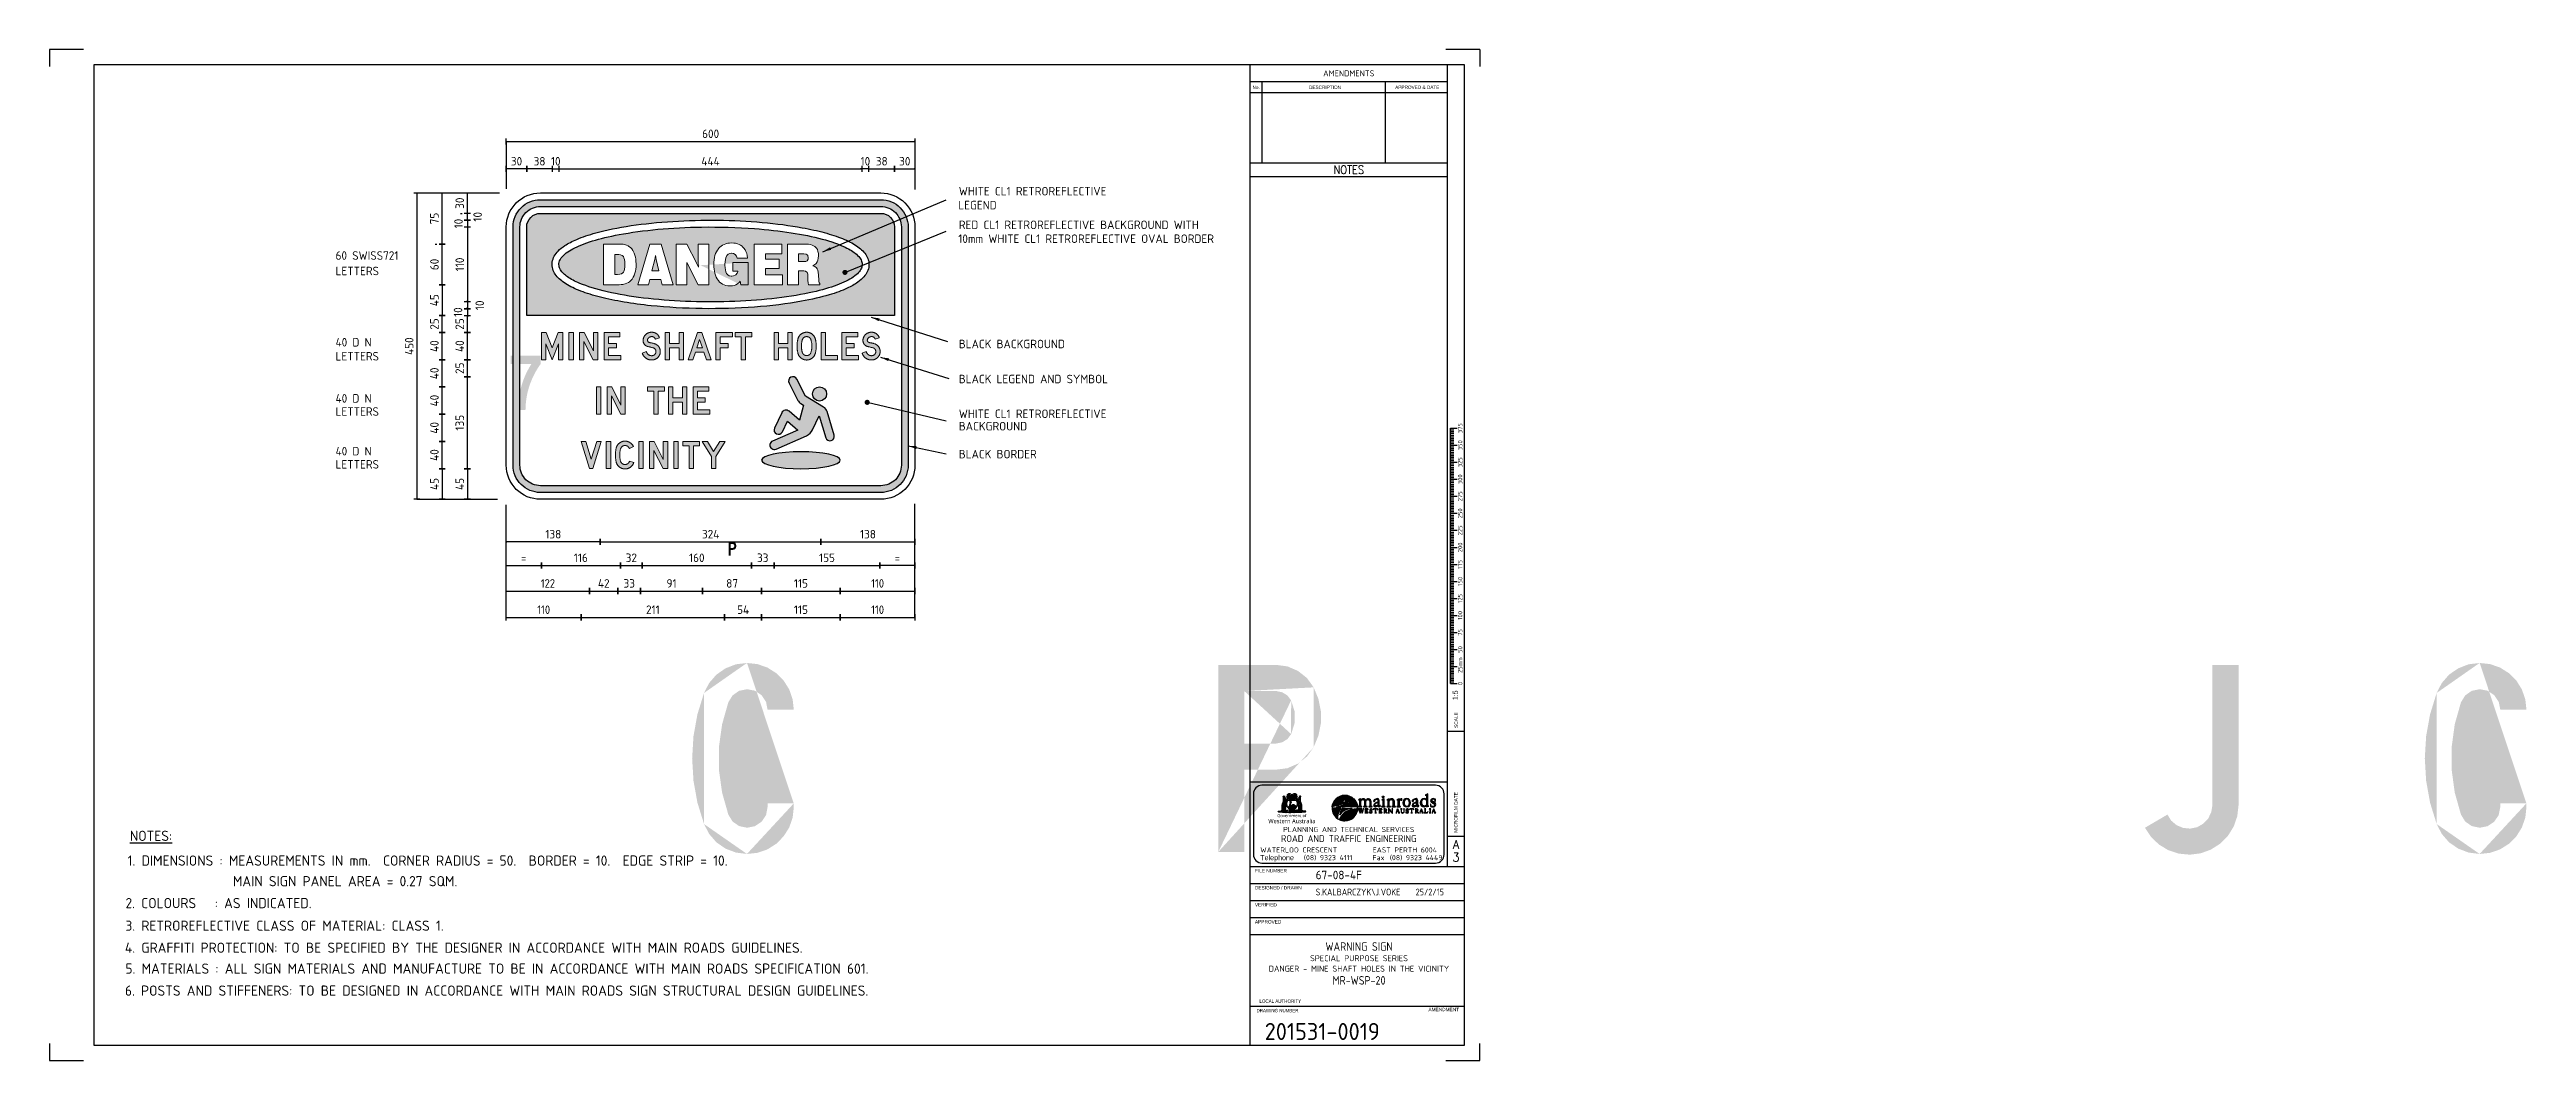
# Model space of a CAD drawing. Extents: x 0 to 1002, y -1330 to 297.
# Drawn here: x 0 to 727, y 0 to 297 of the extents above.
import ezdxf
from ezdxf.enums import TextEntityAlignment as Align

# ---------------------------------------------------------------- set-up
doc = ezdxf.new("R2010")
doc.units = 0
doc.header["$LTSCALE"] = 12
doc.header["$MEASUREMENT"] = 0
doc.header["$PDSIZE"] = 4
doc.linetypes.add('CENTERX2', pattern=[101.6, 63.5, -12.7, 12.7, -12.7])
doc.layers.get('0').update_dxf_attribs({"linetype": 'CONTINUOUS'})
doc.layers.get('DEFPOINTS').update_dxf_attribs({"linetype": 'CONTINUOUS'})
for name, color, linetype in [('COMMENTS', 4, 'CONTINUOUS'), ('L18', 4, 'CONTINUOUS'), ('L25', 1, 'CONTINUOUS'), ('L35', 3, 'CONTINUOUS'), ('RED', 10, 'CONTINUOUS'), ('T25', 1, 'CONTINUOUS'), ('T35', 3, 'CONTINUOUS'), ('TBLK07', 4, 'CONTINUOUS'), ('TBLK18', 4, 'CONTINUOUS'), ('TBLK25', 1, 'CONTINUOUS'), ('TBLK35', 3, 'CONTINUOUS'), ('TBLK50', 7, 'CONTINUOUS')]:
    doc.layers.add(name, color=color, linetype=linetype)
doc.styles.add('HELV', font='helvs.shx')
doc.styles.add('HELVL', font='helvl.shx')
doc.styles.add('ISO', font='iso3098b.shx')
doc.styles.add('logonorm', font='trebuc.TTF', dxfattribs={"width": 1.02, "height": 0.2})
doc.styles.add('ROMAND', font='romand')
doc.dimstyles.new('SIGNSDIM', dxfattribs={"dimtxt": 2.5, "dimasz": 0.2, "dimexe": 1.5, "dimexo": 2, "dimgap": 1, "dimtad": 1, "dimdec": 4, "dimlfac": 5, "dimrnd": 1, "dimdsep": 46, "dimtxsty": 'ISO', "dimblk": 'SGNDIM', "dimcen": 2.5, "dimse2": 1, "dimadec": 0, "dimazin": 0, "dimtfac": 1, "dimtdec": 4, "dimtix": 1, "dimtmove": 0, "dimatfit": 3, "dimldrblk": 'SGNDIM', "dimfxl": 1, "dimtolj": 1, "dimtzin": 0, "dimarcsym": 0})

msp = doc.modelspace()

# ---------------------------------------------------------------- texts
at = {"layer": 'COMMENTS', "style": 'ISO'}
for s, p in [('60 SWISS721', (83.985999, 235.224404)), ('LETTERS', (83.985999, 230.690579)), ('40 D N', (83.985999, 209.744641)), ('LETTERS', (83.985999, 205.636518)), ('40 D N', (83.985999, 193.258156)), ('LETTERS', (83.985999, 189.393275)), ('40 D N', (83.985999, 177.744641)), ('LETTERS', (83.985999, 173.879761))]:
    msp.add_text(s, height=2.5, dxfattribs=at).set_placement(p)
at = {"layer": 'L25', "style": 'ISO'}
for s, p in [('WHITE CL1 RETROREFLECTIVE ', (266.992109, 254.119535)), ('LEGEND ', (266.839919, 250.041952)), ('10mm WHITE CL1 RETROREFLECTIVE OVAL BORDER', (266.839919, 240.171819)), ('RED CL1 RETROREFLECTIVE BACKGROUND WITH', (266.992109, 244.249402)), ('BLACK BACKGROUND', (266.992109, 209.239735)), ('BLACK LEGEND AND SYMBOL', (266.992109, 198.94898)), ('WHITE CL1 RETROREFLECTIVE ', (266.992109, 188.73847)), ('BACKGROUND', (266.992109, 185.085947)), ('BLACK BORDER', (266.992109, 176.885949))]:
    msp.add_text(s, height=2.5, dxfattribs=at).set_placement(p)
at = {"layer": 'L25', "char_height": 2.5, "attachment_point": 5, "rotation": 90, "style": 'ISO'}
for insert in [(125.696091, 247.862267), (120.080164, 245.862133), (119.944739, 219.862349), (126.310797, 221.866076)]:
    msp.add_mtext('\\A1;10', dxfattribs=dict(at, insert=insert))
at = {"layer": 'T25', "color": 3, "style": 'ISO'}
for s, p in [('%%UNOTES:', (23.584646, 64.498123)), ('1. DIMENSIONS : MEASUREMENTS IN mm.  CORNER RADIUS = 50.  BORDER = 10.  EDGE STRIP = 10.', (22.911771, 57.231705)), ('MAIN SIGN PANEL AREA = 0.27 SQM.', (53.832851, 51.178793)), ('2. COLOURS   : AS INDICATED.', (22.297523, 44.738659)), ('3. RETROREFLECTIVE CLASS OF MATERIAL: CLASS 1.', (22.276447, 38.09871)), ('4. GRAFFITI PROTECTION: TO BE SPECIFIED BY THE DESIGNER IN ACCORDANCE WITH MAIN ROADS GUIDELINES.', (22.141872, 31.632011)), ('6. POSTS AND STIFFENERS: TO BE DESIGNED IN ACCORDANCE WITH MAIN ROADS SIGN STRUCTURAL DESIGN GUIDELINES.', (22.141872, 19.030427)), ('5. MATERIALS : ALL SIGN MATERIALS AND MANUFACTURE TO BE IN ACCORDANCE WITH MAIN ROADS SPECIFICATION 601. ', (22.276447, 25.497126))]:
    msp.add_text(s, height=3, dxfattribs=at).set_placement(p)

# ---------------------------------------------------------------- blocks, each defined once
blk = doc.blocks.new('SGNDIM')
for p, q in [((0, 0), (-1, 0)), ((0, 4.5), (0, -4.5))]:
    blk.add_line(p, q)
blk = doc.blocks.new('*D9')
at = {"layer": 'DEFPOINTS', "color": 0}
for p in [(232.19, 219.55), (254.12, 219.55), (254.12, 130.18)]:
    blk.add_point(p, dxfattribs=at)
at = {"layer": 'T25', "color": 0, "lineweight": -2}
blk.add_line((232.39, 130.18), (253.92, 130.18), dxfattribs=at)
at = {"layer": 'T25', "color": 0, "lineweight": -2, "xscale": 0.2, "yscale": 0.2, "zscale": 0.2, "rotation": 180}
blk.add_blockref('SGNDIM', (232.19, 130.18), dxfattribs=at)
at = {"layer": 'T25', "color": 0, "lineweight": -2, "xscale": 0.2, "yscale": 0.2, "zscale": 0.2}
blk.add_blockref('SGNDIM', (254.12, 130.18), dxfattribs=at)
at = {"layer": 'T25', "color": 0, "insert": (243.15, 132.43), "char_height": 2.5, "attachment_point": 5, "style": 'ISO'}
blk.add_mtext('\\A1;{\\Fiso|c0;110}', dxfattribs=at)
blk = doc.blocks.new('*D8')
at = {"layer": 'DEFPOINTS', "color": 0}
for p in [(134.12, 219.67), (156.08, 219.67), (156.08, 130.18)]:
    blk.add_point(p, dxfattribs=at)
at = {"layer": 'T25', "color": 0, "lineweight": -2}
blk.add_line((134.32, 130.18), (155.88, 130.18), dxfattribs=at)
at = {"layer": 'T25', "color": 0, "lineweight": -2, "xscale": 0.2, "yscale": 0.2, "zscale": 0.2, "rotation": 180}
blk.add_blockref('SGNDIM', (134.12, 130.18), dxfattribs=at)
at = {"layer": 'T25', "color": 0, "lineweight": -2, "xscale": 0.2, "yscale": 0.2, "zscale": 0.2}
blk.add_blockref('SGNDIM', (156.08, 130.18), dxfattribs=at)
at = {"layer": 'T25', "color": 0, "insert": (145.1, 132.43), "char_height": 2.5, "attachment_point": 5, "style": 'ISO'}
blk.add_mtext('\\A1;{\\Fiso|c0;110}', dxfattribs=at)
blk = doc.blocks.new('*D5')
at = {"layer": 'DEFPOINTS', "color": 0}
for p in [(179.87, 254.86), (107.87, 164.86), (179.87, 164.86)]:
    blk.add_point(p, dxfattribs=at)
at = {"layer": 'T25', "color": 0, "lineweight": -2}
blk.add_line((107.87, 254.66), (107.87, 165.06), dxfattribs=at)
at = {"layer": 'T25', "color": 0, "lineweight": -2, "xscale": 0.2, "yscale": 0.2, "zscale": 0.2}
for p, rotation in [((107.87, 254.86), 90), ((107.87, 164.86), 270)]:
    blk.add_blockref('SGNDIM', p, dxfattribs=dict(at, rotation=rotation))
at = {"layer": 'T25', "color": 0, "insert": (105.62, 209.86), "char_height": 2.5, "attachment_point": 5, "rotation": 90, "style": 'ISO'}
blk.add_mtext('\\A1;450', dxfattribs=at)
blk = doc.blocks.new('*D7')
at = {"layer": 'DEFPOINTS', "color": 0}
for p in [(134.12, 182.37), (158.56, 182.37), (158.56, 137.91)]:
    blk.add_point(p, dxfattribs=at)
at = {"layer": 'T25', "color": 0, "lineweight": -2}
blk.add_line((134.32, 137.91), (158.36, 137.91), dxfattribs=at)
at = {"layer": 'T25', "color": 0, "lineweight": -2, "xscale": 0.2, "yscale": 0.2, "zscale": 0.2, "rotation": 180}
blk.add_blockref('SGNDIM', (134.12, 137.91), dxfattribs=at)
at = {"layer": 'T25', "color": 0, "lineweight": -2, "xscale": 0.2, "yscale": 0.2, "zscale": 0.2}
blk.add_blockref('SGNDIM', (158.56, 137.91), dxfattribs=at)
at = {"layer": 'T25', "color": 0, "insert": (146.34, 140.16), "char_height": 2.5, "attachment_point": 5, "style": 'ISO'}
blk.add_mtext('\\A1;{\\Fiso|c0;122}', dxfattribs=at)
blk = doc.blocks.new('*D6')
at = {"layer": 'DEFPOINTS', "color": 0}
for p in [(134.12, 165.93), (144.41, 165.93), (144.41, 145.44)]:
    blk.add_point(p, dxfattribs=at)
at = {"layer": 'T25', "color": 0, "lineweight": -2}
blk.add_line((134.32, 145.44), (144.21, 145.44), dxfattribs=at)
at = {"layer": 'T25', "color": 0, "lineweight": -2, "xscale": 0.2, "yscale": 0.2, "zscale": 0.2, "rotation": 180}
blk.add_blockref('SGNDIM', (134.12, 145.44), dxfattribs=at)
at = {"layer": 'T25', "color": 0, "lineweight": -2, "xscale": 0.2, "yscale": 0.2, "zscale": 0.2}
blk.add_blockref('SGNDIM', (144.41, 145.44), dxfattribs=at)
at = {"layer": 'T25', "color": 0, "insert": (139.26, 147.69), "char_height": 2.5, "attachment_point": 5, "style": 'ISO'}
blk.add_mtext('\\A1;{\\Fiso|c0;=}', dxfattribs=at)
blk = doc.blocks.new('*D10')
at = {"layer": 'DEFPOINTS', "color": 0}
for p in [(254.12, 270), (134.12, 244), (254.12, 244)]:
    blk.add_point(p, dxfattribs=at)
at = {"layer": 'T25', "color": 0, "lineweight": -2}
blk.add_line((134.32, 270), (253.92, 270), dxfattribs=at)
at = {"layer": 'T25', "color": 0, "lineweight": -2, "xscale": 0.2, "yscale": 0.2, "zscale": 0.2, "rotation": 180}
blk.add_blockref('SGNDIM', (134.12, 270), dxfattribs=at)
at = {"layer": 'T25', "color": 0, "lineweight": -2, "xscale": 0.2, "yscale": 0.2, "zscale": 0.2}
blk.add_blockref('SGNDIM', (254.12, 270), dxfattribs=at)
at = {"layer": 'T25', "color": 0, "insert": (194.12, 272.25), "char_height": 2.5, "attachment_point": 5, "style": 'ISO'}
blk.add_mtext('\\A1;600', dxfattribs=at)
blk = doc.blocks.new('*D11')
at = {"layer": 'DEFPOINTS', "color": 0}
for p in [(131.75, 244.87), (122.69, 222.86), (131.75, 222.86)]:
    blk.add_point(p, dxfattribs=at)
at = {"layer": 'L25', "color": 0, "lineweight": -2}
blk.add_line((122.69, 244.67), (122.69, 223.06), dxfattribs=at)
at = {"layer": 'L25', "color": 0, "lineweight": -2, "xscale": 0.2, "yscale": 0.2, "zscale": 0.2}
for p, rotation in [((122.69, 244.87), 90), ((122.69, 222.86), 270)]:
    blk.add_blockref('SGNDIM', p, dxfattribs=dict(at, rotation=rotation))
at = {"layer": 'L25', "color": 0, "insert": (120.44, 233.87), "char_height": 2.5, "attachment_point": 5, "rotation": 90, "style": 'ISO'}
blk.add_mtext('\\A1;110', dxfattribs=at)
blk = doc.blocks.new('*D12')
at = {"layer": 'DEFPOINTS', "color": 0}
for p in [(119.84, 173.86), (119.84, 164.86), (122.69, 164.86)]:
    blk.add_point(p, dxfattribs=at)
at = {"layer": 'L25', "color": 0, "lineweight": -2}
blk.add_line((122.69, 173.66), (122.69, 165.06), dxfattribs=at)
at = {"layer": 'L25', "color": 0, "lineweight": -2, "xscale": 0.2, "yscale": 0.2, "zscale": 0.2}
for p, rotation in [((122.69, 173.86), 90), ((122.69, 164.86), 270)]:
    blk.add_blockref('SGNDIM', p, dxfattribs=dict(at, rotation=rotation))
at = {"layer": 'L25', "color": 0, "insert": (120.44, 169.36), "char_height": 2.5, "attachment_point": 5, "rotation": 90, "style": 'ISO'}
blk.add_mtext('\\A1;45', dxfattribs=at)
blk = doc.blocks.new('*D13')
at = {"layer": 'DEFPOINTS', "color": 0}
for p in [(142.32, 173.86), (115.26, 164.86), (142.32, 164.86)]:
    blk.add_point(p, dxfattribs=at)
at = {"layer": 'L25', "color": 0, "lineweight": -2}
blk.add_line((115.26, 173.66), (115.26, 165.06), dxfattribs=at)
at = {"layer": 'L25', "color": 0, "lineweight": -2, "xscale": 0.2, "yscale": 0.2, "zscale": 0.2}
for p, rotation in [((115.26, 173.86), 90), ((115.26, 164.86), 270)]:
    blk.add_blockref('SGNDIM', p, dxfattribs=dict(at, rotation=rotation))
at = {"layer": 'L25', "color": 0, "insert": (113.01, 169.36), "char_height": 2.5, "attachment_point": 5, "rotation": 90, "style": 'ISO'}
blk.add_mtext('\\A1;45', dxfattribs=at)
blk = doc.blocks.new('*D14')
at = {"layer": 'DEFPOINTS', "color": 0}
for p in [(115.26, 218.86), (142.32, 218.86), (142.32, 213.86)]:
    blk.add_point(p, dxfattribs=at)
at = {"layer": 'L25', "color": 0, "lineweight": -2}
blk.add_line((115.26, 214.06), (115.26, 218.66), dxfattribs=at)
at = {"layer": 'L25', "color": 0, "lineweight": -2, "xscale": 0.2, "yscale": 0.2, "zscale": 0.2}
for p, rotation in [((115.26, 218.86), 90), ((115.26, 213.86), 270)]:
    blk.add_blockref('SGNDIM', p, dxfattribs=dict(at, rotation=rotation))
at = {"layer": 'L25', "color": 0, "insert": (113.01, 216.36), "char_height": 2.5, "attachment_point": 5, "rotation": 90, "style": 'ISO'}
blk.add_mtext('\\A1;25', dxfattribs=at)
blk = doc.blocks.new('*D15')
at = {"layer": 'DEFPOINTS', "color": 0}
for p in [(115.26, 239.86), (152.11, 239.86), (147.18, 227.86)]:
    blk.add_point(p, dxfattribs=at)
at = {"layer": 'L25', "color": 0, "lineweight": -2}
blk.add_line((115.26, 228.06), (115.26, 239.66), dxfattribs=at)
at = {"layer": 'L25', "color": 0, "lineweight": -2, "xscale": 0.2, "yscale": 0.2, "zscale": 0.2}
for p, rotation in [((115.26, 239.86), 90), ((115.26, 227.86), 270)]:
    blk.add_blockref('SGNDIM', p, dxfattribs=dict(at, rotation=rotation))
at = {"layer": 'L25', "color": 0, "insert": (113.01, 233.86), "char_height": 2.5, "attachment_point": 5, "rotation": 90, "style": 'ISO'}
blk.add_mtext('\\A1;60', dxfattribs=at)
blk = doc.blocks.new('*D16')
at = {"layer": 'DEFPOINTS', "color": 0}
for p in [(115.26, 254.86), (115.26, 254.86), (115.26, 239.86)]:
    blk.add_point(p, dxfattribs=at)
at = {"layer": 'L25', "color": 0, "lineweight": -2}
for p, q in [((115.26, 240.06), (115.26, 254.66)), ((113.26, 239.86), (113.76, 239.86))]:
    blk.add_line(p, q, dxfattribs=at)
at = {"layer": 'L25', "color": 0, "lineweight": -2, "xscale": 0.2, "yscale": 0.2, "zscale": 0.2}
for p, rotation in [((115.26, 254.86), 90), ((115.26, 239.86), 270)]:
    blk.add_blockref('SGNDIM', p, dxfattribs=dict(at, rotation=rotation))
at = {"layer": 'L25', "color": 0, "insert": (113.01, 247.36), "char_height": 2.5, "attachment_point": 5, "rotation": 90, "style": 'ISO'}
blk.add_mtext('\\A1;75', dxfattribs=at)
blk = doc.blocks.new('*D17')
at = {"layer": 'DEFPOINTS', "color": 0}
for p in [(152.11, 227.86), (115.26, 218.86), (152.11, 218.86)]:
    blk.add_point(p, dxfattribs=at)
at = {"layer": 'L25', "color": 0, "lineweight": -2}
blk.add_line((115.26, 227.66), (115.26, 219.06), dxfattribs=at)
at = {"layer": 'L25', "color": 0, "lineweight": -2, "xscale": 0.2, "yscale": 0.2, "zscale": 0.2}
for p, rotation in [((115.26, 227.86), 90), ((115.26, 218.86), 270)]:
    blk.add_blockref('SGNDIM', p, dxfattribs=dict(at, rotation=rotation))
at = {"layer": 'L25', "color": 0, "insert": (113.01, 223.36), "char_height": 2.5, "attachment_point": 5, "rotation": 90, "style": 'ISO'}
blk.add_mtext('\\A1;45', dxfattribs=at)
blk = doc.blocks.new('*D18')
at = {"layer": 'DEFPOINTS', "color": 0}
for p in [(149.65, 261.92), (147.63, 233.16), (149.65, 233.25)]:
    blk.add_point(p, dxfattribs=at)
at = {"layer": 'L25', "color": 0, "lineweight": -2}
for p, q in [((147.43, 261.92), (147.23, 261.92)), ((147.63, 261.92), (149.65, 261.92)), ((149.85, 261.92), (150.05, 261.92))]:
    blk.add_line(p, q, dxfattribs=at)
at = {"layer": 'L25', "color": 0, "lineweight": -2, "xscale": 0.2, "yscale": 0.2, "zscale": 0.2}
blk.add_blockref('SGNDIM', (147.63, 261.92), dxfattribs=at)
at = {"layer": 'L25', "color": 0, "lineweight": -2, "xscale": 0.2, "yscale": 0.2, "zscale": 0.2, "rotation": 180}
blk.add_blockref('SGNDIM', (149.65, 261.92), dxfattribs=at)
at = {"layer": 'L25', "color": 0, "insert": (148.64, 264.17), "char_height": 2.5, "attachment_point": 5, "style": 'ISO'}
blk.add_mtext('\\A1;10', dxfattribs=at)
blk = doc.blocks.new('*D19')
at = {"layer": 'DEFPOINTS', "color": 0}
for p in [(238.54, 261.92), (238.54, 233.25), (240.57, 233.25)]:
    blk.add_point(p, dxfattribs=at)
at = {"layer": 'L25', "color": 0, "lineweight": -2}
for p, q in [((238.34, 261.92), (238.14, 261.92)), ((240.57, 261.92), (238.54, 261.92)), ((240.77, 261.92), (240.97, 261.92))]:
    blk.add_line(p, q, dxfattribs=at)
at = {"layer": 'L25', "color": 0, "lineweight": -2, "xscale": 0.2, "yscale": 0.2, "zscale": 0.2}
blk.add_blockref('SGNDIM', (238.54, 261.92), dxfattribs=at)
at = {"layer": 'L25', "color": 0, "lineweight": -2, "xscale": 0.2, "yscale": 0.2, "zscale": 0.2, "rotation": 180}
blk.add_blockref('SGNDIM', (240.57, 261.92), dxfattribs=at)
at = {"layer": 'L25', "color": 0, "insert": (239.56, 264.17), "char_height": 2.5, "attachment_point": 5, "style": 'ISO'}
blk.add_mtext('\\A1;10', dxfattribs=at)
blk = doc.blocks.new('*D20')
at = {"layer": 'DEFPOINTS', "color": 0}
for p in [(238.54, 261.92), (149.65, 233.25), (238.54, 233.25)]:
    blk.add_point(p, dxfattribs=at)
at = {"layer": 'L25', "color": 0, "lineweight": -2}
blk.add_line((149.85, 261.92), (238.34, 261.92), dxfattribs=at)
at = {"layer": 'L25', "color": 0, "lineweight": -2, "xscale": 0.2, "yscale": 0.2, "zscale": 0.2, "rotation": 180}
blk.add_blockref('SGNDIM', (149.65, 261.92), dxfattribs=at)
at = {"layer": 'L25', "color": 0, "lineweight": -2, "xscale": 0.2, "yscale": 0.2, "zscale": 0.2}
blk.add_blockref('SGNDIM', (238.54, 261.92), dxfattribs=at)
at = {"layer": 'L25', "color": 0, "insert": (194.09, 264.17), "char_height": 2.5, "attachment_point": 5, "style": 'ISO'}
blk.add_mtext('\\A1;444', dxfattribs=at)
blk = doc.blocks.new('A25')
at = {"color": 1, "linetype": 'ByBlock'}
blk.add_solid([(2.5, 0.42), (2.5, -0.42), (0, 0)], dxfattribs=at)
blk = doc.blocks.new('*D21')
at = {"layer": 'DEFPOINTS', "color": 0}
for p in [(134.12, 152.37), (134.12, 145.44), (161.72, 145.44)]:
    blk.add_point(p, dxfattribs=at)
at = {"layer": 'L25', "color": 0, "lineweight": -2}
blk.add_line((161.52, 152.37), (134.32, 152.37), dxfattribs=at)
at = {"layer": 'L25', "color": 0, "lineweight": -2, "xscale": 0.2, "yscale": 0.2, "zscale": 0.2, "rotation": 180}
blk.add_blockref('SGNDIM', (134.12, 152.37), dxfattribs=at)
at = {"layer": 'L25', "color": 0, "lineweight": -2, "xscale": 0.2, "yscale": 0.2, "zscale": 0.2}
blk.add_blockref('SGNDIM', (161.72, 152.37), dxfattribs=at)
at = {"layer": 'L25', "color": 0, "insert": (147.92, 154.62), "char_height": 2.5, "attachment_point": 5, "style": 'ISO'}
blk.add_mtext('\\A1;138', dxfattribs=at)
blk = doc.blocks.new('*D22')
at = {"layer": 'DEFPOINTS', "color": 0}
for p in [(254.12, 152.37), (226.52, 145.44), (254.12, 145.44)]:
    blk.add_point(p, dxfattribs=at)
at = {"layer": 'L25', "color": 0, "lineweight": -2}
blk.add_line((226.72, 152.37), (253.92, 152.37), dxfattribs=at)
at = {"layer": 'L25', "color": 0, "lineweight": -2, "xscale": 0.2, "yscale": 0.2, "zscale": 0.2, "rotation": 180}
blk.add_blockref('SGNDIM', (226.52, 152.37), dxfattribs=at)
at = {"layer": 'L25', "color": 0, "lineweight": -2, "xscale": 0.2, "yscale": 0.2, "zscale": 0.2}
blk.add_blockref('SGNDIM', (254.12, 152.37), dxfattribs=at)
at = {"layer": 'L25', "color": 0, "insert": (240.32, 154.62), "char_height": 2.5, "attachment_point": 5, "style": 'ISO'}
blk.add_mtext('\\A1;138', dxfattribs=at)
blk = doc.blocks.new('*D23')
at = {"layer": 'DEFPOINTS', "color": 0}
for p in [(161.72, 152.37), (226.52, 152.37), (226.52, 152.37)]:
    blk.add_point(p, dxfattribs=at)
at = {"layer": 'L25', "color": 0, "lineweight": -2}
blk.add_line((161.92, 152.37), (226.32, 152.37), dxfattribs=at)
at = {"layer": 'L25', "color": 0, "lineweight": -2, "xscale": 0.2, "yscale": 0.2, "zscale": 0.2, "rotation": 180}
blk.add_blockref('SGNDIM', (161.72, 152.37), dxfattribs=at)
at = {"layer": 'L25', "color": 0, "lineweight": -2, "xscale": 0.2, "yscale": 0.2, "zscale": 0.2}
blk.add_blockref('SGNDIM', (226.52, 152.37), dxfattribs=at)
at = {"layer": 'L25', "color": 0, "insert": (194.12, 154.62), "char_height": 2.5, "attachment_point": 5, "style": 'ISO'}
blk.add_mtext('\\A1;324', dxfattribs=at)
blk = doc.blocks.new('*D24')
at = {"layer": 'DEFPOINTS', "color": 0}
for p in [(122.69, 254.86), (122.69, 254.86), (122.69, 248.86)]:
    blk.add_point(p, dxfattribs=at)
at = {"layer": 'L25', "color": 0, "lineweight": -2}
for p, q in [((122.69, 249.06), (122.69, 254.66)), ((120.69, 248.86), (121.19, 248.86))]:
    blk.add_line(p, q, dxfattribs=at)
at = {"layer": 'L25', "color": 0, "lineweight": -2, "xscale": 0.2, "yscale": 0.2, "zscale": 0.2}
for p, rotation in [((122.69, 254.86), 90), ((122.69, 248.86), 270)]:
    blk.add_blockref('SGNDIM', p, dxfattribs=dict(at, rotation=rotation))
at = {"layer": 'L25', "color": 0, "insert": (120.44, 251.86), "char_height": 2.5, "attachment_point": 5, "rotation": 90, "style": 'ISO'}
blk.add_mtext('\\A1;30', dxfattribs=at)
blk = doc.blocks.new('*D25')
at = {"layer": 'DEFPOINTS', "color": 0}
for p in [(248.12, 261.92), (240.61, 233.86), (248.12, 233.86)]:
    blk.add_point(p, dxfattribs=at)
at = {"layer": 'L25', "color": 0, "lineweight": -2}
blk.add_line((240.81, 261.92), (247.92, 261.92), dxfattribs=at)
at = {"layer": 'L25', "color": 0, "lineweight": -2, "xscale": 0.2, "yscale": 0.2, "zscale": 0.2, "rotation": 180}
blk.add_blockref('SGNDIM', (240.61, 261.92), dxfattribs=at)
at = {"layer": 'L25', "color": 0, "lineweight": -2, "xscale": 0.2, "yscale": 0.2, "zscale": 0.2}
blk.add_blockref('SGNDIM', (248.12, 261.92), dxfattribs=at)
at = {"layer": 'L25', "color": 0, "insert": (244.36, 264.17), "char_height": 2.5, "attachment_point": 5, "style": 'ISO'}
blk.add_mtext('\\A1;38', dxfattribs=at)
blk = doc.blocks.new('*D26')
at = {"layer": 'DEFPOINTS', "color": 0}
for p in [(248.12, 261.92), (254.12, 261.92), (254.12, 261.92)]:
    blk.add_point(p, dxfattribs=at)
at = {"layer": 'L25', "color": 0, "lineweight": -2}
blk.add_line((248.32, 261.92), (253.92, 261.92), dxfattribs=at)
at = {"layer": 'L25', "color": 0, "lineweight": -2, "xscale": 0.2, "yscale": 0.2, "zscale": 0.2, "rotation": 180}
blk.add_blockref('SGNDIM', (248.12, 261.92), dxfattribs=at)
at = {"layer": 'L25', "color": 0, "lineweight": -2, "xscale": 0.2, "yscale": 0.2, "zscale": 0.2}
blk.add_blockref('SGNDIM', (254.12, 261.92), dxfattribs=at)
at = {"layer": 'L25', "color": 0, "insert": (251.12, 264.17), "char_height": 2.5, "attachment_point": 5, "style": 'ISO'}
blk.add_mtext('\\A1;30', dxfattribs=at)
blk = doc.blocks.new('*D27')
at = {"layer": 'DEFPOINTS', "color": 0}
for p in [(140.12, 261.92), (140.12, 261.92), (147.63, 261.92)]:
    blk.add_point(p, dxfattribs=at)
at = {"layer": 'L25', "color": 0, "lineweight": -2}
blk.add_line((147.43, 261.92), (140.32, 261.92), dxfattribs=at)
at = {"layer": 'L25', "color": 0, "lineweight": -2, "xscale": 0.2, "yscale": 0.2, "zscale": 0.2, "rotation": 180}
blk.add_blockref('SGNDIM', (140.12, 261.92), dxfattribs=at)
at = {"layer": 'L25', "color": 0, "lineweight": -2, "xscale": 0.2, "yscale": 0.2, "zscale": 0.2}
blk.add_blockref('SGNDIM', (147.63, 261.92), dxfattribs=at)
at = {"layer": 'L25', "color": 0, "insert": (143.88, 264.17), "char_height": 2.5, "attachment_point": 5, "style": 'ISO'}
blk.add_mtext('\\A1;38', dxfattribs=at)
blk = doc.blocks.new('*D28')
at = {"layer": 'DEFPOINTS', "color": 0}
for p in [(134.12, 261.92), (134.12, 261.92), (140.12, 261.92)]:
    blk.add_point(p, dxfattribs=at)
at = {"layer": 'L25', "color": 0, "lineweight": -2}
blk.add_line((139.92, 261.92), (134.32, 261.92), dxfattribs=at)
at = {"layer": 'L25', "color": 0, "lineweight": -2, "xscale": 0.2, "yscale": 0.2, "zscale": 0.2, "rotation": 180}
blk.add_blockref('SGNDIM', (134.12, 261.92), dxfattribs=at)
at = {"layer": 'L25', "color": 0, "lineweight": -2, "xscale": 0.2, "yscale": 0.2, "zscale": 0.2}
blk.add_blockref('SGNDIM', (140.12, 261.92), dxfattribs=at)
at = {"layer": 'L25', "color": 0, "insert": (137.12, 264.17), "char_height": 2.5, "attachment_point": 5, "style": 'ISO'}
blk.add_mtext('\\A1;30', dxfattribs=at)
blk = doc.blocks.new('SCA5_3')
at = {"layer": 'L18'}
for p, q in [((-4.15, 89), (-2.15, 89)), ((-4.15, 14), (-4.15, 89)), ((-4.15, 88.5), (-3.15, 88.5)), ((-4.15, 88), (-3.15, 88)), ((-4.15, 87.5), (-3.15, 87.5)), ((-4.15, 87), (-3.15, 87)), ((-4.15, 86.5), (-3.15, 86.5)), ((-4.15, 86), (-3.15, 86)), ((-4.15, 85.5), (-3.15, 85.5)), ((-4.15, 85), (-3.15, 85)), ((-4.15, 84.5), (-3.15, 84.5)), ((-4.15, 84), (-2.15, 84)), ((-4.15, 83.5), (-3.15, 83.5)), ((-4.15, 83), (-3.15, 83)), ((-4.15, 82.5), (-3.15, 82.5)), ((-4.15, 82), (-3.15, 82)), ((-4.15, 81.5), (-3.15, 81.5)), ((-4.15, 81), (-3.15, 81)), ((-4.15, 80.5), (-3.15, 80.5)), ((-4.15, 80), (-3.15, 80)), ((-4.15, 79.5), (-3.15, 79.5)), ((-4.15, 79), (-2.15, 79)), ((-4.15, 78.5), (-3.15, 78.5)), ((-4.15, 78), (-3.15, 78)), ((-4.15, 77.5), (-3.15, 77.5)), ((-4.15, 77), (-3.15, 77)), ((-4.15, 76.5), (-3.15, 76.5)), ((-4.15, 76), (-3.15, 76)), ((-4.15, 75.5), (-3.15, 75.5)), ((-4.15, 75), (-3.15, 75)), ((-4.15, 74.5), (-3.15, 74.5)), ((-4.15, 74), (-2.15, 74)), ((-4.15, 73.5), (-3.15, 73.5)), ((-4.15, 73), (-3.15, 73)), ((-4.15, 72.5), (-3.15, 72.5)), ((-4.15, 72), (-3.15, 72)), ((-4.15, 71.5), (-3.15, 71.5)), ((-4.15, 71), (-3.15, 71)), ((-4.15, 70.5), (-3.15, 70.5)), ((-4.15, 70), (-3.15, 70)), ((-4.15, 69.5), (-3.15, 69.5)), ((-4.15, 69), (-2.15, 69)), ((-4.15, 68.5), (-3.15, 68.5)), ((-4.15, 68), (-3.15, 68)), ((-4.15, 67.5), (-3.15, 67.5)), ((-4.15, 67), (-3.15, 67)), ((-4.15, 66.5), (-3.15, 66.5)), ((-4.15, 66), (-3.15, 66)), ((-4.15, 65.5), (-3.15, 65.5)), ((-4.15, 65), (-3.15, 65)), ((-4.15, 64.5), (-3.15, 64.5)), ((-4.15, 64), (-2.15, 64)), ((-4.15, 63.5), (-3.15, 63.5)), ((-4.15, 63), (-3.15, 63)), ((-4.15, 62.5), (-3.15, 62.5)), ((-4.15, 62), (-3.15, 62)), ((-4.15, 61.5), (-3.15, 61.5)), ((-4.15, 61), (-3.15, 61)), ((-4.15, 60.5), (-3.15, 60.5)), ((-4.15, 60), (-3.15, 60)), ((-4.15, 59.5), (-3.15, 59.5)), ((-4.15, 59), (-2.15, 59)), ((-4.15, 58.5), (-3.15, 58.5)), ((-4.15, 58), (-3.15, 58)), ((-4.15, 57.5), (-3.15, 57.5)), ((-4.15, 57), (-3.15, 57)), ((-4.15, 56.5), (-3.15, 56.5)), ((-4.15, 56), (-3.15, 56)), ((-4.15, 55.5), (-3.15, 55.5)), ((-4.15, 55), (-3.15, 55)), ((-4.15, 54.5), (-3.15, 54.5)), ((-4.15, 54), (-2.15, 54)), ((-4.15, 53.5), (-3.15, 53.5)), ((-4.15, 53), (-3.15, 53)), ((-4.15, 52.5), (-3.15, 52.5)), ((-4.15, 52), (-3.15, 52)), ((-4.15, 51.5), (-3.15, 51.5)), ((-4.15, 51), (-3.15, 51)), ((-4.15, 50.5), (-3.15, 50.5)), ((-4.15, 50), (-3.15, 50)), ((-4.15, 49.5), (-3.15, 49.5)), ((-4.15, 49), (-2.15, 49)), ((-4.15, 48.5), (-3.15, 48.5)), ((-4.15, 48), (-3.15, 48)), ((-4.15, 47.5), (-3.15, 47.5)), ((-4.15, 47), (-3.15, 47)), ((-4.15, 46.5), (-3.15, 46.5)), ((-4.15, 46), (-3.15, 46)), ((-4.15, 45.5), (-3.15, 45.5)), ((-4.15, 45), (-3.15, 45)), ((-4.15, 44.5), (-3.15, 44.5)), ((-4.15, 44), (-2.15, 44)), ((-4.15, 43.5), (-3.15, 43.5)), ((-4.15, 43), (-3.15, 43)), ((-4.15, 42.5), (-3.15, 42.5)), ((-4.15, 42), (-3.15, 42)), ((-4.15, 41.5), (-3.15, 41.5)), ((-4.15, 41), (-3.15, 41)), ((-4.15, 40.5), (-3.15, 40.5)), ((-4.15, 40), (-3.15, 40)), ((-4.15, 39.5), (-3.15, 39.5)), ((-4.15, 39), (-2.15, 39)), ((-4.15, 38.5), (-3.15, 38.5)), ((-4.15, 38), (-3.15, 38)), ((-4.15, 37.5), (-3.15, 37.5)), ((-4.15, 37), (-3.15, 37)), ((-4.15, 36.5), (-3.15, 36.5)), ((-4.15, 36), (-3.15, 36)), ((-4.15, 35.5), (-3.15, 35.5)), ((-4.15, 35), (-3.15, 35)), ((-4.15, 34.5), (-3.15, 34.5)), ((-4.15, 34), (-2.15, 34)), ((-4.15, 33.5), (-3.15, 33.5)), ((-4.15, 33), (-3.15, 33)), ((-4.15, 32.5), (-3.15, 32.5)), ((-4.15, 32), (-3.15, 32)), ((-4.15, 31.5), (-3.15, 31.5)), ((-4.15, 31), (-3.15, 31)), ((-4.15, 30.5), (-3.15, 30.5)), ((-4.15, 30), (-3.15, 30)), ((-4.15, 29.5), (-3.15, 29.5)), ((-4.15, 29), (-2.15, 29)), ((-4.15, 28.5), (-3.15, 28.5)), ((-4.15, 28), (-3.15, 28)), ((-4.15, 27.5), (-3.15, 27.5)), ((-4.15, 27), (-3.15, 27)), ((-4.15, 26.5), (-3.15, 26.5)), ((-4.15, 26), (-3.15, 26)), ((-4.15, 25.5), (-3.15, 25.5)), ((-4.15, 25), (-3.15, 25)), ((-4.15, 24.5), (-3.15, 24.5)), ((-4.15, 24), (-2.15, 24)), ((-4.15, 23.5), (-3.15, 23.5)), ((-4.15, 23), (-3.15, 23)), ((-4.15, 22.5), (-3.15, 22.5)), ((-4.15, 22), (-3.15, 22)), ((-4.15, 21.5), (-3.15, 21.5)), ((-4.15, 21), (-3.15, 21)), ((-4.15, 20.5), (-3.15, 20.5)), ((-4.15, 20), (-3.15, 20)), ((-4.15, 19.5), (-3.15, 19.5)), ((-4.15, 19), (-2.15, 19)), ((-4.15, 18.5), (-3.15, 18.5)), ((-4.15, 18), (-3.15, 18)), ((-4.15, 17.5), (-3.15, 17.5)), ((-4.15, 17), (-3.15, 17)), ((-4.15, 16.5), (-3.15, 16.5)), ((-4.15, 16), (-3.15, 16)), ((-4.15, 15.5), (-3.15, 15.5)), ((-4.15, 15), (-3.15, 15)), ((-4.15, 14.5), (-3.15, 14.5)), ((-4.15, 14), (-2.15, 14))]:
    blk.add_line(p, q, dxfattribs=at)
at = {"layer": 'L18', "style": 'ISO'}
for s, p in [('375', (-0.68, 89)), ('350', (-0.68, 84)), ('325', (-0.68, 79)), ('300', (-0.68, 74)), ('275', (-0.68, 69)), ('250', (-0.68, 64)), ('225', (-0.68, 59)), ('200', (-0.68, 54)), ('175', (-0.68, 49)), ('150', (-0.68, 44)), ('125', (-0.68, 39)), ('100', (-0.68, 34)), ('75', (-0.68, 29)), ('50', (-0.68, 24)), ('0', (-0.68, 14))]:
    blk.add_text(s, height=1.25, rotation=90, dxfattribs=at).set_placement(p, align=Align.CENTER)
blk.add_text('25mm', height=1.25, rotation=90, dxfattribs=at).set_placement((-0.68, 17.11))
at = {"layer": 'L18', "style": 'HELV', "width": 0.85}
blk.add_text('1:5', height=1.5, rotation=90, dxfattribs=at).set_placement((-1.99, 11.95), align=Align.RIGHT)
blk = doc.blocks.new('*D46')
at = {"layer": 'DEFPOINTS', "color": 0}
for p in [(156.08, 161.18), (198.23, 161.18), (198.23, 130.18)]:
    blk.add_point(p, dxfattribs=at)
at = {"layer": 'T25', "color": 0, "lineweight": -2}
blk.add_line((156.28, 130.18), (198.03, 130.18), dxfattribs=at)
at = {"layer": 'T25', "color": 0, "lineweight": -2, "xscale": 0.2, "yscale": 0.2, "zscale": 0.2, "rotation": 180}
blk.add_blockref('SGNDIM', (156.08, 130.18), dxfattribs=at)
at = {"layer": 'T25', "color": 0, "lineweight": -2, "xscale": 0.2, "yscale": 0.2, "zscale": 0.2}
blk.add_blockref('SGNDIM', (198.23, 130.18), dxfattribs=at)
at = {"layer": 'T25', "color": 0, "insert": (177.15, 132.43), "char_height": 2.5, "attachment_point": 5, "style": 'ISO'}
blk.add_mtext('\\A1;211', dxfattribs=at)
blk = doc.blocks.new('*D47')
at = {"layer": 'DEFPOINTS', "color": 0}
for p in [(173.56, 160.91), (191.75, 160.91), (191.75, 137.91)]:
    blk.add_point(p, dxfattribs=at)
at = {"layer": 'T25', "color": 0, "lineweight": -2}
blk.add_line((173.76, 137.91), (191.55, 137.91), dxfattribs=at)
at = {"layer": 'T25', "color": 0, "lineweight": -2, "xscale": 0.2, "yscale": 0.2, "zscale": 0.2, "rotation": 180}
blk.add_blockref('SGNDIM', (173.56, 137.91), dxfattribs=at)
at = {"layer": 'T25', "color": 0, "lineweight": -2, "xscale": 0.2, "yscale": 0.2, "zscale": 0.2}
blk.add_blockref('SGNDIM', (191.75, 137.91), dxfattribs=at)
at = {"layer": 'T25', "color": 0, "insert": (182.65, 140.16), "char_height": 2.5, "attachment_point": 5, "style": 'ISO'}
blk.add_mtext('\\A1;91', dxfattribs=at)
blk = doc.blocks.new('*D48')
at = {"layer": 'DEFPOINTS', "color": 0}
for p in [(166.89, 160.91), (173.56, 160.91), (173.56, 137.91)]:
    blk.add_point(p, dxfattribs=at)
at = {"layer": 'T25', "color": 0, "lineweight": -2}
blk.add_line((167.09, 137.91), (173.36, 137.91), dxfattribs=at)
at = {"layer": 'T25', "color": 0, "lineweight": -2, "xscale": 0.2, "yscale": 0.2, "zscale": 0.2, "rotation": 180}
blk.add_blockref('SGNDIM', (166.89, 137.91), dxfattribs=at)
at = {"layer": 'T25', "color": 0, "lineweight": -2, "xscale": 0.2, "yscale": 0.2, "zscale": 0.2}
blk.add_blockref('SGNDIM', (173.56, 137.91), dxfattribs=at)
at = {"layer": 'T25', "color": 0, "insert": (170.22, 140.16), "char_height": 2.5, "attachment_point": 5, "style": 'ISO'}
blk.add_mtext('\\A1;33', dxfattribs=at)
blk = doc.blocks.new('*D49')
at = {"layer": 'DEFPOINTS', "color": 0}
for p in [(158.56, 160.91), (166.89, 160.91), (166.89, 137.91)]:
    blk.add_point(p, dxfattribs=at)
at = {"layer": 'T25', "color": 0, "lineweight": -2}
blk.add_line((158.76, 137.91), (166.69, 137.91), dxfattribs=at)
at = {"layer": 'T25', "color": 0, "lineweight": -2, "xscale": 0.2, "yscale": 0.2, "zscale": 0.2, "rotation": 180}
blk.add_blockref('SGNDIM', (158.56, 137.91), dxfattribs=at)
at = {"layer": 'T25', "color": 0, "lineweight": -2, "xscale": 0.2, "yscale": 0.2, "zscale": 0.2}
blk.add_blockref('SGNDIM', (166.89, 137.91), dxfattribs=at)
at = {"layer": 'T25', "color": 0, "insert": (162.73, 140.16), "char_height": 2.5, "attachment_point": 5, "style": 'ISO'}
blk.add_mtext('\\A1;42', dxfattribs=at)
blk = doc.blocks.new('*D50')
at = {"layer": 'DEFPOINTS', "color": 0}
for p in [(212.74, 160.44), (243.83, 160.44), (243.83, 145.44)]:
    blk.add_point(p, dxfattribs=at)
at = {"layer": 'T25', "color": 0, "lineweight": -2}
blk.add_line((212.94, 145.44), (243.63, 145.44), dxfattribs=at)
at = {"layer": 'T25', "color": 0, "lineweight": -2, "xscale": 0.2, "yscale": 0.2, "zscale": 0.2, "rotation": 180}
blk.add_blockref('SGNDIM', (212.74, 145.44), dxfattribs=at)
at = {"layer": 'T25', "color": 0, "lineweight": -2, "xscale": 0.2, "yscale": 0.2, "zscale": 0.2}
blk.add_blockref('SGNDIM', (243.83, 145.44), dxfattribs=at)
at = {"layer": 'T25', "color": 0, "insert": (228.29, 147.69), "char_height": 2.5, "attachment_point": 5, "style": 'ISO'}
blk.add_mtext('\\A1;155', dxfattribs=at)
blk = doc.blocks.new('*D51')
at = {"layer": 'DEFPOINTS', "color": 0}
for p in [(206.07, 160.44), (212.74, 160.44), (212.74, 145.44)]:
    blk.add_point(p, dxfattribs=at)
at = {"layer": 'T25', "color": 0, "lineweight": -2}
blk.add_line((206.27, 145.44), (212.54, 145.44), dxfattribs=at)
at = {"layer": 'T25', "color": 0, "lineweight": -2, "xscale": 0.2, "yscale": 0.2, "zscale": 0.2, "rotation": 180}
blk.add_blockref('SGNDIM', (206.07, 145.44), dxfattribs=at)
at = {"layer": 'T25', "color": 0, "lineweight": -2, "xscale": 0.2, "yscale": 0.2, "zscale": 0.2}
blk.add_blockref('SGNDIM', (212.74, 145.44), dxfattribs=at)
at = {"layer": 'T25', "color": 0, "insert": (209.41, 147.69), "char_height": 2.5, "attachment_point": 5, "style": 'ISO'}
blk.add_mtext('\\A1;33', dxfattribs=at)
blk = doc.blocks.new('*D52')
at = {"layer": 'DEFPOINTS', "color": 0}
for p in [(174.04, 160.44), (206.07, 160.44), (206.07, 145.44)]:
    blk.add_point(p, dxfattribs=at)
at = {"layer": 'T25', "color": 0, "lineweight": -2}
blk.add_line((174.24, 145.44), (205.87, 145.44), dxfattribs=at)
at = {"layer": 'T25', "color": 0, "lineweight": -2, "xscale": 0.2, "yscale": 0.2, "zscale": 0.2, "rotation": 180}
blk.add_blockref('SGNDIM', (174.04, 145.44), dxfattribs=at)
at = {"layer": 'T25', "color": 0, "lineweight": -2, "xscale": 0.2, "yscale": 0.2, "zscale": 0.2}
blk.add_blockref('SGNDIM', (206.07, 145.44), dxfattribs=at)
at = {"layer": 'T25', "color": 0, "insert": (190.06, 147.69), "char_height": 2.5, "attachment_point": 5, "style": 'ISO'}
blk.add_mtext('\\A1;160', dxfattribs=at)
blk = doc.blocks.new('*D53')
at = {"layer": 'DEFPOINTS', "color": 0}
for p in [(167.63, 160.44), (174.04, 160.44), (174.04, 145.44)]:
    blk.add_point(p, dxfattribs=at)
at = {"layer": 'T25', "color": 0, "lineweight": -2}
blk.add_line((167.83, 145.44), (173.84, 145.44), dxfattribs=at)
at = {"layer": 'T25', "color": 0, "lineweight": -2, "xscale": 0.2, "yscale": 0.2, "zscale": 0.2, "rotation": 180}
blk.add_blockref('SGNDIM', (167.63, 145.44), dxfattribs=at)
at = {"layer": 'T25', "color": 0, "lineweight": -2, "xscale": 0.2, "yscale": 0.2, "zscale": 0.2}
blk.add_blockref('SGNDIM', (174.04, 145.44), dxfattribs=at)
at = {"layer": 'T25', "color": 0, "insert": (170.83, 147.69), "char_height": 2.5, "attachment_point": 5, "style": 'ISO'}
blk.add_mtext('\\A1;32', dxfattribs=at)
blk = doc.blocks.new('*D54')
at = {"layer": 'DEFPOINTS', "color": 0}
for p in [(144.41, 160.44), (167.63, 160.44), (167.63, 145.44)]:
    blk.add_point(p, dxfattribs=at)
at = {"layer": 'T25', "color": 0, "lineweight": -2}
blk.add_line((144.61, 145.44), (167.43, 145.44), dxfattribs=at)
at = {"layer": 'T25', "color": 0, "lineweight": -2, "xscale": 0.2, "yscale": 0.2, "zscale": 0.2, "rotation": 180}
blk.add_blockref('SGNDIM', (144.41, 145.44), dxfattribs=at)
at = {"layer": 'T25', "color": 0, "lineweight": -2, "xscale": 0.2, "yscale": 0.2, "zscale": 0.2}
blk.add_blockref('SGNDIM', (167.63, 145.44), dxfattribs=at)
at = {"layer": 'T25', "color": 0, "insert": (156.02, 147.69), "char_height": 2.5, "attachment_point": 5, "style": 'ISO'}
blk.add_mtext('\\A1;116', dxfattribs=at)
blk = doc.blocks.new('*D55')
at = {"layer": 'DEFPOINTS', "color": 0}
for p in [(243.83, 165.93), (254.12, 165.93), (243.83, 145.44)]:
    blk.add_point(p, dxfattribs=at)
at = {"layer": 'T25', "color": 0, "lineweight": -2}
blk.add_line((253.92, 145.44), (244.03, 145.44), dxfattribs=at)
at = {"layer": 'T25', "color": 0, "lineweight": -2, "xscale": 0.2, "yscale": 0.2, "zscale": 0.2, "rotation": 180}
blk.add_blockref('SGNDIM', (243.83, 145.44), dxfattribs=at)
at = {"layer": 'T25', "color": 0, "lineweight": -2, "xscale": 0.2, "yscale": 0.2, "zscale": 0.2}
blk.add_blockref('SGNDIM', (254.12, 145.44), dxfattribs=at)
at = {"layer": 'T25', "color": 0, "insert": (248.98, 147.69), "char_height": 2.5, "attachment_point": 5, "style": 'ISO'}
blk.add_mtext('\\A1;{\\Fiso|c0;=}', dxfattribs=at)
blk = doc.blocks.new('*D56')
at = {"layer": 'DEFPOINTS', "color": 0}
for p in [(115.26, 181.86), (122.67, 181.86), (115.26, 173.86)]:
    blk.add_point(p, dxfattribs=at)
at = {"layer": 'L25', "color": 0, "lineweight": -2}
blk.add_line((115.26, 174.06), (115.26, 181.66), dxfattribs=at)
at = {"layer": 'L25', "color": 0, "lineweight": -2, "xscale": 0.2, "yscale": 0.2, "zscale": 0.2}
for p, rotation in [((115.26, 181.86), 90), ((115.26, 173.86), 270)]:
    blk.add_blockref('SGNDIM', p, dxfattribs=dict(at, rotation=rotation))
at = {"layer": 'L25', "color": 0, "insert": (113.01, 177.86), "char_height": 2.5, "attachment_point": 5, "rotation": 90, "style": 'ISO'}
blk.add_mtext('\\A1;40', dxfattribs=at)
blk = doc.blocks.new('*D57')
at = {"layer": 'DEFPOINTS', "color": 0}
for p in [(115.26, 213.86), (122.67, 213.86), (115.26, 205.86)]:
    blk.add_point(p, dxfattribs=at)
at = {"layer": 'L25', "color": 0, "lineweight": -2}
blk.add_line((115.26, 206.06), (115.26, 213.66), dxfattribs=at)
at = {"layer": 'L25', "color": 0, "lineweight": -2, "xscale": 0.2, "yscale": 0.2, "zscale": 0.2}
for p, rotation in [((115.26, 213.86), 90), ((115.26, 205.86), 270)]:
    blk.add_blockref('SGNDIM', p, dxfattribs=dict(at, rotation=rotation))
at = {"layer": 'L25', "color": 0, "insert": (113.01, 209.86), "char_height": 2.5, "attachment_point": 5, "rotation": 90, "style": 'ISO'}
blk.add_mtext('\\A1;40', dxfattribs=at)
blk = doc.blocks.new('*D58')
at = {"layer": 'DEFPOINTS', "color": 0}
for p in [(115.26, 205.86), (122.67, 205.86), (115.26, 197.86)]:
    blk.add_point(p, dxfattribs=at)
at = {"layer": 'L25', "color": 0, "lineweight": -2}
blk.add_line((115.26, 198.06), (115.26, 205.66), dxfattribs=at)
at = {"layer": 'L25', "color": 0, "lineweight": -2, "xscale": 0.2, "yscale": 0.2, "zscale": 0.2}
for p, rotation in [((115.26, 205.86), 90), ((115.26, 197.86), 270)]:
    blk.add_blockref('SGNDIM', p, dxfattribs=dict(at, rotation=rotation))
at = {"layer": 'L25', "color": 0, "insert": (113.01, 201.86), "char_height": 2.5, "attachment_point": 5, "rotation": 90, "style": 'ISO'}
blk.add_mtext('\\A1;40', dxfattribs=at)
blk = doc.blocks.new('*D59')
at = {"layer": 'DEFPOINTS', "color": 0}
for p in [(115.26, 197.86), (122.67, 197.86), (115.26, 189.86)]:
    blk.add_point(p, dxfattribs=at)
at = {"layer": 'L25', "color": 0, "lineweight": -2}
blk.add_line((115.26, 190.06), (115.26, 197.66), dxfattribs=at)
at = {"layer": 'L25', "color": 0, "lineweight": -2, "xscale": 0.2, "yscale": 0.2, "zscale": 0.2}
for p, rotation in [((115.26, 197.86), 90), ((115.26, 189.86), 270)]:
    blk.add_blockref('SGNDIM', p, dxfattribs=dict(at, rotation=rotation))
at = {"layer": 'L25', "color": 0, "insert": (113.01, 193.86), "char_height": 2.5, "attachment_point": 5, "rotation": 90, "style": 'ISO'}
blk.add_mtext('\\A1;40', dxfattribs=at)
blk = doc.blocks.new('*D60')
at = {"layer": 'DEFPOINTS', "color": 0}
for p in [(115.26, 189.86), (122.67, 189.86), (115.26, 181.86)]:
    blk.add_point(p, dxfattribs=at)
at = {"layer": 'L25', "color": 0, "lineweight": -2}
blk.add_line((115.26, 182.06), (115.26, 189.66), dxfattribs=at)
at = {"layer": 'L25', "color": 0, "lineweight": -2, "xscale": 0.2, "yscale": 0.2, "zscale": 0.2}
for p, rotation in [((115.26, 189.86), 90), ((115.26, 181.86), 270)]:
    blk.add_blockref('SGNDIM', p, dxfattribs=dict(at, rotation=rotation))
at = {"layer": 'L25', "color": 0, "insert": (113.01, 185.86), "char_height": 2.5, "attachment_point": 5, "rotation": 90, "style": 'ISO'}
blk.add_mtext('\\A1;40', dxfattribs=at)
blk = doc.blocks.new('*D62')
at = {"layer": 'DEFPOINTS', "color": 0}
for p in [(122.69, 218.86), (149.76, 218.86), (149.76, 213.86)]:
    blk.add_point(p, dxfattribs=at)
at = {"layer": 'L25', "color": 0, "lineweight": -2}
blk.add_line((122.69, 214.06), (122.69, 218.66), dxfattribs=at)
at = {"layer": 'L25', "color": 0, "lineweight": -2, "xscale": 0.2, "yscale": 0.2, "zscale": 0.2}
for p, rotation in [((122.69, 218.86), 90), ((122.69, 213.86), 270)]:
    blk.add_blockref('SGNDIM', p, dxfattribs=dict(at, rotation=rotation))
at = {"layer": 'L25', "color": 0, "insert": (120.44, 216.36), "char_height": 2.5, "attachment_point": 5, "rotation": 90, "style": 'ISO'}
blk.add_mtext('\\A1;25', dxfattribs=at)
blk = doc.blocks.new('*D61')
at = {"layer": 'DEFPOINTS', "color": 0}
for p in [(122.69, 213.86), (130.11, 213.86), (122.69, 205.86)]:
    blk.add_point(p, dxfattribs=at)
at = {"layer": 'L25', "color": 0, "lineweight": -2}
blk.add_line((122.69, 206.06), (122.69, 213.66), dxfattribs=at)
at = {"layer": 'L25', "color": 0, "lineweight": -2, "xscale": 0.2, "yscale": 0.2, "zscale": 0.2}
for p, rotation in [((122.69, 213.86), 90), ((122.69, 205.86), 270)]:
    blk.add_blockref('SGNDIM', p, dxfattribs=dict(at, rotation=rotation))
at = {"layer": 'L25', "color": 0, "insert": (120.44, 209.86), "char_height": 2.5, "attachment_point": 5, "rotation": 90, "style": 'ISO'}
blk.add_mtext('\\A1;40', dxfattribs=at)
blk = doc.blocks.new('*D63')
at = {"layer": 'DEFPOINTS', "color": 0}
for p in [(122.69, 205.86), (127.33, 205.86), (122.69, 200.86)]:
    blk.add_point(p, dxfattribs=at)
at = {"layer": 'L25', "color": 0, "lineweight": -2}
blk.add_line((122.69, 201.06), (122.69, 205.66), dxfattribs=at)
at = {"layer": 'L25', "color": 0, "lineweight": -2, "xscale": 0.2, "yscale": 0.2, "zscale": 0.2}
for p, rotation in [((122.69, 205.86), 90), ((122.69, 200.86), 270)]:
    blk.add_blockref('SGNDIM', p, dxfattribs=dict(at, rotation=rotation))
at = {"layer": 'L25', "color": 0, "insert": (120.44, 203.36), "char_height": 2.5, "attachment_point": 5, "rotation": 90, "style": 'ISO'}
blk.add_mtext('\\A1;25', dxfattribs=at)
blk = doc.blocks.new('*D64')
at = {"layer": 'DEFPOINTS', "color": 0}
for p in [(122.69, 200.86), (147.72, 200.86), (122.69, 173.86)]:
    blk.add_point(p, dxfattribs=at)
at = {"layer": 'L25', "color": 0, "lineweight": -2}
blk.add_line((122.69, 174.06), (122.69, 200.66), dxfattribs=at)
at = {"layer": 'L25', "color": 0, "lineweight": -2, "xscale": 0.2, "yscale": 0.2, "zscale": 0.2}
for p, rotation in [((122.69, 200.86), 90), ((122.69, 173.86), 270)]:
    blk.add_blockref('SGNDIM', p, dxfattribs=dict(at, rotation=rotation))
at = {"layer": 'L25', "color": 0, "insert": (120.44, 187.36), "char_height": 2.5, "attachment_point": 5, "rotation": 90, "style": 'ISO'}
blk.add_mtext('\\A1;135', dxfattribs=at)
blk = doc.blocks.new('*D65')
at = {"layer": 'DEFPOINTS', "color": 0}
for p in [(209.1, 147.16), (232.19, 147.16), (232.19, 130.18)]:
    blk.add_point(p, dxfattribs=at)
at = {"layer": 'T25', "color": 0, "lineweight": -2}
blk.add_line((209.3, 130.18), (231.99, 130.18), dxfattribs=at)
at = {"layer": 'T25', "color": 0, "lineweight": -2, "xscale": 0.2, "yscale": 0.2, "zscale": 0.2, "rotation": 180}
blk.add_blockref('SGNDIM', (209.1, 130.18), dxfattribs=at)
at = {"layer": 'T25', "color": 0, "lineweight": -2, "xscale": 0.2, "yscale": 0.2, "zscale": 0.2}
blk.add_blockref('SGNDIM', (232.19, 130.18), dxfattribs=at)
at = {"layer": 'T25', "color": 0, "insert": (220.64, 132.43), "char_height": 2.5, "attachment_point": 5, "style": 'ISO'}
blk.add_mtext('\\A1;115', dxfattribs=at)
blk = doc.blocks.new('*D66')
at = {"layer": 'DEFPOINTS', "color": 0}
for p in [(198.23, 138.17), (209.1, 138.17), (209.1, 130.18)]:
    blk.add_point(p, dxfattribs=at)
at = {"layer": 'T25', "color": 0, "lineweight": -2}
blk.add_line((198.43, 130.18), (208.9, 130.18), dxfattribs=at)
at = {"layer": 'T25', "color": 0, "lineweight": -2, "xscale": 0.2, "yscale": 0.2, "zscale": 0.2, "rotation": 180}
blk.add_blockref('SGNDIM', (198.23, 130.18), dxfattribs=at)
at = {"layer": 'T25', "color": 0, "lineweight": -2, "xscale": 0.2, "yscale": 0.2, "zscale": 0.2}
blk.add_blockref('SGNDIM', (209.1, 130.18), dxfattribs=at)
at = {"layer": 'T25', "color": 0, "insert": (203.66, 132.43), "char_height": 2.5, "attachment_point": 5, "style": 'ISO'}
blk.add_mtext('\\A1;54', dxfattribs=at)
blk = doc.blocks.new('*D69')
at = {"layer": 'DEFPOINTS', "color": 0}
for p in [(232.19, 227.29), (254.12, 227.29), (254.12, 137.91)]:
    blk.add_point(p, dxfattribs=at)
at = {"layer": 'T25', "color": 0, "lineweight": -2}
blk.add_line((232.39, 137.91), (253.92, 137.91), dxfattribs=at)
at = {"layer": 'T25', "color": 0, "lineweight": -2, "xscale": 0.2, "yscale": 0.2, "zscale": 0.2, "rotation": 180}
blk.add_blockref('SGNDIM', (232.19, 137.91), dxfattribs=at)
at = {"layer": 'T25', "color": 0, "lineweight": -2, "xscale": 0.2, "yscale": 0.2, "zscale": 0.2}
blk.add_blockref('SGNDIM', (254.12, 137.91), dxfattribs=at)
at = {"layer": 'T25', "color": 0, "insert": (243.15, 140.17), "char_height": 2.5, "attachment_point": 5, "style": 'ISO'}
blk.add_mtext('\\A1;{\\Fiso|c0;110}', dxfattribs=at)
blk = doc.blocks.new('*D67')
at = {"layer": 'DEFPOINTS', "color": 0}
for p in [(209.1, 154.9), (232.19, 154.9), (232.19, 137.91)]:
    blk.add_point(p, dxfattribs=at)
at = {"layer": 'T25', "color": 0, "lineweight": -2}
blk.add_line((209.3, 137.91), (231.99, 137.91), dxfattribs=at)
at = {"layer": 'T25', "color": 0, "lineweight": -2, "xscale": 0.2, "yscale": 0.2, "zscale": 0.2, "rotation": 180}
blk.add_blockref('SGNDIM', (209.1, 137.91), dxfattribs=at)
at = {"layer": 'T25', "color": 0, "lineweight": -2, "xscale": 0.2, "yscale": 0.2, "zscale": 0.2}
blk.add_blockref('SGNDIM', (232.19, 137.91), dxfattribs=at)
at = {"layer": 'T25', "color": 0, "insert": (220.64, 140.16), "char_height": 2.5, "attachment_point": 5, "style": 'ISO'}
blk.add_mtext('\\A1;115', dxfattribs=at)
blk = doc.blocks.new('*D68')
at = {"layer": 'DEFPOINTS', "color": 0}
for p in [(191.75, 150.67), (209.1, 150.67), (209.1, 137.91)]:
    blk.add_point(p, dxfattribs=at)
at = {"layer": 'T25', "color": 0, "lineweight": -2}
blk.add_line((191.95, 137.91), (208.9, 137.91), dxfattribs=at)
at = {"layer": 'T25', "color": 0, "lineweight": -2, "xscale": 0.2, "yscale": 0.2, "zscale": 0.2, "rotation": 180}
blk.add_blockref('SGNDIM', (191.75, 137.91), dxfattribs=at)
at = {"layer": 'T25', "color": 0, "lineweight": -2, "xscale": 0.2, "yscale": 0.2, "zscale": 0.2}
blk.add_blockref('SGNDIM', (209.1, 137.91), dxfattribs=at)
at = {"layer": 'T25', "color": 0, "insert": (200.42, 140.16), "char_height": 2.5, "attachment_point": 5, "style": 'ISO'}
blk.add_mtext('\\A1;87', dxfattribs=at)
blk = doc.blocks.new('A3BBLK')
at = {"layer": 'TBLK25'}
for p, q in [((10, 297), (0, 297)), ((0, 297), (0, 292)), ((420, 297), (410, 297)), ((420, 297), (420, 292)), ((0, 5), (0, 0)), ((0, 0), (10, 0)), ((410, 0), (420, 0)), ((420, 0), (420, 5))]:
    blk.add_line(p, q, dxfattribs=at)
at = {"layer": 'TBLK50'}
for p, q in [((415.5, 292.5), (13, 292.5)), ((13, 292.5), (13, 4.5)), ((352.5, 4.5), (352.5, 292.5)), ((415.5, 4.5), (415.5, 292.5)), ((13, 4.5), (415.5, 4.5))]:
    blk.add_line(p, q, dxfattribs=at)
blk = doc.blocks.new('MR logo')
at = {"layer": 'TBLK18'}
h = blk.add_hatch(color=256, dxfattribs=at)
edge = h.paths.add_edge_path()
edge.add_spline(control_points=[(0, -6.2), (-0.7, -6), (-1.5, -5.9), (-2.3, -5.9), (-2.3, -5.9), (-6.2, -5.9), (-9.5, -8.9), (-9.8, -12.7), (-9.8, -12.7), (-9.7, -12.7), (-9.7, -12.7), (-9.7, -12.7), (-9.7, -12.7), (-9.3, -12.6), (-5.9, -11.7), (-3.3, -11), (-3.3, -11), (-3.3, -11), (-3.3, -11), (-3.3, -11), (-3.3, -11), (-3.3, -11), (-3.3, -11), (-3.3, -11), (-3.3, -11), (-3.1, -10.7), (-2.9, -10.4), (-2.7, -10.1), (-2.7, -10.1), (-2.7, -10.1), (-2.7, -10.1), (-2.7, -10.1), (-2.7, -10.1), (-2.7, -10.1), (-2.7, -10.1), (-2.7, -10.1), (-2.7, -10.1), (-3.1, -10), (-3.5, -10), (-3.7, -9.9), (-3.7, -9.9), (-4.5, -9.8), (-1.7, -8.5), (-0.5, -6.9), (-0.5, -6.9), (-0.3, -6.7), (-0.3, -6.6), (0, -6.2)], knot_values=[0, 0, 0, 0, 0.083333, 0.083333, 0.083333, 0.083333, 0.166667, 0.166667, 0.166667, 0.166667, 0.25, 0.25, 0.25, 0.25, 0.333333, 0.333333, 0.333333, 0.333333, 0.416667, 0.416667, 0.416667, 0.416667, 0.5, 0.5, 0.5, 0.5, 0.583333, 0.583333, 0.583333, 0.583333, 0.666667, 0.666667, 0.666667, 0.666667, 0.75, 0.75, 0.75, 0.75, 0.833333, 0.833333, 0.833333, 0.833333, 0.916667, 0.916667, 0.916667, 0.916667, 1, 1, 1, 1], degree=3, periodic=0)
h = blk.add_hatch(color=256, dxfattribs=at)
edge = h.paths.add_edge_path()
edge.add_spline(control_points=[(-6.5, -19.6), (-8.5, -18.2), (-9.8, -15.9), (-9.8, -13.4), (-9.8, -13.4), (-9.8, -13.4), (-9.8, -13.4), (-9.8, -13.4), (-9.8, -13.4), (-9.8, -13.4), (-7.5, -13.4), (-4.9, -13.5), (-4.9, -13.5), (-4.9, -13.5), (-4.9, -13.5), (-4.9, -13.5), (-4.9, -13.5), (-4.9, -13.5), (-4.7, -13.5), (-4.7, -13.5), (-4.7, -13.5), (-5.8, -15.6), (-6.4, -17.3), (-6.5, -18.5), (-6.5, -18.5), (-6.5, -18.9), (-6.5, -19.3), (-6.5, -19.6)], knot_values=[0, 0, 0, 0, 0.142857, 0.142857, 0.142857, 0.142857, 0.285714, 0.285714, 0.285714, 0.285714, 0.428571, 0.428571, 0.428571, 0.428571, 0.571429, 0.571429, 0.571429, 0.571429, 0.714286, 0.714286, 0.714286, 0.714286, 0.857143, 0.857143, 0.857143, 0.857143, 1, 1, 1, 1], degree=3, periodic=0)
h = blk.add_hatch(color=256, dxfattribs=at)
edge = h.paths.add_edge_path()
edge.add_spline(control_points=[(-3.7, -11.6), (-5.4, -12.1), (-7, -12.7), (-7.2, -12.8), (-7.2, -12.8), (-6.3, -12.8), (-5.3, -12.8), (-4.4, -12.8), (-4.4, -12.8), (-4.4, -12.8), (-4.3, -12.8), (-4.3, -12.8), (-4.3, -12.8), (-4.1, -12.4), (-3.9, -12), (-3.7, -11.6), (-3.7, -11.6), (-3.7, -11.6), (-3.7, -11.6), (-3.7, -11.6)], knot_values=[0, 0, 0, 0, 0.2, 0.2, 0.2, 0.2, 0.4, 0.4, 0.4, 0.4, 0.6, 0.6, 0.6, 0.6, 0.8, 0.8, 0.8, 0.8, 1, 1, 1, 1], degree=3, periodic=0)
h = blk.add_hatch(color=256, dxfattribs=at)
edge = h.paths.add_edge_path()
edge.add_spline(control_points=[(5.2, -13.6), (5, -17.7), (1.7, -20.9), (-2.3, -20.9), (-2.3, -20.9), (-3.5, -20.9), (-4.7, -20.6), (-5.7, -20), (-5.7, -20), (-5.4, -19.8), (-5.1, -19.4), (-4.7, -18.6), (-4.7, -18.6), (-2.3, -14.4), (1.1, -14.5), (4.5, -13.9), (4.5, -13.9), (4.8, -13.9), (5, -13.8), (5.2, -13.6)], knot_values=[0, 0, 0, 0, 0.2, 0.2, 0.2, 0.2, 0.4, 0.4, 0.4, 0.4, 0.6, 0.6, 0.6, 0.6, 0.8, 0.8, 0.8, 0.8, 1, 1, 1, 1], degree=3, periodic=0)
h = blk.add_hatch(color=256, dxfattribs=at)
edge = h.paths.add_edge_path()
edge.add_spline(control_points=[(-3.9, -13.5), (-4.4, -14.7), (-4.8, -15.9), (-5.2, -17.3), (-5.2, -17.3), (-4.4, -15), (-0.2, -13.8), (2, -13.6), (2, -13.6), (0.6, -13.6), (-1.6, -13.5), (-3.7, -13.5), (-3.7, -13.5), (-3.7, -13.5), (-3.7, -13.5), (-3.7, -13.5), (-3.7, -13.5), (-3.7, -13.5), (-3.9, -13.5), (-3.9, -13.5)], knot_values=[0, 0, 0, 0, 0.2, 0.2, 0.2, 0.2, 0.4, 0.4, 0.4, 0.4, 0.6, 0.6, 0.6, 0.6, 0.8, 0.8, 0.8, 0.8, 1, 1, 1, 1], degree=3, periodic=0)
h = blk.add_hatch(color=256, dxfattribs=at)
edge = h.paths.add_edge_path()
edge.add_spline(control_points=[(5.2, -12.9), (5, -9.8), (2.9, -7.2), (0.1, -6.3), (0.1, -6.3), (-0.7, -7.6), (-1.5, -8.7), (-2.1, -9.8), (-2.1, -9.8), (-2.1, -9.8), (-2.1, -9.8), (-2.1, -9.8), (-2.1, -9.8), (-2.1, -9.8), (-2.1, -9.9), (-2.1, -9.9), (-2.1, -9.9), (-1.5, -9.9), (-0.7, -10), (-0.3, -10), (-0.3, -10), (0.3, -10.1), (0.7, -10.2), (0, -10.5), (0, -10.5), (-0.6, -10.7), (-1.7, -11), (-2.9, -11.4), (-2.9, -11.4), (-2.9, -11.4), (-3.4, -12.2), (-3.6, -12.8), (-3.6, -12.8), (-3.6, -12.8), (-3.3, -12.8), (-3.3, -12.8), (-3.3, -12.8), (-3.3, -12.8), (-3.3, -12.8), (-3.3, -12.8), (-3.3, -12.8), (-0.8, -12.7), (1.8, -12.7), (4.5, -12.7), (4.5, -12.7), (4.8, -12.7), (5, -12.8), (5.2, -12.9)], knot_values=[0, 0, 0, 0, 0.083333, 0.083333, 0.083333, 0.083333, 0.166667, 0.166667, 0.166667, 0.166667, 0.25, 0.25, 0.25, 0.25, 0.333333, 0.333333, 0.333333, 0.333333, 0.416667, 0.416667, 0.416667, 0.416667, 0.5, 0.5, 0.5, 0.5, 0.583333, 0.583333, 0.583333, 0.583333, 0.666667, 0.666667, 0.666667, 0.666667, 0.75, 0.75, 0.75, 0.75, 0.833333, 0.833333, 0.833333, 0.833333, 0.916667, 0.916667, 0.916667, 0.916667, 1, 1, 1, 1], degree=3, periodic=0)
h = blk.add_hatch(color=256, dxfattribs=at)
edge = h.paths.add_edge_path()
edge.add_spline(control_points=[(-2.3, -10.1), (-2.4, -10.4), (-2.5, -10.6), (-2.7, -10.8), (-2.7, -10.8), (-2.7, -10.8), (-0.7, -10.3), (-0.6, -10.3), (-0.6, -10.3), (-0.6, -10.3), (-1.4, -10.2), (-2.3, -10.1), (-2.3, -10.1), (-2.3, -10.1), (-2.3, -10.1), (-2.3, -10.1), (-2.3, -10.1), (-2.3, -10.1), (-2.3, -10.1), (-2.3, -10.1)], knot_values=[0, 0, 0, 0, 0.2, 0.2, 0.2, 0.2, 0.4, 0.4, 0.4, 0.4, 0.6, 0.6, 0.6, 0.6, 0.8, 0.8, 0.8, 0.8, 1, 1, 1, 1], degree=3, periodic=0)
h = blk.add_hatch(color=256, dxfattribs=at)
edge = h.paths.add_edge_path()
edge.add_spline(control_points=[(5.6, -12.7), (5.6, -12.7), (5.6, -12.5), (5.6, -12.5), (5.6, -12.5), (6.1, -12.5), (6.2, -12.5), (6.2, -11.9), (6.2, -11.9), (6.2, -11.9), (6.2, -9.2), (6.2, -9.2), (6.2, -9.2), (6.2, -8.8), (6, -8.7), (5.7, -8.5), (5.7, -8.5), (5.7, -8.5), (5.7, -8.5), (5.7, -8.5), (5.7, -8.5), (6.2, -8.4), (6.6, -8.1), (7, -7.9), (7, -7.9), (7, -7.9), (7, -8.8), (7, -8.8), (7, -8.8), (7.5, -8.3), (7.9, -7.9), (8.6, -7.9), (8.6, -7.9), (9.3, -7.9), (9.7, -8.3), (10, -8.9), (10, -8.9), (10.4, -8.4), (10.9, -7.9), (11.5, -7.9), (11.5, -7.9), (12.5, -7.9), (13.1, -8.9), (13.1, -9.7), (13.1, -9.7), (13.1, -9.7), (13.1, -11.9), (13.1, -11.9), (13.1, -11.9), (13.1, -12.5), (13.1, -12.5), (13.8, -12.5), (13.8, -12.5), (13.8, -12.5), (13.8, -12.7), (13.8, -12.7), (13.8, -12.7), (13.8, -12.7), (11.7, -12.7), (11.7, -12.7), (11.7, -12.7), (11.7, -12.7), (11.7, -12.5), (11.7, -12.5), (11.7, -12.5), (12.2, -12.5), (12.3, -12.5), (12.3, -11.9), (12.3, -11.9), (12.3, -11.9), (12.3, -9.6), (12.3, -9.6), (12.3, -9.6), (12.3, -8.9), (11.9, -8.4), (11.2, -8.4), (11.2, -8.4), (10.7, -8.4), (10.1, -8.9), (10.1, -9.4), (10.1, -9.4), (10.1, -9.4), (10.1, -11.9), (10.1, -11.9), (10.1, -11.9), (10.1, -12.5), (10.3, -12.5), (10.7, -12.5), (10.7, -12.5), (10.7, -12.5), (10.7, -12.7), (10.7, -12.7), (10.7, -12.7), (10.7, -12.7), (8.6, -12.7), (8.6, -12.7), (8.6, -12.7), (8.6, -12.7), (8.6, -12.5), (8.6, -12.5), (8.6, -12.5), (9.2, -12.5), (9.2, -12.5), (9.2, -11.9), (9.2, -11.9), (9.2, -11.9), (9.2, -9.6), (9.2, -9.6), (9.2, -9.6), (9.2, -8.9), (9, -8.4), (8.2, -8.4), (8.2, -8.4), (7.5, -8.4), (7.1, -9.1), (7.1, -9.3), (7.1, -9.3), (7.1, -9.3), (7.1, -11.9), (7.1, -11.9), (7.1, -11.9), (7.1, -12.5), (7.3, -12.5), (7.6, -12.5), (7.6, -12.5), (7.6, -12.5), (7.6, -12.7), (7.6, -12.7), (7.6, -12.7), (7.6, -12.7), (5.6, -12.7), (5.6, -12.7)], knot_values=[0, 0, 0, 0, 0.030303, 0.030303, 0.030303, 0.030303, 0.060606, 0.060606, 0.060606, 0.060606, 0.090909, 0.090909, 0.090909, 0.090909, 0.121212, 0.121212, 0.121212, 0.121212, 0.151515, 0.151515, 0.151515, 0.151515, 0.181818, 0.181818, 0.181818, 0.181818, 0.212121, 0.212121, 0.212121, 0.212121, 0.242424, 0.242424, 0.242424, 0.242424, 0.272727, 0.272727, 0.272727, 0.272727, 0.30303, 0.30303, 0.30303, 0.30303, 0.333333, 0.333333, 0.333333, 0.333333, 0.363636, 0.363636, 0.363636, 0.363636, 0.393939, 0.393939, 0.393939, 0.393939, 0.424242, 0.424242, 0.424242, 0.424242, 0.454545, 0.454545, 0.454545, 0.454545, 0.484848, 0.484848, 0.484848, 0.484848, 0.515152, 0.515152, 0.515152, 0.515152, 0.545455, 0.545455, 0.545455, 0.545455, 0.575758, 0.575758, 0.575758, 0.575758, 0.606061, 0.606061, 0.606061, 0.606061, 0.636364, 0.636364, 0.636364, 0.636364, 0.666667, 0.666667, 0.666667, 0.666667, 0.69697, 0.69697, 0.69697, 0.69697, 0.727273, 0.727273, 0.727273, 0.727273, 0.757576, 0.757576, 0.757576, 0.757576, 0.787879, 0.787879, 0.787879, 0.787879, 0.818182, 0.818182, 0.818182, 0.818182, 0.848485, 0.848485, 0.848485, 0.848485, 0.878788, 0.878788, 0.878788, 0.878788, 0.909091, 0.909091, 0.909091, 0.909091, 0.939394, 0.939394, 0.939394, 0.939394, 0.969697, 0.969697, 0.969697, 0.969697, 1, 1, 1, 1], degree=3, periodic=0)
h = blk.add_hatch(color=256, dxfattribs=at)
edge = h.paths.add_edge_path()
edge.add_spline(control_points=[(5.6, -13.8), (5.6, -13.8), (6.4, -13.8), (6.4, -13.8), (6.4, -13.8), (6.4, -13.8), (6.4, -13.9), (6.4, -13.9), (6.4, -13.9), (6.3, -13.9), (6.1, -13.9), (6.1, -14), (6.1, -14), (6.1, -14), (6.2, -14), (6.2, -14.1), (6.2, -14.1), (6.2, -14.1), (6.8, -15.7), (6.8, -15.7), (6.8, -15.7), (6.8, -15.7), (6.8, -15.7), (6.8, -15.7), (6.8, -15.7), (6.8, -15.7), (7.2, -14.5), (7.2, -14.5), (7.2, -14.5), (7.2, -14.5), (7.1, -14.2), (7.1, -14.2), (7.1, -14.2), (7.1, -14.1), (7, -14), (7, -13.9), (7, -13.9), (6.9, -13.9), (6.8, -13.9), (6.7, -13.9), (6.7, -13.9), (6.7, -13.9), (6.7, -13.8), (6.7, -13.8), (6.7, -13.8), (6.7, -13.8), (7.7, -13.8), (7.7, -13.8), (7.7, -13.8), (7.7, -13.8), (7.7, -13.9), (7.7, -13.9), (7.7, -13.9), (7.6, -13.9), (7.4, -13.9), (7.4, -14.1), (7.4, -14.1), (7.4, -14.1), (7.5, -14.4), (7.5, -14.4), (7.5, -14.4), (7.5, -14.4), (8, -15.7), (8, -15.7), (8, -15.7), (8, -15.7), (8, -15.7), (8, -15.7), (8, -15.7), (8, -15.7), (8.2, -14.9), (8.2, -14.9), (8.2, -14.9), (8.3, -14.8), (8.4, -14.3), (8.4, -14.1), (8.4, -14.1), (8.4, -13.9), (8.3, -13.9), (8.2, -13.9), (8.2, -13.9), (8.2, -13.9), (8.2, -13.8), (8.2, -13.8), (8.2, -13.8), (8.2, -13.8), (8.8, -13.8), (8.8, -13.8), (8.8, -13.8), (8.8, -13.8), (8.8, -13.9), (8.8, -13.9), (8.8, -13.9), (8.6, -13.9), (8.5, -14.2), (8.5, -14.4), (8.5, -14.4), (8.5, -14.4), (7.9, -16.3), (7.9, -16.3), (7.9, -16.3), (7.9, -16.3), (7.8, -16.3), (7.8, -16.3), (7.8, -16.3), (7.8, -16.3), (7.2, -14.6), (7.2, -14.6), (7.2, -14.6), (7.2, -14.6), (7.2, -14.6), (7.2, -14.6), (7.2, -14.6), (7.2, -14.6), (6.7, -16.3), (6.7, -16.3), (6.7, -16.3), (6.7, -16.3), (6.6, -16.3), (6.6, -16.3), (6.6, -16.3), (6.6, -16.3), (5.8, -14.2), (5.8, -14.2), (5.8, -14.2), (5.8, -14.1), (5.8, -14), (5.7, -13.9), (5.7, -13.9), (5.7, -13.9), (5.6, -13.9), (5.6, -13.9), (5.6, -13.9), (5.6, -13.9), (5.6, -13.8), (5.6, -13.8)], knot_values=[0, 0, 0, 0, 0.029412, 0.029412, 0.029412, 0.029412, 0.058824, 0.058824, 0.058824, 0.058824, 0.088235, 0.088235, 0.088235, 0.088235, 0.117647, 0.117647, 0.117647, 0.117647, 0.147059, 0.147059, 0.147059, 0.147059, 0.176471, 0.176471, 0.176471, 0.176471, 0.205882, 0.205882, 0.205882, 0.205882, 0.235294, 0.235294, 0.235294, 0.235294, 0.264706, 0.264706, 0.264706, 0.264706, 0.294118, 0.294118, 0.294118, 0.294118, 0.323529, 0.323529, 0.323529, 0.323529, 0.352941, 0.352941, 0.352941, 0.352941, 0.382353, 0.382353, 0.382353, 0.382353, 0.411765, 0.411765, 0.411765, 0.411765, 0.441176, 0.441176, 0.441176, 0.441176, 0.470588, 0.470588, 0.470588, 0.470588, 0.5, 0.5, 0.5, 0.5, 0.529412, 0.529412, 0.529412, 0.529412, 0.558824, 0.558824, 0.558824, 0.558824, 0.588235, 0.588235, 0.588235, 0.588235, 0.617647, 0.617647, 0.617647, 0.617647, 0.647059, 0.647059, 0.647059, 0.647059, 0.676471, 0.676471, 0.676471, 0.676471, 0.705882, 0.705882, 0.705882, 0.705882, 0.735294, 0.735294, 0.735294, 0.735294, 0.764706, 0.764706, 0.764706, 0.764706, 0.794118, 0.794118, 0.794118, 0.794118, 0.823529, 0.823529, 0.823529, 0.823529, 0.852941, 0.852941, 0.852941, 0.852941, 0.882353, 0.882353, 0.882353, 0.882353, 0.911765, 0.911765, 0.911765, 0.911765, 0.941176, 0.941176, 0.941176, 0.941176, 0.970588, 0.970588, 0.970588, 0.970588, 1, 1, 1, 1], degree=3, periodic=0)
h = blk.add_hatch(color=256, dxfattribs=at)
edge = h.paths.add_edge_path()
edge.add_spline(control_points=[(9.4, -16.2), (9.4, -16.2), (9.4, -16.2), (9.4, -16.2), (9.4, -16.2), (9.6, -16.2), (9.7, -16.1), (9.7, -16), (9.7, -16), (9.7, -16), (9.7, -14.1), (9.7, -14.1), (9.7, -14.1), (9.7, -13.9), (9.6, -13.9), (9.4, -13.9), (9.4, -13.9), (9.4, -13.9), (9.4, -13.8), (9.4, -13.8), (9.4, -13.8), (9.4, -13.8), (11.2, -13.8), (11.2, -13.8), (11.2, -13.8), (11.2, -13.8), (11.3, -14.4), (11.3, -14.4), (11.3, -14.4), (11.3, -14.4), (11.3, -14.4), (11.3, -14.4), (11.3, -14.4), (11.2, -14.3), (11.2, -14.3), (11.1, -14.2), (11.1, -14.2), (10.9, -13.9), (10.8, -13.9), (10.6, -13.9), (10.6, -13.9), (10.6, -13.9), (10, -13.9), (10, -13.9), (10, -13.9), (10, -13.9), (10, -15), (10, -15), (10, -15), (10, -15), (10.2, -15), (10.2, -15), (10.2, -15), (10.6, -15), (10.7, -14.9), (10.8, -14.5), (10.8, -14.5), (10.8, -14.5), (10.8, -14.5), (10.8, -14.5), (10.8, -14.5), (10.8, -14.5), (10.8, -15.5), (10.8, -15.5), (10.8, -15.5), (10.8, -15.5), (10.8, -15.5), (10.8, -15.5), (10.8, -15.5), (10.8, -15.1), (10.6, -15.1), (10.3, -15.1), (10.3, -15.1), (10.3, -15.1), (10, -15.1), (10, -15.1), (10, -15.1), (10, -15.1), (10, -16), (10, -16), (10, -16), (10, -16.1), (10.1, -16.2), (10.3, -16.2), (10.3, -16.2), (10.3, -16.2), (10.7, -16.2), (10.7, -16.2), (10.7, -16.2), (10.8, -16.2), (10.9, -16.1), (11.1, -16), (11.1, -16), (11.2, -15.9), (11.3, -15.7), (11.4, -15.6), (11.4, -15.6), (11.4, -15.6), (11.4, -15.6), (11.4, -15.6), (11.4, -15.6), (11.4, -15.6), (11.3, -16.2), (11.3, -16.2), (11.3, -16.2), (11.3, -16.2), (9.4, -16.2), (9.4, -16.2)], knot_values=[0, 0, 0, 0, 0.037037, 0.037037, 0.037037, 0.037037, 0.074074, 0.074074, 0.074074, 0.074074, 0.111111, 0.111111, 0.111111, 0.111111, 0.148148, 0.148148, 0.148148, 0.148148, 0.185185, 0.185185, 0.185185, 0.185185, 0.222222, 0.222222, 0.222222, 0.222222, 0.259259, 0.259259, 0.259259, 0.259259, 0.296296, 0.296296, 0.296296, 0.296296, 0.333333, 0.333333, 0.333333, 0.333333, 0.37037, 0.37037, 0.37037, 0.37037, 0.407407, 0.407407, 0.407407, 0.407407, 0.444444, 0.444444, 0.444444, 0.444444, 0.481481, 0.481481, 0.481481, 0.481481, 0.518519, 0.518519, 0.518519, 0.518519, 0.555556, 0.555556, 0.555556, 0.555556, 0.592593, 0.592593, 0.592593, 0.592593, 0.62963, 0.62963, 0.62963, 0.62963, 0.666667, 0.666667, 0.666667, 0.666667, 0.703704, 0.703704, 0.703704, 0.703704, 0.740741, 0.740741, 0.740741, 0.740741, 0.777778, 0.777778, 0.777778, 0.777778, 0.814815, 0.814815, 0.814815, 0.814815, 0.851852, 0.851852, 0.851852, 0.851852, 0.888889, 0.888889, 0.888889, 0.888889, 0.925926, 0.925926, 0.925926, 0.925926, 0.962963, 0.962963, 0.962963, 0.962963, 1, 1, 1, 1], degree=3, periodic=0)
h = blk.add_hatch(color=256, dxfattribs=at)
edge = h.paths.add_edge_path()
edge.add_spline(control_points=[(12.2, -15.5), (12.2, -15.5), (12.3, -15.5), (12.3, -15.5), (12.3, -15.5), (12.3, -15.9), (12.5, -16.2), (12.9, -16.2), (12.9, -16.2), (13.4, -16.2), (13.5, -15.9), (13.5, -15.7), (13.5, -15.7), (13.5, -15.3), (13.2, -15.3), (12.9, -15.2), (12.9, -15.2), (12.5, -15.1), (12.3, -14.9), (12.3, -14.5), (12.3, -14.5), (12.3, -14.1), (12.6, -13.8), (13, -13.8), (13, -13.8), (13.2, -13.8), (13.4, -13.9), (13.6, -14), (13.6, -14), (13.6, -14), (13.7, -13.9), (13.7, -13.9), (13.7, -13.9), (13.7, -13.9), (13.7, -13.9), (13.7, -13.9), (13.7, -13.9), (13.7, -13.9), (13.7, -14.6), (13.7, -14.6), (13.7, -14.6), (13.7, -14.6), (13.7, -14.6), (13.7, -14.6), (13.7, -14.6), (13.6, -14.4), (13.6, -14.2), (13.5, -14.1), (13.5, -14.1), (13.4, -13.9), (13.2, -13.9), (13.1, -13.9), (13.1, -13.9), (12.7, -13.9), (12.6, -14.1), (12.6, -14.4), (12.6, -14.4), (12.6, -14.7), (12.8, -14.8), (13, -14.8), (13, -14.8), (13.4, -15), (13.8, -15.1), (13.8, -15.6), (13.8, -15.6), (13.8, -16.1), (13.4, -16.3), (13, -16.3), (13, -16.3), (12.8, -16.3), (12.6, -16.2), (12.4, -16.1), (12.4, -16.1), (12.4, -16.1), (12.2, -16.2), (12.2, -16.2), (12.2, -16.2), (12.2, -16.2), (12.2, -16.2), (12.2, -16.2), (12.2, -16.2), (12.2, -16.2), (12.2, -15.5), (12.2, -15.5)], knot_values=[0, 0, 0, 0, 0.047619, 0.047619, 0.047619, 0.047619, 0.095238, 0.095238, 0.095238, 0.095238, 0.142857, 0.142857, 0.142857, 0.142857, 0.190476, 0.190476, 0.190476, 0.190476, 0.238095, 0.238095, 0.238095, 0.238095, 0.285714, 0.285714, 0.285714, 0.285714, 0.333333, 0.333333, 0.333333, 0.333333, 0.380952, 0.380952, 0.380952, 0.380952, 0.428571, 0.428571, 0.428571, 0.428571, 0.47619, 0.47619, 0.47619, 0.47619, 0.52381, 0.52381, 0.52381, 0.52381, 0.571429, 0.571429, 0.571429, 0.571429, 0.619048, 0.619048, 0.619048, 0.619048, 0.666667, 0.666667, 0.666667, 0.666667, 0.714286, 0.714286, 0.714286, 0.714286, 0.761905, 0.761905, 0.761905, 0.761905, 0.809524, 0.809524, 0.809524, 0.809524, 0.857143, 0.857143, 0.857143, 0.857143, 0.904762, 0.904762, 0.904762, 0.904762, 0.952381, 0.952381, 0.952381, 0.952381, 1, 1, 1, 1], degree=3, periodic=0)
h = blk.add_hatch(color=256, dxfattribs=at)
edge = h.paths.add_edge_path()
edge.add_spline(control_points=[(15.5, -13.9), (15.5, -13.9), (14.9, -13.9), (14.9, -13.9), (14.9, -13.9), (14.8, -13.9), (14.8, -13.9), (14.7, -14), (14.7, -14), (14.6, -14.2), (14.5, -14.3), (14.4, -14.4), (14.4, -14.4), (14.4, -14.4), (14.4, -14.4), (14.4, -14.4), (14.4, -14.4), (14.4, -14.4), (14.5, -13.8), (14.5, -13.8), (14.5, -13.8), (14.6, -13.8), (14.7, -13.8), (14.8, -13.8), (14.8, -13.8), (14.8, -13.8), (16.6, -13.8), (16.6, -13.8), (16.6, -13.8), (16.7, -13.8), (16.8, -13.8), (16.9, -13.8), (16.9, -13.8), (16.9, -13.8), (17, -14.4), (17, -14.4), (17, -14.4), (17, -14.4), (16.9, -14.4), (16.9, -14.4), (16.9, -14.4), (16.9, -14.3), (16.8, -14.2), (16.7, -14), (16.7, -14), (16.6, -13.9), (16.6, -13.9), (16.4, -13.9), (16.4, -13.9), (16.4, -13.9), (15.9, -13.9), (15.9, -13.9), (15.9, -13.9), (15.9, -13.9), (15.9, -16), (15.9, -16), (15.9, -16), (15.9, -16.1), (15.9, -16.1), (16.2, -16.2), (16.2, -16.2), (16.2, -16.2), (16.2, -16.2), (16.2, -16.2), (16.2, -16.2), (16.2, -16.2), (15.2, -16.2), (15.2, -16.2), (15.2, -16.2), (15.2, -16.2), (15.2, -16.2), (15.2, -16.2), (15.2, -16.2), (15.4, -16.1), (15.5, -16.1), (15.5, -16), (15.5, -16), (15.5, -16), (15.5, -13.9), (15.5, -13.9)], knot_values=[0, 0, 0, 0, 0.05, 0.05, 0.05, 0.05, 0.1, 0.1, 0.1, 0.1, 0.15, 0.15, 0.15, 0.15, 0.2, 0.2, 0.2, 0.2, 0.25, 0.25, 0.25, 0.25, 0.3, 0.3, 0.3, 0.3, 0.35, 0.35, 0.35, 0.35, 0.4, 0.4, 0.4, 0.4, 0.45, 0.45, 0.45, 0.45, 0.5, 0.5, 0.5, 0.5, 0.55, 0.55, 0.55, 0.55, 0.6, 0.6, 0.6, 0.6, 0.65, 0.65, 0.65, 0.65, 0.7, 0.7, 0.7, 0.7, 0.75, 0.75, 0.75, 0.75, 0.8, 0.8, 0.8, 0.8, 0.85, 0.85, 0.85, 0.85, 0.9, 0.9, 0.9, 0.9, 0.95, 0.95, 0.95, 0.95, 1, 1, 1, 1], degree=3, periodic=0)
h = blk.add_hatch(color=256, dxfattribs=at)
edge = h.paths.add_edge_path()
edge.add_spline(control_points=[(17, -8.7), (17, -8.3), (16.7, -8.1), (16.3, -8.1), (16.3, -8.1), (16, -8.1), (15.4, -8.4), (15.4, -8.7), (15.4, -8.7), (15.4, -8.7), (15.4, -8.8), (15.4, -8.9), (15.4, -8.9), (15.4, -9.3), (15.3, -9.6), (14.9, -9.6), (14.9, -9.6), (14.7, -9.6), (14.6, -9.4), (14.6, -9.2), (14.6, -9.2), (14.6, -9), (14.7, -8.8), (14.9, -8.6), (14.9, -8.6), (15.4, -8.2), (16.2, -7.8), (16.8, -7.8), (16.8, -7.8), (17.5, -7.8), (17.8, -8.2), (17.8, -8.9), (17.8, -8.9), (17.8, -8.9), (17.8, -11.7), (17.8, -11.7), (17.8, -11.7), (17.8, -11.9), (17.8, -12.3), (18.1, -12.3), (18.1, -12.3), (18.2, -12.3), (18.3, -12), (18.4, -11.9), (18.4, -11.9), (18.4, -11.9), (18.6, -11.9), (18.6, -11.9), (18.6, -11.9), (18.5, -12.4), (18.3, -12.7), (17.8, -12.7), (17.8, -12.7), (17.4, -12.7), (17, -12.3), (17, -12), (17, -12), (16.5, -12.3), (16.2, -12.7), (15.5, -12.7), (15.5, -12.7), (15, -12.7), (14.6, -12.3), (14.6, -11.8), (14.6, -11.8), (14.6, -10.6), (16.1, -10.2), (17, -9.9), (17, -9.9), (17, -9.9), (17, -8.7), (17, -8.7)], knot_values=[0, 0, 0, 0, 0.055556, 0.055556, 0.055556, 0.055556, 0.111111, 0.111111, 0.111111, 0.111111, 0.166667, 0.166667, 0.166667, 0.166667, 0.222222, 0.222222, 0.222222, 0.222222, 0.277778, 0.277778, 0.277778, 0.277778, 0.333333, 0.333333, 0.333333, 0.333333, 0.388889, 0.388889, 0.388889, 0.388889, 0.444444, 0.444444, 0.444444, 0.444444, 0.5, 0.5, 0.5, 0.5, 0.555556, 0.555556, 0.555556, 0.555556, 0.611111, 0.611111, 0.611111, 0.611111, 0.666667, 0.666667, 0.666667, 0.666667, 0.722222, 0.722222, 0.722222, 0.722222, 0.777778, 0.777778, 0.777778, 0.777778, 0.833333, 0.833333, 0.833333, 0.833333, 0.888889, 0.888889, 0.888889, 0.888889, 0.944444, 0.944444, 0.944444, 0.944444, 1, 1, 1, 1], degree=3, periodic=0)
edge = h.paths.add_edge_path(flags=16)
edge.add_spline(control_points=[(17, -10.1), (16.5, -10.3), (15.3, -10.7), (15.3, -11.3), (15.3, -11.3), (15.3, -11.8), (15.6, -12.1), (16.1, -12.1), (16.1, -12.1), (16.5, -12.1), (16.7, -12), (17, -11.7), (17, -11.7), (17, -11.7), (17, -10.1), (17, -10.1)], knot_values=[0, 0, 0, 0, 0.25, 0.25, 0.25, 0.25, 0.5, 0.5, 0.5, 0.5, 0.75, 0.75, 0.75, 0.75, 1, 1, 1, 1], degree=3, periodic=0)
h = blk.add_hatch(color=256, dxfattribs=at)
edge = h.paths.add_edge_path()
edge.add_spline(control_points=[(17.6, -16.2), (17.6, -16.2), (17.6, -16.2), (17.6, -16.2), (17.6, -16.2), (17.8, -16.2), (17.9, -16.1), (17.9, -16), (17.9, -16), (17.9, -16), (17.9, -14.1), (17.9, -14.1), (17.9, -14.1), (17.9, -13.9), (17.8, -13.9), (17.6, -13.9), (17.6, -13.9), (17.6, -13.9), (17.6, -13.8), (17.6, -13.8), (17.6, -13.8), (17.6, -13.8), (19.4, -13.8), (19.4, -13.8), (19.4, -13.8), (19.4, -13.8), (19.5, -14.4), (19.5, -14.4), (19.5, -14.4), (19.5, -14.4), (19.5, -14.4), (19.5, -14.4), (19.5, -14.4), (19.4, -14.3), (19.4, -14.3), (19.3, -14.2), (19.3, -14.2), (19.1, -13.9), (19, -13.9), (18.8, -13.9), (18.8, -13.9), (18.8, -13.9), (18.2, -13.9), (18.2, -13.9), (18.2, -13.9), (18.2, -13.9), (18.2, -15), (18.2, -15), (18.2, -15), (18.2, -15), (18.4, -15), (18.4, -15), (18.4, -15), (18.8, -15), (18.9, -14.9), (19, -14.5), (19, -14.5), (19, -14.5), (19.1, -14.5), (19.1, -14.5), (19.1, -14.5), (19.1, -14.5), (19.1, -15.5), (19.1, -15.5), (19.1, -15.5), (19.1, -15.5), (19, -15.5), (19, -15.5), (19, -15.5), (19, -15.1), (18.8, -15.1), (18.5, -15.1), (18.5, -15.1), (18.5, -15.1), (18.2, -15.1), (18.2, -15.1), (18.2, -15.1), (18.2, -15.1), (18.2, -16), (18.2, -16), (18.2, -16), (18.2, -16.1), (18.3, -16.2), (18.5, -16.2), (18.5, -16.2), (18.5, -16.2), (18.9, -16.2), (18.9, -16.2), (18.9, -16.2), (19, -16.2), (19.1, -16.1), (19.3, -16), (19.3, -16), (19.4, -15.9), (19.5, -15.7), (19.6, -15.6), (19.6, -15.6), (19.6, -15.6), (19.6, -15.6), (19.6, -15.6), (19.6, -15.6), (19.6, -15.6), (19.5, -16.2), (19.5, -16.2), (19.5, -16.2), (19.5, -16.2), (17.6, -16.2), (17.6, -16.2)], knot_values=[0, 0, 0, 0, 0.037037, 0.037037, 0.037037, 0.037037, 0.074074, 0.074074, 0.074074, 0.074074, 0.111111, 0.111111, 0.111111, 0.111111, 0.148148, 0.148148, 0.148148, 0.148148, 0.185185, 0.185185, 0.185185, 0.185185, 0.222222, 0.222222, 0.222222, 0.222222, 0.259259, 0.259259, 0.259259, 0.259259, 0.296296, 0.296296, 0.296296, 0.296296, 0.333333, 0.333333, 0.333333, 0.333333, 0.37037, 0.37037, 0.37037, 0.37037, 0.407407, 0.407407, 0.407407, 0.407407, 0.444444, 0.444444, 0.444444, 0.444444, 0.481481, 0.481481, 0.481481, 0.481481, 0.518519, 0.518519, 0.518519, 0.518519, 0.555556, 0.555556, 0.555556, 0.555556, 0.592593, 0.592593, 0.592593, 0.592593, 0.62963, 0.62963, 0.62963, 0.62963, 0.666667, 0.666667, 0.666667, 0.666667, 0.703704, 0.703704, 0.703704, 0.703704, 0.740741, 0.740741, 0.740741, 0.740741, 0.777778, 0.777778, 0.777778, 0.777778, 0.814815, 0.814815, 0.814815, 0.814815, 0.851852, 0.851852, 0.851852, 0.851852, 0.888889, 0.888889, 0.888889, 0.888889, 0.925926, 0.925926, 0.925926, 0.925926, 0.962963, 0.962963, 0.962963, 0.962963, 1, 1, 1, 1], degree=3, periodic=0)
h = blk.add_hatch(color=256, dxfattribs=at)
edge = h.paths.add_edge_path()
edge.add_spline(control_points=[(19.3, -12.7), (19.3, -12.7), (19.3, -12.5), (19.3, -12.5), (19.3, -12.5), (19.8, -12.5), (20, -12.5), (20, -11.9), (20, -11.9), (20, -11.9), (20, -9.3), (20, -9.3), (20, -9.3), (20, -9.1), (20, -8.8), (19.8, -8.7), (19.8, -8.7), (19.6, -8.6), (19.5, -8.6), (19.4, -8.6), (19.4, -8.6), (19.4, -8.6), (19.4, -8.5), (19.4, -8.5), (19.4, -8.5), (19.8, -8.3), (20.3, -8.1), (20.8, -7.9), (20.8, -7.9), (20.8, -7.9), (20.8, -11.9), (20.8, -11.9), (20.8, -11.9), (20.8, -12.5), (20.9, -12.5), (21.4, -12.5), (21.4, -12.5), (21.4, -12.5), (21.4, -12.7), (21.4, -12.7), (21.4, -12.7), (21.4, -12.7), (19.3, -12.7), (19.3, -12.7)], knot_values=[0, 0, 0, 0, 0.090909, 0.090909, 0.090909, 0.090909, 0.181818, 0.181818, 0.181818, 0.181818, 0.272727, 0.272727, 0.272727, 0.272727, 0.363636, 0.363636, 0.363636, 0.363636, 0.454545, 0.454545, 0.454545, 0.454545, 0.545455, 0.545455, 0.545455, 0.545455, 0.636364, 0.636364, 0.636364, 0.636364, 0.727273, 0.727273, 0.727273, 0.727273, 0.818182, 0.818182, 0.818182, 0.818182, 0.909091, 0.909091, 0.909091, 0.909091, 1, 1, 1, 1], degree=3, periodic=0)
h = blk.add_hatch(color=256, dxfattribs=at)
edge = h.paths.add_edge_path()
edge.add_spline(control_points=[(19.7, -6.8), (19.7, -7.2), (19.9, -7.4), (20.3, -7.4), (20.3, -7.4), (20.6, -7.4), (20.8, -7.2), (20.8, -6.8), (20.8, -6.8), (20.8, -6.5), (20.6, -6.3), (20.3, -6.3), (20.3, -6.3), (19.9, -6.3), (19.7, -6.5), (19.7, -6.8)], knot_values=[0, 0, 0, 0, 0.25, 0.25, 0.25, 0.25, 0.5, 0.5, 0.5, 0.5, 0.75, 0.75, 0.75, 0.75, 1, 1, 1, 1], degree=3, periodic=0)
h = blk.add_hatch(color=256, dxfattribs=at)
edge = h.paths.add_edge_path(flags=16)
edge.add_spline(control_points=[(21.9, -14.5), (21.9, -14.1), (21.7, -13.9), (21.3, -13.9), (21.3, -13.9), (21.2, -13.9), (21.1, -13.9), (21.1, -14.1), (21.1, -14.1), (21.1, -14.1), (21.1, -15.1), (21.1, -15.1), (21.1, -15.1), (21.2, -15.1), (21.3, -15.1), (21.4, -15), (21.4, -15), (21.8, -15), (21.9, -14.8), (21.9, -14.5)], knot_values=[0, 0, 0, 0, 0.2, 0.2, 0.2, 0.2, 0.4, 0.4, 0.4, 0.4, 0.6, 0.6, 0.6, 0.6, 0.8, 0.8, 0.8, 0.8, 1, 1, 1, 1], degree=3, periodic=0)
edge = h.paths.add_edge_path()
edge.add_spline(control_points=[(20.5, -13.8), (20.8, -13.8), (21.1, -13.8), (21.4, -13.8), (21.4, -13.8), (21.9, -13.8), (22.3, -14), (22.3, -14.5), (22.3, -14.5), (22.3, -14.8), (22.1, -15), (21.8, -15.1), (21.8, -15.1), (22, -15.3), (22.2, -15.7), (22.4, -16), (22.4, -16), (22.4, -16.1), (22.6, -16.2), (22.7, -16.2), (22.7, -16.2), (22.7, -16.2), (22.7, -16.2), (22.7, -16.2), (22.7, -16.2), (22.7, -16.2), (22.1, -16.2), (22.1, -16.2), (22.1, -16.2), (22, -16), (21.7, -15.5), (21.5, -15.3), (21.5, -15.3), (21.4, -15.2), (21.2, -15.1), (21.1, -15.1), (21.1, -15.1), (21.1, -15.1), (21.1, -16), (21.1, -16), (21.1, -16), (21.1, -16.1), (21.2, -16.2), (21.4, -16.2), (21.4, -16.2), (21.4, -16.2), (21.4, -16.2), (21.4, -16.2), (21.4, -16.2), (21.4, -16.2), (20.5, -16.2), (20.5, -16.2), (20.5, -16.2), (20.5, -16.2), (20.5, -16.2), (20.5, -16.2), (20.5, -16.2), (20.7, -16.2), (20.7, -16.1), (20.7, -16), (20.7, -16), (20.7, -16), (20.7, -14.1), (20.7, -14.1), (20.7, -14.1), (20.7, -13.9), (20.7, -13.9), (20.5, -13.9), (20.5, -13.9), (20.5, -13.9), (20.5, -13.8), (20.5, -13.8)], knot_values=[0, 0, 0, 0, 0.055556, 0.055556, 0.055556, 0.055556, 0.111111, 0.111111, 0.111111, 0.111111, 0.166667, 0.166667, 0.166667, 0.166667, 0.222222, 0.222222, 0.222222, 0.222222, 0.277778, 0.277778, 0.277778, 0.277778, 0.333333, 0.333333, 0.333333, 0.333333, 0.388889, 0.388889, 0.388889, 0.388889, 0.444444, 0.444444, 0.444444, 0.444444, 0.5, 0.5, 0.5, 0.5, 0.555556, 0.555556, 0.555556, 0.555556, 0.611111, 0.611111, 0.611111, 0.611111, 0.666667, 0.666667, 0.666667, 0.666667, 0.722222, 0.722222, 0.722222, 0.722222, 0.777778, 0.777778, 0.777778, 0.777778, 0.833333, 0.833333, 0.833333, 0.833333, 0.888889, 0.888889, 0.888889, 0.888889, 0.944444, 0.944444, 0.944444, 0.944444, 1, 1, 1, 1], degree=3, periodic=0)
h = blk.add_hatch(color=256, dxfattribs=at)
edge = h.paths.add_edge_path()
edge.add_spline(control_points=[(22.3, -12.7), (22.3, -12.7), (22.3, -12.5), (22.3, -12.5), (22.3, -12.5), (22.8, -12.5), (22.9, -12.5), (22.9, -11.9), (22.9, -11.9), (22.9, -11.9), (22.9, -9.2), (22.9, -9.2), (22.9, -9.2), (22.9, -8.8), (22.8, -8.7), (22.4, -8.6), (22.4, -8.6), (22.4, -8.6), (22.4, -8.5), (22.4, -8.5), (22.4, -8.5), (22.9, -8.3), (23.3, -8.1), (23.8, -7.9), (23.8, -7.9), (23.8, -7.9), (23.8, -8.8), (23.8, -8.8), (23.8, -8.8), (24.2, -8.3), (24.5, -7.9), (25.2, -7.9), (25.2, -7.9), (26, -7.9), (26.8, -8.6), (26.8, -9.4), (26.8, -9.4), (26.8, -9.4), (26.8, -11.9), (26.8, -11.9), (26.8, -11.9), (26.8, -12.5), (27.1, -12.5), (27.4, -12.5), (27.4, -12.5), (27.4, -12.5), (27.4, -12.7), (27.4, -12.7), (27.4, -12.7), (27.4, -12.7), (25.3, -12.7), (25.3, -12.7), (25.3, -12.7), (25.3, -12.7), (25.3, -12.5), (25.3, -12.5), (25.3, -12.5), (25.8, -12.5), (25.9, -12.5), (25.9, -11.9), (25.9, -11.9), (25.9, -11.9), (25.9, -9.5), (25.9, -9.5), (25.9, -9.5), (25.9, -8.9), (25.6, -8.4), (24.9, -8.4), (24.9, -8.4), (24.4, -8.4), (23.8, -8.9), (23.8, -9.4), (23.8, -9.4), (23.8, -9.4), (23.8, -11.9), (23.8, -11.9), (23.8, -11.9), (23.8, -12.5), (23.9, -12.5), (24.4, -12.5), (24.4, -12.5), (24.4, -12.5), (24.4, -12.7), (24.4, -12.7), (24.4, -12.7), (24.4, -12.7), (22.3, -12.7), (22.3, -12.7)], knot_values=[0, 0, 0, 0, 0.045455, 0.045455, 0.045455, 0.045455, 0.090909, 0.090909, 0.090909, 0.090909, 0.136364, 0.136364, 0.136364, 0.136364, 0.181818, 0.181818, 0.181818, 0.181818, 0.227273, 0.227273, 0.227273, 0.227273, 0.272727, 0.272727, 0.272727, 0.272727, 0.318182, 0.318182, 0.318182, 0.318182, 0.363636, 0.363636, 0.363636, 0.363636, 0.409091, 0.409091, 0.409091, 0.409091, 0.454545, 0.454545, 0.454545, 0.454545, 0.5, 0.5, 0.5, 0.5, 0.545455, 0.545455, 0.545455, 0.545455, 0.590909, 0.590909, 0.590909, 0.590909, 0.636364, 0.636364, 0.636364, 0.636364, 0.681818, 0.681818, 0.681818, 0.681818, 0.727273, 0.727273, 0.727273, 0.727273, 0.772727, 0.772727, 0.772727, 0.772727, 0.818182, 0.818182, 0.818182, 0.818182, 0.863636, 0.863636, 0.863636, 0.863636, 0.909091, 0.909091, 0.909091, 0.909091, 0.954545, 0.954545, 0.954545, 0.954545, 1, 1, 1, 1], degree=3, periodic=0)
h = blk.add_hatch(color=256, dxfattribs=at)
edge = h.paths.add_edge_path()
edge.add_spline(control_points=[(23.6, -14.2), (23.6, -14.2), (23.6, -16), (23.6, -16), (23.6, -16), (23.6, -16.1), (23.7, -16.1), (23.9, -16.2), (23.9, -16.2), (23.9, -16.2), (23.9, -16.2), (23.9, -16.2), (23.9, -16.2), (23.9, -16.2), (23.2, -16.2), (23.2, -16.2), (23.2, -16.2), (23.2, -16.2), (23.2, -16.2), (23.2, -16.2), (23.2, -16.2), (23.4, -16.1), (23.5, -16.1), (23.5, -16), (23.5, -16), (23.5, -16), (23.5, -15.9), (23.5, -15.9), (23.5, -15.9), (23.5, -15.9), (23.5, -14.1), (23.5, -14.1), (23.5, -14.1), (23.4, -14), (23.3, -13.9), (23.2, -13.9), (23.2, -13.9), (23.2, -13.9), (23.2, -13.8), (23.2, -13.8), (23.2, -13.8), (23.2, -13.8), (23.7, -13.8), (23.7, -13.8), (23.7, -13.8), (23.7, -13.8), (25.5, -15.7), (25.5, -15.7), (25.5, -15.7), (25.5, -15.7), (25.5, -14.1), (25.5, -14.1), (25.5, -14.1), (25.5, -13.9), (25.4, -13.9), (25.2, -13.9), (25.2, -13.9), (25.2, -13.9), (25.2, -13.8), (25.2, -13.8), (25.2, -13.8), (25.2, -13.8), (25.9, -13.8), (25.9, -13.8), (25.9, -13.8), (25.9, -13.8), (25.9, -13.9), (25.9, -13.9), (25.9, -13.9), (25.6, -13.9), (25.6, -14), (25.6, -14.1), (25.6, -14.1), (25.6, -14.1), (25.6, -16.3), (25.6, -16.3), (25.6, -16.3), (25.6, -16.3), (25.5, -16.3), (25.5, -16.3), (25.5, -16.3), (25.5, -16.3), (23.6, -14.2), (23.6, -14.2)], knot_values=[0, 0, 0, 0, 0.047619, 0.047619, 0.047619, 0.047619, 0.095238, 0.095238, 0.095238, 0.095238, 0.142857, 0.142857, 0.142857, 0.142857, 0.190476, 0.190476, 0.190476, 0.190476, 0.238095, 0.238095, 0.238095, 0.238095, 0.285714, 0.285714, 0.285714, 0.285714, 0.333333, 0.333333, 0.333333, 0.333333, 0.380952, 0.380952, 0.380952, 0.380952, 0.428571, 0.428571, 0.428571, 0.428571, 0.47619, 0.47619, 0.47619, 0.47619, 0.52381, 0.52381, 0.52381, 0.52381, 0.571429, 0.571429, 0.571429, 0.571429, 0.619048, 0.619048, 0.619048, 0.619048, 0.666667, 0.666667, 0.666667, 0.666667, 0.714286, 0.714286, 0.714286, 0.714286, 0.761905, 0.761905, 0.761905, 0.761905, 0.809524, 0.809524, 0.809524, 0.809524, 0.857143, 0.857143, 0.857143, 0.857143, 0.904762, 0.904762, 0.904762, 0.904762, 0.952381, 0.952381, 0.952381, 0.952381, 1, 1, 1, 1], degree=3, periodic=0)
h = blk.add_hatch(color=256, dxfattribs=at)
edge = h.paths.add_edge_path(flags=16)
edge.add_spline(control_points=[(28.2, -15.2), (28.2, -15.2), (29, -15.2), (29, -15.2), (29, -15.2), (29, -15.2), (28.6, -14.2), (28.6, -14.2), (28.6, -14.2), (28.6, -14.2), (28.2, -15.2), (28.2, -15.2)], knot_values=[0, 0, 0, 0, 0.333333, 0.333333, 0.333333, 0.333333, 0.666667, 0.666667, 0.666667, 0.666667, 1, 1, 1, 1], degree=3, periodic=0)
edge = h.paths.add_edge_path()
edge.add_spline(control_points=[(27.6, -16.2), (27.6, -16.2), (27.6, -16.2), (27.6, -16.2), (27.6, -16.2), (27.7, -16.1), (27.8, -16.1), (27.8, -16), (27.8, -16), (27.8, -16), (28.5, -14.1), (28.5, -14.1), (28.5, -14.1), (28.5, -14.1), (28.5, -14), (28.5, -14), (28.5, -14), (28.6, -14), (28.7, -13.9), (28.8, -13.8), (28.8, -13.8), (28.8, -13.8), (29.6, -15.8), (29.6, -15.8), (29.6, -15.8), (29.7, -16), (29.7, -16.1), (29.9, -16.2), (29.9, -16.2), (29.9, -16.2), (29.9, -16.2), (29.9, -16.2), (29.9, -16.2), (29.9, -16.2), (29, -16.2), (29, -16.2), (29, -16.2), (29, -16.2), (29, -16.2), (29, -16.2), (29, -16.2), (29.1, -16.2), (29.3, -16.2), (29.3, -16), (29.3, -16), (29.3, -15.9), (29.1, -15.5), (29, -15.3), (29, -15.3), (29, -15.3), (28.2, -15.3), (28.2, -15.3), (28.2, -15.3), (28.2, -15.4), (28, -15.9), (28, -16), (28, -16), (28, -16.1), (28.1, -16.1), (28.2, -16.2), (28.2, -16.2), (28.2, -16.2), (28.2, -16.2), (28.2, -16.2), (28.2, -16.2), (28.2, -16.2), (27.6, -16.2), (27.6, -16.2)], knot_values=[0, 0, 0, 0, 0.058824, 0.058824, 0.058824, 0.058824, 0.117647, 0.117647, 0.117647, 0.117647, 0.176471, 0.176471, 0.176471, 0.176471, 0.235294, 0.235294, 0.235294, 0.235294, 0.294118, 0.294118, 0.294118, 0.294118, 0.352941, 0.352941, 0.352941, 0.352941, 0.411765, 0.411765, 0.411765, 0.411765, 0.470588, 0.470588, 0.470588, 0.470588, 0.529412, 0.529412, 0.529412, 0.529412, 0.588235, 0.588235, 0.588235, 0.588235, 0.647059, 0.647059, 0.647059, 0.647059, 0.705882, 0.705882, 0.705882, 0.705882, 0.764706, 0.764706, 0.764706, 0.764706, 0.823529, 0.823529, 0.823529, 0.823529, 0.882353, 0.882353, 0.882353, 0.882353, 0.941176, 0.941176, 0.941176, 0.941176, 1, 1, 1, 1], degree=3, periodic=0)
h = blk.add_hatch(color=256, dxfattribs=at)
edge = h.paths.add_edge_path()
edge.add_spline(control_points=[(28.2, -12.7), (28.2, -12.7), (28.2, -12.5), (28.2, -12.5), (28.2, -12.5), (28.7, -12.5), (28.8, -12.5), (28.8, -11.9), (28.8, -11.9), (28.8, -11.9), (28.8, -9.2), (28.8, -9.2), (28.8, -9.2), (28.8, -8.8), (28.7, -8.8), (28.3, -8.6), (28.3, -8.6), (28.3, -8.6), (28.3, -8.5), (28.3, -8.5), (28.3, -8.5), (28.8, -8.3), (29.2, -8.1), (29.6, -7.9), (29.6, -7.9), (29.6, -7.9), (29.6, -8.7), (29.6, -8.7), (29.6, -8.7), (29.9, -8.4), (30.2, -7.9), (30.7, -7.9), (30.7, -7.9), (31, -7.9), (31.3, -8), (31.3, -8.4), (31.3, -8.4), (31.3, -8.6), (31.1, -8.8), (30.9, -8.8), (30.9, -8.8), (30.7, -8.8), (30.5, -8.6), (30.2, -8.6), (30.2, -8.6), (30.1, -8.6), (29.7, -8.9), (29.7, -9.1), (29.7, -9.1), (29.7, -9.1), (29.7, -11.9), (29.7, -11.9), (29.7, -11.9), (29.7, -12.5), (29.8, -12.5), (30.3, -12.5), (30.3, -12.5), (30.3, -12.5), (30.3, -12.7), (30.3, -12.7), (30.3, -12.7), (30.3, -12.7), (28.2, -12.7), (28.2, -12.7)], knot_values=[0, 0, 0, 0, 0.0625, 0.0625, 0.0625, 0.0625, 0.125, 0.125, 0.125, 0.125, 0.1875, 0.1875, 0.1875, 0.1875, 0.25, 0.25, 0.25, 0.25, 0.3125, 0.3125, 0.3125, 0.3125, 0.375, 0.375, 0.375, 0.375, 0.4375, 0.4375, 0.4375, 0.4375, 0.5, 0.5, 0.5, 0.5, 0.5625, 0.5625, 0.5625, 0.5625, 0.625, 0.625, 0.625, 0.625, 0.6875, 0.6875, 0.6875, 0.6875, 0.75, 0.75, 0.75, 0.75, 0.8125, 0.8125, 0.8125, 0.8125, 0.875, 0.875, 0.875, 0.875, 0.9375, 0.9375, 0.9375, 0.9375, 1, 1, 1, 1], degree=3, periodic=0)
h = blk.add_hatch(color=256, dxfattribs=at)
edge = h.paths.add_edge_path()
edge.add_spline(control_points=[(30.4, -13.8), (30.4, -13.8), (31.3, -13.8), (31.3, -13.8), (31.3, -13.8), (31.3, -13.8), (31.3, -13.9), (31.3, -13.9), (31.3, -13.9), (31.1, -13.9), (31, -14), (31, -14.2), (31, -14.2), (31, -14.2), (31, -15.6), (31, -15.6), (31, -15.6), (31, -15.8), (31.1, -16.2), (31.7, -16.2), (31.7, -16.2), (32.3, -16.2), (32.4, -15.8), (32.4, -15.4), (32.4, -15.4), (32.4, -15.4), (32.4, -14.2), (32.4, -14.2), (32.4, -14.2), (32.4, -13.9), (32.3, -13.9), (32.1, -13.9), (32.1, -13.9), (32.1, -13.9), (32.1, -13.8), (32.1, -13.8), (32.1, -13.8), (32.1, -13.8), (32.8, -13.8), (32.8, -13.8), (32.8, -13.8), (32.8, -13.8), (32.8, -13.9), (32.8, -13.9), (32.8, -13.9), (32.6, -13.9), (32.5, -14), (32.5, -14.2), (32.5, -14.2), (32.5, -14.2), (32.5, -15.4), (32.5, -15.4), (32.5, -15.4), (32.5, -15.9), (32.3, -16.3), (31.6, -16.3), (31.6, -16.3), (30.9, -16.3), (30.7, -15.9), (30.7, -15.5), (30.7, -15.5), (30.7, -15.5), (30.7, -14.2), (30.7, -14.2), (30.7, -14.2), (30.7, -13.9), (30.7, -13.9), (30.4, -13.9), (30.4, -13.9), (30.4, -13.9), (30.4, -13.8), (30.4, -13.8)], knot_values=[0, 0, 0, 0, 0.055556, 0.055556, 0.055556, 0.055556, 0.111111, 0.111111, 0.111111, 0.111111, 0.166667, 0.166667, 0.166667, 0.166667, 0.222222, 0.222222, 0.222222, 0.222222, 0.277778, 0.277778, 0.277778, 0.277778, 0.333333, 0.333333, 0.333333, 0.333333, 0.388889, 0.388889, 0.388889, 0.388889, 0.444444, 0.444444, 0.444444, 0.444444, 0.5, 0.5, 0.5, 0.5, 0.555556, 0.555556, 0.555556, 0.555556, 0.611111, 0.611111, 0.611111, 0.611111, 0.666667, 0.666667, 0.666667, 0.666667, 0.722222, 0.722222, 0.722222, 0.722222, 0.777778, 0.777778, 0.777778, 0.777778, 0.833333, 0.833333, 0.833333, 0.833333, 0.888889, 0.888889, 0.888889, 0.888889, 0.944444, 0.944444, 0.944444, 0.944444, 1, 1, 1, 1], degree=3, periodic=0)
h = blk.add_hatch(color=256, dxfattribs=at)
edge = h.paths.add_edge_path(flags=16)
edge.add_spline(control_points=[(34.1, -8), (33.1, -8), (32.7, -9.2), (32.7, -10.3), (32.7, -10.3), (32.7, -11.4), (33.1, -12.5), (34.1, -12.5), (34.1, -12.5), (35.1, -12.5), (35.4, -11.4), (35.4, -10.3), (35.4, -10.3), (35.4, -9.2), (35.1, -8), (34.1, -8)], knot_values=[0, 0, 0, 0, 0.25, 0.25, 0.25, 0.25, 0.5, 0.5, 0.5, 0.5, 0.75, 0.75, 0.75, 0.75, 1, 1, 1, 1], degree=3, periodic=0)
edge = h.paths.add_edge_path()
edge.add_spline(control_points=[(34.1, -12.7), (32.7, -12.7), (31.8, -11.6), (31.8, -10.3), (31.8, -10.3), (31.8, -8.9), (32.7, -7.8), (34.1, -7.8), (34.1, -7.8), (35.4, -7.8), (36.3, -8.9), (36.3, -10.3), (36.3, -10.3), (36.3, -11.6), (35.4, -12.7), (34.1, -12.7)], knot_values=[0, 0, 0, 0, 0.25, 0.25, 0.25, 0.25, 0.5, 0.5, 0.5, 0.5, 0.75, 0.75, 0.75, 0.75, 1, 1, 1, 1], degree=3, periodic=0)
h = blk.add_hatch(color=256, dxfattribs=at)
edge = h.paths.add_edge_path()
edge.add_spline(control_points=[(33.5, -15.5), (33.5, -15.5), (33.5, -15.5), (33.5, -15.5), (33.5, -15.5), (33.6, -15.9), (33.8, -16.2), (34.2, -16.2), (34.2, -16.2), (34.7, -16.2), (34.8, -15.9), (34.8, -15.7), (34.8, -15.7), (34.8, -15.3), (34.4, -15.3), (34.2, -15.2), (34.2, -15.2), (33.8, -15.1), (33.5, -14.9), (33.5, -14.5), (33.5, -14.5), (33.5, -14.1), (33.9, -13.8), (34.3, -13.8), (34.3, -13.8), (34.5, -13.8), (34.7, -13.9), (34.9, -14), (34.9, -14), (34.9, -14), (35, -13.9), (35, -13.9), (35, -13.9), (35, -13.9), (35, -13.9), (35, -13.9), (35, -13.9), (35, -13.9), (35, -14.6), (35, -14.6), (35, -14.6), (35, -14.6), (34.9, -14.6), (34.9, -14.6), (34.9, -14.6), (34.9, -14.4), (34.8, -14.2), (34.7, -14.1), (34.7, -14.1), (34.6, -13.9), (34.5, -13.9), (34.3, -13.9), (34.3, -13.9), (34, -13.9), (33.8, -14.1), (33.8, -14.4), (33.8, -14.4), (33.8, -14.7), (34.1, -14.8), (34.3, -14.8), (34.3, -14.8), (34.7, -15), (35.1, -15.1), (35.1, -15.6), (35.1, -15.6), (35.1, -16.1), (34.7, -16.3), (34.2, -16.3), (34.2, -16.3), (34, -16.3), (33.8, -16.2), (33.6, -16.1), (33.6, -16.1), (33.6, -16.1), (33.5, -16.2), (33.5, -16.2), (33.5, -16.2), (33.5, -16.2), (33.5, -16.2), (33.5, -16.2), (33.5, -16.2), (33.5, -16.2), (33.5, -15.5), (33.5, -15.5)], knot_values=[0, 0, 0, 0, 0.047619, 0.047619, 0.047619, 0.047619, 0.095238, 0.095238, 0.095238, 0.095238, 0.142857, 0.142857, 0.142857, 0.142857, 0.190476, 0.190476, 0.190476, 0.190476, 0.238095, 0.238095, 0.238095, 0.238095, 0.285714, 0.285714, 0.285714, 0.285714, 0.333333, 0.333333, 0.333333, 0.333333, 0.380952, 0.380952, 0.380952, 0.380952, 0.428571, 0.428571, 0.428571, 0.428571, 0.47619, 0.47619, 0.47619, 0.47619, 0.52381, 0.52381, 0.52381, 0.52381, 0.571429, 0.571429, 0.571429, 0.571429, 0.619048, 0.619048, 0.619048, 0.619048, 0.666667, 0.666667, 0.666667, 0.666667, 0.714286, 0.714286, 0.714286, 0.714286, 0.761905, 0.761905, 0.761905, 0.761905, 0.809524, 0.809524, 0.809524, 0.809524, 0.857143, 0.857143, 0.857143, 0.857143, 0.904762, 0.904762, 0.904762, 0.904762, 0.952381, 0.952381, 0.952381, 0.952381, 1, 1, 1, 1], degree=3, periodic=0)
h = blk.add_hatch(color=256, dxfattribs=at)
edge = h.paths.add_edge_path()
edge.add_spline(control_points=[(36.8, -13.9), (36.8, -13.9), (36.2, -13.9), (36.2, -13.9), (36.2, -13.9), (36.1, -13.9), (36, -13.9), (36, -14), (36, -14), (35.9, -14.2), (35.8, -14.3), (35.7, -14.4), (35.7, -14.4), (35.7, -14.4), (35.6, -14.4), (35.6, -14.4), (35.6, -14.4), (35.6, -14.4), (35.8, -13.8), (35.8, -13.8), (35.8, -13.8), (35.9, -13.8), (36, -13.8), (36.1, -13.8), (36.1, -13.8), (36.1, -13.8), (37.8, -13.8), (37.8, -13.8), (37.8, -13.8), (37.9, -13.8), (38, -13.8), (38.1, -13.8), (38.1, -13.8), (38.1, -13.8), (38.2, -14.4), (38.2, -14.4), (38.2, -14.4), (38.2, -14.4), (38.2, -14.4), (38.2, -14.4), (38.2, -14.4), (38.1, -14.3), (38, -14.2), (37.9, -14), (37.9, -14), (37.9, -13.9), (37.8, -13.9), (37.7, -13.9), (37.7, -13.9), (37.7, -13.9), (37.1, -13.9), (37.1, -13.9), (37.1, -13.9), (37.1, -13.9), (37.1, -16), (37.1, -16), (37.1, -16), (37.1, -16.1), (37.2, -16.1), (37.4, -16.2), (37.4, -16.2), (37.4, -16.2), (37.4, -16.2), (37.4, -16.2), (37.4, -16.2), (37.4, -16.2), (36.5, -16.2), (36.5, -16.2), (36.5, -16.2), (36.5, -16.2), (36.5, -16.2), (36.5, -16.2), (36.5, -16.2), (36.7, -16.1), (36.8, -16.1), (36.8, -16), (36.8, -16), (36.8, -16), (36.8, -13.9), (36.8, -13.9)], knot_values=[0, 0, 0, 0, 0.05, 0.05, 0.05, 0.05, 0.1, 0.1, 0.1, 0.1, 0.15, 0.15, 0.15, 0.15, 0.2, 0.2, 0.2, 0.2, 0.25, 0.25, 0.25, 0.25, 0.3, 0.3, 0.3, 0.3, 0.35, 0.35, 0.35, 0.35, 0.4, 0.4, 0.4, 0.4, 0.45, 0.45, 0.45, 0.45, 0.5, 0.5, 0.5, 0.5, 0.55, 0.55, 0.55, 0.55, 0.6, 0.6, 0.6, 0.6, 0.65, 0.65, 0.65, 0.65, 0.7, 0.7, 0.7, 0.7, 0.75, 0.75, 0.75, 0.75, 0.8, 0.8, 0.8, 0.8, 0.85, 0.85, 0.85, 0.85, 0.9, 0.9, 0.9, 0.9, 0.95, 0.95, 0.95, 0.95, 1, 1, 1, 1], degree=3, periodic=0)
h = blk.add_hatch(color=256, dxfattribs=at)
edge = h.paths.add_edge_path(flags=16)
edge.add_spline(control_points=[(39.6, -10.1), (39.2, -10.3), (37.9, -10.7), (37.9, -11.3), (37.9, -11.3), (37.9, -11.8), (38.2, -12.1), (38.7, -12.1), (38.7, -12.1), (39.1, -12.1), (39.3, -12), (39.6, -11.7), (39.6, -11.7), (39.6, -11.7), (39.6, -10.1), (39.6, -10.1)], knot_values=[0, 0, 0, 0, 0.25, 0.25, 0.25, 0.25, 0.5, 0.5, 0.5, 0.5, 0.75, 0.75, 0.75, 0.75, 1, 1, 1, 1], degree=3, periodic=0)
edge = h.paths.add_edge_path()
edge.add_spline(control_points=[(39.6, -8.7), (39.6, -8.3), (39.4, -8.1), (39, -8.1), (39, -8.1), (38.6, -8.1), (38, -8.4), (38, -8.7), (38, -8.7), (38, -8.7), (38, -8.8), (38, -8.9), (38, -8.9), (38, -9.3), (38, -9.6), (37.5, -9.6), (37.5, -9.6), (37.3, -9.6), (37.2, -9.4), (37.2, -9.2), (37.2, -9.2), (37.2, -9), (37.3, -8.8), (37.6, -8.6), (37.6, -8.6), (38, -8.2), (38.8, -7.8), (39.5, -7.8), (39.5, -7.8), (40.1, -7.8), (40.5, -8.2), (40.5, -8.9), (40.5, -8.9), (40.5, -8.9), (40.5, -11.7), (40.5, -11.7), (40.5, -11.7), (40.5, -11.9), (40.5, -12.3), (40.7, -12.3), (40.7, -12.3), (40.9, -12.3), (41, -12), (41, -11.9), (41, -11.9), (41, -11.9), (41.2, -11.9), (41.2, -11.9), (41.2, -11.9), (41.1, -12.4), (40.9, -12.7), (40.4, -12.7), (40.4, -12.7), (40, -12.7), (39.7, -12.3), (39.7, -12), (39.7, -12), (39.2, -12.3), (38.8, -12.7), (38.1, -12.7), (38.1, -12.7), (37.7, -12.7), (37.2, -12.3), (37.2, -11.8), (37.2, -11.8), (37.2, -10.6), (38.8, -10.2), (39.6, -9.9), (39.6, -9.9), (39.6, -9.9), (39.6, -8.7), (39.6, -8.7)], knot_values=[0, 0, 0, 0, 0.055556, 0.055556, 0.055556, 0.055556, 0.111111, 0.111111, 0.111111, 0.111111, 0.166667, 0.166667, 0.166667, 0.166667, 0.222222, 0.222222, 0.222222, 0.222222, 0.277778, 0.277778, 0.277778, 0.277778, 0.333333, 0.333333, 0.333333, 0.333333, 0.388889, 0.388889, 0.388889, 0.388889, 0.444444, 0.444444, 0.444444, 0.444444, 0.5, 0.5, 0.5, 0.5, 0.555556, 0.555556, 0.555556, 0.555556, 0.611111, 0.611111, 0.611111, 0.611111, 0.666667, 0.666667, 0.666667, 0.666667, 0.722222, 0.722222, 0.722222, 0.722222, 0.777778, 0.777778, 0.777778, 0.777778, 0.833333, 0.833333, 0.833333, 0.833333, 0.888889, 0.888889, 0.888889, 0.888889, 0.944444, 0.944444, 0.944444, 0.944444, 1, 1, 1, 1], degree=3, periodic=0)
h = blk.add_hatch(color=256, dxfattribs=at)
edge = h.paths.add_edge_path()
edge.add_spline(control_points=[(38.9, -13.8), (39.2, -13.8), (39.5, -13.8), (39.8, -13.8), (39.8, -13.8), (40.3, -13.8), (40.7, -14), (40.7, -14.5), (40.7, -14.5), (40.7, -14.8), (40.5, -15), (40.2, -15.1), (40.2, -15.1), (40.4, -15.3), (40.6, -15.7), (40.8, -16), (40.8, -16), (40.8, -16.1), (40.9, -16.2), (41.1, -16.2), (41.1, -16.2), (41.1, -16.2), (41.1, -16.2), (41.1, -16.2), (41.1, -16.2), (41.1, -16.2), (40.5, -16.2), (40.5, -16.2), (40.5, -16.2), (40.4, -16), (40.1, -15.5), (39.9, -15.3), (39.9, -15.3), (39.8, -15.2), (39.6, -15.1), (39.5, -15.1), (39.5, -15.1), (39.5, -15.1), (39.5, -16), (39.5, -16), (39.5, -16), (39.5, -16.1), (39.6, -16.2), (39.8, -16.2), (39.8, -16.2), (39.8, -16.2), (39.8, -16.2), (39.8, -16.2), (39.8, -16.2), (39.8, -16.2), (38.9, -16.2), (38.9, -16.2), (38.9, -16.2), (38.9, -16.2), (38.9, -16.2), (38.9, -16.2), (38.9, -16.2), (39.1, -16.2), (39.1, -16.1), (39.1, -16), (39.1, -16), (39.1, -16), (39.1, -14.1), (39.1, -14.1), (39.1, -14.1), (39.1, -13.9), (39, -13.9), (38.9, -13.9), (38.9, -13.9), (38.9, -13.9), (38.9, -13.8), (38.9, -13.8)], knot_values=[0, 0, 0, 0, 0.055556, 0.055556, 0.055556, 0.055556, 0.111111, 0.111111, 0.111111, 0.111111, 0.166667, 0.166667, 0.166667, 0.166667, 0.222222, 0.222222, 0.222222, 0.222222, 0.277778, 0.277778, 0.277778, 0.277778, 0.333333, 0.333333, 0.333333, 0.333333, 0.388889, 0.388889, 0.388889, 0.388889, 0.444444, 0.444444, 0.444444, 0.444444, 0.5, 0.5, 0.5, 0.5, 0.555556, 0.555556, 0.555556, 0.555556, 0.611111, 0.611111, 0.611111, 0.611111, 0.666667, 0.666667, 0.666667, 0.666667, 0.722222, 0.722222, 0.722222, 0.722222, 0.777778, 0.777778, 0.777778, 0.777778, 0.833333, 0.833333, 0.833333, 0.833333, 0.888889, 0.888889, 0.888889, 0.888889, 0.944444, 0.944444, 0.944444, 0.944444, 1, 1, 1, 1], degree=3, periodic=0)
edge = h.paths.add_edge_path(flags=16)
edge.add_spline(control_points=[(40.3, -14.5), (40.3, -14.1), (40.1, -13.9), (39.7, -13.9), (39.7, -13.9), (39.6, -13.9), (39.5, -13.9), (39.5, -14.1), (39.5, -14.1), (39.5, -14.1), (39.5, -15.1), (39.5, -15.1), (39.5, -15.1), (39.6, -15.1), (39.7, -15.1), (39.8, -15), (39.8, -15), (40.2, -15), (40.3, -14.8), (40.3, -14.5)], knot_values=[0, 0, 0, 0, 0.2, 0.2, 0.2, 0.2, 0.4, 0.4, 0.4, 0.4, 0.6, 0.6, 0.6, 0.6, 0.8, 0.8, 0.8, 0.8, 1, 1, 1, 1], degree=3, periodic=0)
h = blk.add_hatch(color=256, dxfattribs=at)
edge = h.paths.add_edge_path(flags=16)
edge.add_spline(control_points=[(42.2, -15.2), (42.2, -15.2), (42.9, -15.2), (42.9, -15.2), (42.9, -15.2), (42.9, -15.2), (42.5, -14.2), (42.5, -14.2), (42.5, -14.2), (42.5, -14.2), (42.2, -15.2), (42.2, -15.2)], knot_values=[0, 0, 0, 0, 0.333333, 0.333333, 0.333333, 0.333333, 0.666667, 0.666667, 0.666667, 0.666667, 1, 1, 1, 1], degree=3, periodic=0)
edge = h.paths.add_edge_path()
edge.add_spline(control_points=[(41.5, -16.2), (41.5, -16.2), (41.5, -16.2), (41.5, -16.2), (41.5, -16.2), (41.6, -16.1), (41.7, -16.1), (41.8, -16), (41.8, -16), (41.8, -16), (42.5, -14.1), (42.5, -14.1), (42.5, -14.1), (42.5, -14.1), (42.4, -14), (42.4, -14), (42.4, -14), (42.5, -14), (42.6, -13.9), (42.7, -13.8), (42.7, -13.8), (42.7, -13.8), (43.5, -15.8), (43.5, -15.8), (43.5, -15.8), (43.6, -16), (43.6, -16.1), (43.8, -16.2), (43.8, -16.2), (43.8, -16.2), (43.8, -16.2), (43.8, -16.2), (43.8, -16.2), (43.8, -16.2), (42.9, -16.2), (42.9, -16.2), (42.9, -16.2), (42.9, -16.2), (42.9, -16.2), (42.9, -16.2), (42.9, -16.2), (43, -16.2), (43.2, -16.2), (43.2, -16), (43.2, -16), (43.2, -15.9), (43, -15.5), (43, -15.3), (43, -15.3), (43, -15.3), (42.1, -15.3), (42.1, -15.3), (42.1, -15.3), (42.1, -15.4), (41.9, -15.9), (41.9, -16), (41.9, -16), (41.9, -16.1), (42.1, -16.1), (42.2, -16.2), (42.2, -16.2), (42.2, -16.2), (42.2, -16.2), (42.2, -16.2), (42.2, -16.2), (42.2, -16.2), (41.5, -16.2), (41.5, -16.2)], knot_values=[0, 0, 0, 0, 0.058824, 0.058824, 0.058824, 0.058824, 0.117647, 0.117647, 0.117647, 0.117647, 0.176471, 0.176471, 0.176471, 0.176471, 0.235294, 0.235294, 0.235294, 0.235294, 0.294118, 0.294118, 0.294118, 0.294118, 0.352941, 0.352941, 0.352941, 0.352941, 0.411765, 0.411765, 0.411765, 0.411765, 0.470588, 0.470588, 0.470588, 0.470588, 0.529412, 0.529412, 0.529412, 0.529412, 0.588235, 0.588235, 0.588235, 0.588235, 0.647059, 0.647059, 0.647059, 0.647059, 0.705882, 0.705882, 0.705882, 0.705882, 0.764706, 0.764706, 0.764706, 0.764706, 0.823529, 0.823529, 0.823529, 0.823529, 0.882353, 0.882353, 0.882353, 0.882353, 0.941176, 0.941176, 0.941176, 0.941176, 1, 1, 1, 1], degree=3, periodic=0)
h = blk.add_hatch(color=256, dxfattribs=at)
edge = h.paths.add_edge_path(flags=16)
edge.add_spline(control_points=[(45.6, -9.6), (45.6, -8.2), (44.7, -8), (44.3, -8), (44.3, -8), (43.2, -8), (42.9, -9.2), (42.9, -10.1), (42.9, -10.1), (42.9, -11.9), (44, -12.2), (44.5, -12.2), (44.5, -12.2), (44.9, -12.2), (45.3, -12), (45.6, -11.7), (45.6, -11.7), (45.6, -11.7), (45.6, -9.6), (45.6, -9.6)], knot_values=[0, 0, 0, 0, 0.2, 0.2, 0.2, 0.2, 0.4, 0.4, 0.4, 0.4, 0.6, 0.6, 0.6, 0.6, 0.8, 0.8, 0.8, 0.8, 1, 1, 1, 1], degree=3, periodic=0)
edge = h.paths.add_edge_path()
edge.add_spline(control_points=[(45.6, -6.5), (45.6, -6.2), (45.6, -6), (45.3, -5.8), (45.3, -5.8), (45.2, -5.8), (45.1, -5.8), (44.9, -5.8), (44.9, -5.8), (44.9, -5.8), (44.9, -5.7), (44.9, -5.7), (44.9, -5.7), (45.4, -5.5), (45.9, -5.3), (46.4, -5.1), (46.4, -5.1), (46.4, -5.1), (46.4, -12), (46.4, -12), (46.4, -12), (46.4, -12), (47, -12.2), (47, -12.2), (47, -12.2), (47, -12.2), (47, -12.3), (47, -12.3), (47, -12.3), (47, -12.3), (45.6, -12.7), (45.6, -12.7), (45.6, -12.7), (45.6, -12.7), (45.6, -12), (45.6, -12), (45.6, -12), (45.6, -12), (45.6, -12), (45.6, -12), (45.6, -12), (45.2, -12.4), (44.7, -12.7), (44.1, -12.7), (44.1, -12.7), (42.8, -12.7), (42, -11.6), (42, -10.3), (42, -10.3), (42, -8.9), (42.9, -7.8), (44.4, -7.8), (44.4, -7.8), (44.8, -7.8), (45.2, -8), (45.6, -8.2), (45.6, -8.2), (45.6, -8.2), (45.6, -6.5), (45.6, -6.5)], knot_values=[0, 0, 0, 0, 0.066667, 0.066667, 0.066667, 0.066667, 0.133333, 0.133333, 0.133333, 0.133333, 0.2, 0.2, 0.2, 0.2, 0.266667, 0.266667, 0.266667, 0.266667, 0.333333, 0.333333, 0.333333, 0.333333, 0.4, 0.4, 0.4, 0.4, 0.466667, 0.466667, 0.466667, 0.466667, 0.533333, 0.533333, 0.533333, 0.533333, 0.6, 0.6, 0.6, 0.6, 0.666667, 0.666667, 0.666667, 0.666667, 0.733333, 0.733333, 0.733333, 0.733333, 0.8, 0.8, 0.8, 0.8, 0.866667, 0.866667, 0.866667, 0.866667, 0.933333, 0.933333, 0.933333, 0.933333, 1, 1, 1, 1], degree=3, periodic=0)
h = blk.add_hatch(color=256, dxfattribs=at)
edge = h.paths.add_edge_path()
edge.add_spline(control_points=[(44.3, -16.2), (44.3, -16.2), (44.3, -16.2), (44.3, -16.2), (44.3, -16.2), (44.5, -16.2), (44.6, -16.1), (44.6, -16), (44.6, -16), (44.6, -16), (44.6, -14.1), (44.6, -14.1), (44.6, -14.1), (44.6, -13.9), (44.5, -13.9), (44.4, -13.9), (44.4, -13.9), (44.4, -13.9), (44.4, -13.8), (44.4, -13.8), (44.4, -13.8), (44.4, -13.8), (45.3, -13.8), (45.3, -13.8), (45.3, -13.8), (45.3, -13.8), (45.3, -13.9), (45.3, -13.9), (45.3, -13.9), (45.1, -13.9), (45, -13.9), (45, -14.1), (45, -14.1), (45, -14.1), (45, -15.9), (45, -15.9), (45, -15.9), (45, -16.1), (45.1, -16.2), (45.4, -16.2), (45.4, -16.2), (45.5, -16.2), (45.7, -16.2), (45.8, -16.1), (45.8, -16.1), (46, -16.1), (46.1, -16), (46.2, -15.8), (46.2, -15.8), (46.3, -15.7), (46.4, -15.6), (46.5, -15.4), (46.5, -15.4), (46.5, -15.4), (46.5, -15.4), (46.5, -15.4), (46.5, -15.4), (46.5, -15.4), (46.3, -16.2), (46.3, -16.2), (46.3, -16.2), (46.3, -16.2), (44.3, -16.2), (44.3, -16.2)], knot_values=[0, 0, 0, 0, 0.0625, 0.0625, 0.0625, 0.0625, 0.125, 0.125, 0.125, 0.125, 0.1875, 0.1875, 0.1875, 0.1875, 0.25, 0.25, 0.25, 0.25, 0.3125, 0.3125, 0.3125, 0.3125, 0.375, 0.375, 0.375, 0.375, 0.4375, 0.4375, 0.4375, 0.4375, 0.5, 0.5, 0.5, 0.5, 0.5625, 0.5625, 0.5625, 0.5625, 0.625, 0.625, 0.625, 0.625, 0.6875, 0.6875, 0.6875, 0.6875, 0.75, 0.75, 0.75, 0.75, 0.8125, 0.8125, 0.8125, 0.8125, 0.875, 0.875, 0.875, 0.875, 0.9375, 0.9375, 0.9375, 0.9375, 1, 1, 1, 1], degree=3, periodic=0)
h = blk.add_hatch(color=256, dxfattribs=at)
edge = h.paths.add_edge_path()
edge.add_spline(control_points=[(47.2, -16.2), (47.2, -16.2), (47.2, -16.2), (47.2, -16.2), (47.2, -16.2), (47.4, -16.2), (47.5, -16.1), (47.5, -16), (47.5, -16), (47.5, -16), (47.5, -14.1), (47.5, -14.1), (47.5, -14.1), (47.5, -13.9), (47.4, -13.9), (47.2, -13.9), (47.2, -13.9), (47.2, -13.9), (47.2, -13.8), (47.2, -13.8), (47.2, -13.8), (47.2, -13.8), (48.2, -13.8), (48.2, -13.8), (48.2, -13.8), (48.2, -13.8), (48.2, -13.9), (48.2, -13.9), (48.2, -13.9), (48, -13.9), (47.9, -13.9), (47.9, -14.1), (47.9, -14.1), (47.9, -14.1), (47.9, -16), (47.9, -16), (47.9, -16), (47.9, -16.1), (48, -16.2), (48.2, -16.2), (48.2, -16.2), (48.2, -16.2), (48.2, -16.2), (48.2, -16.2), (48.2, -16.2), (48.2, -16.2), (47.2, -16.2), (47.2, -16.2)], knot_values=[0, 0, 0, 0, 0.083333, 0.083333, 0.083333, 0.083333, 0.166667, 0.166667, 0.166667, 0.166667, 0.25, 0.25, 0.25, 0.25, 0.333333, 0.333333, 0.333333, 0.333333, 0.416667, 0.416667, 0.416667, 0.416667, 0.5, 0.5, 0.5, 0.5, 0.583333, 0.583333, 0.583333, 0.583333, 0.666667, 0.666667, 0.666667, 0.666667, 0.75, 0.75, 0.75, 0.75, 0.833333, 0.833333, 0.833333, 0.833333, 0.916667, 0.916667, 0.916667, 0.916667, 1, 1, 1, 1], degree=3, periodic=0)
h = blk.add_hatch(color=256, dxfattribs=at)
edge = h.paths.add_edge_path()
edge.add_spline(control_points=[(48, -11.1), (48, -11.1), (48.1, -11.1), (48.1, -11.1), (48.1, -11.1), (48.3, -11.7), (48.5, -12.5), (49.3, -12.5), (49.3, -12.5), (50, -12.5), (50.3, -12.1), (50.3, -11.5), (50.3, -11.5), (50.3, -10.9), (49.6, -10.7), (49.1, -10.4), (49.1, -10.4), (48.5, -10), (48, -9.8), (48, -9), (48, -9), (48, -8.2), (48.8, -7.8), (49.5, -7.8), (49.5, -7.8), (50, -7.8), (50.4, -8), (50.9, -8.2), (50.9, -8.2), (50.9, -8.2), (50.9, -9.3), (50.9, -9.3), (50.9, -9.3), (50.9, -9.3), (50.7, -9.3), (50.7, -9.3), (50.7, -9.3), (50.6, -8.7), (50.1, -8), (49.4, -8), (49.4, -8), (49, -8), (48.7, -8.4), (48.7, -8.8), (48.7, -8.8), (48.7, -9.7), (51.1, -9.7), (51.1, -11.3), (51.1, -11.3), (51.1, -12.2), (50.2, -12.7), (49.4, -12.7), (49.4, -12.7), (48.9, -12.7), (48.4, -12.6), (48, -12.4), (48, -12.4), (48, -12.4), (48, -11.1), (48, -11.1)], knot_values=[0, 0, 0, 0, 0.066667, 0.066667, 0.066667, 0.066667, 0.133333, 0.133333, 0.133333, 0.133333, 0.2, 0.2, 0.2, 0.2, 0.266667, 0.266667, 0.266667, 0.266667, 0.333333, 0.333333, 0.333333, 0.333333, 0.4, 0.4, 0.4, 0.4, 0.466667, 0.466667, 0.466667, 0.466667, 0.533333, 0.533333, 0.533333, 0.533333, 0.6, 0.6, 0.6, 0.6, 0.666667, 0.666667, 0.666667, 0.666667, 0.733333, 0.733333, 0.733333, 0.733333, 0.8, 0.8, 0.8, 0.8, 0.866667, 0.866667, 0.866667, 0.866667, 0.933333, 0.933333, 0.933333, 0.933333, 1, 1, 1, 1], degree=3, periodic=0)
h = blk.add_hatch(color=256, dxfattribs=at)
edge = h.paths.add_edge_path()
edge.add_spline(control_points=[(48.8, -16.2), (48.8, -16.2), (48.8, -16.2), (48.8, -16.2), (48.8, -16.2), (48.9, -16.1), (49, -16.1), (49, -16), (49, -16), (49, -16), (49.7, -14.1), (49.7, -14.1), (49.7, -14.1), (49.7, -14.1), (49.6, -14), (49.6, -14), (49.6, -14), (49.8, -14), (49.8, -13.9), (49.9, -13.8), (49.9, -13.8), (49.9, -13.8), (50.7, -15.8), (50.7, -15.8), (50.7, -15.8), (50.8, -16), (50.9, -16.1), (51.1, -16.2), (51.1, -16.2), (51.1, -16.2), (51.1, -16.2), (51.1, -16.2), (51.1, -16.2), (51.1, -16.2), (50.1, -16.2), (50.1, -16.2), (50.1, -16.2), (50.1, -16.2), (50.1, -16.2), (50.1, -16.2), (50.1, -16.2), (50.2, -16.2), (50.4, -16.2), (50.4, -16), (50.4, -16), (50.4, -15.9), (50.2, -15.5), (50.2, -15.3), (50.2, -15.3), (50.2, -15.3), (49.4, -15.3), (49.4, -15.3), (49.4, -15.3), (49.3, -15.4), (49.1, -15.9), (49.1, -16), (49.1, -16), (49.1, -16.1), (49.3, -16.1), (49.4, -16.2), (49.4, -16.2), (49.4, -16.2), (49.4, -16.2), (49.4, -16.2), (49.4, -16.2), (49.4, -16.2), (48.8, -16.2), (48.8, -16.2)], knot_values=[0, 0, 0, 0, 0.058824, 0.058824, 0.058824, 0.058824, 0.117647, 0.117647, 0.117647, 0.117647, 0.176471, 0.176471, 0.176471, 0.176471, 0.235294, 0.235294, 0.235294, 0.235294, 0.294118, 0.294118, 0.294118, 0.294118, 0.352941, 0.352941, 0.352941, 0.352941, 0.411765, 0.411765, 0.411765, 0.411765, 0.470588, 0.470588, 0.470588, 0.470588, 0.529412, 0.529412, 0.529412, 0.529412, 0.588235, 0.588235, 0.588235, 0.588235, 0.647059, 0.647059, 0.647059, 0.647059, 0.705882, 0.705882, 0.705882, 0.705882, 0.764706, 0.764706, 0.764706, 0.764706, 0.823529, 0.823529, 0.823529, 0.823529, 0.882353, 0.882353, 0.882353, 0.882353, 0.941176, 0.941176, 0.941176, 0.941176, 1, 1, 1, 1], degree=3, periodic=0)
edge = h.paths.add_edge_path(flags=16)
edge.add_spline(control_points=[(49.4, -15.2), (49.4, -15.2), (50.2, -15.2), (50.2, -15.2), (50.2, -15.2), (50.2, -15.2), (49.8, -14.2), (49.8, -14.2), (49.8, -14.2), (49.8, -14.2), (49.4, -15.2), (49.4, -15.2)], knot_values=[0, 0, 0, 0, 0.333333, 0.333333, 0.333333, 0.333333, 0.666667, 0.666667, 0.666667, 0.666667, 1, 1, 1, 1], degree=3, periodic=0)
blk.add_ellipse((-2.3, -13.4), major_axis=(0, 7.5), ratio=0.999625, start_param=0, end_param=6.28318, dxfattribs=at)
for points, knots in [([(0, -6.2), (-0.7, -6), (-1.5, -5.9), (-2.3, -5.9), (-2.3, -5.9), (-6.2, -5.9), (-9.5, -8.9), (-9.8, -12.7), (-9.8, -12.7), (-9.7, -12.7), (-9.7, -12.7), (-9.7, -12.7), (-9.7, -12.7), (-9.3, -12.6), (-5.9, -11.7), (-3.3, -11), (-3.3, -11), (-3.3, -11), (-3.3, -11), (-3.3, -11), (-3.3, -11), (-3.3, -11), (-3.3, -11), (-3.3, -11), (-3.3, -11), (-3.1, -10.7), (-2.9, -10.4), (-2.7, -10.1), (-2.7, -10.1), (-2.7, -10.1), (-2.7, -10.1), (-2.7, -10.1), (-2.7, -10.1), (-2.7, -10.1), (-2.7, -10.1), (-2.7, -10.1), (-2.7, -10.1), (-3.1, -10), (-3.5, -10), (-3.7, -9.9), (-3.7, -9.9), (-4.5, -9.8), (-1.7, -8.5), (-0.5, -6.9), (-0.5, -6.9), (-0.3, -6.7), (-0.3, -6.6), (0, -6.2)], [0, 0, 0, 0, 0.083333, 0.083333, 0.083333, 0.083333, 0.166667, 0.166667, 0.166667, 0.166667, 0.25, 0.25, 0.25, 0.25, 0.333333, 0.333333, 0.333333, 0.333333, 0.416667, 0.416667, 0.416667, 0.416667, 0.5, 0.5, 0.5, 0.5, 0.583333, 0.583333, 0.583333, 0.583333, 0.666667, 0.666667, 0.666667, 0.666667, 0.75, 0.75, 0.75, 0.75, 0.833333, 0.833333, 0.833333, 0.833333, 0.916667, 0.916667, 0.916667, 0.916667, 1, 1, 1, 1]), ([(-9.8, -13.4), (-9.8, -13.4), (-9.8, -13.4), (-9.8, -13.4), (-9.8, -13.4), (-9.8, -13.4), (-9.8, -13.4), (-9.8, -13.4), (-9.8, -13.4), (-9.8, -13.4), (-9.8, -13.4), (-9.8, -13.4)], [0, 0, 0, 0, 0.333333, 0.333333, 0.333333, 0.333333, 0.666667, 0.666667, 0.666667, 0.666667, 1, 1, 1, 1]), ([(-6.5, -19.6), (-8.5, -18.2), (-9.8, -15.9), (-9.8, -13.4), (-9.8, -13.4), (-9.8, -13.4), (-9.8, -13.4), (-9.8, -13.4), (-9.8, -13.4), (-9.8, -13.4), (-7.5, -13.4), (-4.9, -13.5), (-4.9, -13.5), (-4.9, -13.5), (-4.9, -13.5), (-4.9, -13.5), (-4.9, -13.5), (-4.9, -13.5), (-4.7, -13.5), (-4.7, -13.5), (-4.7, -13.5), (-5.8, -15.6), (-6.4, -17.3), (-6.5, -18.5), (-6.5, -18.5), (-6.5, -18.9), (-6.5, -19.3), (-6.5, -19.6)], [0, 0, 0, 0, 0.142857, 0.142857, 0.142857, 0.142857, 0.285714, 0.285714, 0.285714, 0.285714, 0.428571, 0.428571, 0.428571, 0.428571, 0.571429, 0.571429, 0.571429, 0.571429, 0.714286, 0.714286, 0.714286, 0.714286, 0.857143, 0.857143, 0.857143, 0.857143, 1, 1, 1, 1]), ([(-3.7, -11.6), (-5.4, -12.1), (-7, -12.7), (-7.2, -12.8), (-7.2, -12.8), (-6.3, -12.8), (-5.3, -12.8), (-4.4, -12.8), (-4.4, -12.8), (-4.4, -12.8), (-4.4, -12.8), (-4.4, -12.8), (-4.4, -12.8), (-4.4, -12.8), (-4.3, -12.8), (-4.3, -12.8), (-4.3, -12.8), (-4.1, -12.4), (-3.9, -12), (-3.7, -11.6), (-3.7, -11.6), (-3.7, -11.6), (-3.7, -11.6), (-3.7, -11.6)], [0, 0, 0, 0, 0.166667, 0.166667, 0.166667, 0.166667, 0.333333, 0.333333, 0.333333, 0.333333, 0.5, 0.5, 0.5, 0.5, 0.666667, 0.666667, 0.666667, 0.666667, 0.833333, 0.833333, 0.833333, 0.833333, 1, 1, 1, 1]), ([(-3.7, -11.6), (-5.4, -12.1), (-7, -12.7), (-7.2, -12.8), (-7.2, -12.8), (-6.3, -12.8), (-5.3, -12.8), (-4.4, -12.8), (-4.4, -12.8), (-4.4, -12.8), (-4.3, -12.8), (-4.3, -12.8), (-4.3, -12.8), (-4.1, -12.4), (-3.9, -12), (-3.7, -11.6), (-3.7, -11.6), (-3.7, -11.6), (-3.7, -11.6), (-3.7, -11.6)], [0, 0, 0, 0, 0.2, 0.2, 0.2, 0.2, 0.4, 0.4, 0.4, 0.4, 0.6, 0.6, 0.6, 0.6, 0.8, 0.8, 0.8, 0.8, 1, 1, 1, 1]), ([(5.2, -13.6), (5, -17.7), (1.7, -20.9), (-2.3, -20.9), (-2.3, -20.9), (-3.5, -20.9), (-4.7, -20.6), (-5.7, -20), (-5.7, -20), (-5.4, -19.8), (-5.1, -19.4), (-4.7, -18.6), (-4.7, -18.6), (-2.3, -14.4), (1.1, -14.5), (4.5, -13.9), (4.5, -13.9), (4.8, -13.9), (5, -13.8), (5.2, -13.6)], [0, 0, 0, 0, 0.2, 0.2, 0.2, 0.2, 0.4, 0.4, 0.4, 0.4, 0.6, 0.6, 0.6, 0.6, 0.8, 0.8, 0.8, 0.8, 1, 1, 1, 1]), ([(-3.9, -13.5), (-4.4, -14.7), (-4.8, -15.9), (-5.2, -17.3), (-5.2, -17.3), (-4.4, -15), (-0.2, -13.8), (2, -13.6), (2, -13.6), (0.6, -13.6), (-1.6, -13.5), (-3.7, -13.5), (-3.7, -13.5), (-3.7, -13.5), (-3.7, -13.5), (-3.7, -13.5), (-3.7, -13.5), (-3.7, -13.5), (-3.9, -13.5), (-3.9, -13.5)], [0, 0, 0, 0, 0.2, 0.2, 0.2, 0.2, 0.4, 0.4, 0.4, 0.4, 0.6, 0.6, 0.6, 0.6, 0.8, 0.8, 0.8, 0.8, 1, 1, 1, 1]), ([(5.2, -12.9), (5, -9.8), (2.9, -7.2), (0.1, -6.3), (0.1, -6.3), (-0.7, -7.6), (-1.5, -8.7), (-2.1, -9.8), (-2.1, -9.8), (-2.1, -9.8), (-2.1, -9.8), (-2.1, -9.8), (-2.1, -9.8), (-2.1, -9.8), (-2.1, -9.9), (-2.1, -9.9), (-2.1, -9.9), (-1.5, -9.9), (-0.7, -10), (-0.3, -10), (-0.3, -10), (0.3, -10.1), (0.7, -10.2), (0, -10.5), (0, -10.5), (-0.6, -10.7), (-1.7, -11), (-2.9, -11.4), (-2.9, -11.4), (-2.9, -11.4), (-3.4, -12.2), (-3.6, -12.8), (-3.6, -12.8), (-3.6, -12.8), (-3.3, -12.8), (-3.3, -12.8), (-3.3, -12.8), (-3.3, -12.8), (-3.3, -12.8), (-3.3, -12.8), (-3.3, -12.8), (-0.8, -12.7), (1.8, -12.7), (4.5, -12.7), (4.5, -12.7), (4.8, -12.7), (5, -12.8), (5.2, -12.9)], [0, 0, 0, 0, 0.083333, 0.083333, 0.083333, 0.083333, 0.166667, 0.166667, 0.166667, 0.166667, 0.25, 0.25, 0.25, 0.25, 0.333333, 0.333333, 0.333333, 0.333333, 0.416667, 0.416667, 0.416667, 0.416667, 0.5, 0.5, 0.5, 0.5, 0.583333, 0.583333, 0.583333, 0.583333, 0.666667, 0.666667, 0.666667, 0.666667, 0.75, 0.75, 0.75, 0.75, 0.833333, 0.833333, 0.833333, 0.833333, 0.916667, 0.916667, 0.916667, 0.916667, 1, 1, 1, 1]), ([(-2.3, -10.1), (-2.4, -10.4), (-2.5, -10.6), (-2.7, -10.8), (-2.7, -10.8), (-2.7, -10.8), (-0.7, -10.3), (-0.6, -10.3), (-0.6, -10.3), (-0.6, -10.3), (-1.4, -10.2), (-2.3, -10.1), (-2.3, -10.1), (-2.3, -10.1), (-2.3, -10.1), (-2.3, -10.1), (-2.3, -10.1), (-2.3, -10.1), (-2.3, -10.1), (-2.3, -10.1)], [0, 0, 0, 0, 0.2, 0.2, 0.2, 0.2, 0.4, 0.4, 0.4, 0.4, 0.6, 0.6, 0.6, 0.6, 0.8, 0.8, 0.8, 0.8, 1, 1, 1, 1]), ([(-2.3, -10.1), (-2.4, -10.4), (-2.5, -10.6), (-2.7, -10.8), (-2.7, -10.8), (-2.7, -10.8), (-0.7, -10.3), (-0.6, -10.3), (-0.6, -10.3), (-0.6, -10.3), (-1.4, -10.2), (-2.3, -10.1), (-2.3, -10.1), (-2.3, -10.1), (-2.3, -10.1), (-2.3, -10.1), (-2.3, -10.1), (-2.3, -10.1), (-2.3, -10.1), (-2.3, -10.1)], [0, 0, 0, 0, 0.2, 0.2, 0.2, 0.2, 0.4, 0.4, 0.4, 0.4, 0.6, 0.6, 0.6, 0.6, 0.8, 0.8, 0.8, 0.8, 1, 1, 1, 1]), ([(5.6, -12.7), (5.6, -12.7), (5.6, -12.5), (5.6, -12.5), (5.6, -12.5), (6.1, -12.5), (6.2, -12.5), (6.2, -11.9), (6.2, -11.9), (6.2, -11.9), (6.2, -9.2), (6.2, -9.2), (6.2, -9.2), (6.2, -8.8), (6, -8.7), (5.7, -8.5), (5.7, -8.5), (5.7, -8.5), (5.7, -8.5), (5.7, -8.5), (5.7, -8.5), (6.2, -8.4), (6.6, -8.1), (7, -7.9), (7, -7.9), (7, -7.9), (7, -8.8), (7, -8.8), (7, -8.8), (7.5, -8.3), (7.9, -7.9), (8.6, -7.9), (8.6, -7.9), (9.3, -7.9), (9.7, -8.3), (10, -8.9), (10, -8.9), (10.4, -8.4), (10.9, -7.9), (11.5, -7.9), (11.5, -7.9), (12.5, -7.9), (13.1, -8.9), (13.1, -9.7), (13.1, -9.7), (13.1, -9.7), (13.1, -11.9), (13.1, -11.9), (13.1, -11.9), (13.1, -12.5), (13.1, -12.5), (13.8, -12.5), (13.8, -12.5), (13.8, -12.5), (13.8, -12.7), (13.8, -12.7), (13.8, -12.7), (13.8, -12.7), (11.7, -12.7), (11.7, -12.7), (11.7, -12.7), (11.7, -12.7), (11.7, -12.5), (11.7, -12.5), (11.7, -12.5), (12.2, -12.5), (12.3, -12.5), (12.3, -11.9), (12.3, -11.9), (12.3, -11.9), (12.3, -9.6), (12.3, -9.6), (12.3, -9.6), (12.3, -8.9), (11.9, -8.4), (11.2, -8.4), (11.2, -8.4), (10.7, -8.4), (10.1, -8.9), (10.1, -9.4), (10.1, -9.4), (10.1, -9.4), (10.1, -11.9), (10.1, -11.9), (10.1, -11.9), (10.1, -12.5), (10.3, -12.5), (10.7, -12.5), (10.7, -12.5), (10.7, -12.5), (10.7, -12.7), (10.7, -12.7), (10.7, -12.7), (10.7, -12.7), (8.6, -12.7), (8.6, -12.7), (8.6, -12.7), (8.6, -12.7), (8.6, -12.5), (8.6, -12.5), (8.6, -12.5), (9.2, -12.5), (9.2, -12.5), (9.2, -11.9), (9.2, -11.9), (9.2, -11.9), (9.2, -9.6), (9.2, -9.6), (9.2, -9.6), (9.2, -8.9), (9, -8.4), (8.2, -8.4), (8.2, -8.4), (7.5, -8.4), (7.1, -9.1), (7.1, -9.3), (7.1, -9.3), (7.1, -9.3), (7.1, -11.9), (7.1, -11.9), (7.1, -11.9), (7.1, -12.5), (7.3, -12.5), (7.6, -12.5), (7.6, -12.5), (7.6, -12.5), (7.6, -12.7), (7.6, -12.7), (7.6, -12.7), (7.6, -12.7), (5.6, -12.7), (5.6, -12.7)], [0, 0, 0, 0, 0.030303, 0.030303, 0.030303, 0.030303, 0.060606, 0.060606, 0.060606, 0.060606, 0.090909, 0.090909, 0.090909, 0.090909, 0.121212, 0.121212, 0.121212, 0.121212, 0.151515, 0.151515, 0.151515, 0.151515, 0.181818, 0.181818, 0.181818, 0.181818, 0.212121, 0.212121, 0.212121, 0.212121, 0.242424, 0.242424, 0.242424, 0.242424, 0.272727, 0.272727, 0.272727, 0.272727, 0.30303, 0.30303, 0.30303, 0.30303, 0.333333, 0.333333, 0.333333, 0.333333, 0.363636, 0.363636, 0.363636, 0.363636, 0.393939, 0.393939, 0.393939, 0.393939, 0.424242, 0.424242, 0.424242, 0.424242, 0.454545, 0.454545, 0.454545, 0.454545, 0.484848, 0.484848, 0.484848, 0.484848, 0.515152, 0.515152, 0.515152, 0.515152, 0.545455, 0.545455, 0.545455, 0.545455, 0.575758, 0.575758, 0.575758, 0.575758, 0.606061, 0.606061, 0.606061, 0.606061, 0.636364, 0.636364, 0.636364, 0.636364, 0.666667, 0.666667, 0.666667, 0.666667, 0.69697, 0.69697, 0.69697, 0.69697, 0.727273, 0.727273, 0.727273, 0.727273, 0.757576, 0.757576, 0.757576, 0.757576, 0.787879, 0.787879, 0.787879, 0.787879, 0.818182, 0.818182, 0.818182, 0.818182, 0.848485, 0.848485, 0.848485, 0.848485, 0.878788, 0.878788, 0.878788, 0.878788, 0.909091, 0.909091, 0.909091, 0.909091, 0.939394, 0.939394, 0.939394, 0.939394, 0.969697, 0.969697, 0.969697, 0.969697, 1, 1, 1, 1]), ([(5.6, -13.8), (5.6, -13.8), (6.4, -13.8), (6.4, -13.8), (6.4, -13.8), (6.4, -13.8), (6.4, -13.9), (6.4, -13.9), (6.4, -13.9), (6.3, -13.9), (6.1, -13.9), (6.1, -14), (6.1, -14), (6.1, -14), (6.2, -14), (6.2, -14.1), (6.2, -14.1), (6.2, -14.1), (6.8, -15.7), (6.8, -15.7), (6.8, -15.7), (6.8, -15.7), (6.8, -15.7), (6.8, -15.7), (6.8, -15.7), (6.8, -15.7), (7.2, -14.5), (7.2, -14.5), (7.2, -14.5), (7.2, -14.5), (7.1, -14.2), (7.1, -14.2), (7.1, -14.2), (7.1, -14.1), (7, -14), (7, -13.9), (7, -13.9), (6.9, -13.9), (6.8, -13.9), (6.7, -13.9), (6.7, -13.9), (6.7, -13.9), (6.7, -13.8), (6.7, -13.8), (6.7, -13.8), (6.7, -13.8), (7.7, -13.8), (7.7, -13.8), (7.7, -13.8), (7.7, -13.8), (7.7, -13.9), (7.7, -13.9), (7.7, -13.9), (7.6, -13.9), (7.4, -13.9), (7.4, -14.1), (7.4, -14.1), (7.4, -14.1), (7.5, -14.4), (7.5, -14.4), (7.5, -14.4), (7.5, -14.4), (8, -15.7), (8, -15.7), (8, -15.7), (8, -15.7), (8, -15.7), (8, -15.7), (8, -15.7), (8, -15.7), (8.2, -14.9), (8.2, -14.9), (8.2, -14.9), (8.3, -14.8), (8.4, -14.3), (8.4, -14.1), (8.4, -14.1), (8.4, -13.9), (8.3, -13.9), (8.2, -13.9), (8.2, -13.9), (8.2, -13.9), (8.2, -13.8), (8.2, -13.8), (8.2, -13.8), (8.2, -13.8), (8.8, -13.8), (8.8, -13.8), (8.8, -13.8), (8.8, -13.8), (8.8, -13.9), (8.8, -13.9), (8.8, -13.9), (8.6, -13.9), (8.5, -14.2), (8.5, -14.4), (8.5, -14.4), (8.5, -14.4), (7.9, -16.3), (7.9, -16.3), (7.9, -16.3), (7.9, -16.3), (7.8, -16.3), (7.8, -16.3), (7.8, -16.3), (7.8, -16.3), (7.2, -14.6), (7.2, -14.6), (7.2, -14.6), (7.2, -14.6), (7.2, -14.6), (7.2, -14.6), (7.2, -14.6), (7.2, -14.6), (6.7, -16.3), (6.7, -16.3), (6.7, -16.3), (6.7, -16.3), (6.6, -16.3), (6.6, -16.3), (6.6, -16.3), (6.6, -16.3), (5.8, -14.2), (5.8, -14.2), (5.8, -14.2), (5.8, -14.1), (5.8, -14), (5.7, -13.9), (5.7, -13.9), (5.7, -13.9), (5.6, -13.9), (5.6, -13.9), (5.6, -13.9), (5.6, -13.9), (5.6, -13.8), (5.6, -13.8)], [0, 0, 0, 0, 0.029412, 0.029412, 0.029412, 0.029412, 0.058824, 0.058824, 0.058824, 0.058824, 0.088235, 0.088235, 0.088235, 0.088235, 0.117647, 0.117647, 0.117647, 0.117647, 0.147059, 0.147059, 0.147059, 0.147059, 0.176471, 0.176471, 0.176471, 0.176471, 0.205882, 0.205882, 0.205882, 0.205882, 0.235294, 0.235294, 0.235294, 0.235294, 0.264706, 0.264706, 0.264706, 0.264706, 0.294118, 0.294118, 0.294118, 0.294118, 0.323529, 0.323529, 0.323529, 0.323529, 0.352941, 0.352941, 0.352941, 0.352941, 0.382353, 0.382353, 0.382353, 0.382353, 0.411765, 0.411765, 0.411765, 0.411765, 0.441176, 0.441176, 0.441176, 0.441176, 0.470588, 0.470588, 0.470588, 0.470588, 0.5, 0.5, 0.5, 0.5, 0.529412, 0.529412, 0.529412, 0.529412, 0.558824, 0.558824, 0.558824, 0.558824, 0.588235, 0.588235, 0.588235, 0.588235, 0.617647, 0.617647, 0.617647, 0.617647, 0.647059, 0.647059, 0.647059, 0.647059, 0.676471, 0.676471, 0.676471, 0.676471, 0.705882, 0.705882, 0.705882, 0.705882, 0.735294, 0.735294, 0.735294, 0.735294, 0.764706, 0.764706, 0.764706, 0.764706, 0.794118, 0.794118, 0.794118, 0.794118, 0.823529, 0.823529, 0.823529, 0.823529, 0.852941, 0.852941, 0.852941, 0.852941, 0.882353, 0.882353, 0.882353, 0.882353, 0.911765, 0.911765, 0.911765, 0.911765, 0.941176, 0.941176, 0.941176, 0.941176, 0.970588, 0.970588, 0.970588, 0.970588, 1, 1, 1, 1]), ([(9.4, -16.2), (9.4, -16.2), (9.4, -16.2), (9.4, -16.2), (9.4, -16.2), (9.6, -16.2), (9.7, -16.1), (9.7, -16), (9.7, -16), (9.7, -16), (9.7, -14.1), (9.7, -14.1), (9.7, -14.1), (9.7, -13.9), (9.6, -13.9), (9.4, -13.9), (9.4, -13.9), (9.4, -13.9), (9.4, -13.8), (9.4, -13.8), (9.4, -13.8), (9.4, -13.8), (11.2, -13.8), (11.2, -13.8), (11.2, -13.8), (11.2, -13.8), (11.3, -14.4), (11.3, -14.4), (11.3, -14.4), (11.3, -14.4), (11.3, -14.4), (11.3, -14.4), (11.3, -14.4), (11.2, -14.3), (11.2, -14.3), (11.1, -14.2), (11.1, -14.2), (10.9, -13.9), (10.8, -13.9), (10.6, -13.9), (10.6, -13.9), (10.6, -13.9), (10, -13.9), (10, -13.9), (10, -13.9), (10, -13.9), (10, -15), (10, -15), (10, -15), (10, -15), (10.2, -15), (10.2, -15), (10.2, -15), (10.6, -15), (10.7, -14.9), (10.8, -14.5), (10.8, -14.5), (10.8, -14.5), (10.8, -14.5), (10.8, -14.5), (10.8, -14.5), (10.8, -14.5), (10.8, -15.5), (10.8, -15.5), (10.8, -15.5), (10.8, -15.5), (10.8, -15.5), (10.8, -15.5), (10.8, -15.5), (10.8, -15.1), (10.6, -15.1), (10.3, -15.1), (10.3, -15.1), (10.3, -15.1), (10, -15.1), (10, -15.1), (10, -15.1), (10, -15.1), (10, -16), (10, -16), (10, -16), (10, -16.1), (10.1, -16.2), (10.3, -16.2), (10.3, -16.2), (10.3, -16.2), (10.7, -16.2), (10.7, -16.2), (10.7, -16.2), (10.8, -16.2), (10.9, -16.1), (11.1, -16), (11.1, -16), (11.2, -15.9), (11.3, -15.7), (11.4, -15.6), (11.4, -15.6), (11.4, -15.6), (11.4, -15.6), (11.4, -15.6), (11.4, -15.6), (11.4, -15.6), (11.3, -16.2), (11.3, -16.2), (11.3, -16.2), (11.3, -16.2), (9.4, -16.2), (9.4, -16.2)], [0, 0, 0, 0, 0.037037, 0.037037, 0.037037, 0.037037, 0.074074, 0.074074, 0.074074, 0.074074, 0.111111, 0.111111, 0.111111, 0.111111, 0.148148, 0.148148, 0.148148, 0.148148, 0.185185, 0.185185, 0.185185, 0.185185, 0.222222, 0.222222, 0.222222, 0.222222, 0.259259, 0.259259, 0.259259, 0.259259, 0.296296, 0.296296, 0.296296, 0.296296, 0.333333, 0.333333, 0.333333, 0.333333, 0.37037, 0.37037, 0.37037, 0.37037, 0.407407, 0.407407, 0.407407, 0.407407, 0.444444, 0.444444, 0.444444, 0.444444, 0.481481, 0.481481, 0.481481, 0.481481, 0.518519, 0.518519, 0.518519, 0.518519, 0.555556, 0.555556, 0.555556, 0.555556, 0.592593, 0.592593, 0.592593, 0.592593, 0.62963, 0.62963, 0.62963, 0.62963, 0.666667, 0.666667, 0.666667, 0.666667, 0.703704, 0.703704, 0.703704, 0.703704, 0.740741, 0.740741, 0.740741, 0.740741, 0.777778, 0.777778, 0.777778, 0.777778, 0.814815, 0.814815, 0.814815, 0.814815, 0.851852, 0.851852, 0.851852, 0.851852, 0.888889, 0.888889, 0.888889, 0.888889, 0.925926, 0.925926, 0.925926, 0.925926, 0.962963, 0.962963, 0.962963, 0.962963, 1, 1, 1, 1]), ([(12.2, -15.5), (12.2, -15.5), (12.3, -15.5), (12.3, -15.5), (12.3, -15.5), (12.3, -15.9), (12.5, -16.2), (12.9, -16.2), (12.9, -16.2), (13.4, -16.2), (13.5, -15.9), (13.5, -15.7), (13.5, -15.7), (13.5, -15.3), (13.2, -15.3), (12.9, -15.2), (12.9, -15.2), (12.5, -15.1), (12.3, -14.9), (12.3, -14.5), (12.3, -14.5), (12.3, -14.1), (12.6, -13.8), (13, -13.8), (13, -13.8), (13.2, -13.8), (13.4, -13.9), (13.6, -14), (13.6, -14), (13.6, -14), (13.7, -13.9), (13.7, -13.9), (13.7, -13.9), (13.7, -13.9), (13.7, -13.9), (13.7, -13.9), (13.7, -13.9), (13.7, -13.9), (13.7, -14.6), (13.7, -14.6), (13.7, -14.6), (13.7, -14.6), (13.7, -14.6), (13.7, -14.6), (13.7, -14.6), (13.6, -14.4), (13.6, -14.2), (13.5, -14.1), (13.5, -14.1), (13.4, -13.9), (13.2, -13.9), (13.1, -13.9), (13.1, -13.9), (12.7, -13.9), (12.6, -14.1), (12.6, -14.4), (12.6, -14.4), (12.6, -14.7), (12.8, -14.8), (13, -14.8), (13, -14.8), (13.4, -15), (13.8, -15.1), (13.8, -15.6), (13.8, -15.6), (13.8, -16.1), (13.4, -16.3), (13, -16.3), (13, -16.3), (12.8, -16.3), (12.6, -16.2), (12.4, -16.1), (12.4, -16.1), (12.4, -16.1), (12.2, -16.2), (12.2, -16.2), (12.2, -16.2), (12.2, -16.2), (12.2, -16.2), (12.2, -16.2), (12.2, -16.2), (12.2, -16.2), (12.2, -15.5), (12.2, -15.5)], [0, 0, 0, 0, 0.047619, 0.047619, 0.047619, 0.047619, 0.095238, 0.095238, 0.095238, 0.095238, 0.142857, 0.142857, 0.142857, 0.142857, 0.190476, 0.190476, 0.190476, 0.190476, 0.238095, 0.238095, 0.238095, 0.238095, 0.285714, 0.285714, 0.285714, 0.285714, 0.333333, 0.333333, 0.333333, 0.333333, 0.380952, 0.380952, 0.380952, 0.380952, 0.428571, 0.428571, 0.428571, 0.428571, 0.47619, 0.47619, 0.47619, 0.47619, 0.52381, 0.52381, 0.52381, 0.52381, 0.571429, 0.571429, 0.571429, 0.571429, 0.619048, 0.619048, 0.619048, 0.619048, 0.666667, 0.666667, 0.666667, 0.666667, 0.714286, 0.714286, 0.714286, 0.714286, 0.761905, 0.761905, 0.761905, 0.761905, 0.809524, 0.809524, 0.809524, 0.809524, 0.857143, 0.857143, 0.857143, 0.857143, 0.904762, 0.904762, 0.904762, 0.904762, 0.952381, 0.952381, 0.952381, 0.952381, 1, 1, 1, 1]), ([(15.5, -13.9), (15.5, -13.9), (14.9, -13.9), (14.9, -13.9), (14.9, -13.9), (14.8, -13.9), (14.8, -13.9), (14.7, -14), (14.7, -14), (14.6, -14.2), (14.5, -14.3), (14.4, -14.4), (14.4, -14.4), (14.4, -14.4), (14.4, -14.4), (14.4, -14.4), (14.4, -14.4), (14.4, -14.4), (14.5, -13.8), (14.5, -13.8), (14.5, -13.8), (14.6, -13.8), (14.7, -13.8), (14.8, -13.8), (14.8, -13.8), (14.8, -13.8), (16.6, -13.8), (16.6, -13.8), (16.6, -13.8), (16.7, -13.8), (16.8, -13.8), (16.9, -13.8), (16.9, -13.8), (16.9, -13.8), (17, -14.4), (17, -14.4), (17, -14.4), (17, -14.4), (16.9, -14.4), (16.9, -14.4), (16.9, -14.4), (16.9, -14.3), (16.8, -14.2), (16.7, -14), (16.7, -14), (16.6, -13.9), (16.6, -13.9), (16.4, -13.9), (16.4, -13.9), (16.4, -13.9), (15.9, -13.9), (15.9, -13.9), (15.9, -13.9), (15.9, -13.9), (15.9, -16), (15.9, -16), (15.9, -16), (15.9, -16.1), (15.9, -16.1), (16.2, -16.2), (16.2, -16.2), (16.2, -16.2), (16.2, -16.2), (16.2, -16.2), (16.2, -16.2), (16.2, -16.2), (15.2, -16.2), (15.2, -16.2), (15.2, -16.2), (15.2, -16.2), (15.2, -16.2), (15.2, -16.2), (15.2, -16.2), (15.4, -16.1), (15.5, -16.1), (15.5, -16), (15.5, -16), (15.5, -16), (15.5, -13.9), (15.5, -13.9)], [0, 0, 0, 0, 0.05, 0.05, 0.05, 0.05, 0.1, 0.1, 0.1, 0.1, 0.15, 0.15, 0.15, 0.15, 0.2, 0.2, 0.2, 0.2, 0.25, 0.25, 0.25, 0.25, 0.3, 0.3, 0.3, 0.3, 0.35, 0.35, 0.35, 0.35, 0.4, 0.4, 0.4, 0.4, 0.45, 0.45, 0.45, 0.45, 0.5, 0.5, 0.5, 0.5, 0.55, 0.55, 0.55, 0.55, 0.6, 0.6, 0.6, 0.6, 0.65, 0.65, 0.65, 0.65, 0.7, 0.7, 0.7, 0.7, 0.75, 0.75, 0.75, 0.75, 0.8, 0.8, 0.8, 0.8, 0.85, 0.85, 0.85, 0.85, 0.9, 0.9, 0.9, 0.9, 0.95, 0.95, 0.95, 0.95, 1, 1, 1, 1]), ([(17, -8.7), (17, -8.3), (16.7, -8.1), (16.3, -8.1), (16.3, -8.1), (16, -8.1), (15.4, -8.4), (15.4, -8.7), (15.4, -8.7), (15.4, -8.7), (15.4, -8.8), (15.4, -8.9), (15.4, -8.9), (15.4, -9.3), (15.3, -9.6), (14.9, -9.6), (14.9, -9.6), (14.7, -9.6), (14.6, -9.4), (14.6, -9.2), (14.6, -9.2), (14.6, -9), (14.7, -8.8), (14.9, -8.6), (14.9, -8.6), (15.4, -8.2), (16.2, -7.8), (16.8, -7.8), (16.8, -7.8), (17.5, -7.8), (17.8, -8.2), (17.8, -8.9), (17.8, -8.9), (17.8, -8.9), (17.8, -11.7), (17.8, -11.7), (17.8, -11.7), (17.8, -11.9), (17.8, -12.3), (18.1, -12.3), (18.1, -12.3), (18.2, -12.3), (18.3, -12), (18.4, -11.9), (18.4, -11.9), (18.4, -11.9), (18.6, -11.9), (18.6, -11.9), (18.6, -11.9), (18.5, -12.4), (18.3, -12.7), (17.8, -12.7), (17.8, -12.7), (17.4, -12.7), (17, -12.3), (17, -12), (17, -12), (16.5, -12.3), (16.2, -12.7), (15.5, -12.7), (15.5, -12.7), (15, -12.7), (14.6, -12.3), (14.6, -11.8), (14.6, -11.8), (14.6, -10.6), (16.1, -10.2), (17, -9.9), (17, -9.9), (17, -9.9), (17, -8.7), (17, -8.7)], [0, 0, 0, 0, 0.055556, 0.055556, 0.055556, 0.055556, 0.111111, 0.111111, 0.111111, 0.111111, 0.166667, 0.166667, 0.166667, 0.166667, 0.222222, 0.222222, 0.222222, 0.222222, 0.277778, 0.277778, 0.277778, 0.277778, 0.333333, 0.333333, 0.333333, 0.333333, 0.388889, 0.388889, 0.388889, 0.388889, 0.444444, 0.444444, 0.444444, 0.444444, 0.5, 0.5, 0.5, 0.5, 0.555556, 0.555556, 0.555556, 0.555556, 0.611111, 0.611111, 0.611111, 0.611111, 0.666667, 0.666667, 0.666667, 0.666667, 0.722222, 0.722222, 0.722222, 0.722222, 0.777778, 0.777778, 0.777778, 0.777778, 0.833333, 0.833333, 0.833333, 0.833333, 0.888889, 0.888889, 0.888889, 0.888889, 0.944444, 0.944444, 0.944444, 0.944444, 1, 1, 1, 1]), ([(17, -10.1), (16.5, -10.3), (15.3, -10.7), (15.3, -11.3), (15.3, -11.3), (15.3, -11.8), (15.6, -12.1), (16.1, -12.1), (16.1, -12.1), (16.5, -12.1), (16.7, -12), (17, -11.7), (17, -11.7), (17, -11.7), (17, -10.1), (17, -10.1)], [0, 0, 0, 0, 0.25, 0.25, 0.25, 0.25, 0.5, 0.5, 0.5, 0.5, 0.75, 0.75, 0.75, 0.75, 1, 1, 1, 1]), ([(17.6, -16.2), (17.6, -16.2), (17.6, -16.2), (17.6, -16.2), (17.6, -16.2), (17.8, -16.2), (17.9, -16.1), (17.9, -16), (17.9, -16), (17.9, -16), (17.9, -14.1), (17.9, -14.1), (17.9, -14.1), (17.9, -13.9), (17.8, -13.9), (17.6, -13.9), (17.6, -13.9), (17.6, -13.9), (17.6, -13.8), (17.6, -13.8), (17.6, -13.8), (17.6, -13.8), (19.4, -13.8), (19.4, -13.8), (19.4, -13.8), (19.4, -13.8), (19.5, -14.4), (19.5, -14.4), (19.5, -14.4), (19.5, -14.4), (19.5, -14.4), (19.5, -14.4), (19.5, -14.4), (19.4, -14.3), (19.4, -14.3), (19.3, -14.2), (19.3, -14.2), (19.1, -13.9), (19, -13.9), (18.8, -13.9), (18.8, -13.9), (18.8, -13.9), (18.2, -13.9), (18.2, -13.9), (18.2, -13.9), (18.2, -13.9), (18.2, -15), (18.2, -15), (18.2, -15), (18.2, -15), (18.4, -15), (18.4, -15), (18.4, -15), (18.8, -15), (18.9, -14.9), (19, -14.5), (19, -14.5), (19, -14.5), (19.1, -14.5), (19.1, -14.5), (19.1, -14.5), (19.1, -14.5), (19.1, -15.5), (19.1, -15.5), (19.1, -15.5), (19.1, -15.5), (19, -15.5), (19, -15.5), (19, -15.5), (19, -15.1), (18.8, -15.1), (18.5, -15.1), (18.5, -15.1), (18.5, -15.1), (18.2, -15.1), (18.2, -15.1), (18.2, -15.1), (18.2, -15.1), (18.2, -16), (18.2, -16), (18.2, -16), (18.2, -16.1), (18.3, -16.2), (18.5, -16.2), (18.5, -16.2), (18.5, -16.2), (18.9, -16.2), (18.9, -16.2), (18.9, -16.2), (19, -16.2), (19.1, -16.1), (19.3, -16), (19.3, -16), (19.4, -15.9), (19.5, -15.7), (19.6, -15.6), (19.6, -15.6), (19.6, -15.6), (19.6, -15.6), (19.6, -15.6), (19.6, -15.6), (19.6, -15.6), (19.5, -16.2), (19.5, -16.2), (19.5, -16.2), (19.5, -16.2), (17.6, -16.2), (17.6, -16.2)], [0, 0, 0, 0, 0.037037, 0.037037, 0.037037, 0.037037, 0.074074, 0.074074, 0.074074, 0.074074, 0.111111, 0.111111, 0.111111, 0.111111, 0.148148, 0.148148, 0.148148, 0.148148, 0.185185, 0.185185, 0.185185, 0.185185, 0.222222, 0.222222, 0.222222, 0.222222, 0.259259, 0.259259, 0.259259, 0.259259, 0.296296, 0.296296, 0.296296, 0.296296, 0.333333, 0.333333, 0.333333, 0.333333, 0.37037, 0.37037, 0.37037, 0.37037, 0.407407, 0.407407, 0.407407, 0.407407, 0.444444, 0.444444, 0.444444, 0.444444, 0.481481, 0.481481, 0.481481, 0.481481, 0.518519, 0.518519, 0.518519, 0.518519, 0.555556, 0.555556, 0.555556, 0.555556, 0.592593, 0.592593, 0.592593, 0.592593, 0.62963, 0.62963, 0.62963, 0.62963, 0.666667, 0.666667, 0.666667, 0.666667, 0.703704, 0.703704, 0.703704, 0.703704, 0.740741, 0.740741, 0.740741, 0.740741, 0.777778, 0.777778, 0.777778, 0.777778, 0.814815, 0.814815, 0.814815, 0.814815, 0.851852, 0.851852, 0.851852, 0.851852, 0.888889, 0.888889, 0.888889, 0.888889, 0.925926, 0.925926, 0.925926, 0.925926, 0.962963, 0.962963, 0.962963, 0.962963, 1, 1, 1, 1]), ([(19.3, -12.7), (19.3, -12.7), (19.3, -12.5), (19.3, -12.5), (19.3, -12.5), (19.8, -12.5), (20, -12.5), (20, -11.9), (20, -11.9), (20, -11.9), (20, -9.3), (20, -9.3), (20, -9.3), (20, -9.1), (20, -8.8), (19.8, -8.7), (19.8, -8.7), (19.6, -8.6), (19.5, -8.6), (19.4, -8.6), (19.4, -8.6), (19.4, -8.6), (19.4, -8.5), (19.4, -8.5), (19.4, -8.5), (19.8, -8.3), (20.3, -8.1), (20.8, -7.9), (20.8, -7.9), (20.8, -7.9), (20.8, -11.9), (20.8, -11.9), (20.8, -11.9), (20.8, -12.5), (20.9, -12.5), (21.4, -12.5), (21.4, -12.5), (21.4, -12.5), (21.4, -12.7), (21.4, -12.7), (21.4, -12.7), (21.4, -12.7), (19.3, -12.7), (19.3, -12.7)], [0, 0, 0, 0, 0.090909, 0.090909, 0.090909, 0.090909, 0.181818, 0.181818, 0.181818, 0.181818, 0.272727, 0.272727, 0.272727, 0.272727, 0.363636, 0.363636, 0.363636, 0.363636, 0.454545, 0.454545, 0.454545, 0.454545, 0.545455, 0.545455, 0.545455, 0.545455, 0.636364, 0.636364, 0.636364, 0.636364, 0.727273, 0.727273, 0.727273, 0.727273, 0.818182, 0.818182, 0.818182, 0.818182, 0.909091, 0.909091, 0.909091, 0.909091, 1, 1, 1, 1]), ([(19.7, -6.8), (19.7, -7.2), (19.9, -7.4), (20.3, -7.4), (20.3, -7.4), (20.6, -7.4), (20.8, -7.2), (20.8, -6.8), (20.8, -6.8), (20.8, -6.5), (20.6, -6.3), (20.3, -6.3), (20.3, -6.3), (19.9, -6.3), (19.7, -6.5), (19.7, -6.8)], [0, 0, 0, 0, 0.25, 0.25, 0.25, 0.25, 0.5, 0.5, 0.5, 0.5, 0.75, 0.75, 0.75, 0.75, 1, 1, 1, 1]), ([(20.5, -13.8), (20.8, -13.8), (21.1, -13.8), (21.4, -13.8), (21.4, -13.8), (21.9, -13.8), (22.3, -14), (22.3, -14.5), (22.3, -14.5), (22.3, -14.8), (22.1, -15), (21.8, -15.1), (21.8, -15.1), (22, -15.3), (22.2, -15.7), (22.4, -16), (22.4, -16), (22.4, -16.1), (22.6, -16.2), (22.7, -16.2), (22.7, -16.2), (22.7, -16.2), (22.7, -16.2), (22.7, -16.2), (22.7, -16.2), (22.7, -16.2), (22.1, -16.2), (22.1, -16.2), (22.1, -16.2), (22, -16), (21.7, -15.5), (21.5, -15.3), (21.5, -15.3), (21.4, -15.2), (21.2, -15.1), (21.1, -15.1), (21.1, -15.1), (21.1, -15.1), (21.1, -16), (21.1, -16), (21.1, -16), (21.1, -16.1), (21.2, -16.2), (21.4, -16.2), (21.4, -16.2), (21.4, -16.2), (21.4, -16.2), (21.4, -16.2), (21.4, -16.2), (21.4, -16.2), (20.5, -16.2), (20.5, -16.2), (20.5, -16.2), (20.5, -16.2), (20.5, -16.2), (20.5, -16.2), (20.5, -16.2), (20.7, -16.2), (20.7, -16.1), (20.7, -16), (20.7, -16), (20.7, -16), (20.7, -14.1), (20.7, -14.1), (20.7, -14.1), (20.7, -13.9), (20.7, -13.9), (20.5, -13.9), (20.5, -13.9), (20.5, -13.9), (20.5, -13.8), (20.5, -13.8)], [0, 0, 0, 0, 0.055556, 0.055556, 0.055556, 0.055556, 0.111111, 0.111111, 0.111111, 0.111111, 0.166667, 0.166667, 0.166667, 0.166667, 0.222222, 0.222222, 0.222222, 0.222222, 0.277778, 0.277778, 0.277778, 0.277778, 0.333333, 0.333333, 0.333333, 0.333333, 0.388889, 0.388889, 0.388889, 0.388889, 0.444444, 0.444444, 0.444444, 0.444444, 0.5, 0.5, 0.5, 0.5, 0.555556, 0.555556, 0.555556, 0.555556, 0.611111, 0.611111, 0.611111, 0.611111, 0.666667, 0.666667, 0.666667, 0.666667, 0.722222, 0.722222, 0.722222, 0.722222, 0.777778, 0.777778, 0.777778, 0.777778, 0.833333, 0.833333, 0.833333, 0.833333, 0.888889, 0.888889, 0.888889, 0.888889, 0.944444, 0.944444, 0.944444, 0.944444, 1, 1, 1, 1]), ([(21.9, -14.5), (21.9, -14.1), (21.7, -13.9), (21.3, -13.9), (21.3, -13.9), (21.2, -13.9), (21.1, -13.9), (21.1, -14.1), (21.1, -14.1), (21.1, -14.1), (21.1, -15.1), (21.1, -15.1), (21.1, -15.1), (21.2, -15.1), (21.3, -15.1), (21.4, -15), (21.4, -15), (21.8, -15), (21.9, -14.8), (21.9, -14.5)], [0, 0, 0, 0, 0.2, 0.2, 0.2, 0.2, 0.4, 0.4, 0.4, 0.4, 0.6, 0.6, 0.6, 0.6, 0.8, 0.8, 0.8, 0.8, 1, 1, 1, 1]), ([(22.3, -12.7), (22.3, -12.7), (22.3, -12.5), (22.3, -12.5), (22.3, -12.5), (22.8, -12.5), (22.9, -12.5), (22.9, -11.9), (22.9, -11.9), (22.9, -11.9), (22.9, -9.2), (22.9, -9.2), (22.9, -9.2), (22.9, -8.8), (22.8, -8.7), (22.4, -8.6), (22.4, -8.6), (22.4, -8.6), (22.4, -8.5), (22.4, -8.5), (22.4, -8.5), (22.9, -8.3), (23.3, -8.1), (23.8, -7.9), (23.8, -7.9), (23.8, -7.9), (23.8, -8.8), (23.8, -8.8), (23.8, -8.8), (24.2, -8.3), (24.5, -7.9), (25.2, -7.9), (25.2, -7.9), (26, -7.9), (26.8, -8.6), (26.8, -9.4), (26.8, -9.4), (26.8, -9.4), (26.8, -11.9), (26.8, -11.9), (26.8, -11.9), (26.8, -12.5), (27.1, -12.5), (27.4, -12.5), (27.4, -12.5), (27.4, -12.5), (27.4, -12.7), (27.4, -12.7), (27.4, -12.7), (27.4, -12.7), (25.3, -12.7), (25.3, -12.7), (25.3, -12.7), (25.3, -12.7), (25.3, -12.5), (25.3, -12.5), (25.3, -12.5), (25.8, -12.5), (25.9, -12.5), (25.9, -11.9), (25.9, -11.9), (25.9, -11.9), (25.9, -9.5), (25.9, -9.5), (25.9, -9.5), (25.9, -8.9), (25.6, -8.4), (24.9, -8.4), (24.9, -8.4), (24.4, -8.4), (23.8, -8.9), (23.8, -9.4), (23.8, -9.4), (23.8, -9.4), (23.8, -11.9), (23.8, -11.9), (23.8, -11.9), (23.8, -12.5), (23.9, -12.5), (24.4, -12.5), (24.4, -12.5), (24.4, -12.5), (24.4, -12.7), (24.4, -12.7), (24.4, -12.7), (24.4, -12.7), (22.3, -12.7), (22.3, -12.7)], [0, 0, 0, 0, 0.045455, 0.045455, 0.045455, 0.045455, 0.090909, 0.090909, 0.090909, 0.090909, 0.136364, 0.136364, 0.136364, 0.136364, 0.181818, 0.181818, 0.181818, 0.181818, 0.227273, 0.227273, 0.227273, 0.227273, 0.272727, 0.272727, 0.272727, 0.272727, 0.318182, 0.318182, 0.318182, 0.318182, 0.363636, 0.363636, 0.363636, 0.363636, 0.409091, 0.409091, 0.409091, 0.409091, 0.454545, 0.454545, 0.454545, 0.454545, 0.5, 0.5, 0.5, 0.5, 0.545455, 0.545455, 0.545455, 0.545455, 0.590909, 0.590909, 0.590909, 0.590909, 0.636364, 0.636364, 0.636364, 0.636364, 0.681818, 0.681818, 0.681818, 0.681818, 0.727273, 0.727273, 0.727273, 0.727273, 0.772727, 0.772727, 0.772727, 0.772727, 0.818182, 0.818182, 0.818182, 0.818182, 0.863636, 0.863636, 0.863636, 0.863636, 0.909091, 0.909091, 0.909091, 0.909091, 0.954545, 0.954545, 0.954545, 0.954545, 1, 1, 1, 1]), ([(23.6, -14.2), (23.6, -14.2), (23.6, -16), (23.6, -16), (23.6, -16), (23.6, -16.1), (23.7, -16.1), (23.9, -16.2), (23.9, -16.2), (23.9, -16.2), (23.9, -16.2), (23.9, -16.2), (23.9, -16.2), (23.9, -16.2), (23.2, -16.2), (23.2, -16.2), (23.2, -16.2), (23.2, -16.2), (23.2, -16.2), (23.2, -16.2), (23.2, -16.2), (23.4, -16.1), (23.5, -16.1), (23.5, -16), (23.5, -16), (23.5, -16), (23.5, -15.9), (23.5, -15.9), (23.5, -15.9), (23.5, -15.9), (23.5, -14.1), (23.5, -14.1), (23.5, -14.1), (23.4, -14), (23.3, -13.9), (23.2, -13.9), (23.2, -13.9), (23.2, -13.9), (23.2, -13.8), (23.2, -13.8), (23.2, -13.8), (23.2, -13.8), (23.7, -13.8), (23.7, -13.8), (23.7, -13.8), (23.7, -13.8), (25.5, -15.7), (25.5, -15.7), (25.5, -15.7), (25.5, -15.7), (25.5, -14.1), (25.5, -14.1), (25.5, -14.1), (25.5, -13.9), (25.4, -13.9), (25.2, -13.9), (25.2, -13.9), (25.2, -13.9), (25.2, -13.8), (25.2, -13.8), (25.2, -13.8), (25.2, -13.8), (25.9, -13.8), (25.9, -13.8), (25.9, -13.8), (25.9, -13.8), (25.9, -13.9), (25.9, -13.9), (25.9, -13.9), (25.6, -13.9), (25.6, -14), (25.6, -14.1), (25.6, -14.1), (25.6, -14.1), (25.6, -16.3), (25.6, -16.3), (25.6, -16.3), (25.6, -16.3), (25.5, -16.3), (25.5, -16.3), (25.5, -16.3), (25.5, -16.3), (23.6, -14.2), (23.6, -14.2)], [0, 0, 0, 0, 0.047619, 0.047619, 0.047619, 0.047619, 0.095238, 0.095238, 0.095238, 0.095238, 0.142857, 0.142857, 0.142857, 0.142857, 0.190476, 0.190476, 0.190476, 0.190476, 0.238095, 0.238095, 0.238095, 0.238095, 0.285714, 0.285714, 0.285714, 0.285714, 0.333333, 0.333333, 0.333333, 0.333333, 0.380952, 0.380952, 0.380952, 0.380952, 0.428571, 0.428571, 0.428571, 0.428571, 0.47619, 0.47619, 0.47619, 0.47619, 0.52381, 0.52381, 0.52381, 0.52381, 0.571429, 0.571429, 0.571429, 0.571429, 0.619048, 0.619048, 0.619048, 0.619048, 0.666667, 0.666667, 0.666667, 0.666667, 0.714286, 0.714286, 0.714286, 0.714286, 0.761905, 0.761905, 0.761905, 0.761905, 0.809524, 0.809524, 0.809524, 0.809524, 0.857143, 0.857143, 0.857143, 0.857143, 0.904762, 0.904762, 0.904762, 0.904762, 0.952381, 0.952381, 0.952381, 0.952381, 1, 1, 1, 1]), ([(27.6, -16.2), (27.6, -16.2), (27.6, -16.2), (27.6, -16.2), (27.6, -16.2), (27.7, -16.1), (27.8, -16.1), (27.8, -16), (27.8, -16), (27.8, -16), (28.5, -14.1), (28.5, -14.1), (28.5, -14.1), (28.5, -14.1), (28.5, -14), (28.5, -14), (28.5, -14), (28.6, -14), (28.7, -13.9), (28.8, -13.8), (28.8, -13.8), (28.8, -13.8), (29.6, -15.8), (29.6, -15.8), (29.6, -15.8), (29.7, -16), (29.7, -16.1), (29.9, -16.2), (29.9, -16.2), (29.9, -16.2), (29.9, -16.2), (29.9, -16.2), (29.9, -16.2), (29.9, -16.2), (29, -16.2), (29, -16.2), (29, -16.2), (29, -16.2), (29, -16.2), (29, -16.2), (29, -16.2), (29.1, -16.2), (29.3, -16.2), (29.3, -16), (29.3, -16), (29.3, -15.9), (29.1, -15.5), (29, -15.3), (29, -15.3), (29, -15.3), (28.2, -15.3), (28.2, -15.3), (28.2, -15.3), (28.2, -15.4), (28, -15.9), (28, -16), (28, -16), (28, -16.1), (28.1, -16.1), (28.2, -16.2), (28.2, -16.2), (28.2, -16.2), (28.2, -16.2), (28.2, -16.2), (28.2, -16.2), (28.2, -16.2), (27.6, -16.2), (27.6, -16.2)], [0, 0, 0, 0, 0.058824, 0.058824, 0.058824, 0.058824, 0.117647, 0.117647, 0.117647, 0.117647, 0.176471, 0.176471, 0.176471, 0.176471, 0.235294, 0.235294, 0.235294, 0.235294, 0.294118, 0.294118, 0.294118, 0.294118, 0.352941, 0.352941, 0.352941, 0.352941, 0.411765, 0.411765, 0.411765, 0.411765, 0.470588, 0.470588, 0.470588, 0.470588, 0.529412, 0.529412, 0.529412, 0.529412, 0.588235, 0.588235, 0.588235, 0.588235, 0.647059, 0.647059, 0.647059, 0.647059, 0.705882, 0.705882, 0.705882, 0.705882, 0.764706, 0.764706, 0.764706, 0.764706, 0.823529, 0.823529, 0.823529, 0.823529, 0.882353, 0.882353, 0.882353, 0.882353, 0.941176, 0.941176, 0.941176, 0.941176, 1, 1, 1, 1]), ([(28.2, -12.7), (28.2, -12.7), (28.2, -12.5), (28.2, -12.5), (28.2, -12.5), (28.7, -12.5), (28.8, -12.5), (28.8, -11.9), (28.8, -11.9), (28.8, -11.9), (28.8, -9.2), (28.8, -9.2), (28.8, -9.2), (28.8, -8.8), (28.7, -8.8), (28.3, -8.6), (28.3, -8.6), (28.3, -8.6), (28.3, -8.5), (28.3, -8.5), (28.3, -8.5), (28.8, -8.3), (29.2, -8.1), (29.6, -7.9), (29.6, -7.9), (29.6, -7.9), (29.6, -8.7), (29.6, -8.7), (29.6, -8.7), (29.9, -8.4), (30.2, -7.9), (30.7, -7.9), (30.7, -7.9), (31, -7.9), (31.3, -8), (31.3, -8.4), (31.3, -8.4), (31.3, -8.6), (31.1, -8.8), (30.9, -8.8), (30.9, -8.8), (30.7, -8.8), (30.5, -8.6), (30.2, -8.6), (30.2, -8.6), (30.1, -8.6), (29.7, -8.9), (29.7, -9.1), (29.7, -9.1), (29.7, -9.1), (29.7, -11.9), (29.7, -11.9), (29.7, -11.9), (29.7, -12.5), (29.8, -12.5), (30.3, -12.5), (30.3, -12.5), (30.3, -12.5), (30.3, -12.7), (30.3, -12.7), (30.3, -12.7), (30.3, -12.7), (28.2, -12.7), (28.2, -12.7)], [0, 0, 0, 0, 0.0625, 0.0625, 0.0625, 0.0625, 0.125, 0.125, 0.125, 0.125, 0.1875, 0.1875, 0.1875, 0.1875, 0.25, 0.25, 0.25, 0.25, 0.3125, 0.3125, 0.3125, 0.3125, 0.375, 0.375, 0.375, 0.375, 0.4375, 0.4375, 0.4375, 0.4375, 0.5, 0.5, 0.5, 0.5, 0.5625, 0.5625, 0.5625, 0.5625, 0.625, 0.625, 0.625, 0.625, 0.6875, 0.6875, 0.6875, 0.6875, 0.75, 0.75, 0.75, 0.75, 0.8125, 0.8125, 0.8125, 0.8125, 0.875, 0.875, 0.875, 0.875, 0.9375, 0.9375, 0.9375, 0.9375, 1, 1, 1, 1]), ([(28.2, -15.2), (28.2, -15.2), (29, -15.2), (29, -15.2), (29, -15.2), (29, -15.2), (28.6, -14.2), (28.6, -14.2), (28.6, -14.2), (28.6, -14.2), (28.2, -15.2), (28.2, -15.2)], [0, 0, 0, 0, 0.333333, 0.333333, 0.333333, 0.333333, 0.666667, 0.666667, 0.666667, 0.666667, 1, 1, 1, 1]), ([(30.4, -13.8), (30.4, -13.8), (31.3, -13.8), (31.3, -13.8), (31.3, -13.8), (31.3, -13.8), (31.3, -13.9), (31.3, -13.9), (31.3, -13.9), (31.1, -13.9), (31, -14), (31, -14.2), (31, -14.2), (31, -14.2), (31, -15.6), (31, -15.6), (31, -15.6), (31, -15.8), (31.1, -16.2), (31.7, -16.2), (31.7, -16.2), (32.3, -16.2), (32.4, -15.8), (32.4, -15.4), (32.4, -15.4), (32.4, -15.4), (32.4, -14.2), (32.4, -14.2), (32.4, -14.2), (32.4, -13.9), (32.3, -13.9), (32.1, -13.9), (32.1, -13.9), (32.1, -13.9), (32.1, -13.8), (32.1, -13.8), (32.1, -13.8), (32.1, -13.8), (32.8, -13.8), (32.8, -13.8), (32.8, -13.8), (32.8, -13.8), (32.8, -13.9), (32.8, -13.9), (32.8, -13.9), (32.6, -13.9), (32.5, -14), (32.5, -14.2), (32.5, -14.2), (32.5, -14.2), (32.5, -15.4), (32.5, -15.4), (32.5, -15.4), (32.5, -15.9), (32.3, -16.3), (31.6, -16.3), (31.6, -16.3), (30.9, -16.3), (30.7, -15.9), (30.7, -15.5), (30.7, -15.5), (30.7, -15.5), (30.7, -14.2), (30.7, -14.2), (30.7, -14.2), (30.7, -13.9), (30.7, -13.9), (30.4, -13.9), (30.4, -13.9), (30.4, -13.9), (30.4, -13.8), (30.4, -13.8)], [0, 0, 0, 0, 0.055556, 0.055556, 0.055556, 0.055556, 0.111111, 0.111111, 0.111111, 0.111111, 0.166667, 0.166667, 0.166667, 0.166667, 0.222222, 0.222222, 0.222222, 0.222222, 0.277778, 0.277778, 0.277778, 0.277778, 0.333333, 0.333333, 0.333333, 0.333333, 0.388889, 0.388889, 0.388889, 0.388889, 0.444444, 0.444444, 0.444444, 0.444444, 0.5, 0.5, 0.5, 0.5, 0.555556, 0.555556, 0.555556, 0.555556, 0.611111, 0.611111, 0.611111, 0.611111, 0.666667, 0.666667, 0.666667, 0.666667, 0.722222, 0.722222, 0.722222, 0.722222, 0.777778, 0.777778, 0.777778, 0.777778, 0.833333, 0.833333, 0.833333, 0.833333, 0.888889, 0.888889, 0.888889, 0.888889, 0.944444, 0.944444, 0.944444, 0.944444, 1, 1, 1, 1]), ([(34.1, -12.7), (32.7, -12.7), (31.8, -11.6), (31.8, -10.3), (31.8, -10.3), (31.8, -8.9), (32.7, -7.8), (34.1, -7.8), (34.1, -7.8), (35.4, -7.8), (36.3, -8.9), (36.3, -10.3), (36.3, -10.3), (36.3, -11.6), (35.4, -12.7), (34.1, -12.7)], [0, 0, 0, 0, 0.25, 0.25, 0.25, 0.25, 0.5, 0.5, 0.5, 0.5, 0.75, 0.75, 0.75, 0.75, 1, 1, 1, 1]), ([(34.1, -8), (33.1, -8), (32.7, -9.2), (32.7, -10.3), (32.7, -10.3), (32.7, -11.4), (33.1, -12.5), (34.1, -12.5), (34.1, -12.5), (35.1, -12.5), (35.4, -11.4), (35.4, -10.3), (35.4, -10.3), (35.4, -9.2), (35.1, -8), (34.1, -8)], [0, 0, 0, 0, 0.25, 0.25, 0.25, 0.25, 0.5, 0.5, 0.5, 0.5, 0.75, 0.75, 0.75, 0.75, 1, 1, 1, 1]), ([(33.5, -15.5), (33.5, -15.5), (33.5, -15.5), (33.5, -15.5), (33.5, -15.5), (33.6, -15.9), (33.8, -16.2), (34.2, -16.2), (34.2, -16.2), (34.7, -16.2), (34.8, -15.9), (34.8, -15.7), (34.8, -15.7), (34.8, -15.3), (34.4, -15.3), (34.2, -15.2), (34.2, -15.2), (33.8, -15.1), (33.5, -14.9), (33.5, -14.5), (33.5, -14.5), (33.5, -14.1), (33.9, -13.8), (34.3, -13.8), (34.3, -13.8), (34.5, -13.8), (34.7, -13.9), (34.9, -14), (34.9, -14), (34.9, -14), (35, -13.9), (35, -13.9), (35, -13.9), (35, -13.9), (35, -13.9), (35, -13.9), (35, -13.9), (35, -13.9), (35, -14.6), (35, -14.6), (35, -14.6), (35, -14.6), (34.9, -14.6), (34.9, -14.6), (34.9, -14.6), (34.9, -14.4), (34.8, -14.2), (34.7, -14.1), (34.7, -14.1), (34.6, -13.9), (34.5, -13.9), (34.3, -13.9), (34.3, -13.9), (34, -13.9), (33.8, -14.1), (33.8, -14.4), (33.8, -14.4), (33.8, -14.7), (34.1, -14.8), (34.3, -14.8), (34.3, -14.8), (34.7, -15), (35.1, -15.1), (35.1, -15.6), (35.1, -15.6), (35.1, -16.1), (34.7, -16.3), (34.2, -16.3), (34.2, -16.3), (34, -16.3), (33.8, -16.2), (33.6, -16.1), (33.6, -16.1), (33.6, -16.1), (33.5, -16.2), (33.5, -16.2), (33.5, -16.2), (33.5, -16.2), (33.5, -16.2), (33.5, -16.2), (33.5, -16.2), (33.5, -16.2), (33.5, -15.5), (33.5, -15.5)], [0, 0, 0, 0, 0.047619, 0.047619, 0.047619, 0.047619, 0.095238, 0.095238, 0.095238, 0.095238, 0.142857, 0.142857, 0.142857, 0.142857, 0.190476, 0.190476, 0.190476, 0.190476, 0.238095, 0.238095, 0.238095, 0.238095, 0.285714, 0.285714, 0.285714, 0.285714, 0.333333, 0.333333, 0.333333, 0.333333, 0.380952, 0.380952, 0.380952, 0.380952, 0.428571, 0.428571, 0.428571, 0.428571, 0.47619, 0.47619, 0.47619, 0.47619, 0.52381, 0.52381, 0.52381, 0.52381, 0.571429, 0.571429, 0.571429, 0.571429, 0.619048, 0.619048, 0.619048, 0.619048, 0.666667, 0.666667, 0.666667, 0.666667, 0.714286, 0.714286, 0.714286, 0.714286, 0.761905, 0.761905, 0.761905, 0.761905, 0.809524, 0.809524, 0.809524, 0.809524, 0.857143, 0.857143, 0.857143, 0.857143, 0.904762, 0.904762, 0.904762, 0.904762, 0.952381, 0.952381, 0.952381, 0.952381, 1, 1, 1, 1]), ([(36.8, -13.9), (36.8, -13.9), (36.2, -13.9), (36.2, -13.9), (36.2, -13.9), (36.1, -13.9), (36, -13.9), (36, -14), (36, -14), (35.9, -14.2), (35.8, -14.3), (35.7, -14.4), (35.7, -14.4), (35.7, -14.4), (35.6, -14.4), (35.6, -14.4), (35.6, -14.4), (35.6, -14.4), (35.8, -13.8), (35.8, -13.8), (35.8, -13.8), (35.9, -13.8), (36, -13.8), (36.1, -13.8), (36.1, -13.8), (36.1, -13.8), (37.8, -13.8), (37.8, -13.8), (37.8, -13.8), (37.9, -13.8), (38, -13.8), (38.1, -13.8), (38.1, -13.8), (38.1, -13.8), (38.2, -14.4), (38.2, -14.4), (38.2, -14.4), (38.2, -14.4), (38.2, -14.4), (38.2, -14.4), (38.2, -14.4), (38.1, -14.3), (38, -14.2), (37.9, -14), (37.9, -14), (37.9, -13.9), (37.8, -13.9), (37.7, -13.9), (37.7, -13.9), (37.7, -13.9), (37.1, -13.9), (37.1, -13.9), (37.1, -13.9), (37.1, -13.9), (37.1, -16), (37.1, -16), (37.1, -16), (37.1, -16.1), (37.2, -16.1), (37.4, -16.2), (37.4, -16.2), (37.4, -16.2), (37.4, -16.2), (37.4, -16.2), (37.4, -16.2), (37.4, -16.2), (36.5, -16.2), (36.5, -16.2), (36.5, -16.2), (36.5, -16.2), (36.5, -16.2), (36.5, -16.2), (36.5, -16.2), (36.7, -16.1), (36.8, -16.1), (36.8, -16), (36.8, -16), (36.8, -16), (36.8, -13.9), (36.8, -13.9)], [0, 0, 0, 0, 0.05, 0.05, 0.05, 0.05, 0.1, 0.1, 0.1, 0.1, 0.15, 0.15, 0.15, 0.15, 0.2, 0.2, 0.2, 0.2, 0.25, 0.25, 0.25, 0.25, 0.3, 0.3, 0.3, 0.3, 0.35, 0.35, 0.35, 0.35, 0.4, 0.4, 0.4, 0.4, 0.45, 0.45, 0.45, 0.45, 0.5, 0.5, 0.5, 0.5, 0.55, 0.55, 0.55, 0.55, 0.6, 0.6, 0.6, 0.6, 0.65, 0.65, 0.65, 0.65, 0.7, 0.7, 0.7, 0.7, 0.75, 0.75, 0.75, 0.75, 0.8, 0.8, 0.8, 0.8, 0.85, 0.85, 0.85, 0.85, 0.9, 0.9, 0.9, 0.9, 0.95, 0.95, 0.95, 0.95, 1, 1, 1, 1]), ([(39.6, -8.7), (39.6, -8.3), (39.4, -8.1), (39, -8.1), (39, -8.1), (38.6, -8.1), (38, -8.4), (38, -8.7), (38, -8.7), (38, -8.7), (38, -8.8), (38, -8.9), (38, -8.9), (38, -9.3), (38, -9.6), (37.5, -9.6), (37.5, -9.6), (37.3, -9.6), (37.2, -9.4), (37.2, -9.2), (37.2, -9.2), (37.2, -9), (37.3, -8.8), (37.6, -8.6), (37.6, -8.6), (38, -8.2), (38.8, -7.8), (39.5, -7.8), (39.5, -7.8), (40.1, -7.8), (40.5, -8.2), (40.5, -8.9), (40.5, -8.9), (40.5, -8.9), (40.5, -11.7), (40.5, -11.7), (40.5, -11.7), (40.5, -11.9), (40.5, -12.3), (40.7, -12.3), (40.7, -12.3), (40.9, -12.3), (41, -12), (41, -11.9), (41, -11.9), (41, -11.9), (41.2, -11.9), (41.2, -11.9), (41.2, -11.9), (41.1, -12.4), (40.9, -12.7), (40.4, -12.7), (40.4, -12.7), (40, -12.7), (39.7, -12.3), (39.7, -12), (39.7, -12), (39.2, -12.3), (38.8, -12.7), (38.1, -12.7), (38.1, -12.7), (37.7, -12.7), (37.2, -12.3), (37.2, -11.8), (37.2, -11.8), (37.2, -10.6), (38.8, -10.2), (39.6, -9.9), (39.6, -9.9), (39.6, -9.9), (39.6, -8.7), (39.6, -8.7)], [0, 0, 0, 0, 0.055556, 0.055556, 0.055556, 0.055556, 0.111111, 0.111111, 0.111111, 0.111111, 0.166667, 0.166667, 0.166667, 0.166667, 0.222222, 0.222222, 0.222222, 0.222222, 0.277778, 0.277778, 0.277778, 0.277778, 0.333333, 0.333333, 0.333333, 0.333333, 0.388889, 0.388889, 0.388889, 0.388889, 0.444444, 0.444444, 0.444444, 0.444444, 0.5, 0.5, 0.5, 0.5, 0.555556, 0.555556, 0.555556, 0.555556, 0.611111, 0.611111, 0.611111, 0.611111, 0.666667, 0.666667, 0.666667, 0.666667, 0.722222, 0.722222, 0.722222, 0.722222, 0.777778, 0.777778, 0.777778, 0.777778, 0.833333, 0.833333, 0.833333, 0.833333, 0.888889, 0.888889, 0.888889, 0.888889, 0.944444, 0.944444, 0.944444, 0.944444, 1, 1, 1, 1]), ([(39.6, -10.1), (39.2, -10.3), (37.9, -10.7), (37.9, -11.3), (37.9, -11.3), (37.9, -11.8), (38.2, -12.1), (38.7, -12.1), (38.7, -12.1), (39.1, -12.1), (39.3, -12), (39.6, -11.7), (39.6, -11.7), (39.6, -11.7), (39.6, -10.1), (39.6, -10.1)], [0, 0, 0, 0, 0.25, 0.25, 0.25, 0.25, 0.5, 0.5, 0.5, 0.5, 0.75, 0.75, 0.75, 0.75, 1, 1, 1, 1]), ([(38.9, -13.8), (39.2, -13.8), (39.5, -13.8), (39.8, -13.8), (39.8, -13.8), (40.3, -13.8), (40.7, -14), (40.7, -14.5), (40.7, -14.5), (40.7, -14.8), (40.5, -15), (40.2, -15.1), (40.2, -15.1), (40.4, -15.3), (40.6, -15.7), (40.8, -16), (40.8, -16), (40.8, -16.1), (40.9, -16.2), (41.1, -16.2), (41.1, -16.2), (41.1, -16.2), (41.1, -16.2), (41.1, -16.2), (41.1, -16.2), (41.1, -16.2), (40.5, -16.2), (40.5, -16.2), (40.5, -16.2), (40.4, -16), (40.1, -15.5), (39.9, -15.3), (39.9, -15.3), (39.8, -15.2), (39.6, -15.1), (39.5, -15.1), (39.5, -15.1), (39.5, -15.1), (39.5, -16), (39.5, -16), (39.5, -16), (39.5, -16.1), (39.6, -16.2), (39.8, -16.2), (39.8, -16.2), (39.8, -16.2), (39.8, -16.2), (39.8, -16.2), (39.8, -16.2), (39.8, -16.2), (38.9, -16.2), (38.9, -16.2), (38.9, -16.2), (38.9, -16.2), (38.9, -16.2), (38.9, -16.2), (38.9, -16.2), (39.1, -16.2), (39.1, -16.1), (39.1, -16), (39.1, -16), (39.1, -16), (39.1, -14.1), (39.1, -14.1), (39.1, -14.1), (39.1, -13.9), (39, -13.9), (38.9, -13.9), (38.9, -13.9), (38.9, -13.9), (38.9, -13.8), (38.9, -13.8)], [0, 0, 0, 0, 0.055556, 0.055556, 0.055556, 0.055556, 0.111111, 0.111111, 0.111111, 0.111111, 0.166667, 0.166667, 0.166667, 0.166667, 0.222222, 0.222222, 0.222222, 0.222222, 0.277778, 0.277778, 0.277778, 0.277778, 0.333333, 0.333333, 0.333333, 0.333333, 0.388889, 0.388889, 0.388889, 0.388889, 0.444444, 0.444444, 0.444444, 0.444444, 0.5, 0.5, 0.5, 0.5, 0.555556, 0.555556, 0.555556, 0.555556, 0.611111, 0.611111, 0.611111, 0.611111, 0.666667, 0.666667, 0.666667, 0.666667, 0.722222, 0.722222, 0.722222, 0.722222, 0.777778, 0.777778, 0.777778, 0.777778, 0.833333, 0.833333, 0.833333, 0.833333, 0.888889, 0.888889, 0.888889, 0.888889, 0.944444, 0.944444, 0.944444, 0.944444, 1, 1, 1, 1]), ([(40.3, -14.5), (40.3, -14.1), (40.1, -13.9), (39.7, -13.9), (39.7, -13.9), (39.6, -13.9), (39.5, -13.9), (39.5, -14.1), (39.5, -14.1), (39.5, -14.1), (39.5, -15.1), (39.5, -15.1), (39.5, -15.1), (39.6, -15.1), (39.7, -15.1), (39.8, -15), (39.8, -15), (40.2, -15), (40.3, -14.8), (40.3, -14.5)], [0, 0, 0, 0, 0.2, 0.2, 0.2, 0.2, 0.4, 0.4, 0.4, 0.4, 0.6, 0.6, 0.6, 0.6, 0.8, 0.8, 0.8, 0.8, 1, 1, 1, 1]), ([(41.5, -16.2), (41.5, -16.2), (41.5, -16.2), (41.5, -16.2), (41.5, -16.2), (41.6, -16.1), (41.7, -16.1), (41.8, -16), (41.8, -16), (41.8, -16), (42.5, -14.1), (42.5, -14.1), (42.5, -14.1), (42.5, -14.1), (42.4, -14), (42.4, -14), (42.4, -14), (42.5, -14), (42.6, -13.9), (42.7, -13.8), (42.7, -13.8), (42.7, -13.8), (43.5, -15.8), (43.5, -15.8), (43.5, -15.8), (43.6, -16), (43.6, -16.1), (43.8, -16.2), (43.8, -16.2), (43.8, -16.2), (43.8, -16.2), (43.8, -16.2), (43.8, -16.2), (43.8, -16.2), (42.9, -16.2), (42.9, -16.2), (42.9, -16.2), (42.9, -16.2), (42.9, -16.2), (42.9, -16.2), (42.9, -16.2), (43, -16.2), (43.2, -16.2), (43.2, -16), (43.2, -16), (43.2, -15.9), (43, -15.5), (43, -15.3), (43, -15.3), (43, -15.3), (42.1, -15.3), (42.1, -15.3), (42.1, -15.3), (42.1, -15.4), (41.9, -15.9), (41.9, -16), (41.9, -16), (41.9, -16.1), (42.1, -16.1), (42.2, -16.2), (42.2, -16.2), (42.2, -16.2), (42.2, -16.2), (42.2, -16.2), (42.2, -16.2), (42.2, -16.2), (41.5, -16.2), (41.5, -16.2)], [0, 0, 0, 0, 0.058824, 0.058824, 0.058824, 0.058824, 0.117647, 0.117647, 0.117647, 0.117647, 0.176471, 0.176471, 0.176471, 0.176471, 0.235294, 0.235294, 0.235294, 0.235294, 0.294118, 0.294118, 0.294118, 0.294118, 0.352941, 0.352941, 0.352941, 0.352941, 0.411765, 0.411765, 0.411765, 0.411765, 0.470588, 0.470588, 0.470588, 0.470588, 0.529412, 0.529412, 0.529412, 0.529412, 0.588235, 0.588235, 0.588235, 0.588235, 0.647059, 0.647059, 0.647059, 0.647059, 0.705882, 0.705882, 0.705882, 0.705882, 0.764706, 0.764706, 0.764706, 0.764706, 0.823529, 0.823529, 0.823529, 0.823529, 0.882353, 0.882353, 0.882353, 0.882353, 0.941176, 0.941176, 0.941176, 0.941176, 1, 1, 1, 1]), ([(45.6, -6.5), (45.6, -6.2), (45.6, -6), (45.3, -5.8), (45.3, -5.8), (45.2, -5.8), (45.1, -5.8), (44.9, -5.8), (44.9, -5.8), (44.9, -5.8), (44.9, -5.7), (44.9, -5.7), (44.9, -5.7), (45.4, -5.5), (45.9, -5.3), (46.4, -5.1), (46.4, -5.1), (46.4, -5.1), (46.4, -12), (46.4, -12), (46.4, -12), (46.4, -12), (47, -12.2), (47, -12.2), (47, -12.2), (47, -12.2), (47, -12.3), (47, -12.3), (47, -12.3), (47, -12.3), (45.6, -12.7), (45.6, -12.7), (45.6, -12.7), (45.6, -12.7), (45.6, -12), (45.6, -12), (45.6, -12), (45.6, -12), (45.6, -12), (45.6, -12), (45.6, -12), (45.2, -12.4), (44.7, -12.7), (44.1, -12.7), (44.1, -12.7), (42.8, -12.7), (42, -11.6), (42, -10.3), (42, -10.3), (42, -8.9), (42.9, -7.8), (44.4, -7.8), (44.4, -7.8), (44.8, -7.8), (45.2, -8), (45.6, -8.2), (45.6, -8.2), (45.6, -8.2), (45.6, -6.5), (45.6, -6.5)], [0, 0, 0, 0, 0.066667, 0.066667, 0.066667, 0.066667, 0.133333, 0.133333, 0.133333, 0.133333, 0.2, 0.2, 0.2, 0.2, 0.266667, 0.266667, 0.266667, 0.266667, 0.333333, 0.333333, 0.333333, 0.333333, 0.4, 0.4, 0.4, 0.4, 0.466667, 0.466667, 0.466667, 0.466667, 0.533333, 0.533333, 0.533333, 0.533333, 0.6, 0.6, 0.6, 0.6, 0.666667, 0.666667, 0.666667, 0.666667, 0.733333, 0.733333, 0.733333, 0.733333, 0.8, 0.8, 0.8, 0.8, 0.866667, 0.866667, 0.866667, 0.866667, 0.933333, 0.933333, 0.933333, 0.933333, 1, 1, 1, 1]), ([(42.2, -15.2), (42.2, -15.2), (42.9, -15.2), (42.9, -15.2), (42.9, -15.2), (42.9, -15.2), (42.5, -14.2), (42.5, -14.2), (42.5, -14.2), (42.5, -14.2), (42.2, -15.2), (42.2, -15.2)], [0, 0, 0, 0, 0.333333, 0.333333, 0.333333, 0.333333, 0.666667, 0.666667, 0.666667, 0.666667, 1, 1, 1, 1]), ([(45.6, -9.6), (45.6, -8.2), (44.7, -8), (44.3, -8), (44.3, -8), (43.2, -8), (42.9, -9.2), (42.9, -10.1), (42.9, -10.1), (42.9, -11.9), (44, -12.2), (44.5, -12.2), (44.5, -12.2), (44.9, -12.2), (45.3, -12), (45.6, -11.7), (45.6, -11.7), (45.6, -11.7), (45.6, -9.6), (45.6, -9.6)], [0, 0, 0, 0, 0.2, 0.2, 0.2, 0.2, 0.4, 0.4, 0.4, 0.4, 0.6, 0.6, 0.6, 0.6, 0.8, 0.8, 0.8, 0.8, 1, 1, 1, 1]), ([(44.3, -16.2), (44.3, -16.2), (44.3, -16.2), (44.3, -16.2), (44.3, -16.2), (44.5, -16.2), (44.6, -16.1), (44.6, -16), (44.6, -16), (44.6, -16), (44.6, -14.1), (44.6, -14.1), (44.6, -14.1), (44.6, -13.9), (44.5, -13.9), (44.4, -13.9), (44.4, -13.9), (44.4, -13.9), (44.4, -13.8), (44.4, -13.8), (44.4, -13.8), (44.4, -13.8), (45.3, -13.8), (45.3, -13.8), (45.3, -13.8), (45.3, -13.8), (45.3, -13.9), (45.3, -13.9), (45.3, -13.9), (45.1, -13.9), (45, -13.9), (45, -14.1), (45, -14.1), (45, -14.1), (45, -15.9), (45, -15.9), (45, -15.9), (45, -16.1), (45.1, -16.2), (45.4, -16.2), (45.4, -16.2), (45.5, -16.2), (45.7, -16.2), (45.8, -16.1), (45.8, -16.1), (46, -16.1), (46.1, -16), (46.2, -15.8), (46.2, -15.8), (46.3, -15.7), (46.4, -15.6), (46.5, -15.4), (46.5, -15.4), (46.5, -15.4), (46.5, -15.4), (46.5, -15.4), (46.5, -15.4), (46.5, -15.4), (46.3, -16.2), (46.3, -16.2), (46.3, -16.2), (46.3, -16.2), (44.3, -16.2), (44.3, -16.2)], [0, 0, 0, 0, 0.0625, 0.0625, 0.0625, 0.0625, 0.125, 0.125, 0.125, 0.125, 0.1875, 0.1875, 0.1875, 0.1875, 0.25, 0.25, 0.25, 0.25, 0.3125, 0.3125, 0.3125, 0.3125, 0.375, 0.375, 0.375, 0.375, 0.4375, 0.4375, 0.4375, 0.4375, 0.5, 0.5, 0.5, 0.5, 0.5625, 0.5625, 0.5625, 0.5625, 0.625, 0.625, 0.625, 0.625, 0.6875, 0.6875, 0.6875, 0.6875, 0.75, 0.75, 0.75, 0.75, 0.8125, 0.8125, 0.8125, 0.8125, 0.875, 0.875, 0.875, 0.875, 0.9375, 0.9375, 0.9375, 0.9375, 1, 1, 1, 1]), ([(47.2, -16.2), (47.2, -16.2), (47.2, -16.2), (47.2, -16.2), (47.2, -16.2), (47.4, -16.2), (47.5, -16.1), (47.5, -16), (47.5, -16), (47.5, -16), (47.5, -14.1), (47.5, -14.1), (47.5, -14.1), (47.5, -13.9), (47.4, -13.9), (47.2, -13.9), (47.2, -13.9), (47.2, -13.9), (47.2, -13.8), (47.2, -13.8), (47.2, -13.8), (47.2, -13.8), (48.2, -13.8), (48.2, -13.8), (48.2, -13.8), (48.2, -13.8), (48.2, -13.9), (48.2, -13.9), (48.2, -13.9), (48, -13.9), (47.9, -13.9), (47.9, -14.1), (47.9, -14.1), (47.9, -14.1), (47.9, -16), (47.9, -16), (47.9, -16), (47.9, -16.1), (48, -16.2), (48.2, -16.2), (48.2, -16.2), (48.2, -16.2), (48.2, -16.2), (48.2, -16.2), (48.2, -16.2), (48.2, -16.2), (47.2, -16.2), (47.2, -16.2)], [0, 0, 0, 0, 0.083333, 0.083333, 0.083333, 0.083333, 0.166667, 0.166667, 0.166667, 0.166667, 0.25, 0.25, 0.25, 0.25, 0.333333, 0.333333, 0.333333, 0.333333, 0.416667, 0.416667, 0.416667, 0.416667, 0.5, 0.5, 0.5, 0.5, 0.583333, 0.583333, 0.583333, 0.583333, 0.666667, 0.666667, 0.666667, 0.666667, 0.75, 0.75, 0.75, 0.75, 0.833333, 0.833333, 0.833333, 0.833333, 0.916667, 0.916667, 0.916667, 0.916667, 1, 1, 1, 1]), ([(48, -11.1), (48, -11.1), (48.1, -11.1), (48.1, -11.1), (48.1, -11.1), (48.3, -11.7), (48.5, -12.5), (49.3, -12.5), (49.3, -12.5), (50, -12.5), (50.3, -12.1), (50.3, -11.5), (50.3, -11.5), (50.3, -10.9), (49.6, -10.7), (49.1, -10.4), (49.1, -10.4), (48.5, -10), (48, -9.8), (48, -9), (48, -9), (48, -8.2), (48.8, -7.8), (49.5, -7.8), (49.5, -7.8), (50, -7.8), (50.4, -8), (50.9, -8.2), (50.9, -8.2), (50.9, -8.2), (50.9, -9.3), (50.9, -9.3), (50.9, -9.3), (50.9, -9.3), (50.7, -9.3), (50.7, -9.3), (50.7, -9.3), (50.6, -8.7), (50.1, -8), (49.4, -8), (49.4, -8), (49, -8), (48.7, -8.4), (48.7, -8.8), (48.7, -8.8), (48.7, -9.7), (51.1, -9.7), (51.1, -11.3), (51.1, -11.3), (51.1, -12.2), (50.2, -12.7), (49.4, -12.7), (49.4, -12.7), (48.9, -12.7), (48.4, -12.6), (48, -12.4), (48, -12.4), (48, -12.4), (48, -11.1), (48, -11.1)], [0, 0, 0, 0, 0.066667, 0.066667, 0.066667, 0.066667, 0.133333, 0.133333, 0.133333, 0.133333, 0.2, 0.2, 0.2, 0.2, 0.266667, 0.266667, 0.266667, 0.266667, 0.333333, 0.333333, 0.333333, 0.333333, 0.4, 0.4, 0.4, 0.4, 0.466667, 0.466667, 0.466667, 0.466667, 0.533333, 0.533333, 0.533333, 0.533333, 0.6, 0.6, 0.6, 0.6, 0.666667, 0.666667, 0.666667, 0.666667, 0.733333, 0.733333, 0.733333, 0.733333, 0.8, 0.8, 0.8, 0.8, 0.866667, 0.866667, 0.866667, 0.866667, 0.933333, 0.933333, 0.933333, 0.933333, 1, 1, 1, 1]), ([(48.8, -16.2), (48.8, -16.2), (48.8, -16.2), (48.8, -16.2), (48.8, -16.2), (48.9, -16.1), (49, -16.1), (49, -16), (49, -16), (49, -16), (49.7, -14.1), (49.7, -14.1), (49.7, -14.1), (49.7, -14.1), (49.6, -14), (49.6, -14), (49.6, -14), (49.8, -14), (49.8, -13.9), (49.9, -13.8), (49.9, -13.8), (49.9, -13.8), (50.7, -15.8), (50.7, -15.8), (50.7, -15.8), (50.8, -16), (50.9, -16.1), (51.1, -16.2), (51.1, -16.2), (51.1, -16.2), (51.1, -16.2), (51.1, -16.2), (51.1, -16.2), (51.1, -16.2), (50.1, -16.2), (50.1, -16.2), (50.1, -16.2), (50.1, -16.2), (50.1, -16.2), (50.1, -16.2), (50.1, -16.2), (50.2, -16.2), (50.4, -16.2), (50.4, -16), (50.4, -16), (50.4, -15.9), (50.2, -15.5), (50.2, -15.3), (50.2, -15.3), (50.2, -15.3), (49.4, -15.3), (49.4, -15.3), (49.4, -15.3), (49.3, -15.4), (49.1, -15.9), (49.1, -16), (49.1, -16), (49.1, -16.1), (49.3, -16.1), (49.4, -16.2), (49.4, -16.2), (49.4, -16.2), (49.4, -16.2), (49.4, -16.2), (49.4, -16.2), (49.4, -16.2), (48.8, -16.2), (48.8, -16.2)], [0, 0, 0, 0, 0.058824, 0.058824, 0.058824, 0.058824, 0.117647, 0.117647, 0.117647, 0.117647, 0.176471, 0.176471, 0.176471, 0.176471, 0.235294, 0.235294, 0.235294, 0.235294, 0.294118, 0.294118, 0.294118, 0.294118, 0.352941, 0.352941, 0.352941, 0.352941, 0.411765, 0.411765, 0.411765, 0.411765, 0.470588, 0.470588, 0.470588, 0.470588, 0.529412, 0.529412, 0.529412, 0.529412, 0.588235, 0.588235, 0.588235, 0.588235, 0.647059, 0.647059, 0.647059, 0.647059, 0.705882, 0.705882, 0.705882, 0.705882, 0.764706, 0.764706, 0.764706, 0.764706, 0.823529, 0.823529, 0.823529, 0.823529, 0.882353, 0.882353, 0.882353, 0.882353, 0.941176, 0.941176, 0.941176, 0.941176, 1, 1, 1, 1]), ([(49.4, -15.2), (49.4, -15.2), (50.2, -15.2), (50.2, -15.2), (50.2, -15.2), (50.2, -15.2), (49.8, -14.2), (49.8, -14.2), (49.8, -14.2), (49.8, -14.2), (49.4, -15.2), (49.4, -15.2)], [0, 0, 0, 0, 0.333333, 0.333333, 0.333333, 0.333333, 0.666667, 0.666667, 0.666667, 0.666667, 1, 1, 1, 1])]:
    blk.add_open_spline(points, degree=3, knots=knots, dxfattribs=at)
blk = doc.blocks.new('*X30')
at = {"color": 0, "linetype": 'Continuous'}
for p, q in [((52099, 34045), (52155, 34045)), ((52099, 34044), (52156, 34044)), ((52099, 34043), (52159, 34043)), ((52099, 34042), (52330, 34042)), ((52100, 34046), (52154, 34046)), ((52100, 34041), (52330, 34041)), ((52100, 34040), (52329, 34040)), ((52101, 34048), (52151, 34048)), ((52101, 34047), (52152, 34047)), ((52101, 34039), (52329, 34039)), ((52101, 34038), (52328, 34038)), ((52102, 34037), (52327, 34037)), ((52103, 34036), (52327, 34036)), ((52103, 34035), (52326, 34035)), ((52104, 34034), (52326, 34034)), ((52104, 34033), (52325, 34033)), ((52105, 34032), (52325, 34032)), ((52105, 34031), (52212, 34031)), ((52106, 34030), (52124, 34030)), ((52106, 34029), (52122, 34029)), ((52107, 34028), (52121, 34028)), ((52108, 34049), (52151, 34049)), ((52108, 34027), (52119, 34027)), ((52108, 34026), (52117, 34026)), ((52109, 34025), (52116, 34025)), ((52109, 34024), (52115, 34024)), ((52110, 34050), (52151, 34050)), ((52110, 34023), (52114, 34023)), ((52110, 34022), (52112, 34022)), ((52111, 34021), (52111, 34021)), ((52112, 34051), (52151, 34051)), ((52114, 34052), (52160, 34052)), ((52116, 34053), (52278, 34053)), ((52118, 34054), (52277, 34054)), ((52122, 34055), (52278, 34055)), ((52125, 34056), (52278, 34056)), ((52127, 34057), (52249, 34057)), ((52130, 34058), (52249, 34058)), ((52132, 34059), (52249, 34059)), ((52133, 34060), (52250, 34060)), ((52135, 34062), (52167, 34062)), ((52135, 34061), (52252, 34061)), ((52136, 34064), (52159, 34064)), ((52136, 34063), (52161, 34063)), ((52137, 34066), (52158, 34066)), ((52137, 34065), (52158, 34065)), ((52138, 34068), (52157, 34068)), ((52138, 34067), (52158, 34067)), ((52139, 34070), (52157, 34070)), ((52139, 34069), (52157, 34069)), ((52139, 34030), (52209, 34030)), ((52140, 34072), (52157, 34072)), ((52140, 34071), (52157, 34071)), ((52141, 34073), (52157, 34073)), ((52142, 34075), (52157, 34075)), ((52142, 34074), (52157, 34074)), ((52143, 34077), (52156, 34077)), ((52143, 34076), (52156, 34076)), ((52144, 34079), (52157, 34079)), ((52144, 34078), (52157, 34078)), ((52144, 34029), (52206, 34029)), ((52145, 34081), (52157, 34081)), ((52145, 34080), (52157, 34080)), ((52146, 34083), (52158, 34083)), ((52146, 34082), (52158, 34082)), ((52147, 34085), (52159, 34085)), ((52147, 34084), (52159, 34084)), ((52148, 34183), (52150, 34183)), ((52148, 34087), (52160, 34087)), ((52148, 34086), (52159, 34086)), ((52148, 34028), (52202, 34028)), ((52149, 34184), (52153, 34184)), ((52149, 34089), (52161, 34089)), ((52149, 34088), (52160, 34088)), ((52150, 34185), (52158, 34185)), ((52150, 34091), (52161, 34091)), ((52150, 34090), (52161, 34090)), ((52151, 34186), (52188, 34186)), ((52151, 34093), (52162, 34093)), ((52151, 34092), (52162, 34092)), ((52152, 34187), (52188, 34187)), ((52152, 34098), (52164, 34098)), ((52152, 34097), (52163, 34097)), ((52152, 34096), (52163, 34096)), ((52152, 34095), (52163, 34095)), ((52152, 34094), (52162, 34094)), ((52152, 34027), (52197, 34027)), ((52153, 34188), (52188, 34188)), ((52153, 34102), (52165, 34102)), ((52153, 34101), (52165, 34101)), ((52153, 34100), (52164, 34100)), ((52153, 34099), (52164, 34099)), ((52154, 34189), (52187, 34189)), ((52154, 34106), (52166, 34106)), ((52154, 34105), (52166, 34105)), ((52154, 34104), (52165, 34104)), ((52154, 34103), (52165, 34103)), ((52155, 34190), (52187, 34190)), ((52155, 34109), (52167, 34109)), ((52155, 34108), (52166, 34108)), ((52155, 34107), (52166, 34107)), ((52155, 34026), (52192, 34026)), ((52156, 34112), (52167, 34112)), ((52156, 34111), (52167, 34111)), ((52156, 34110), (52167, 34110)), ((52157, 34191), (52186, 34191)), ((52157, 34114), (52168, 34114)), ((52157, 34113), (52168, 34113)), ((52158, 34192), (52186, 34192)), ((52158, 34116), (52168, 34116)), ((52158, 34115), (52168, 34115)), ((52158, 34025), (52188, 34025)), ((52159, 34193), (52185, 34193)), ((52159, 34119), (52169, 34119)), ((52159, 34118), (52169, 34118)), ((52159, 34117), (52169, 34117)), ((52160, 34194), (52184, 34194)), ((52160, 34185), (52174, 34185)), ((52160, 34121), (52170, 34121)), ((52160, 34120), (52170, 34120)), ((52161, 34195), (52184, 34195)), ((52161, 34123), (52170, 34123)), ((52161, 34122), (52170, 34122)), ((52161, 34052), (52192, 34052)), ((52161, 34024), (52184, 34024)), ((52162, 34125), (52171, 34125)), ((52162, 34124), (52171, 34124)), ((52163, 34196), (52183, 34196)), ((52163, 34184), (52173, 34184)), ((52163, 34127), (52172, 34127)), ((52163, 34126), (52171, 34126)), ((52164, 34197), (52182, 34197)), ((52164, 34130), (52173, 34130)), ((52164, 34129), (52172, 34129)), ((52164, 34128), (52172, 34128)), ((52164, 34023), (52178, 34023)), ((52165, 34198), (52182, 34198)), ((52165, 34183), (52171, 34183)), ((52165, 34132), (52174, 34132)), ((52165, 34131), (52173, 34131)), ((52166, 34199), (52181, 34199)), ((52166, 34134), (52174, 34134)), ((52166, 34133), (52174, 34133)), ((52167, 34137), (52176, 34137)), ((52167, 34136), (52175, 34136)), ((52167, 34135), (52175, 34135)), ((52167, 34051), (52187, 34051)), ((52168, 34200), (52179, 34200)), ((52168, 34139), (52177, 34139)), ((52168, 34138), (52176, 34138)), ((52168, 34062), (52253, 34062)), ((52169, 34201), (52177, 34201)), ((52169, 34142), (52178, 34142)), ((52169, 34141), (52178, 34141)), ((52169, 34140), (52177, 34140)), ((52170, 34202), (52173, 34202)), ((52170, 34145), (52179, 34145)), ((52170, 34144), (52179, 34144)), ((52170, 34143), (52178, 34143)), ((52171, 34148), (52181, 34148)), ((52171, 34147), (52180, 34147)), ((52171, 34146), (52180, 34146)), ((52172, 34150), (52181, 34150)), ((52172, 34149), (52181, 34149)), ((52172, 34050), (52182, 34050)), ((52173, 34153), (52182, 34153)), ((52173, 34152), (52182, 34152)), ((52173, 34151), (52182, 34151)), ((52173, 34063), (52255, 34063)), ((52174, 34185), (52189, 34185)), ((52174, 34156), (52184, 34156)), ((52174, 34155), (52183, 34155)), ((52174, 34154), (52183, 34154)), ((52175, 34159), (52184, 34159)), ((52175, 34158), (52184, 34158)), ((52175, 34157), (52184, 34157)), ((52176, 34184), (52189, 34184)), ((52176, 34162), (52185, 34162)), ((52176, 34161), (52185, 34161)), ((52176, 34160), (52185, 34160)), ((52176, 34064), (52256, 34064)), ((52177, 34183), (52189, 34183)), ((52177, 34165), (52186, 34165)), ((52177, 34164), (52186, 34164)), ((52177, 34163), (52186, 34163)), ((52178, 34182), (52188, 34182)), ((52178, 34170), (52187, 34170)), ((52178, 34169), (52187, 34169)), ((52178, 34168), (52187, 34168)), ((52178, 34167), (52186, 34167)), ((52178, 34166), (52186, 34166)), ((52179, 34181), (52188, 34181)), ((52179, 34180), (52188, 34180)), ((52179, 34179), (52188, 34179)), ((52179, 34178), (52188, 34178)), ((52179, 34177), (52188, 34177)), ((52179, 34176), (52188, 34176)), ((52179, 34175), (52188, 34175)), ((52179, 34174), (52188, 34174)), ((52179, 34173), (52187, 34173)), ((52179, 34172), (52187, 34172)), ((52179, 34171), (52187, 34171)), ((52179, 34065), (52267, 34065)), ((52179, 34043), (52331, 34043)), ((52181, 34066), (52314, 34066)), ((52183, 34067), (52314, 34067)), ((52185, 34068), (52315, 34068)), ((52187, 34069), (52315, 34069)), ((52188, 34070), (52315, 34070)), ((52188, 34044), (52332, 34044)), ((52189, 34071), (52316, 34071)), ((52190, 34072), (52316, 34072)), ((52190, 34045), (52330, 34045)), ((52191, 34073), (52317, 34073)), ((52191, 34046), (52329, 34046)), ((52192, 34074), (52317, 34074)), ((52193, 34075), (52318, 34075)), ((52193, 34052), (52278, 34052)), ((52193, 34047), (52327, 34047)), ((52194, 34076), (52317, 34076)), ((52194, 34051), (52279, 34051)), ((52194, 34048), (52325, 34048)), ((52195, 34077), (52317, 34077)), ((52195, 34050), (52322, 34050)), ((52195, 34049), (52324, 34049)), ((52196, 34078), (52317, 34078)), ((52197, 34079), (52309, 34079)), ((52198, 34080), (52307, 34080)), ((52199, 34081), (52305, 34081)), ((52200, 34082), (52304, 34082)), ((52201, 34083), (52212, 34083)), ((52202, 34084), (52213, 34084)), ((52203, 34085), (52214, 34085)), ((52204, 34086), (52215, 34086)), ((52205, 34087), (52216, 34087)), ((52206, 34088), (52217, 34088)), ((52207, 34089), (52218, 34089)), ((52208, 34090), (52219, 34090)), ((52209, 34091), (52220, 34091)), ((52210, 34092), (52221, 34092)), ((52211, 34093), (52222, 34093)), ((52212, 34094), (52224, 34094)), ((52213, 34095), (52226, 34095)), ((52213, 34031), (52324, 34031)), ((52214, 34096), (52228, 34096)), ((52215, 34097), (52230, 34097)), ((52217, 34098), (52232, 34098)), ((52218, 34099), (52234, 34099)), ((52218, 34030), (52323, 34030)), ((52220, 34100), (52241, 34100)), ((52221, 34101), (52249, 34101)), ((52223, 34102), (52270, 34102)), ((52223, 34029), (52323, 34029)), ((52224, 34083), (52303, 34083)), ((52225, 34103), (52270, 34103)), ((52225, 34084), (52302, 34084)), ((52226, 34085), (52301, 34085)), ((52227, 34104), (52271, 34104)), ((52227, 34086), (52299, 34086)), ((52227, 34028), (52270, 34028)), ((52228, 34087), (52298, 34087)), ((52229, 34105), (52271, 34105)), ((52229, 34088), (52295, 34088)), ((52230, 34089), (52282, 34089)), ((52231, 34106), (52270, 34106)), ((52231, 34027), (52268, 34027)), ((52233, 34107), (52245, 34107)), ((52234, 34090), (52282, 34090)), ((52235, 34108), (52245, 34108)), ((52235, 34026), (52267, 34026)), ((52236, 34109), (52244, 34109)), ((52237, 34110), (52242, 34110)), ((52237, 34091), (52282, 34091)), ((52240, 34092), (52282, 34092)), ((52240, 34025), (52266, 34025)), ((52244, 34024), (52264, 34024)), ((52246, 34093), (52281, 34093)), ((52248, 34023), (52261, 34023)), ((52249, 34107), (52270, 34107)), ((52250, 34101), (52270, 34101)), ((52251, 34108), (52261, 34108)), ((52251, 34094), (52281, 34094)), ((52252, 34109), (52259, 34109)), ((52252, 34095), (52280, 34095)), ((52252, 34022), (52256, 34022)), ((52253, 34110), (52258, 34110)), ((52253, 34096), (52280, 34096)), ((52254, 34111), (52254, 34111)), ((52254, 34098), (52278, 34098)), ((52254, 34097), (52279, 34097)), ((52255, 34099), (52273, 34099)), ((52256, 34100), (52271, 34100)), ((52257, 34064), (52266, 34064)), ((52259, 34063), (52265, 34063)), ((52259, 34057), (52279, 34057)), ((52260, 34059), (52265, 34059)), ((52260, 34058), (52266, 34058)), ((52261, 34061), (52264, 34061)), ((52261, 34060), (52265, 34060)), ((52262, 34062), (52265, 34062)), ((52264, 34108), (52269, 34108)), ((52267, 34109), (52268, 34109)), ((52270, 34065), (52313, 34065)), ((52271, 34058), (52280, 34058)), ((52272, 34064), (52313, 34064)), ((52272, 34063), (52313, 34063)), ((52272, 34059), (52311, 34059)), ((52273, 34062), (52312, 34062)), ((52273, 34061), (52312, 34061)), ((52273, 34060), (52311, 34060)), ((52283, 34058), (52311, 34058)), ((52284, 34051), (52321, 34051)), ((52285, 34089), (52292, 34089)), ((52285, 34057), (52311, 34057)), ((52285, 34056), (52312, 34056)), ((52285, 34052), (52317, 34052)), ((52286, 34055), (52313, 34055)), ((52286, 34054), (52314, 34054)), ((52286, 34053), (52315, 34053)), ((52288, 34090), (52289, 34090)), ((52289, 34028), (52322, 34028)), ((52297, 34027), (52322, 34027)), ((52304, 34026), (52321, 34026)), ((52307, 34025), (52320, 34025)), ((52310, 34024), (52320, 34024)), ((52312, 34023), (52319, 34023)), ((52314, 34022), (52319, 34022)), ((52316, 34021), (52318, 34021))]:
    blk.add_line(p, q, dxfattribs=at)
blk = doc.blocks.new('*X41')
at = {"color": 0, "linetype": 'Continuous'}
for p, q in [((12, 41), (31, 41)), ((13, 42), (40, 42)), ((15, 43), (51, 43)), ((16, 44), (61, 44)), ((18, 45), (69, 45)), ((19, 40), (22, 40)), ((24, 46), (77, 46)), ((48, 47), (85, 47)), ((60, 48), (92, 48)), ((71, 49), (98, 49)), ((79, 50), (104, 50)), ((88, 51), (105, 51)), ((96, 52), (107, 52)), ((97, 53), (108, 53)), ((99, 54), (110, 54)), ((101, 55), (112, 55)), ((102, 56), (113, 56)), ((104, 57), (115, 57)), ((106, 58), (116, 58)), ((108, 59), (117, 59)), ((109, 60), (118, 60)), ((111, 61), (118, 61)), ((113, 62), (119, 62)), ((114, 63), (119, 63)), ((115, 68), (123, 68)), ((115, 67), (122, 67)), ((115, 66), (121, 66)), ((115, 65), (121, 65)), ((115, 64), (120, 64)), ((116, 73), (125, 73)), ((116, 72), (125, 72)), ((116, 71), (124, 71)), ((116, 70), (124, 70)), ((116, 69), (123, 69)), ((117, 78), (126, 78)), ((117, 77), (126, 77)), ((117, 76), (125, 76)), ((117, 75), (125, 75)), ((117, 74), (125, 74)), ((118, 83), (127, 83)), ((118, 82), (127, 82)), ((118, 81), (127, 81)), ((118, 80), (126, 80)), ((118, 79), (126, 79)), ((119, 88), (128, 88)), ((119, 87), (128, 87)), ((119, 86), (128, 86)), ((119, 85), (128, 85)), ((119, 84), (127, 84)), ((120, 93), (129, 93)), ((120, 92), (129, 92)), ((120, 91), (129, 91)), ((120, 90), (129, 90)), ((120, 89), (128, 89)), ((121, 98), (129, 98)), ((121, 97), (129, 97)), ((121, 96), (129, 96)), ((121, 95), (129, 95)), ((121, 94), (129, 94)), ((122, 104), (130, 104)), ((122, 103), (130, 103)), ((122, 102), (130, 102)), ((122, 101), (130, 101)), ((122, 100), (130, 100)), ((122, 99), (130, 99)), ((123, 117), (132, 117)), ((123, 116), (131, 116)), ((123, 115), (131, 115)), ((123, 114), (131, 114)), ((123, 113), (131, 113)), ((123, 112), (131, 112)), ((123, 111), (131, 111)), ((123, 110), (131, 110)), ((123, 109), (131, 109)), ((123, 108), (131, 108)), ((123, 107), (130, 107)), ((123, 106), (130, 106)), ((123, 105), (130, 105)), ((124, 206), (197, 206)), ((124, 205), (197, 205)), ((124, 204), (196, 204)), ((124, 203), (196, 203)), ((124, 202), (196, 202)), ((124, 201), (196, 201)), ((124, 200), (195, 200)), ((124, 129), (134, 129)), ((124, 128), (134, 128)), ((124, 127), (133, 127)), ((124, 126), (133, 126)), ((124, 125), (133, 125)), ((124, 124), (133, 124)), ((124, 123), (132, 123)), ((124, 122), (132, 122)), ((124, 121), (132, 121)), ((124, 120), (132, 120)), ((124, 119), (132, 119)), ((124, 118), (132, 118)), ((125, 211), (202, 211)), ((125, 210), (198, 210)), ((125, 209), (198, 209)), ((125, 208), (197, 208)), ((124, 207), (197, 207)), ((125, 199), (195, 199)), ((125, 198), (195, 198)), ((125, 197), (195, 197)), ((125, 196), (194, 196)), ((125, 195), (194, 195)), ((125, 194), (194, 194)), ((125, 193), (194, 193)), ((125, 192), (194, 192)), ((125, 191), (193, 191)), ((125, 190), (193, 190)), ((125, 189), (193, 189)), ((125, 188), (193, 188)), ((125, 187), (192, 187)), ((125, 186), (192, 186)), ((125, 185), (192, 185)), ((125, 184), (192, 184)), ((125, 183), (192, 183)), ((125, 182), (192, 182)), ((125, 181), (191, 181)), ((125, 180), (192, 180)), ((125, 179), (194, 179)), ((125, 178), (194, 178)), ((125, 177), (194, 177)), ((125, 176), (193, 176)), ((125, 175), (193, 175)), ((125, 174), (193, 174)), ((125, 143), (149, 143)), ((125, 142), (148, 142)), ((125, 141), (147, 141)), ((125, 140), (147, 140)), ((125, 139), (147, 139)), ((125, 138), (147, 138)), ((125, 137), (136, 137)), ((125, 136), (136, 136)), ((125, 135), (136, 135)), ((125, 134), (135, 134)), ((125, 133), (135, 133)), ((125, 132), (135, 132)), ((125, 131), (134, 131)), ((124, 130), (134, 130)), ((126, 216), (200, 216)), ((126, 215), (200, 215)), ((126, 214), (201, 214)), ((126, 213), (201, 213)), ((125, 212), (201, 212)), ((126, 173), (192, 173)), ((126, 172), (192, 172)), ((126, 171), (192, 171)), ((126, 170), (192, 170)), ((126, 169), (191, 169)), ((126, 168), (191, 168)), ((126, 167), (191, 167)), ((126, 166), (190, 166)), ((126, 165), (190, 165)), ((126, 164), (190, 164)), ((126, 163), (189, 163)), ((126, 162), (189, 162)), ((126, 161), (189, 161)), ((126, 160), (189, 160)), ((126, 159), (161, 159)), ((126, 158), (160, 158)), ((126, 157), (159, 157)), ((126, 156), (159, 156)), ((126, 155), (159, 155)), ((126, 154), (160, 154)), ((126, 153), (160, 153)), ((126, 152), (162, 152)), ((126, 151), (187, 151)), ((126, 150), (175, 150)), ((126, 149), (170, 149)), ((126, 148), (158, 148)), ((126, 147), (156, 147)), ((126, 146), (154, 146)), ((126, 145), (153, 145)), ((126, 144), (151, 144)), ((127, 221), (198, 221)), ((127, 220), (199, 220)), ((127, 219), (199, 219)), ((127, 218), (199, 218)), ((127, 217), (200, 217)), ((128, 226), (194, 226)), ((128, 225), (195, 225)), ((128, 224), (196, 224)), ((128, 223), (197, 223)), ((128, 222), (197, 222)), ((129, 231), (191, 231)), ((129, 230), (192, 230)), ((129, 229), (192, 229)), ((129, 228), (193, 228)), ((129, 227), (194, 227)), ((130, 233), (189, 233)), ((130, 232), (190, 232)), ((131, 236), (187, 236)), ((131, 235), (188, 235)), ((131, 234), (189, 234)), ((132, 239), (189, 239)), ((132, 238), (188, 238)), ((132, 237), (188, 237)), ((133, 241), (190, 241)), ((133, 240), (189, 240)), ((134, 244), (194, 244)), ((134, 243), (193, 243)), ((134, 242), (191, 242)), ((135, 246), (193, 246)), ((135, 245), (194, 245)), ((136, 249), (191, 249)), ((136, 248), (192, 248)), ((136, 247), (192, 247)), ((137, 251), (190, 251)), ((137, 250), (191, 250)), ((138, 254), (190, 254)), ((138, 253), (189, 253)), ((138, 252), (190, 252)), ((139, 256), (192, 256)), ((139, 255), (191, 255)), ((140, 259), (194, 259)), ((140, 258), (193, 258)), ((140, 257), (192, 257)), ((140, 137), (147, 137)), ((140, 136), (146, 136)), ((140, 135), (146, 135)), ((140, 134), (146, 134)), ((140, 133), (146, 133)), ((141, 262), (196, 262)), ((141, 261), (195, 261)), ((141, 260), (194, 260)), ((141, 132), (146, 132)), ((141, 131), (146, 131)), ((141, 130), (145, 130)), ((141, 129), (145, 129)), ((141, 128), (145, 128)), ((141, 127), (145, 127)), ((141, 126), (145, 126)), ((141, 125), (145, 125)), ((141, 124), (145, 124)), ((141, 123), (145, 123)), ((141, 122), (145, 122)), ((141, 121), (145, 121)), ((141, 120), (145, 120)), ((141, 119), (145, 119)), ((141, 118), (144, 118)), ((141, 117), (144, 117)), ((141, 116), (144, 116)), ((141, 115), (144, 115)), ((141, 114), (144, 114)), ((141, 113), (144, 113)), ((141, 112), (144, 112)), ((141, 111), (144, 111)), ((141, 110), (144, 110)), ((141, 109), (143, 109)), ((141, 108), (143, 108)), ((141, 107), (143, 107)), ((141, 106), (143, 106)), ((141, 105), (143, 105)), ((141, 104), (143, 104)), ((141, 103), (143, 103)), ((141, 102), (143, 102)), ((141, 101), (142, 101)), ((141, 100), (142, 100)), ((141, 99), (142, 99)), ((141, 98), (142, 98)), ((141, 97), (142, 97)), ((141, 96), (142, 96)), ((141, 95), (142, 95)), ((141, 94), (142, 94)), ((141, 93), (142, 93)), ((141, 92), (141, 92)), ((141, 91), (141, 91)), ((142, 264), (197, 264)), ((142, 263), (197, 263)), ((143, 267), (199, 267)), ((143, 266), (199, 266)), ((143, 265), (198, 265)), ((144, 269), (201, 269)), ((144, 268), (200, 268)), ((145, 272), (203, 272)), ((145, 271), (202, 271)), ((145, 270), (201, 270)), ((146, 274), (204, 274)), ((146, 273), (203, 273)), ((147, 277), (206, 277)), ((147, 276), (205, 276)), ((147, 275), (204, 275)), ((148, 279), (207, 279)), ((148, 278), (206, 278)), ((149, 282), (208, 282)), ((149, 281), (207, 281)), ((149, 280), (207, 280)), ((150, 284), (208, 284)), ((150, 283), (208, 283)), ((151, 286), (209, 286)), ((151, 285), (209, 285)), ((152, 288), (210, 288)), ((152, 287), (209, 287)), ((153, 291), (211, 291)), ((153, 290), (210, 290)), ((153, 289), (210, 289)), ((154, 293), (211, 293)), ((154, 292), (211, 292)), ((155, 457), (156, 457)), ((155, 295), (214, 295)), ((155, 294), (213, 294)), ((156, 456), (156, 456)), ((156, 455), (157, 455)), ((156, 454), (157, 454)), ((156, 453), (158, 453)), ((156, 297), (216, 297)), ((156, 296), (215, 296)), ((157, 452), (159, 452)), ((157, 451), (159, 451)), ((157, 450), (160, 450)), ((157, 449), (160, 449)), ((157, 448), (161, 448)), ((157, 299), (218, 299)), ((157, 298), (217, 298)), ((158, 447), (161, 447)), ((158, 446), (162, 446)), ((158, 445), (162, 445)), ((158, 444), (163, 444)), ((158, 443), (164, 443)), ((158, 301), (218, 301)), ((158, 300), (219, 300)), ((159, 442), (164, 442)), ((159, 441), (165, 441)), ((159, 440), (165, 440)), ((159, 439), (171, 439)), ((159, 304), (185, 304)), ((159, 303), (217, 303)), ((159, 302), (218, 302)), ((160, 438), (191, 438)), ((160, 437), (191, 437)), ((160, 436), (191, 436)), ((160, 435), (191, 435)), ((160, 434), (191, 434)), ((160, 306), (183, 306)), ((160, 305), (183, 305)), ((161, 433), (190, 433)), ((161, 432), (190, 432)), ((161, 431), (192, 431)), ((161, 430), (194, 430)), ((161, 429), (195, 429)), ((161, 310), (183, 310)), ((161, 309), (182, 309)), ((161, 308), (182, 308)), ((161, 307), (182, 307)), ((162, 428), (196, 428)), ((162, 427), (197, 427)), ((162, 426), (198, 426)), ((162, 425), (200, 425)), ((162, 424), (201, 424)), ((162, 423), (202, 423)), ((162, 346), (190, 346)), ((162, 345), (190, 345)), ((162, 344), (190, 344)), ((162, 313), (181, 313)), ((162, 312), (184, 312)), ((162, 311), (184, 311)), ((163, 422), (203, 422)), ((163, 421), (203, 421)), ((163, 420), (203, 420)), ((163, 419), (203, 419)), ((163, 418), (204, 418)), ((163, 351), (188, 351)), ((163, 350), (188, 350)), ((163, 349), (189, 349)), ((163, 348), (189, 348)), ((163, 347), (189, 347)), ((163, 343), (190, 343)), ((163, 342), (189, 342)), ((163, 341), (189, 341)), ((163, 340), (188, 340)), ((163, 339), (188, 339)), ((163, 338), (188, 338)), ((163, 337), (187, 337)), ((163, 317), (179, 317)), ((163, 316), (180, 316)), ((163, 315), (180, 315)), ((163, 314), (181, 314)), ((164, 417), (204, 417)), ((164, 416), (204, 416)), ((164, 415), (199, 415)), ((164, 414), (199, 414)), ((164, 413), (199, 413)), ((164, 412), (200, 412)), ((164, 356), (187, 356)), ((164, 355), (187, 355)), ((164, 354), (187, 354)), ((164, 353), (187, 353)), ((164, 352), (188, 352)), ((164, 336), (187, 336)), ((164, 335), (186, 335)), ((164, 334), (186, 334)), ((164, 333), (185, 333)), ((164, 332), (185, 332)), ((164, 331), (184, 331)), ((164, 330), (183, 330)), ((164, 321), (177, 321)), ((164, 320), (178, 320)), ((164, 319), (178, 319)), ((164, 318), (179, 318)), ((165, 411), (200, 411)), ((165, 410), (201, 410)), ((165, 409), (201, 409)), ((165, 408), (201, 408)), ((165, 407), (202, 407)), ((165, 406), (202, 406)), ((165, 405), (216, 405)), ((165, 404), (215, 404)), ((165, 403), (213, 403)), ((165, 402), (212, 402)), ((165, 401), (210, 401)), ((165, 400), (209, 400)), ((165, 399), (208, 399)), ((165, 398), (205, 398)), ((165, 397), (202, 397)), ((165, 396), (200, 396)), ((165, 395), (200, 395)), ((165, 394), (200, 394)), ((165, 393), (201, 393)), ((165, 392), (201, 392)), ((165, 391), (200, 391)), ((165, 390), (197, 390)), ((165, 389), (195, 389)), ((165, 388), (192, 388)), ((165, 387), (191, 387)), ((165, 386), (191, 386)), ((165, 385), (191, 385)), ((165, 384), (192, 384)), ((165, 383), (192, 383)), ((165, 382), (192, 382)), ((165, 381), (192, 381)), ((165, 361), (187, 361)), ((165, 360), (187, 360)), ((165, 359), (187, 359)), ((165, 358), (186, 358)), ((165, 357), (186, 357)), ((165, 329), (182, 329)), ((165, 328), (181, 328)), ((165, 327), (180, 327)), ((165, 326), (179, 326)), ((165, 325), (178, 325)), ((165, 324), (177, 324)), ((165, 323), (176, 323)), ((165, 322), (177, 322)), ((165, 152), (187, 152)), ((166, 380), (192, 380)), ((166, 379), (192, 379)), ((166, 378), (192, 378)), ((166, 377), (192, 377)), ((166, 376), (192, 376)), ((166, 375), (192, 375)), ((166, 374), (192, 374)), ((166, 373), (192, 373)), ((166, 372), (192, 372)), ((166, 371), (192, 371)), ((166, 370), (193, 370)), ((166, 369), (193, 369)), ((166, 368), (193, 368)), ((166, 367), (194, 367)), ((166, 366), (194, 366)), ((166, 365), (194, 365)), ((166, 364), (194, 364)), ((166, 363), (187, 363)), ((166, 362), (187, 362)), ((166, 159), (189, 159)), ((166, 153), (188, 153)), ((167, 158), (188, 158)), ((167, 157), (188, 157)), ((167, 156), (188, 156)), ((167, 155), (188, 155)), ((167, 154), (188, 154)), ((173, 439), (192, 439)), ((175, 440), (192, 440)), ((177, 441), (192, 441)), ((178, 442), (192, 442)), ((179, 443), (192, 443)), ((179, 150), (188, 150)), ((180, 444), (192, 444)), ((180, 149), (188, 149)), ((181, 445), (193, 445)), ((181, 148), (189, 148)), ((182, 446), (193, 446)), ((182, 147), (188, 147)), ((182, 146), (187, 146)), ((183, 447), (193, 447)), ((183, 145), (186, 145)), ((184, 448), (193, 448)), ((184, 144), (184, 144)), ((185, 449), (194, 449)), ((186, 311), (189, 311)), ((188, 304), (189, 304)), ((189, 450), (194, 450)), ((189, 363), (195, 363)), ((189, 310), (190, 310)), ((189, 305), (190, 305)), ((190, 309), (192, 309)), ((190, 308), (195, 308)), ((190, 307), (194, 307)), ((190, 306), (192, 306)), ((190, 147), (196, 147)), ((191, 150), (197, 150)), ((191, 149), (197, 149)), ((191, 148), (197, 148)), ((191, 146), (196, 146)), ((192, 451), (194, 451)), ((192, 362), (195, 362)), ((192, 152), (198, 152)), ((192, 151), (197, 151)), ((193, 155), (198, 155)), ((193, 154), (198, 154)), ((193, 153), (198, 153)), ((193, 145), (196, 145)), ((194, 157), (199, 157)), ((194, 156), (199, 156)), ((194, 144), (196, 144)), ((195, 361), (195, 361)), ((195, 160), (199, 160)), ((195, 159), (199, 159)), ((195, 158), (199, 158)), ((195, 143), (195, 143)), ((196, 163), (200, 163)), ((196, 162), (200, 162)), ((196, 161), (200, 161)), ((197, 166), (200, 166)), ((197, 165), (200, 165)), ((197, 164), (200, 164)), ((198, 170), (201, 170)), ((198, 169), (201, 169)), ((198, 168), (201, 168)), ((197, 167), (201, 167)), ((199, 210), (202, 210)), ((199, 173), (202, 173)), ((199, 172), (202, 172)), ((199, 171), (201, 171)), ((200, 209), (202, 209)), ((200, 208), (203, 208)), ((200, 177), (203, 177)), ((200, 176), (202, 176)), ((200, 175), (202, 175)), ((200, 174), (202, 174)), ((201, 207), (203, 207)), ((201, 206), (204, 206)), ((201, 205), (204, 205)), ((201, 204), (204, 204)), ((201, 186), (204, 186)), ((201, 185), (204, 185)), ((201, 184), (204, 184)), ((201, 183), (204, 183)), ((201, 182), (204, 182)), ((201, 181), (203, 181)), ((201, 180), (203, 180)), ((201, 179), (203, 179)), ((201, 178), (203, 178)), ((202, 203), (204, 203)), ((202, 202), (204, 202)), ((202, 201), (204, 201)), ((202, 200), (204, 200)), ((202, 199), (204, 199)), ((202, 198), (204, 198)), ((202, 197), (204, 197)), ((202, 196), (204, 196)), ((202, 195), (204, 195)), ((202, 194), (204, 194)), ((202, 193), (204, 193)), ((202, 192), (204, 192)), ((202, 191), (204, 191)), ((202, 190), (204, 190)), ((202, 189), (204, 189)), ((202, 188), (204, 188)), ((202, 187), (204, 187)), ((203, 304), (216, 304)), ((204, 305), (215, 305)), ((205, 306), (215, 306)), ((206, 307), (214, 307)), ((207, 308), (212, 308)), ((209, 406), (217, 406)), ((210, 410), (213, 410)), ((210, 409), (214, 409)), ((210, 408), (215, 408)), ((210, 407), (216, 407)), ((211, 411), (211, 411))]:
    blk.add_line(p, q, dxfattribs=at)
blk = doc.blocks.new('*X36')
at = {"color": 0, "linetype": 'Continuous'}
for p, q in [((541, 59), (572, 59)), ((544, 58), (544, 58)), ((545, 60), (583, 60)), ((549, 61), (590, 61)), ((553, 62), (595, 62)), ((557, 63), (596, 63)), ((561, 64), (597, 64)), ((565, 65), (597, 65)), ((566, 297), (632, 297)), ((568, 296), (633, 296)), ((568, 66), (597, 66)), ((571, 295), (633, 295)), ((574, 294), (634, 294)), ((577, 293), (634, 293)), ((580, 183), (584, 183)), ((580, 182), (584, 182)), ((581, 292), (635, 292)), ((581, 188), (584, 188)), ((581, 187), (584, 187)), ((581, 186), (584, 186)), ((581, 185), (583, 185)), ((581, 184), (583, 184)), ((581, 181), (584, 181)), ((581, 180), (584, 180)), ((581, 179), (585, 179)), ((581, 178), (585, 178)), ((582, 192), (585, 192)), ((582, 191), (584, 191)), ((582, 190), (584, 190)), ((582, 189), (584, 189)), ((582, 177), (585, 177)), ((582, 176), (585, 176)), ((582, 175), (586, 175)), ((582, 174), (586, 174)), ((583, 197), (585, 197)), ((583, 196), (585, 196)), ((583, 195), (585, 195)), ((583, 194), (585, 194)), ((583, 193), (585, 193)), ((583, 173), (586, 173)), ((583, 172), (586, 172)), ((583, 171), (587, 171)), ((583, 170), (587, 170)), ((584, 309), (589, 309)), ((584, 201), (587, 201)), ((584, 200), (587, 200)), ((584, 199), (586, 199)), ((584, 198), (586, 198)), ((584, 169), (587, 169)), ((584, 168), (588, 168)), ((584, 167), (588, 167)), ((584, 166), (588, 166)), ((585, 311), (593, 311)), ((585, 310), (592, 310)), ((585, 291), (635, 291)), ((585, 203), (588, 203)), ((585, 202), (588, 202)), ((585, 165), (588, 165)), ((585, 164), (588, 164)), ((585, 163), (588, 163)), ((586, 313), (595, 313)), ((586, 312), (594, 312)), ((586, 205), (589, 205)), ((586, 204), (588, 204)), ((586, 162), (588, 162)), ((586, 161), (589, 161)), ((586, 160), (589, 160)), ((586, 68), (597, 68)), ((586, 67), (597, 67)), ((587, 314), (596, 314)), ((587, 207), (590, 207)), ((587, 206), (589, 206)), ((586, 159), (589, 159)), ((587, 158), (589, 158)), ((587, 157), (589, 157)), ((587, 156), (589, 156)), ((587, 69), (597, 69)), ((588, 412), (607, 412)), ((588, 316), (598, 316)), ((588, 315), (597, 315)), ((588, 209), (591, 209)), ((588, 208), (590, 208)), ((588, 155), (589, 155)), ((588, 154), (589, 154)), ((588, 153), (589, 153)), ((588, 71), (597, 71)), ((588, 70), (597, 70)), ((589, 414), (606, 414)), ((589, 413), (606, 413)), ((589, 411), (608, 411)), ((589, 317), (598, 317)), ((589, 290), (635, 290)), ((589, 212), (592, 212)), ((589, 211), (592, 211)), ((589, 210), (591, 210)), ((589, 152), (590, 152)), ((589, 151), (590, 151)), ((589, 150), (590, 150)), ((589, 149), (590, 149)), ((589, 148), (590, 148)), ((589, 147), (590, 147)), ((589, 146), (591, 146)), ((589, 88), (598, 88)), ((589, 87), (598, 87)), ((589, 86), (598, 86)), ((589, 85), (598, 85)), ((589, 84), (598, 84)), ((589, 83), (598, 83)), ((589, 82), (598, 82)), ((589, 81), (597, 81)), ((589, 80), (597, 80)), ((589, 79), (597, 79)), ((589, 78), (597, 78)), ((589, 77), (597, 77)), ((589, 76), (597, 76)), ((589, 75), (597, 75)), ((589, 74), (597, 74)), ((589, 73), (597, 73)), ((589, 72), (597, 72)), ((590, 415), (606, 415)), ((590, 318), (599, 318)), ((590, 213), (592, 213)), ((590, 192), (664, 192)), ((590, 145), (591, 145)), ((590, 144), (591, 144)), ((590, 143), (591, 143)), ((590, 142), (591, 142)), ((590, 141), (591, 141)), ((590, 140), (592, 140)), ((590, 139), (592, 139)), ((590, 127), (594, 127)), ((590, 126), (594, 126)), ((590, 125), (594, 125)), ((590, 124), (594, 124)), ((590, 123), (595, 123)), ((590, 122), (595, 122)), ((590, 121), (595, 121)), ((590, 92), (598, 92)), ((590, 91), (598, 91)), ((590, 90), (598, 90)), ((590, 89), (598, 89)), ((591, 416), (606, 416)), ((591, 319), (599, 319)), ((591, 215), (595, 215)), ((591, 214), (594, 214)), ((591, 193), (664, 193)), ((591, 191), (665, 191)), ((591, 190), (665, 190)), ((591, 189), (665, 189)), ((591, 188), (664, 188)), ((591, 187), (664, 187)), ((591, 186), (664, 186)), ((591, 138), (592, 138)), ((591, 137), (592, 137)), ((591, 136), (592, 136)), ((591, 135), (592, 135)), ((591, 134), (593, 134)), ((591, 133), (593, 133)), ((591, 132), (593, 132)), ((591, 131), (593, 131)), ((591, 130), (593, 130)), ((591, 129), (594, 129)), ((591, 128), (594, 128)), ((591, 120), (595, 120)), ((591, 119), (595, 119)), ((591, 118), (595, 118)), ((591, 117), (596, 117)), ((591, 116), (596, 116)), ((591, 115), (596, 115)), ((591, 96), (598, 96)), ((591, 95), (598, 95)), ((591, 94), (598, 94)), ((591, 93), (598, 93)), ((592, 417), (606, 417)), ((592, 320), (600, 320)), ((592, 216), (596, 216)), ((592, 194), (664, 194)), ((592, 185), (664, 185)), ((592, 184), (664, 184)), ((592, 183), (664, 183)), ((592, 182), (664, 182)), ((592, 181), (664, 181)), ((592, 114), (596, 114)), ((592, 113), (596, 113)), ((592, 112), (596, 112)), ((592, 111), (597, 111)), ((592, 110), (597, 110)), ((592, 109), (597, 109)), ((592, 108), (597, 108)), ((592, 100), (597, 100)), ((592, 99), (598, 99)), ((592, 98), (598, 98)), ((592, 97), (598, 97)), ((593, 418), (607, 418)), ((593, 321), (600, 321)), ((593, 289), (636, 289)), ((593, 218), (599, 218)), ((592, 217), (597, 217)), ((593, 180), (664, 180)), ((593, 179), (664, 179)), ((593, 178), (664, 178)), ((593, 177), (664, 177)), ((593, 107), (597, 107)), ((593, 106), (597, 106)), ((593, 105), (597, 105)), ((593, 104), (597, 104)), ((593, 103), (597, 103)), ((593, 102), (597, 102)), ((593, 101), (597, 101)), ((594, 419), (608, 419)), ((594, 322), (600, 322)), ((594, 220), (601, 220)), ((594, 219), (600, 219)), ((594, 195), (664, 195)), ((594, 176), (664, 176)), ((594, 175), (664, 175)), ((594, 174), (663, 174)), ((595, 420), (633, 420)), ((595, 323), (601, 323)), ((595, 288), (636, 288)), ((595, 221), (602, 221)), ((595, 196), (664, 196)), ((595, 173), (663, 173)), ((595, 172), (663, 172)), ((595, 171), (663, 171)), ((596, 421), (633, 421)), ((596, 395), (597, 395)), ((596, 325), (602, 325)), ((596, 324), (601, 324)), ((596, 287), (637, 287)), ((596, 223), (661, 223)), ((596, 222), (604, 222)), ((596, 197), (664, 197)), ((596, 170), (663, 170)), ((596, 169), (663, 169)), ((596, 168), (663, 168)), ((597, 422), (633, 422)), ((597, 410), (610, 410)), ((597, 409), (631, 409)), ((597, 397), (600, 397)), ((597, 396), (599, 396)), ((597, 326), (602, 326)), ((597, 225), (660, 225)), ((597, 224), (660, 224)), ((597, 199), (664, 199)), ((597, 198), (664, 198)), ((597, 167), (663, 167)), ((597, 166), (663, 166)), ((598, 408), (630, 408)), ((598, 407), (630, 407)), ((598, 406), (630, 406)), ((598, 405), (630, 405)), ((598, 404), (630, 404)), ((598, 399), (603, 399)), ((598, 398), (602, 398)), ((598, 327), (602, 327)), ((598, 286), (637, 286)), ((598, 226), (660, 226)), ((598, 202), (664, 202)), ((598, 201), (664, 201)), ((598, 200), (664, 200)), ((598, 165), (608, 165)), ((598, 164), (608, 164)), ((599, 423), (633, 423)), ((599, 403), (629, 403)), ((599, 402), (629, 402)), ((599, 401), (629, 401)), ((599, 400), (605, 400)), ((599, 329), (603, 329)), ((599, 328), (603, 328)), ((599, 227), (659, 227)), ((599, 204), (664, 204)), ((599, 203), (664, 203)), ((599, 163), (608, 163)), ((599, 162), (608, 162)), ((600, 424), (634, 424)), ((600, 330), (604, 330)), ((600, 285), (638, 285)), ((600, 229), (659, 229)), ((600, 228), (659, 228)), ((600, 206), (664, 206)), ((600, 205), (664, 205)), ((600, 161), (608, 161)), ((600, 160), (608, 160)), ((600, 159), (608, 159)), ((601, 425), (634, 425)), ((601, 334), (629, 334)), ((601, 333), (629, 333)), ((601, 332), (629, 332)), ((601, 331), (604, 331)), ((601, 284), (638, 284)), ((601, 265), (646, 265)), ((601, 264), (646, 264)), ((601, 263), (646, 263)), ((601, 262), (647, 262)), ((601, 261), (647, 261)), ((601, 260), (648, 260)), ((601, 259), (648, 259)), ((601, 258), (605, 258)), ((601, 257), (604, 257)), ((601, 256), (603, 256)), ((601, 255), (603, 255)), ((601, 254), (602, 254)), ((601, 230), (658, 230)), ((601, 208), (664, 208)), ((601, 207), (664, 207)), ((601, 158), (608, 158)), ((601, 157), (608, 157)), ((602, 344), (629, 344)), ((602, 343), (630, 343)), ((602, 342), (630, 342)), ((602, 341), (630, 341)), ((602, 340), (630, 340)), ((602, 339), (630, 339)), ((602, 338), (630, 338)), ((602, 337), (630, 337)), ((602, 336), (630, 336)), ((602, 335), (630, 335)), ((602, 281), (639, 281)), ((602, 280), (640, 280)), ((602, 279), (640, 279)), ((602, 278), (641, 278)), ((602, 277), (641, 277)), ((602, 276), (641, 276)), ((602, 275), (642, 275)), ((602, 274), (642, 274)), ((602, 273), (643, 273)), ((602, 272), (643, 272)), ((602, 271), (643, 271)), ((602, 270), (644, 270)), ((602, 269), (644, 269)), ((602, 268), (645, 268)), ((602, 267), (645, 267)), ((602, 266), (645, 266)), ((602, 231), (658, 231)), ((602, 214), (663, 214)), ((602, 213), (663, 213)), ((602, 212), (663, 212)), ((602, 211), (663, 211)), ((602, 210), (664, 210)), ((602, 209), (664, 209)), ((602, 156), (608, 156)), ((602, 155), (608, 155)), ((603, 458), (604, 458)), ((603, 457), (605, 457)), ((603, 456), (606, 456)), ((603, 455), (606, 455)), ((603, 454), (607, 454)), ((603, 453), (607, 453)), ((603, 452), (608, 452)), ((603, 451), (609, 451)), ((603, 450), (609, 450)), ((603, 449), (610, 449)), ((603, 448), (610, 448)), ((603, 447), (611, 447)), ((603, 446), (611, 446)), ((603, 445), (612, 445)), ((603, 444), (612, 444)), ((603, 443), (613, 443)), ((603, 442), (613, 442)), ((603, 441), (614, 441)), ((603, 440), (614, 440)), ((603, 439), (615, 439)), ((603, 438), (616, 438)), ((603, 437), (616, 437)), ((603, 436), (636, 436)), ((603, 435), (636, 435)), ((603, 434), (636, 434)), ((603, 433), (636, 433)), ((603, 432), (635, 432)), ((603, 431), (635, 431)), ((603, 430), (635, 430)), ((603, 429), (635, 429)), ((603, 428), (635, 428)), ((603, 427), (634, 427)), ((603, 426), (634, 426)), ((603, 350), (628, 350)), ((603, 349), (629, 349)), ((603, 348), (629, 348)), ((603, 347), (629, 347)), ((603, 346), (629, 346)), ((603, 345), (629, 345)), ((603, 304), (609, 304)), ((603, 283), (638, 283)), ((603, 282), (639, 282)), ((603, 232), (658, 232)), ((603, 220), (661, 220)), ((603, 219), (661, 219)), ((603, 218), (662, 218)), ((603, 217), (662, 217)), ((603, 216), (662, 216)), ((603, 215), (662, 215)), ((603, 154), (608, 154)), ((603, 153), (608, 153)), ((603, 152), (608, 152)), ((604, 357), (627, 357)), ((604, 356), (627, 356)), ((604, 355), (628, 355)), ((604, 354), (628, 354)), ((604, 353), (628, 353)), ((604, 352), (628, 352)), ((604, 351), (628, 351)), ((604, 331), (629, 331)), ((604, 305), (611, 305)), ((604, 303), (607, 303)), ((604, 233), (657, 233)), ((604, 222), (661, 222)), ((604, 221), (661, 221)), ((604, 151), (608, 151)), ((604, 150), (608, 150)), ((605, 400), (629, 400)), ((605, 362), (627, 362)), ((605, 361), (627, 361)), ((605, 360), (627, 360)), ((605, 359), (627, 359)), ((605, 358), (627, 358)), ((605, 330), (629, 330)), ((605, 306), (612, 306)), ((605, 258), (648, 258)), ((605, 234), (657, 234)), ((605, 149), (608, 149)), ((605, 148), (608, 148)), ((605, 147), (608, 147)), ((606, 382), (628, 382)), ((606, 381), (628, 381)), ((606, 380), (628, 380)), ((606, 379), (628, 379)), ((606, 378), (628, 378)), ((606, 377), (628, 377)), ((606, 376), (628, 376)), ((606, 375), (628, 375)), ((606, 374), (628, 374)), ((606, 373), (628, 373)), ((606, 372), (628, 372)), ((606, 368), (627, 368)), ((606, 367), (627, 367)), ((606, 366), (627, 366)), ((606, 365), (627, 365)), ((606, 364), (627, 364)), ((606, 363), (627, 363)), ((606, 329), (628, 329)), ((606, 235), (657, 235)), ((606, 146), (608, 146)), ((606, 145), (608, 145)), ((607, 399), (629, 399)), ((607, 385), (628, 385)), ((607, 384), (628, 384)), ((607, 383), (628, 383)), ((607, 371), (628, 371)), ((607, 370), (628, 370)), ((607, 369), (628, 369)), ((607, 328), (628, 328)), ((607, 307), (614, 307)), ((607, 237), (656, 237)), ((607, 236), (656, 236)), ((607, 144), (608, 144)), ((607, 143), (607, 143)), ((607, 143), (608, 143)), ((607, 142), (607, 142)), ((607, 141), (662, 141)), ((607, 140), (625, 140)), ((607, 139), (624, 139)), ((607, 138), (623, 138)), ((607, 137), (622, 137)), ((608, 398), (629, 398)), ((608, 397), (629, 397)), ((608, 387), (629, 387)), ((608, 386), (628, 386)), ((608, 327), (628, 327)), ((608, 308), (616, 308)), ((608, 257), (649, 257)), ((608, 239), (655, 239)), ((608, 238), (656, 238)), ((608, 165), (663, 165)), ((608, 142), (609, 142)), ((608, 136), (622, 136)), ((608, 135), (621, 135)), ((608, 134), (621, 134)), ((608, 133), (621, 133)), ((608, 132), (621, 132)), ((609, 396), (629, 396)), ((609, 395), (629, 395)), ((609, 394), (629, 394)), ((609, 393), (629, 393)), ((609, 390), (629, 390)), ((609, 389), (629, 389)), ((609, 388), (629, 388)), ((609, 326), (628, 326)), ((609, 325), (628, 325)), ((609, 256), (649, 256)), ((609, 255), (649, 255)), ((609, 254), (650, 254)), ((609, 241), (655, 241)), ((609, 240), (655, 240)), ((609, 131), (620, 131)), ((609, 130), (620, 130)), ((609, 129), (620, 129)), ((609, 128), (620, 128)), ((609, 127), (620, 127)), ((610, 392), (629, 392)), ((610, 391), (629, 391)), ((610, 324), (628, 324)), ((610, 323), (627, 323)), ((610, 312), (619, 312)), ((610, 311), (618, 311)), ((610, 310), (617, 310)), ((610, 309), (617, 309)), ((610, 253), (650, 253)), ((610, 252), (651, 252)), ((610, 243), (654, 243)), ((610, 242), (654, 242)), ((610, 126), (620, 126)), ((610, 125), (620, 125)), ((610, 124), (620, 124)), ((610, 123), (620, 123)), ((610, 122), (620, 122)), ((611, 410), (631, 410)), ((611, 322), (627, 322)), ((611, 321), (627, 321)), ((611, 316), (627, 316)), ((611, 315), (627, 315)), ((611, 314), (620, 314)), ((611, 313), (620, 313)), ((611, 298), (613, 298)), ((611, 251), (651, 251)), ((611, 250), (651, 250)), ((611, 249), (652, 249)), ((611, 245), (653, 245)), ((611, 244), (654, 244)), ((611, 121), (620, 121)), ((611, 120), (620, 120)), ((611, 119), (620, 119)), ((612, 320), (627, 320)), ((612, 319), (627, 319)), ((612, 318), (627, 318)), ((612, 317), (627, 317)), ((612, 248), (652, 248)), ((612, 247), (652, 247)), ((612, 246), (653, 246)), ((612, 164), (663, 164)), ((612, 118), (620, 118)), ((612, 117), (620, 117)), ((612, 116), (620, 116)), ((613, 163), (663, 163)), ((613, 142), (662, 142)), ((613, 115), (620, 115)), ((613, 114), (620, 114)), ((614, 419), (633, 419)), ((614, 411), (631, 411)), ((614, 162), (663, 162)), ((614, 161), (662, 161)), ((614, 144), (662, 144)), ((614, 143), (662, 143)), ((614, 113), (620, 113)), ((614, 112), (620, 112)), ((614, 111), (620, 111)), ((615, 418), (632, 418)), ((615, 417), (632, 417)), ((615, 413), (631, 413)), ((615, 412), (631, 412)), ((615, 160), (662, 160)), ((615, 145), (662, 145)), ((615, 110), (620, 110)), ((615, 109), (621, 109)), ((615, 108), (621, 108)), ((615, 107), (621, 107)), ((615, 106), (621, 106)), ((616, 416), (632, 416)), ((616, 415), (632, 415)), ((616, 414), (632, 414)), ((616, 159), (662, 159)), ((616, 146), (662, 146)), ((616, 105), (621, 105)), ((616, 104), (621, 104)), ((616, 103), (621, 103)), ((616, 102), (621, 102)), ((616, 101), (622, 101)), ((616, 100), (622, 100)), ((616, 99), (622, 99)), ((616, 98), (622, 98)), ((616, 97), (622, 97)), ((616, 96), (622, 96)), ((617, 158), (662, 158)), ((617, 157), (662, 157)), ((617, 147), (662, 147)), ((617, 95), (622, 95)), ((617, 94), (622, 94)), ((617, 93), (623, 93)), ((617, 92), (623, 92)), ((617, 91), (623, 91)), ((618, 156), (662, 156)), ((618, 148), (662, 148)), ((618, 90), (623, 90)), ((618, 89), (623, 89)), ((619, 155), (662, 155)), ((619, 154), (662, 154)), ((619, 149), (662, 149)), ((619, 88), (623, 88)), ((620, 153), (662, 153)), ((620, 152), (662, 152)), ((620, 150), (662, 150)), ((620, 87), (623, 87)), ((620, 86), (623, 86)), ((621, 151), (662, 151)), ((621, 85), (623, 85)), ((621, 84), (623, 84)), ((622, 314), (628, 314)), ((622, 313), (628, 313)), ((622, 83), (623, 83)), ((623, 437), (637, 437)), ((623, 312), (628, 312)), ((623, 82), (624, 82)), ((623, 81), (624, 81)), ((624, 438), (637, 438)), ((624, 311), (628, 311)), ((624, 305), (630, 305)), ((624, 304), (630, 304)), ((624, 303), (630, 303)), ((624, 302), (631, 302)), ((624, 301), (631, 301)), ((624, 300), (631, 300)), ((624, 299), (632, 299)), ((624, 298), (632, 298)), ((625, 439), (637, 439)), ((625, 310), (629, 310)), ((625, 309), (629, 309)), ((625, 308), (629, 308)), ((625, 307), (629, 307)), ((625, 306), (630, 306)), ((626, 440), (638, 440)), ((627, 441), (638, 441)), ((630, 442), (638, 442)), ((633, 443), (639, 443)), ((635, 444), (639, 444)), ((635, 140), (662, 140)), ((637, 139), (662, 139)), ((638, 445), (639, 445)), ((638, 138), (662, 138)), ((639, 137), (662, 137)), ((641, 136), (662, 136)), ((642, 135), (662, 135)), ((643, 134), (662, 134)), ((645, 133), (662, 133)), ((646, 132), (662, 132)), ((647, 131), (662, 131)), ((647, 130), (662, 130)), ((647, 129), (662, 129)), ((647, 128), (662, 128)), ((648, 127), (662, 127)), ((648, 126), (662, 126)), ((648, 125), (662, 125)), ((648, 124), (662, 124)), ((649, 123), (662, 123)), ((649, 122), (662, 122)), ((649, 121), (663, 121)), ((649, 120), (663, 120)), ((650, 119), (663, 119)), ((650, 118), (663, 118)), ((650, 117), (663, 117)), ((650, 116), (663, 116)), ((651, 115), (663, 115)), ((651, 114), (663, 114)), ((651, 113), (663, 113)), ((651, 112), (663, 112)), ((651, 111), (663, 111)), ((651, 110), (663, 110)), ((652, 109), (663, 109)), ((652, 108), (663, 108)), ((652, 107), (663, 107)), ((652, 106), (663, 106)), ((652, 105), (663, 105)), ((652, 104), (664, 104)), ((652, 103), (664, 103)), ((653, 102), (664, 102)), ((653, 101), (664, 101)), ((653, 100), (664, 100)), ((653, 99), (664, 99)), ((653, 98), (664, 98)), ((654, 97), (664, 97)), ((654, 96), (664, 96)), ((654, 95), (664, 95)), ((654, 94), (664, 94)), ((655, 93), (665, 93)), ((655, 92), (665, 92)), ((655, 91), (665, 91)), ((656, 90), (665, 90)), ((656, 89), (665, 89)), ((656, 88), (665, 88)), ((657, 87), (665, 87)), ((657, 86), (665, 86)), ((657, 85), (665, 85)), ((658, 84), (665, 84)), ((658, 83), (665, 83)), ((658, 82), (666, 82)), ((658, 81), (666, 81)), ((659, 80), (666, 80)), ((659, 79), (666, 79)), ((659, 78), (666, 78)), ((660, 77), (666, 77)), ((660, 76), (666, 76)), ((660, 75), (666, 75)), ((661, 74), (666, 74)), ((661, 73), (666, 73)), ((661, 72), (667, 72)), ((662, 71), (667, 71)), ((662, 70), (667, 70)), ((662, 69), (667, 69)), ((663, 68), (668, 68)), ((663, 67), (668, 67)), ((664, 66), (668, 66)), ((664, 65), (668, 65)), ((664, 64), (669, 64)), ((665, 63), (669, 63)), ((665, 62), (669, 62)), ((665, 61), (669, 61)), ((666, 60), (670, 60)), ((666, 59), (670, 59)), ((666, 58), (670, 58)), ((667, 57), (671, 57)), ((667, 56), (671, 56)), ((668, 55), (671, 55)), ((668, 54), (672, 54)), ((668, 53), (673, 53)), ((669, 52), (674, 52)), ((669, 51), (675, 51)), ((669, 50), (676, 50)), ((670, 49), (677, 49)), ((670, 48), (679, 48)), ((671, 47), (682, 47)), ((674, 46), (685, 46)), ((677, 45), (687, 45)), ((679, 44), (690, 44)), ((682, 43), (697, 43)), ((685, 42), (704, 42)), ((688, 41), (711, 41)), ((690, 40), (719, 40)), ((693, 39), (728, 39)), ((711, 38), (737, 38)), ((738, 37), (753, 37))]:
    blk.add_line(p, q, dxfattribs=at)
blk = doc.blocks.new('*X35')
at = {"color": 0, "linetype": 'Continuous'}
for p, q in [((21, 35), (21, 35)), ((23, 34), (92, 34)), ((26, 33), (116, 33)), ((28, 32), (131, 32)), ((31, 31), (146, 31)), ((79, 30), (162, 30)), ((89, 29), (214, 29)), ((99, 28), (223, 28)), ((110, 27), (232, 27)), ((118, 26), (240, 26)), ((126, 25), (249, 25)), ((135, 24), (372, 24)), ((143, 23), (375, 23)), ((150, 22), (377, 22)), ((157, 21), (380, 21)), ((164, 20), (382, 20)), ((171, 19), (385, 19)), ((177, 18), (388, 18)), ((184, 17), (390, 17)), ((191, 16), (391, 16)), ((215, 15), (382, 15)), ((242, 14), (369, 14)), ((256, 25), (369, 25)), ((295, 26), (361, 26)), ((300, 13), (356, 13)), ((304, 62), (336, 62)), ((306, 61), (338, 61)), ((309, 60), (339, 60)), ((312, 59), (341, 59)), ((315, 58), (342, 58)), ((318, 57), (344, 57)), ((321, 56), (345, 56)), ((323, 55), (346, 55)), ((326, 54), (348, 54)), ((329, 53), (349, 53)), ((332, 52), (351, 52)), ((335, 51), (352, 51)), ((338, 50), (353, 50)), ((340, 49), (355, 49)), ((343, 48), (356, 48)), ((346, 47), (358, 47)), ((349, 46), (359, 46)), ((352, 45), (361, 45)), ((355, 44), (362, 44)), ((357, 43), (363, 43)), ((360, 42), (365, 42)), ((363, 41), (366, 41)), ((366, 40), (368, 40)), ((369, 39), (369, 39)), ((393, 16), (637, 16)), ((394, 17), (646, 17)), ((397, 18), (657, 18)), ((399, 15), (628, 15)), ((400, 19), (667, 19)), ((402, 20), (679, 20)), ((405, 21), (693, 21)), ((408, 22), (518, 22)), ((409, 14), (620, 14)), ((411, 23), (499, 23)), ((414, 24), (479, 24)), ((417, 39), (418, 39)), ((417, 25), (458, 25)), ((418, 40), (421, 40)), ((419, 13), (611, 13)), ((420, 41), (424, 41)), ((421, 42), (427, 42)), ((423, 43), (430, 43)), ((424, 44), (433, 44)), ((426, 45), (436, 45)), ((427, 46), (439, 46)), ((428, 12), (603, 12)), ((429, 47), (442, 47)), ((430, 48), (446, 48)), ((432, 49), (449, 49)), ((433, 50), (452, 50)), ((435, 51), (455, 51)), ((436, 52), (458, 52)), ((438, 53), (461, 53)), ((439, 54), (464, 54)), ((441, 55), (467, 55)), ((442, 56), (470, 56)), ((443, 57), (473, 57)), ((445, 58), (476, 58)), ((446, 59), (479, 59)), ((448, 60), (483, 60)), ((449, 61), (463, 61)), ((463, 11), (595, 11)), ((543, 22), (707, 22)), ((555, 23), (757, 23)), ((566, 24), (617, 24)), ((577, 25), (578, 25)), ((622, 24), (760, 24)), ((648, 25), (763, 25)), ((673, 26), (709, 26)), ((732, 22), (755, 22))]:
    blk.add_line(p, q, dxfattribs=at)
blk = doc.blocks.new('*X42')
at = {"color": 0, "linetype": 'Continuous'}
for p, q in [((157, 69), (162, 69)), ((158, 70), (162, 70)), ((158, 68), (161, 68)), ((159, 72), (163, 72)), ((159, 71), (163, 71)), ((160, 75), (165, 75)), ((160, 74), (164, 74)), ((160, 73), (164, 73)), ((160, 67), (160, 67)), ((161, 81), (167, 81)), ((161, 80), (167, 80)), ((161, 79), (167, 79)), ((161, 78), (167, 78)), ((161, 77), (166, 77)), ((161, 76), (166, 76)), ((162, 86), (167, 86)), ((162, 85), (167, 85)), ((162, 84), (167, 84)), ((162, 83), (167, 83)), ((162, 82), (167, 82)), ((163, 92), (167, 92)), ((163, 91), (167, 91)), ((163, 90), (167, 90)), ((163, 89), (167, 89)), ((163, 88), (167, 88)), ((163, 87), (167, 87)), ((164, 97), (168, 97)), ((164, 96), (168, 96)), ((164, 95), (168, 95)), ((164, 94), (168, 94)), ((164, 93), (168, 93)), ((165, 106), (168, 106)), ((165, 105), (168, 105)), ((165, 104), (168, 104)), ((165, 103), (168, 103)), ((165, 102), (168, 102)), ((165, 101), (168, 101)), ((165, 100), (168, 100)), ((165, 99), (168, 99)), ((165, 98), (168, 98)), ((166, 144), (167, 144)), ((166, 143), (169, 143)), ((166, 142), (169, 142)), ((166, 115), (169, 115)), ((166, 114), (169, 114)), ((166, 113), (169, 113)), ((166, 112), (169, 112)), ((166, 111), (169, 111)), ((166, 110), (169, 110)), ((166, 109), (168, 109)), ((166, 108), (168, 108)), ((166, 107), (168, 107)), ((167, 141), (169, 141)), ((167, 140), (170, 140)), ((167, 139), (170, 139)), ((167, 138), (170, 138)), ((167, 137), (174, 137)), ((167, 136), (176, 136)), ((167, 135), (175, 135)), ((167, 134), (175, 134)), ((167, 124), (171, 124)), ((167, 123), (171, 123)), ((167, 122), (170, 122)), ((167, 121), (170, 121)), ((167, 120), (170, 120)), ((167, 119), (169, 119)), ((167, 118), (169, 118)), ((167, 117), (169, 117)), ((167, 116), (169, 116)), ((168, 133), (175, 133)), ((168, 132), (174, 132)), ((168, 131), (174, 131)), ((168, 130), (173, 130)), ((168, 129), (173, 129)), ((168, 128), (173, 128)), ((168, 127), (172, 127)), ((168, 126), (172, 126)), ((168, 125), (171, 125))]:
    blk.add_line(p, q, dxfattribs=at)
blk = doc.blocks.new('*X31')
at = {"color": 0, "linetype": 'Continuous'}
for p, q in [((52125, 34002), (52152, 34002)), ((52125, 34001), (52155, 34001)), ((52125, 34000), (52162, 34000)), ((52126, 33999), (52302, 33999)), ((52127, 33998), (52302, 33998)), ((52128, 34003), (52150, 34003)), ((52130, 34004), (52147, 34004)), ((52134, 34005), (52143, 34005)), ((52138, 34006), (52139, 34006)), ((52179, 34000), (52300, 34000)), ((52186, 34001), (52241, 34001)), ((52192, 34002), (52232, 34002)), ((52198, 34003), (52229, 34003)), ((52203, 34004), (52226, 34004)), ((52207, 34005), (52222, 34005)), ((52211, 34006), (52214, 34006)), ((52266, 34001), (52298, 34001)), ((52275, 34002), (52296, 34002)), ((52279, 34003), (52294, 34003)), ((52282, 34004), (52291, 34004)), ((52284, 34005), (52289, 34005)), ((52286, 34006), (52287, 34006)), ((52128, 33997), (52301, 33997)), ((52128, 33996), (52300, 33996)), ((52129, 33995), (52300, 33995)), ((52130, 33994), (52299, 33994)), ((52131, 33993), (52298, 33993)), ((52131, 33992), (52297, 33992)), ((52132, 33991), (52297, 33991)), ((52133, 33990), (52296, 33990)), ((52133, 33989), (52295, 33989)), ((52134, 33988), (52294, 33988)), ((52135, 33987), (52293, 33987)), ((52136, 33986), (52293, 33986)), ((52136, 33985), (52292, 33985)), ((52137, 33984), (52291, 33984)), ((52138, 33983), (52290, 33983)), ((52139, 33982), (52290, 33982)), ((52140, 33981), (52289, 33981)), ((52141, 33980), (52288, 33980)), ((52142, 33979), (52287, 33979)), ((52143, 33978), (52286, 33978)), ((52143, 33977), (52285, 33977)), ((52144, 33976), (52284, 33976)), ((52145, 33975), (52283, 33975)), ((52146, 33974), (52282, 33974)), ((52147, 33973), (52281, 33973)), ((52148, 33972), (52280, 33972)), ((52149, 33971), (52279, 33971)), ((52150, 33970), (52278, 33970)), ((52151, 33969), (52277, 33969)), ((52152, 33968), (52276, 33968)), ((52153, 33967), (52275, 33967)), ((52154, 33966), (52274, 33966)), ((52155, 33965), (52273, 33965)), ((52156, 33964), (52272, 33964)), ((52157, 33963), (52271, 33963)), ((52158, 33962), (52270, 33962)), ((52159, 33961), (52269, 33961)), ((52160, 33960), (52268, 33960)), ((52161, 33959), (52267, 33959)), ((52162, 33958), (52266, 33958)), ((52163, 33957), (52265, 33957)), ((52164, 33956), (52263, 33956)), ((52165, 33955), (52262, 33955)), ((52167, 33954), (52261, 33954)), ((52168, 33953), (52260, 33953)), ((52169, 33952), (52258, 33952)), ((52170, 33951), (52257, 33951)), ((52171, 33950), (52256, 33950)), ((52172, 33949), (52255, 33949)), ((52173, 33948), (52254, 33948)), ((52175, 33947), (52252, 33947)), ((52176, 33946), (52251, 33946)), ((52177, 33945), (52250, 33945)), ((52178, 33944), (52249, 33944)), ((52179, 33943), (52248, 33943)), ((52180, 33942), (52246, 33942)), ((52181, 33941), (52245, 33941)), ((52183, 33940), (52244, 33940)), ((52184, 33939), (52243, 33939)), ((52185, 33938), (52241, 33938)), ((52187, 33937), (52240, 33937)), ((52189, 33936), (52238, 33936)), ((52191, 33935), (52236, 33935)), ((52192, 33934), (52234, 33934)), ((52194, 33933), (52232, 33933)), ((52196, 33932), (52231, 33932)), ((52197, 33931), (52229, 33931)), ((52199, 33930), (52227, 33930)), ((52201, 33929), (52225, 33929)), ((52203, 33928), (52223, 33928)), ((52204, 33927), (52221, 33927)), ((52206, 33926), (52220, 33926)), ((52208, 33925), (52218, 33925)), ((52209, 33924), (52216, 33924)), ((52211, 33923), (52214, 33923))]:
    blk.add_line(p, q, dxfattribs=at)
blk = doc.blocks.new('*X38')
at = {"color": 0, "linetype": 'Continuous'}
for p, q in [((447, 515), (472, 515)), ((448, 516), (472, 516)), ((449, 526), (449, 526)), ((449, 517), (463, 517)), ((450, 525), (451, 525)), ((450, 524), (452, 524)), ((450, 518), (455, 518)), ((451, 523), (453, 523)), ((451, 522), (453, 522)), ((451, 521), (454, 521)), ((451, 520), (454, 520)), ((451, 519), (454, 519)), ((454, 514), (473, 514)), ((460, 530), (461, 530)), ((461, 518), (463, 518)), ((461, 513), (475, 513)), ((462, 529), (463, 529)), ((462, 519), (464, 519)), ((463, 528), (464, 528)), ((463, 520), (465, 520)), ((464, 527), (465, 527)), ((464, 526), (465, 526)), ((464, 525), (465, 525)), ((464, 524), (466, 524)), ((464, 523), (466, 523)), ((464, 522), (465, 522)), ((464, 521), (465, 521)), ((464, 396), (470, 396)), ((464, 395), (469, 395)), ((464, 394), (468, 394)), ((464, 393), (467, 393)), ((464, 392), (467, 392)), ((464, 391), (466, 391)), ((464, 390), (465, 390)), ((465, 512), (482, 512)), ((465, 397), (470, 397)), ((466, 517), (471, 517)), ((466, 398), (471, 398)), ((467, 511), (482, 511)), ((467, 399), (472, 399)), ((468, 529), (471, 529)), ((468, 510), (483, 510)), ((468, 400), (473, 400)), ((469, 528), (472, 528)), ((469, 518), (472, 518)), ((469, 401), (473, 401)), ((470, 527), (473, 527)), ((470, 520), (474, 520)), ((470, 519), (473, 519)), ((470, 509), (483, 509)), ((470, 403), (475, 403)), ((470, 402), (474, 402)), ((471, 526), (474, 526)), ((471, 525), (474, 525)), ((471, 524), (474, 524)), ((471, 523), (474, 523)), ((471, 522), (474, 522)), ((471, 521), (474, 521)), ((471, 508), (484, 508)), ((471, 404), (476, 404)), ((472, 405), (476, 405)), ((473, 507), (485, 507)), ((473, 406), (477, 406)), ((474, 408), (479, 408)), ((474, 407), (478, 407)), ((475, 513), (481, 513)), ((475, 506), (485, 506)), ((475, 409), (480, 409)), ((476, 505), (486, 505)), ((476, 411), (481, 411)), ((476, 410), (480, 410)), ((477, 514), (481, 514)), ((477, 504), (491, 504)), ((477, 413), (483, 413)), ((477, 412), (482, 412)), ((478, 516), (481, 516)), ((478, 515), (481, 515)), ((478, 415), (484, 415)), ((478, 414), (484, 414)), ((479, 518), (481, 518)), ((479, 517), (481, 517)), ((479, 503), (491, 503)), ((479, 416), (485, 416)), ((480, 526), (486, 526)), ((480, 525), (486, 525)), ((480, 524), (486, 524)), ((480, 523), (486, 523)), ((480, 522), (485, 522)), ((480, 521), (484, 521)), ((480, 520), (482, 520)), ((480, 519), (481, 519)), ((480, 502), (491, 502)), ((480, 418), (487, 418)), ((480, 417), (486, 417)), ((481, 527), (486, 527)), ((481, 501), (492, 501)), ((481, 420), (488, 420)), ((481, 419), (488, 419)), ((482, 422), (490, 422)), ((482, 421), (489, 421)), ((483, 528), (485, 528)), ((483, 500), (492, 500)), ((483, 424), (492, 424)), ((483, 423), (491, 423)), ((484, 499), (493, 499)), ((484, 426), (493, 426)), ((484, 425), (492, 425)), ((485, 498), (494, 498)), ((485, 497), (499, 497)), ((485, 428), (494, 428)), ((485, 427), (494, 427)), ((486, 496), (498, 496)), ((486, 430), (495, 430)), ((486, 429), (495, 429)), ((487, 505), (490, 505)), ((487, 495), (498, 495)), ((487, 494), (498, 494)), ((487, 433), (497, 433)), ((487, 432), (496, 432)), ((487, 431), (496, 431)), ((488, 506), (490, 506)), ((488, 493), (498, 493)), ((488, 492), (497, 492)), ((488, 435), (499, 435)), ((488, 434), (498, 434)), ((489, 520), (494, 520)), ((489, 519), (493, 519)), ((489, 508), (490, 508)), ((489, 507), (490, 507)), ((489, 491), (497, 491)), ((489, 490), (497, 490)), ((489, 437), (503, 437)), ((489, 436), (500, 436)), ((490, 523), (495, 523)), ((490, 522), (495, 522)), ((490, 521), (494, 521)), ((490, 518), (493, 518)), ((490, 517), (492, 517)), ((490, 516), (492, 516)), ((490, 511), (491, 511)), ((490, 510), (490, 510)), ((490, 509), (490, 509)), ((490, 489), (497, 489)), ((490, 488), (496, 488)), ((490, 440), (516, 440)), ((490, 439), (518, 439)), ((490, 438), (519, 438)), ((491, 524), (494, 524)), ((491, 515), (492, 515)), ((491, 514), (491, 514)), ((491, 513), (491, 513)), ((491, 512), (491, 512)), ((491, 487), (496, 487)), ((491, 486), (496, 486)), ((491, 442), (514, 442)), ((491, 441), (515, 441)), ((492, 485), (497, 485)), ((492, 484), (498, 484)), ((492, 445), (509, 445)), ((492, 444), (511, 444)), ((492, 443), (512, 443)), ((493, 483), (499, 483)), ((493, 482), (506, 482)), ((493, 481), (506, 481)), ((493, 480), (505, 480)), ((493, 448), (501, 448)), ((493, 447), (501, 447)), ((493, 446), (501, 446)), ((494, 479), (505, 479)), ((494, 478), (504, 478)), ((494, 477), (504, 477)), ((494, 476), (503, 476)), ((494, 475), (502, 475)), ((494, 474), (502, 474)), ((494, 473), (501, 473)), ((494, 454), (503, 454)), ((494, 453), (503, 453)), ((494, 452), (502, 452)), ((494, 451), (502, 451)), ((494, 450), (501, 450)), ((494, 449), (501, 449)), ((495, 499), (499, 499)), ((495, 498), (499, 498)), ((495, 472), (501, 472)), ((495, 471), (500, 471)), ((495, 470), (500, 470)), ((495, 469), (500, 469)), ((495, 468), (500, 468)), ((495, 467), (500, 467)), ((495, 466), (500, 466)), ((495, 465), (500, 465)), ((495, 464), (500, 464)), ((495, 463), (501, 463)), ((495, 462), (502, 462)), ((495, 461), (514, 461)), ((495, 460), (514, 460)), ((495, 459), (514, 459)), ((495, 458), (515, 458)), ((495, 457), (515, 457)), ((495, 456), (506, 456)), ((495, 455), (505, 455)), ((496, 501), (500, 501)), ((496, 500), (500, 500)), ((497, 503), (501, 503)), ((497, 502), (500, 502)), ((498, 505), (501, 505)), ((498, 504), (501, 504)), ((499, 507), (502, 507)), ((499, 506), (502, 506)), ((500, 510), (505, 510)), ((500, 509), (504, 509)), ((500, 508), (503, 508)), ((501, 512), (507, 512)), ((501, 511), (506, 511)), ((501, 483), (507, 483)), ((502, 513), (507, 513)), ((502, 484), (508, 484)), ((503, 514), (508, 514)), ((503, 485), (508, 485)), ((504, 515), (508, 515)), ((504, 486), (509, 486)), ((505, 516), (508, 516)), ((505, 488), (510, 488)), ((505, 487), (509, 487)), ((506, 490), (511, 490)), ((506, 489), (511, 489)), ((506, 437), (521, 437)), ((506, 430), (513, 430)), ((506, 429), (513, 429)), ((506, 428), (512, 428)), ((506, 427), (512, 427)), ((506, 426), (511, 426)), ((506, 425), (511, 425)), ((507, 517), (507, 517)), ((507, 492), (512, 492)), ((507, 491), (512, 491)), ((507, 436), (522, 436)), ((507, 431), (514, 431)), ((507, 424), (511, 424)), ((508, 495), (517, 495)), ((508, 494), (515, 494)), ((508, 493), (514, 493)), ((508, 435), (523, 435)), ((508, 434), (536, 434)), ((509, 499), (520, 499)), ((509, 498), (520, 498)), ((509, 497), (519, 497)), ((509, 496), (518, 496)), ((509, 462), (515, 462)), ((509, 456), (515, 456)), ((509, 433), (516, 433)), ((509, 423), (510, 423)), ((510, 500), (521, 500)), ((510, 463), (515, 463)), ((510, 455), (516, 455)), ((510, 432), (515, 432)), ((511, 475), (520, 475)), ((511, 464), (516, 464)), ((511, 454), (516, 454)), ((512, 501), (522, 501)), ((512, 474), (521, 474)), ((512, 473), (522, 473)), ((512, 465), (517, 465)), ((512, 453), (517, 453)), ((513, 502), (522, 502)), ((513, 472), (523, 472)), ((513, 471), (524, 471)), ((513, 470), (524, 470)), ((513, 469), (525, 469)), ((513, 468), (525, 468)), ((513, 467), (526, 467)), ((513, 466), (518, 466)), ((513, 452), (518, 452)), ((514, 503), (522, 503)), ((514, 451), (519, 451)), ((515, 450), (521, 450)), ((516, 449), (531, 449)), ((517, 504), (520, 504)), ((518, 448), (531, 448)), ((519, 447), (531, 447)), ((520, 466), (526, 466)), ((520, 465), (526, 465)), ((520, 464), (526, 464)), ((520, 446), (530, 446)), ((520, 433), (537, 433)), ((522, 463), (524, 463)), ((522, 445), (530, 445)), ((523, 444), (529, 444)), ((524, 432), (538, 432)), ((525, 443), (529, 443)), ((526, 435), (535, 435)), ((526, 431), (538, 431)), ((527, 442), (528, 442)), ((527, 436), (534, 436)), ((527, 430), (539, 430)), ((528, 438), (530, 438)), ((528, 437), (532, 437)), ((528, 429), (539, 429)), ((529, 450), (531, 450)), ((529, 428), (540, 428)), ((530, 427), (539, 427)), ((531, 451), (531, 451)), ((532, 426), (539, 426))]:
    blk.add_line(p, q, dxfattribs=at)
blk = doc.blocks.new('*X32')
at = {"color": 0, "linetype": 'Continuous'}
for p, q in [((52317, 34280), (52326, 34280)), ((52317, 34279), (52328, 34279)), ((52317, 34278), (52331, 34278)), ((52318, 34281), (52323, 34281)), ((52318, 34277), (52334, 34277)), ((52319, 34276), (52336, 34276)), ((52321, 34275), (52338, 34275)), ((52322, 34274), (52341, 34274)), ((52324, 34273), (52343, 34273)), ((52326, 34272), (52346, 34272)), ((52327, 34271), (52348, 34271)), ((52329, 34270), (52350, 34270)), ((52331, 34269), (52353, 34269)), ((52332, 34268), (52355, 34268)), ((52334, 34267), (52357, 34267)), ((52336, 34266), (52360, 34266)), ((52338, 34265), (52362, 34265)), ((52339, 34264), (52364, 34264)), ((52341, 34263), (52366, 34263)), ((52343, 34262), (52368, 34262)), ((52345, 34261), (52371, 34261)), ((52347, 34260), (52373, 34260)), ((52347, 34188), (52363, 34188)), ((52347, 34187), (52362, 34187)), ((52347, 34186), (52361, 34186)), ((52347, 34185), (52361, 34185)), ((52347, 34184), (52360, 34184)), ((52347, 34183), (52359, 34183)), ((52347, 34182), (52358, 34182)), ((52348, 34191), (52365, 34191)), ((52348, 34190), (52364, 34190)), ((52348, 34189), (52364, 34189)), ((52348, 34181), (52357, 34181)), ((52349, 34259), (52375, 34259)), ((52349, 34193), (52366, 34193)), ((52349, 34192), (52366, 34192)), ((52349, 34180), (52356, 34180)), ((52350, 34194), (52367, 34194)), ((52350, 34179), (52355, 34179)), ((52351, 34258), (52377, 34258)), ((52351, 34196), (52368, 34196)), ((52351, 34195), (52368, 34195)), ((52352, 34197), (52369, 34197)), ((52353, 34257), (52378, 34257)), ((52353, 34199), (52370, 34199)), ((52353, 34198), (52370, 34198)), ((52354, 34200), (52371, 34200)), ((52355, 34201), (52371, 34201)), ((52356, 34256), (52380, 34256)), ((52356, 34202), (52372, 34202)), ((52357, 34204), (52373, 34204)), ((52357, 34203), (52373, 34203)), ((52358, 34255), (52382, 34255)), ((52358, 34205), (52374, 34205)), ((52359, 34206), (52374, 34206)), ((52360, 34254), (52383, 34254)), ((52360, 34208), (52375, 34208)), ((52360, 34207), (52375, 34207)), ((52361, 34209), (52376, 34209)), ((52362, 34253), (52385, 34253)), ((52362, 34210), (52376, 34210)), ((52363, 34212), (52377, 34212)), ((52363, 34211), (52377, 34211)), ((52364, 34252), (52386, 34252)), ((52364, 34213), (52378, 34213)), ((52365, 34215), (52379, 34215)), ((52365, 34214), (52378, 34214)), ((52366, 34251), (52387, 34251)), ((52366, 34216), (52379, 34216)), ((52367, 34250), (52388, 34250)), ((52367, 34218), (52380, 34218)), ((52367, 34217), (52380, 34217)), ((52368, 34219), (52381, 34219)), ((52369, 34249), (52389, 34249)), ((52369, 34221), (52382, 34221)), ((52369, 34220), (52381, 34220)), ((52370, 34248), (52389, 34248)), ((52370, 34223), (52383, 34223)), ((52370, 34222), (52382, 34222)), ((52371, 34247), (52389, 34247)), ((52371, 34224), (52383, 34224)), ((52372, 34246), (52389, 34246)), ((52372, 34226), (52384, 34226)), ((52372, 34225), (52384, 34225)), ((52373, 34245), (52389, 34245)), ((52373, 34244), (52389, 34244)), ((52373, 34228), (52385, 34228)), ((52373, 34227), (52384, 34227)), ((52374, 34243), (52389, 34243)), ((52374, 34242), (52389, 34242)), ((52374, 34230), (52385, 34230)), ((52374, 34229), (52385, 34229)), ((52375, 34241), (52389, 34241)), ((52375, 34240), (52389, 34240)), ((52375, 34239), (52388, 34239)), ((52375, 34233), (52387, 34233)), ((52375, 34232), (52386, 34232)), ((52375, 34231), (52386, 34231)), ((52376, 34238), (52388, 34238)), ((52376, 34237), (52388, 34237)), ((52376, 34236), (52387, 34236)), ((52376, 34235), (52387, 34235)), ((52376, 34234), (52387, 34234))]:
    blk.add_line(p, q, dxfattribs=at)
blk = doc.blocks.new('*X34')
at = {"color": 0, "linetype": 'Continuous'}
for p, q in [((52146, 34320), (52150, 34320)), ((52146, 34319), (52149, 34319)), ((52147, 34318), (52149, 34318)), ((52147, 34317), (52149, 34317)), ((52148, 34316), (52149, 34316)), ((52148, 34315), (52149, 34315)), ((52149, 34314), (52150, 34314)), ((52150, 34313), (52151, 34313)), ((52150, 34312), (52158, 34312)), ((52151, 34321), (52152, 34321)), ((52151, 34311), (52158, 34311)), ((52151, 34310), (52158, 34310)), ((52151, 34309), (52159, 34309)), ((52152, 34344), (52168, 34344)), ((52152, 34343), (52172, 34343)), ((52152, 34342), (52204, 34342)), ((52152, 34341), (52205, 34341)), ((52152, 34340), (52205, 34340)), ((52152, 34339), (52205, 34339)), ((52152, 34338), (52205, 34338)), ((52152, 34337), (52205, 34337)), ((52152, 34336), (52179, 34336)), ((52152, 34335), (52177, 34335)), ((52152, 34334), (52176, 34334)), ((52152, 34333), (52176, 34333)), ((52152, 34332), (52175, 34332)), ((52152, 34331), (52175, 34331)), ((52152, 34330), (52174, 34330)), ((52152, 34329), (52174, 34329)), ((52152, 34328), (52175, 34328)), ((52152, 34327), (52176, 34327)), ((52152, 34326), (52177, 34326)), ((52152, 34325), (52177, 34325)), ((52152, 34324), (52177, 34324)), ((52152, 34323), (52177, 34323)), ((52152, 34322), (52152, 34322)), ((52152, 34308), (52160, 34308)), ((52152, 34307), (52191, 34307)), ((52153, 34306), (52159, 34306)), ((52153, 34305), (52154, 34305)), ((52154, 34345), (52165, 34345)), ((52155, 34346), (52162, 34346)), ((52156, 34322), (52172, 34322)), ((52157, 34347), (52159, 34347)), ((52157, 34321), (52170, 34321)), ((52157, 34313), (52158, 34313)), ((52158, 34320), (52170, 34320)), ((52158, 34315), (52159, 34315)), ((52158, 34314), (52158, 34314)), ((52159, 34319), (52169, 34319)), ((52159, 34318), (52168, 34318)), ((52159, 34317), (52160, 34317)), ((52159, 34316), (52159, 34316)), ((52160, 34306), (52181, 34306)), ((52165, 34317), (52168, 34317)), ((52165, 34308), (52212, 34308)), ((52166, 34316), (52168, 34316)), ((52166, 34309), (52215, 34309)), ((52166, 34305), (52175, 34305)), ((52167, 34315), (52168, 34315)), ((52167, 34310), (52224, 34310)), ((52168, 34314), (52168, 34314)), ((52168, 34313), (52168, 34313)), ((52168, 34312), (52197, 34312)), ((52168, 34311), (52207, 34311)), ((52173, 34313), (52196, 34313)), ((52177, 34314), (52196, 34314)), ((52182, 34315), (52196, 34315)), ((52184, 34336), (52206, 34336)), ((52186, 34335), (52206, 34335)), ((52186, 34316), (52195, 34316)), ((52187, 34334), (52206, 34334)), ((52188, 34333), (52206, 34333)), ((52188, 34332), (52207, 34332)), ((52189, 34331), (52207, 34331)), ((52189, 34330), (52207, 34330)), ((52189, 34329), (52207, 34329)), ((52189, 34328), (52208, 34328)), ((52189, 34327), (52211, 34327)), ((52190, 34326), (52214, 34326)), ((52191, 34325), (52213, 34325)), ((52191, 34317), (52193, 34317)), ((52192, 34324), (52195, 34324)), ((52194, 34307), (52211, 34307)), ((52198, 34343), (52204, 34343)), ((52199, 34324), (52213, 34324)), ((52200, 34306), (52211, 34306)), ((52201, 34323), (52213, 34323)), ((52202, 34362), (52234, 34362)), ((52202, 34361), (52234, 34361)), ((52202, 34360), (52234, 34360)), ((52202, 34359), (52234, 34359)), ((52202, 34358), (52235, 34358)), ((52202, 34357), (52205, 34357)), ((52202, 34356), (52204, 34356)), ((52202, 34355), (52203, 34355)), ((52202, 34354), (52202, 34354)), ((52202, 34322), (52213, 34322)), ((52202, 34305), (52212, 34305)), ((52203, 34363), (52217, 34363)), ((52203, 34321), (52213, 34321)), ((52203, 34312), (52206, 34312)), ((52203, 34304), (52212, 34304)), ((52204, 34320), (52208, 34320)), ((52204, 34319), (52206, 34319)), ((52204, 34314), (52205, 34314)), ((52204, 34313), (52205, 34313)), ((52204, 34303), (52212, 34303)), ((52205, 34364), (52215, 34364)), ((52205, 34318), (52205, 34318)), ((52205, 34317), (52205, 34317)), ((52205, 34316), (52205, 34316)), ((52205, 34315), (52205, 34315)), ((52205, 34302), (52213, 34302)), ((52205, 34301), (52213, 34301)), ((52206, 34365), (52213, 34365)), ((52206, 34300), (52214, 34300)), ((52207, 34299), (52216, 34299)), ((52207, 34298), (52218, 34298)), ((52208, 34366), (52211, 34366)), ((52208, 34357), (52235, 34357)), ((52208, 34356), (52229, 34356)), ((52208, 34355), (52228, 34355)), ((52208, 34354), (52228, 34354)), ((52209, 34367), (52227, 34367)), ((52209, 34353), (52228, 34353)), ((52209, 34352), (52227, 34352)), ((52209, 34351), (52227, 34351)), ((52209, 34297), (52221, 34297)), ((52210, 34350), (52227, 34350)), ((52210, 34349), (52227, 34349)), ((52210, 34348), (52226, 34348)), ((52210, 34347), (52226, 34347)), ((52210, 34296), (52225, 34296)), ((52211, 34346), (52226, 34346)), ((52211, 34345), (52225, 34345)), ((52211, 34344), (52225, 34344)), ((52211, 34343), (52225, 34343)), ((52211, 34320), (52213, 34320)), ((52212, 34342), (52224, 34342)), ((52212, 34341), (52224, 34341)), ((52212, 34340), (52224, 34340)), ((52213, 34339), (52224, 34339)), ((52213, 34338), (52223, 34338)), ((52213, 34337), (52223, 34337)), ((52213, 34336), (52223, 34336)), ((52213, 34319), (52213, 34319)), ((52213, 34311), (52222, 34311)), ((52213, 34295), (52223, 34295)), ((52214, 34335), (52222, 34335)), ((52214, 34318), (52214, 34318)), ((52214, 34317), (52214, 34317)), ((52214, 34313), (52221, 34313)), ((52214, 34312), (52222, 34312)), ((52215, 34334), (52221, 34334)), ((52215, 34316), (52215, 34316)), ((52215, 34315), (52215, 34315)), ((52215, 34314), (52221, 34314)), ((52219, 34309), (52269, 34309)), ((52220, 34363), (52233, 34363)), ((52220, 34315), (52221, 34315)), ((52221, 34317), (52221, 34317)), ((52221, 34316), (52221, 34316)), ((52221, 34308), (52270, 34308)), ((52221, 34305), (52222, 34305)), ((52221, 34304), (52223, 34304)), ((52221, 34303), (52224, 34303)), ((52222, 34364), (52231, 34364)), ((52222, 34326), (52246, 34326)), ((52222, 34325), (52246, 34325)), ((52222, 34324), (52245, 34324)), ((52222, 34319), (52223, 34319)), ((52222, 34318), (52222, 34318)), ((52222, 34302), (52225, 34302)), ((52223, 34365), (52230, 34365)), ((52223, 34323), (52236, 34323)), ((52223, 34322), (52234, 34322)), ((52223, 34321), (52233, 34321)), ((52223, 34320), (52232, 34320)), ((52223, 34307), (52279, 34307)), ((52223, 34301), (52226, 34301)), ((52224, 34300), (52226, 34300)), ((52224, 34297), (52226, 34297)), ((52225, 34366), (52229, 34366)), ((52225, 34327), (52247, 34327)), ((52225, 34306), (52242, 34306)), ((52225, 34299), (52227, 34299)), ((52225, 34298), (52226, 34298)), ((52227, 34310), (52268, 34310)), ((52228, 34329), (52247, 34329)), ((52228, 34328), (52247, 34328)), ((52229, 34332), (52248, 34332)), ((52229, 34331), (52247, 34331)), ((52229, 34330), (52247, 34330)), ((52229, 34319), (52231, 34319)), ((52229, 34311), (52234, 34311)), ((52230, 34336), (52284, 34336)), ((52230, 34335), (52252, 34335)), ((52230, 34334), (52250, 34334)), ((52230, 34333), (52249, 34333)), ((52230, 34318), (52231, 34318)), ((52230, 34317), (52231, 34317)), ((52230, 34312), (52232, 34312)), ((52231, 34339), (52284, 34339)), ((52231, 34338), (52284, 34338)), ((52231, 34337), (52284, 34337)), ((52231, 34316), (52231, 34316)), ((52231, 34315), (52231, 34315)), ((52231, 34314), (52231, 34314)), ((52231, 34313), (52232, 34313)), ((52232, 34356), (52235, 34356)), ((52232, 34342), (52240, 34342)), ((52232, 34341), (52284, 34341)), ((52232, 34340), (52284, 34340)), ((52233, 34355), (52235, 34355)), ((52234, 34354), (52235, 34354)), ((52235, 34353), (52235, 34353)), ((52238, 34311), (52265, 34311)), ((52239, 34314), (52254, 34314)), ((52239, 34313), (52258, 34313)), ((52239, 34312), (52262, 34312)), ((52240, 34315), (52250, 34315)), ((52241, 34316), (52246, 34316)), ((52242, 34298), (52245, 34298)), ((52242, 34297), (52246, 34297)), ((52243, 34306), (52277, 34306)), ((52243, 34300), (52246, 34300)), ((52243, 34299), (52246, 34299)), ((52243, 34296), (52247, 34296)), ((52243, 34295), (52248, 34295)), ((52244, 34301), (52246, 34301)), ((52244, 34294), (52252, 34294)), ((52245, 34305), (52250, 34305)), ((52245, 34304), (52249, 34304)), ((52245, 34303), (52248, 34303)), ((52245, 34302), (52247, 34302)), ((52246, 34293), (52251, 34293)), ((52248, 34292), (52250, 34292)), ((52249, 34295), (52253, 34295)), ((52250, 34296), (52254, 34296)), ((52251, 34305), (52276, 34305)), ((52252, 34297), (52254, 34297)), ((52255, 34304), (52275, 34304)), ((52257, 34335), (52284, 34335)), ((52258, 34334), (52284, 34334)), ((52258, 34324), (52284, 34324)), ((52258, 34323), (52284, 34323)), ((52259, 34333), (52284, 34333)), ((52259, 34325), (52283, 34325)), ((52259, 34322), (52279, 34322)), ((52259, 34303), (52273, 34303)), ((52260, 34332), (52283, 34332)), ((52260, 34326), (52283, 34326)), ((52261, 34331), (52283, 34331)), ((52261, 34330), (52283, 34330)), ((52261, 34329), (52283, 34329)), ((52261, 34328), (52283, 34328)), ((52261, 34327), (52283, 34327)), ((52261, 34321), (52278, 34321)), ((52262, 34302), (52272, 34302)), ((52264, 34342), (52283, 34342)), ((52265, 34320), (52277, 34320)), ((52266, 34319), (52277, 34319)), ((52267, 34318), (52277, 34318)), ((52267, 34317), (52271, 34317)), ((52267, 34312), (52268, 34312)), ((52267, 34311), (52268, 34311)), ((52268, 34343), (52281, 34343)), ((52268, 34316), (52269, 34316)), ((52268, 34315), (52269, 34315)), ((52268, 34314), (52268, 34314)), ((52268, 34313), (52268, 34313)), ((52273, 34344), (52280, 34344)), ((52275, 34317), (52277, 34317)), ((52276, 34316), (52277, 34316)), ((52276, 34308), (52280, 34308)), ((52277, 34315), (52278, 34315)), ((52277, 34310), (52283, 34310)), ((52277, 34309), (52282, 34309)), ((52278, 34345), (52279, 34345)), ((52278, 34314), (52278, 34314)), ((52278, 34313), (52280, 34313)), ((52278, 34312), (52286, 34312)), ((52278, 34311), (52285, 34311)), ((52284, 34322), (52285, 34322)), ((52284, 34313), (52287, 34313)), ((52286, 34321), (52292, 34321)), ((52286, 34320), (52291, 34320)), ((52286, 34315), (52288, 34315)), ((52286, 34314), (52287, 34314)), ((52287, 34319), (52291, 34319)), ((52287, 34318), (52290, 34318)), ((52287, 34317), (52289, 34317)), ((52287, 34316), (52289, 34316)), ((52290, 34322), (52293, 34322)), ((52293, 34323), (52293, 34323))]:
    blk.add_line(p, q, dxfattribs=at)
blk = doc.blocks.new('*X37')
at = {"color": 0, "linetype": 'Continuous'}
for p, q in [((255, 432), (267, 432)), ((255, 431), (265, 431)), ((256, 434), (269, 434)), ((256, 433), (268, 433)), ((256, 430), (264, 430)), ((256, 429), (261, 429)), ((257, 436), (274, 436)), ((257, 435), (270, 435)), ((258, 437), (287, 437)), ((259, 438), (269, 438)), ((260, 439), (268, 439)), ((262, 440), (267, 440)), ((264, 454), (265, 454)), ((264, 453), (268, 453)), ((264, 452), (279, 452)), ((264, 441), (267, 441)), ((265, 451), (278, 451)), ((265, 450), (276, 450)), ((265, 449), (275, 449)), ((266, 448), (273, 448)), ((266, 447), (271, 447)), ((267, 446), (270, 446)), ((267, 445), (268, 445)), ((269, 469), (276, 469)), ((270, 471), (283, 471)), ((270, 470), (283, 470)), ((270, 468), (276, 468)), ((270, 467), (275, 467)), ((271, 473), (283, 473)), ((271, 472), (283, 472)), ((271, 438), (287, 438)), ((272, 474), (283, 474)), ((273, 475), (283, 475)), ((273, 439), (288, 439)), ((274, 506), (282, 506)), ((274, 476), (284, 476)), ((274, 453), (280, 453)), ((274, 440), (306, 440)), ((275, 507), (280, 507)), ((275, 505), (284, 505)), ((275, 504), (285, 504)), ((275, 477), (284, 477)), ((276, 503), (286, 503)), ((276, 502), (287, 502)), ((276, 478), (285, 478)), ((276, 454), (281, 454)), ((276, 441), (305, 441)), ((277, 501), (287, 501)), ((277, 469), (283, 469)), ((277, 442), (305, 442)), ((278, 500), (288, 500)), ((278, 455), (283, 455)), ((279, 499), (288, 499)), ((279, 468), (284, 468)), ((279, 457), (285, 457)), ((279, 456), (284, 456)), ((279, 443), (304, 443)), ((279, 436), (286, 436)), ((280, 498), (288, 498)), ((280, 467), (284, 467)), ((280, 466), (285, 466)), ((280, 459), (287, 459)), ((280, 458), (286, 458)), ((280, 444), (304, 444)), ((280, 435), (285, 435)), ((281, 497), (288, 497)), ((281, 465), (287, 465)), ((281, 464), (289, 464)), ((281, 463), (300, 463)), ((281, 462), (301, 462)), ((281, 461), (301, 461)), ((281, 460), (301, 460)), ((281, 445), (304, 445)), ((281, 434), (287, 434)), ((282, 496), (289, 496)), ((282, 433), (288, 433)), ((282, 432), (289, 432)), ((283, 446), (303, 446)), ((283, 431), (289, 431)), ((283, 430), (289, 430)), ((284, 495), (289, 495)), ((284, 447), (303, 447)), ((284, 429), (289, 429)), ((284, 428), (289, 428)), ((284, 427), (288, 427)), ((284, 426), (286, 426)), ((285, 494), (289, 494)), ((285, 493), (290, 493)), ((286, 492), (290, 492)), ((286, 491), (291, 491)), ((286, 448), (303, 448)), ((287, 490), (292, 490)), ((287, 489), (292, 489)), ((288, 488), (293, 488)), ((289, 519), (292, 519)), ((289, 518), (293, 518)), ((289, 517), (294, 517)), ((289, 487), (294, 487)), ((289, 486), (295, 486)), ((289, 459), (301, 459)), ((290, 516), (295, 516)), ((290, 515), (296, 515)), ((290, 485), (296, 485)), ((290, 484), (303, 484)), ((291, 514), (296, 514)), ((291, 513), (296, 513)), ((291, 483), (303, 483)), ((291, 482), (303, 482)), ((291, 458), (301, 458)), ((292, 512), (297, 512)), ((292, 481), (302, 481)), ((292, 480), (302, 480)), ((292, 464), (300, 464)), ((292, 457), (301, 457)), ((293, 479), (302, 479)), ((293, 478), (302, 478)), ((293, 456), (301, 456)), ((293, 455), (301, 455)), ((294, 511), (297, 511)), ((294, 477), (302, 477)), ((294, 465), (300, 465)), ((294, 454), (301, 454)), ((294, 453), (302, 453)), ((294, 452), (302, 452)), ((294, 451), (302, 451)), ((294, 450), (302, 450)), ((294, 449), (302, 449)), ((294, 439), (306, 439)), ((295, 510), (298, 510)), ((295, 509), (298, 509)), ((295, 508), (298, 508)), ((295, 476), (302, 476)), ((295, 475), (301, 475)), ((295, 467), (300, 467)), ((295, 466), (300, 466)), ((296, 507), (299, 507)), ((296, 506), (299, 506)), ((296, 505), (300, 505)), ((296, 474), (301, 474)), ((296, 473), (301, 473)), ((296, 472), (301, 472)), ((296, 471), (301, 471)), ((296, 470), (301, 470)), ((296, 469), (301, 469)), ((296, 468), (301, 468)), ((296, 438), (306, 438)), ((297, 504), (300, 504)), ((297, 503), (301, 503)), ((297, 502), (301, 502)), ((297, 485), (303, 485)), ((297, 437), (307, 437)), ((298, 501), (302, 501)), ((298, 500), (302, 500)), ((298, 499), (311, 499)), ((298, 498), (310, 498)), ((298, 486), (304, 486)), ((298, 436), (307, 436)), ((298, 435), (308, 435)), ((299, 497), (310, 497)), ((299, 496), (309, 496)), ((299, 495), (309, 495)), ((299, 494), (308, 494)), ((299, 493), (307, 493)), ((299, 487), (304, 487)), ((299, 434), (308, 434)), ((299, 433), (308, 433)), ((300, 492), (307, 492)), ((300, 491), (306, 491)), ((300, 490), (306, 490)), ((300, 489), (305, 489)), ((300, 488), (305, 488)), ((300, 432), (309, 432)), ((300, 431), (309, 431)), ((301, 430), (310, 430)), ((301, 429), (310, 429)), ((302, 526), (307, 526)), ((302, 500), (312, 500)), ((302, 428), (311, 428)), ((303, 525), (307, 525)), ((303, 524), (307, 524)), ((303, 523), (308, 523)), ((303, 501), (312, 501)), ((303, 427), (311, 427)), ((303, 426), (312, 426)), ((304, 522), (308, 522)), ((304, 521), (308, 521)), ((304, 502), (314, 502)), ((304, 425), (312, 425)), ((305, 527), (306, 527)), ((305, 520), (307, 520)), ((305, 519), (307, 519)), ((305, 518), (307, 518)), ((305, 504), (316, 504)), ((305, 503), (315, 503)), ((305, 424), (313, 424)), ((306, 517), (306, 517)), ((306, 516), (306, 516)), ((306, 515), (306, 515)), ((306, 514), (307, 514)), ((306, 513), (307, 513)), ((306, 507), (310, 507)), ((306, 506), (319, 506)), ((306, 505), (318, 505)), ((306, 423), (313, 423)), ((306, 422), (314, 422)), ((307, 512), (307, 512)), ((307, 511), (307, 511)), ((307, 510), (308, 510)), ((307, 509), (308, 509)), ((307, 508), (309, 508)), ((307, 421), (314, 421)), ((308, 420), (315, 420)), ((309, 419), (315, 419)), ((309, 418), (316, 418)), ((310, 507), (321, 507)), ((310, 417), (316, 417)), ((311, 528), (317, 528)), ((311, 527), (317, 527)), ((311, 526), (317, 526)), ((311, 508), (322, 508)), ((311, 416), (317, 416)), ((312, 530), (315, 530)), ((312, 529), (316, 529)), ((312, 525), (317, 525)), ((312, 524), (317, 524)), ((312, 509), (324, 509)), ((312, 415), (317, 415)), ((312, 414), (318, 414)), ((313, 510), (326, 510)), ((313, 413), (318, 413)), ((314, 523), (317, 523)), ((314, 512), (329, 512)), ((314, 511), (327, 511)), ((314, 412), (319, 412)), ((315, 522), (317, 522)), ((315, 514), (333, 514)), ((315, 513), (331, 513)), ((315, 411), (319, 411)), ((316, 521), (317, 521)), ((316, 520), (318, 520)), ((316, 519), (318, 519)), ((316, 518), (319, 518)), ((316, 517), (319, 517)), ((316, 516), (320, 516)), ((316, 515), (322, 515)), ((316, 410), (320, 410)), ((316, 409), (321, 409)), ((317, 408), (321, 408)), ((318, 407), (322, 407)), ((319, 406), (323, 406)), ((319, 405), (324, 405)), ((320, 404), (324, 404)), ((321, 403), (325, 403)), ((321, 402), (326, 402)), ((322, 515), (339, 515)), ((322, 401), (327, 401)), ((323, 527), (326, 527)), ((323, 526), (326, 526)), ((323, 525), (326, 525)), ((323, 524), (326, 524)), ((323, 523), (326, 523)), ((323, 522), (327, 522)), ((323, 400), (328, 400)), ((324, 529), (327, 529)), ((324, 528), (327, 528)), ((324, 521), (327, 521)), ((324, 516), (351, 516)), ((324, 399), (329, 399)), ((324, 398), (330, 398)), ((325, 530), (328, 530)), ((325, 520), (328, 520)), ((325, 517), (349, 517)), ((325, 397), (330, 397)), ((326, 519), (330, 519)), ((326, 518), (348, 518)), ((326, 396), (330, 396)), ((326, 395), (330, 395)), ((327, 394), (330, 394)), ((328, 393), (330, 393)), ((328, 392), (329, 392)), ((329, 391), (329, 391)), ((332, 528), (333, 528)), ((332, 527), (333, 527)), ((332, 526), (333, 526)), ((332, 525), (333, 525)), ((332, 524), (333, 524)), ((332, 523), (333, 523)), ((332, 522), (334, 522)), ((333, 529), (334, 529)), ((333, 521), (334, 521)), ((334, 530), (335, 530)), ((334, 520), (336, 520)), ((335, 531), (336, 531)), ((335, 519), (338, 519)), ((341, 519), (347, 519)), ((343, 521), (346, 521)), ((343, 520), (347, 520)), ((344, 524), (346, 524)), ((344, 523), (346, 523)), ((344, 522), (346, 522)), ((345, 525), (347, 525)), ((346, 526), (347, 526)), ((347, 527), (348, 527))]:
    blk.add_line(p, q, dxfattribs=at)
blk = doc.blocks.new('*X33')
at = {"color": 0, "linetype": 'Continuous'}
for p, q in [((52146, 34270), (52150, 34270)), ((52146, 34269), (52150, 34269)), ((52146, 34268), (52150, 34268)), ((52146, 34267), (52150, 34267)), ((52146, 34266), (52154, 34266)), ((52146, 34265), (52152, 34265)), ((52146, 34264), (52150, 34264)), ((52146, 34263), (52150, 34263)), ((52146, 34262), (52152, 34262)), ((52146, 34261), (52153, 34261)), ((52147, 34271), (52151, 34271)), ((52147, 34260), (52155, 34260)), ((52148, 34272), (52152, 34272)), ((52148, 34259), (52196, 34259)), ((52149, 34273), (52153, 34273)), ((52149, 34258), (52198, 34258)), ((52150, 34274), (52286, 34274)), ((52150, 34257), (52289, 34257)), ((52151, 34275), (52285, 34275)), ((52151, 34256), (52216, 34256)), ((52152, 34276), (52199, 34276)), ((52153, 34277), (52177, 34277)), ((52153, 34255), (52183, 34255)), ((52154, 34278), (52155, 34278)), ((52154, 34273), (52287, 34273)), ((52156, 34272), (52288, 34272)), ((52157, 34271), (52196, 34271)), ((52159, 34270), (52195, 34270)), ((52161, 34269), (52194, 34269)), ((52161, 34268), (52193, 34268)), ((52162, 34267), (52193, 34267)), ((52162, 34266), (52193, 34266)), ((52163, 34265), (52193, 34265)), ((52163, 34264), (52197, 34264)), ((52164, 34263), (52195, 34263)), ((52164, 34262), (52193, 34262)), ((52165, 34261), (52193, 34261)), ((52165, 34260), (52195, 34260)), ((52197, 34271), (52247, 34271)), ((52199, 34270), (52246, 34270)), ((52200, 34269), (52245, 34269)), ((52202, 34268), (52244, 34268)), ((52204, 34267), (52244, 34267)), ((52204, 34266), (52244, 34266)), ((52205, 34265), (52244, 34265)), ((52205, 34264), (52248, 34264)), ((52206, 34263), (52246, 34263)), ((52206, 34262), (52244, 34262)), ((52207, 34261), (52244, 34261)), ((52207, 34260), (52246, 34260)), ((52208, 34259), (52247, 34259)), ((52208, 34258), (52249, 34258)), ((52220, 34256), (52288, 34256)), ((52238, 34255), (52287, 34255)), ((52248, 34271), (52289, 34271)), ((52250, 34270), (52290, 34270)), ((52251, 34269), (52291, 34269)), ((52253, 34268), (52292, 34268)), ((52255, 34267), (52266, 34267)), ((52255, 34266), (52264, 34266)), ((52255, 34254), (52285, 34254)), ((52256, 34265), (52263, 34265)), ((52256, 34264), (52263, 34264)), ((52257, 34263), (52263, 34263)), ((52257, 34262), (52263, 34262)), ((52258, 34261), (52263, 34261)), ((52258, 34260), (52263, 34260)), ((52259, 34259), (52264, 34259)), ((52259, 34258), (52265, 34258)), ((52265, 34276), (52284, 34276)), ((52269, 34267), (52292, 34267)), ((52271, 34266), (52292, 34266)), ((52271, 34258), (52290, 34258)), ((52272, 34265), (52292, 34265)), ((52272, 34264), (52292, 34264)), ((52272, 34260), (52292, 34260)), ((52272, 34259), (52291, 34259)), ((52273, 34263), (52292, 34263)), ((52273, 34262), (52292, 34262)), ((52273, 34261), (52292, 34261)), ((52273, 34253), (52284, 34253))]:
    blk.add_line(p, q, dxfattribs=at)
blk = doc.blocks.new('*X40')
at = {"color": 0, "linetype": 'Continuous'}
for p, q in [((253, 298), (257, 298)), ((254, 297), (264, 297)), ((255, 296), (264, 296)), ((256, 295), (263, 295)), ((257, 310), (261, 310)), ((258, 314), (259, 314)), ((258, 313), (259, 313)), ((258, 312), (260, 312)), ((258, 311), (261, 311)), ((259, 309), (262, 309)), ((259, 294), (260, 294)), ((261, 308), (263, 308)), ((262, 307), (263, 307))]:
    blk.add_line(p, q, dxfattribs=at)
blk = doc.blocks.new('*X39')
at = {"color": 0, "linetype": 'Continuous'}
for p, q in [((224, 364), (244, 364)), ((224, 363), (243, 363)), ((224, 362), (242, 362)), ((224, 361), (241, 361)), ((224, 360), (240, 360)), ((224, 359), (239, 359)), ((224, 358), (239, 358)), ((225, 366), (247, 366)), ((225, 365), (245, 365)), ((225, 357), (238, 357)), ((225, 356), (238, 356)), ((225, 355), (238, 355)), ((225, 354), (238, 354)), ((225, 353), (237, 353)), ((226, 367), (248, 367)), ((226, 352), (237, 352)), ((226, 351), (237, 351)), ((226, 350), (237, 350)), ((227, 368), (250, 368)), ((227, 349), (238, 349)), ((227, 348), (238, 348)), ((227, 347), (238, 347)), ((227, 346), (239, 346)), ((228, 345), (239, 345)), ((228, 344), (240, 344)), ((229, 369), (252, 369)), ((229, 343), (240, 343)), ((229, 342), (241, 342)), ((229, 341), (241, 341)), ((230, 370), (255, 370)), ((230, 340), (242, 340)), ((230, 339), (242, 339)), ((231, 338), (243, 338)), ((231, 337), (243, 337)), ((231, 336), (244, 336)), ((232, 371), (257, 371)), ((232, 335), (244, 335)), ((232, 334), (245, 334)), ((233, 333), (246, 333)), ((233, 332), (246, 332)), ((234, 372), (260, 372)), ((234, 331), (247, 331)), ((234, 330), (248, 330)), ((235, 373), (262, 373)), ((235, 329), (248, 329)), ((235, 328), (249, 328)), ((236, 327), (249, 327)), ((236, 326), (250, 326)), ((237, 374), (264, 374)), ((237, 325), (251, 325)), ((237, 324), (252, 324)), ((238, 323), (252, 323)), ((238, 322), (253, 322)), ((239, 375), (266, 375)), ((239, 321), (254, 321)), ((239, 320), (254, 320)), ((240, 319), (255, 319)), ((240, 318), (256, 318)), ((241, 376), (269, 376)), ((241, 317), (255, 317)), ((241, 316), (251, 316)), ((242, 315), (246, 315)), ((244, 377), (271, 377)), ((246, 378), (273, 378)), ((248, 379), (275, 379)), ((251, 380), (276, 380)), ((253, 381), (278, 381)), ((256, 382), (280, 382)), ((258, 383), (282, 383)), ((261, 384), (284, 384)), ((263, 385), (286, 385)), ((266, 386), (287, 386)), ((268, 387), (289, 387)), ((271, 388), (291, 388)), ((273, 389), (293, 389)), ((276, 390), (294, 390)), ((279, 391), (296, 391)), ((281, 392), (297, 392)), ((284, 393), (297, 393)), ((287, 394), (297, 394)), ((290, 395), (297, 395))]:
    blk.add_line(p, q, dxfattribs=at)
blk = doc.blocks.new('State Logo')
at = {"layer": 'TBLK07', "linetype": 'Continuous'}
for points in [[(-3.8, 5.9, -0.01909), (-4, 5.7, -0.089756), (-4.1, 5.7, 0.254106), (-4.2, 5.7, 0.233724), (-4.2, 5.6, 0.022915), (-4, 5.4, 0.003037), (-3.9, 5.1, 0.006251), (-3.8, 5, 0.065145), (-3.7, 4.9, -0.103548), (-3.6, 4.7, -0.042008), (-3.6, 4.7, -0.014448), (-3.5, 4.5, -0.015711), (-3.5, 4.2, -0.035636), (-3.5, 4.1, -0.089421), (-3.5, 3.9, 0.065824), (-3.6, 3.7, 0.007332), (-3.6, 3.4, -0.010178), (-3.6, 3.2, -0.008155), (-3.6, 3, 0.006173), (-3.7, 2.8, 0.020328), (-3.7, 2.5, 0.042588), (-3.7, 2.4, 0.075699), (-3.7, 2.2, -0.052609), (-3.6, 2.1, -0.013917), (-3.6, 1.9, -0.017036), (-3.5, 1.7, -0.02212), (-3.5, 1.5, -0.016928), (-3.5, 1.3, -0.032434), (-3.6, 1.1, -0.025448), (-3.6, 0.9, -0.09944), (-3.7, 0.7, 0.140515), (-3.8, 0.5, 0.018759), (-3.8, 0.3, -0.014542), (-3.8, 0.1, -0.004686), (-3.8, -0.2, 0.017248), (-3.9, -0.3, 0.00601), (-3.9, -0.3, -0.001161), (-3.9, -0.7, -0.005282), (-3.9, -0.9, 0.008589), (-3.9, -1.1, 0.306615), (-3.8, -1.1, 0.074016), (-3.5, -1.2, 0.023799), (-3.2, -1.2, -0.029044), (-3, -1.3, -0.01114), (-2.7, -1.3, -0.019801), (-2.5, -1.3, -0.049098), (-2.3, -1.4, -0.675707), (-2.3, -1.4, -0.057488), (-2.4, -1.5, -0.014448), (-2.6, -1.5, -0.00338), (-2.8, -1.5, -0.009516), (-2.9, -1.5, -0.032493), (-3.1, -1.5, 0.030691), (-3.3, -1.4, 0.024163), (-3.5, -1.4, -0.027424), (-3.6, -1.4, -0.014704), (-3.7, -1.4, -0.002392), (-4, -1.4, -0.017681), (-4.3, -1.4, -0.136115), (-4.3, -1.3, -0.193798), (-4.3, -1.3, -0.025437), (-4.3, -1, -0.002073), (-4.3, -0.7, -0.005497), (-4.3, -0.5, -0.012478), (-4.3, -0.4, 0.008625), (-4.3, -0.1, 0.036872), (-4.3, 0.1, 0.091088), (-4.3, 0.2, 0.522607), (-4.4, 0.2, 0.093345), (-4.5, 0, 0.038142), (-4.6, -0.1, 0.057859), (-4.6, -0.3, 0.015207), (-4.6, -0.5, -0.016227), (-4.6, -0.7, -0.007817), (-4.6, -0.9, 0.007037), (-4.6, -1.1, 0.028356), (-4.6, -1.3, 0.066217), (-4.6, -1.4, 0.111495), (-4.5, -1.5, 0.059901), (-4.5, -1.5, 0.065099), (-4.3, -1.6, 0.055007), (-4.1, -1.6, 0.001872), (-3.9, -1.6, 0.001964), (-3.7, -1.6, 0.005068), (-3.5, -1.6, -0.00603), (-3.2, -1.6, -0.044115), (-3.1, -1.7, -0.025911), (-2.9, -1.7, -0.054289), (-2.6, -1.8, -0.679829), (-2.6, -1.9, -0.112187), (-2.8, -1.9, 0.061372), (-3.1, -1.8), (-3.6, -1.9), (-4, -1.9, -0.032924), (-4.2, -1.8, 0.017041), (-4.5, -1.8, 0.028436), (-4.7, -1.8, -0.02249), (-4.9, -1.8, -0.063017), (-5.1, -1.8, -0.12887), (-5.1, -1.8, -0.231135), (-5.1, -1.7, -0.059951), (-5.1, -1.5, -0.075204), (-5, -1.3, 0.13298), (-4.9, -1.1, 0.022256), (-4.9, -1, -0.019039), (-4.9, -0.7, -0.004598), (-4.8, -0.5, 0.004899), (-4.8, -0.3, 0.020009), (-4.8, -0.2, 0.010992), (-4.8, 0.1, 0.095782), (-4.8, 0.2, 0.122639), (-4.9, 0.3, 0.180808), (-5, 0.4, 0.176155), (-5.1, 0.3, 0.10278), (-5.2, 0.2, 0.083439), (-5.2, 0, 0.00331), (-5.3, -0.2, -0.003636), (-5.3, -0.5, -0.00089), (-5.4, -0.9, -0.008098), (-5.4, -1, -0.034503), (-5.4, -1, -0.003492), (-5.5, -1.4, -0.009731), (-5.6, -1.6, -0.020291), (-5.6, -1.7, -0.126183), (-5.7, -1.8, -0.060978), (-5.8, -1.9, -0.04045), (-6.1, -2, -0.037063), (-6.3, -2, -0.043375), (-6.6, -2, 0.056532), (-6.8, -2, 0.039812), (-7, -2, -0.039687), (-7.2, -2.1, -0.019585), (-7.4, -2.1, -0.012227), (-7.6, -2.1, -0.037503), (-7.9, -2.1, -0.05667), (-8, -2.1, -0.067143), (-8.1, -2, -0.108059), (-8.1, -2, -0.387726), (-8.1, -1.9, -0.122886), (-7.9, -1.9, -0.02904), (-7.7, -1.9, 0.02545), (-7.4, -1.8, 0.000546), (-7.1, -1.8, 0.000697), (-6.9, -1.8, 0.006338), (-6.6, -1.8, 0.004643), (-6.3, -1.7, 0.09815), (-6, -1.6, 0.148614), (-5.9, -1.5, 0.042479), (-5.9, -1.3, 0.034194), (-5.8, -1.1, 0.00345), (-5.8, -0.7, 0.012502), (-5.8, -0.6, 0.002911), (-5.7, -0.4, -0.003041), (-5.7, -0.1, -0.007158), (-5.7, 0.2, 0.015854), (-5.7, 0.3, 0.012817), (-5.7, 0.4, 0.003455), (-5.7, 0.5, 0.020154), (-5.7, 0.7, -0.013271), (-5.7, 1.2, -0.010336), (-5.7, 1.4, -0.012061), (-5.7, 1.6, -0.037306), (-5.7, 1.8, -0.031458), (-5.6, 2.1, -0.006397), (-5.5, 2.4, -0.008174), (-5.5, 2.6, -0.002718), (-5.4, 2.9, -0.002307), (-5.2, 3.2, -0.012749), (-5.1, 3.5, 0.01031), (-5, 3.7, 0.035108), (-4.9, 3.9, 0.030779), (-4.9, 4.1, 0.134461), (-4.9, 4.3, -0.113402), (-5, 4.6, -0.071251), (-4.9, 4.8, 0.093229), (-4.9, 5, 0.014905), (-4.9, 5.2, -0.014542), (-4.9, 5.4, -0.017964), (-4.9, 5.7, 0.036133), (-4.9, 5.9, 0.01893), (-4.9, 6.1, 0.009726), (-5, 6.4), (-5.1, 6.7), (-5.1, 7, -0.715475), (-5.1, 7, -0.014253), (-4.9, 6.8, -0.015563), (-4.8, 6.7, 0.02151), (-4.8, 6.7, 0.243169), (-4.7, 6.6, 0.002829), (-4.7, 6.6), (-4.3, 7.1), (-4.3, 7.1), (-4.4, 6.5, 0.081222), (-4.2, 6.3, -0.1016), (-4.1, 6.3, -0.010607), (-4.1, 6.2), (-3.9, 6.1), (-3.8, 6), (-3.7, 5.9)], [(-1.4, 5.6, 0.007702), (-1.7, 6, -0.006611), (-2, 6.4, 0.066166), (-2.1, 6.6, 0.18204), (-2.3, 6.6, 0.086473), (-2.4, 6.5, -0.985565), (-2.4, 6.3, 0.100319), (-2.4, 6.5, 0.179035), (-2.5, 6.6, 0.015535), (-2.7, 6.5, -0.283592), (-3, 6.4, -0.043397), (-3, 6.5, -0.289305), (-2.7, 6.7, 0.573629), (-2.7, 6.6, -0.012262), (-2.5, 6.7, -0.007803), (-2.3, 6.8, 0.176588), (-2.2, 6.8, 0.371764), (-2.3, 7.1, -0.07846), (-2.6, 6.8, -0.035189), (-2.7, 6.7, -0.152743), (-2.8, 7, 0.509186), (-2.5, 7, 0.118469), (-2.5, 7.2, 0.115779), (-2.6, 7.3, -0.934243), (-2.7, 7.3, -0.028422), (-2.7, 7.3, -0.067581), (-2.5, 7.5, -0.071624), (-2.4, 7.4, 0.885051), (-2.2, 7.2, 0.188259), (-2.1, 7.3), (-2.3, 7.6), (-2.4, 7.8, -0.131254), (-2.6, 8, -0.08044), (-2.6, 8.1, -0.111796), (-2.5, 8.1, -0.059674), (-2.3, 8, 0.119797), (-2.2, 7.7, 0.109822), (-2.1, 7.6, 0.121194), (-2.1, 7.7, 0.050038), (-2.2, 8.2, -0.31495), (-2.3, 8.3, -0.100622), (-2.3, 8.3, -0.110752), (-2.2, 8.3, 0.024118), (-2.1, 8, 0.006981), (-2, 7.9, 0.171886), (-1.9, 8.2, 0.007913), (-2, 8.4, -0.030796), (-2, 8.5, -0.292241), (-1.9, 8.5, -0.021049), (-1.9, 8.4, 0.395575), (-1.8, 8.1, 0.062021), (-1.7, 8.2, 0.067716), (-1.7, 8.4, -0.386944), (-1.8, 8.5, -0.198882), (-1.8, 8.6, -0.095622), (-1.7, 8.5, 0.193019), (-1.7, 8.3, 0.182899), (-1.6, 8.3, 0.061321), (-1.5, 8.3, -0.567847), (-1.5, 8.6, -0.059919), (-1.4, 8.6, 0.643784), (-1.4, 8.3, 0.086151), (-1.3, 8.3, -0.699339), (-1.3, 8.6, -0.038888), (-1.2, 8.6, 0.993874), (-1.2, 8.3, 0.084158), (-1.1, 8.4, -0.336129), (-1, 8.5, 0.413504), (-1.1, 8.3, 0.09625), (-1, 8.3, 0.052348), (-1.4, 8.2, 0.042964), (-1.8, 7.9, 0.045056), (-2, 7.6, 0.035416), (-2, 7.2, 0.0247), (-2, 6.8, 0.018598), (-1.8, 6.4, 0.009679), (-1.6, 6, 0.054413), (-1.4, 5.8), (-1.4, 5.8)], [(2.3, 0.1, 0.062146), (2, 0.2, 0.013664), (1.6, 0.3, 0.014543), (1.2, 0.3, -0.229501), (0.9, 0.1, 0.00605), (0.4, 0.2, 0.021862), (0, 0.3, -0.03635), (-0.4, 0.2, -0.039397), (-0.9, 0.1, -0.009708), (-1, 0.1, 0.046856), (-1.6, 0.3, 0.02723), (-1.9, 0.3, 0.082319), (-2.2, 0.1), (-2.4, 0.5, -0.162521), (-2.4, 0.6, 0.123548), (-2.2, 0.7, -0.043722), (-2, 0.8, 0.023776), (-1.8, 0.8, 0.109831), (-1.7, 0.9, 0.004959), (-1.5, 1.2, 0.00859), (-1.3, 1.6, -0.050806), (-1.2, 2.1, 0.01599), (-1, 2.6, 0.010148), (-0.8, 3.2, 0.097809), (-0.8, 3.5, 0.1321), (-0.9, 3.6, -0.256085), (-1, 3.5, 0.112865), (-1.2, 3.6, 0.10157), (-1.4, 3.5, -0.012444), (-1.2, 3.7, -0.016215), (-0.9, 4, -0.206665), (-0.7, 3.9, -0.087058), (-0.5, 3.6, -0.066857), (-0.6, 3, -0.024832), (-0.9, 2.4, 0.015745), (-1, 1.8, -0.028608), (-1.2, 1.3, 0.10733), (-1.2, 1, 0.140087), (-0.9, 1, 0.053491), (-0.6, 1.1), (-0.3, 1.4), (0, 1.7, -0.080049), (0.4, 1.9, 0.013971), (0.5, 2, -0.465206), (0.7, 1.9, 0.27959), (0.9, 2, -0.147494), (1, 2, 0.166558), (1.2, 2, -0.46757), (1.2, 1.8, 0.196236), (1.4, 1.8, -0.286725), (1.5, 1.6, 0.178203), (1.6, 1.6, -0.038767), (1.8, 1.5, -0.066555), (1.9, 1.4, 0.199296), (2.2, 1.3, -0.064666), (2.2, 1.3, -0.016115), (2.2, 1.1, 0.004112), (2.1, 0.9, 0.238316), (2.3, 0.8, 0.005754), (2.6, 0.6)], [(-0.3, 6.3, 0.203185), (-0.2, 6.4, 0.206059), (-0.2, 6.5, 0.095546), (-0.3, 6.5, 0.070605), (-0.3, 6.6, 0.233985), (-0.4, 6.6, -0.284117), (-0.5, 6.6, -0.199923), (-0.6, 6.7, 0.184536), (-0.6, 6.8, 0.054515), (-0.6, 6.8, 0.054808), (-0.7, 6.8, 0.237201), (-0.8, 6.8, 0.178246), (-0.9, 6.7, 0.364808), (-0.8, 6.6, -0.492341), (-0.8, 6.5, -0.226037), (-0.9, 6.5, 0.210281), (-1, 6.5, 0.077316), (-1, 6.4, 0.116434), (-1, 6.4, 0.135933), (-1, 6.3, 0.331697), (-1, 6.3, 0.025893), (-0.9, 6.3, -0.011857), (-0.8, 6.4, -0.004747), (-0.6, 6.4, -0.007807), (-0.5, 6.4, -0.414016), (-0.4, 6.4, 0.434656)], [(0, 7.9, 0.034314), (0, 7.8, 0.046169), (0, 7.8, 0.089204), (0, 7.7, 0.22708), (0.1, 7.7, 0.22708), (0.1, 7.7, 0.089204), (0.1, 7.8, 0.046169), (0.1, 7.8, 0.034314), (0.1, 7.9, 0.034314), (0.1, 7.9, 0.046169), (0.1, 8, 0.089204), (0.1, 8, 0.22708), (0.1, 8, 0.22708), (0, 8, 0.089204), (0, 8, 0.046169), (0, 7.9, 0.034314)], [(0.4, 6.3, -0.203185), (0.3, 6.4, -0.206059), (0.3, 6.5, -0.095546), (0.4, 6.5, -0.070605), (0.4, 6.6, -0.233985), (0.5, 6.6, 0.284117), (0.6, 6.6, 0.199923), (0.7, 6.7, -0.184536), (0.7, 6.8, -0.054515), (0.7, 6.8, -0.054808), (0.8, 6.8, -0.237201), (0.9, 6.8, -0.178246), (1, 6.7, -0.364808), (0.9, 6.6, 0.492341), (0.9, 6.5, 0.226037), (1, 6.5, -0.210281), (1.1, 6.5, -0.077316), (1.1, 6.4, -0.116434), (1.1, 6.4, -0.135933), (1.1, 6.3, -0.331697), (1.1, 6.3, -0.025893), (1, 6.3, 0.011857), (0.9, 6.4, 0.004747), (0.7, 6.4, 0.007807), (0.6, 6.4, 0.414016), (0.5, 6.4, -0.434656)], [(1.5, 5.8, 0.054413), (1.7, 6, 0.009679), (1.9, 6.4, 0.018598), (2.1, 6.8, 0.0247), (2.1, 7.2, 0.035416), (2.1, 7.6, 0.045056), (1.9, 7.9, 0.042964), (1.5, 8.2, 0.052348), (1.1, 8.3, 0.09625), (1.1, 8.3, 0.413504), (1.1, 8.5, -0.336129), (1.2, 8.4, 0.084158), (1.3, 8.3, 0.993874), (1.3, 8.6, -0.038888), (1.4, 8.6, -0.699339), (1.4, 8.3, 0.086151), (1.5, 8.3, 0.643784), (1.5, 8.6, -0.059919), (1.6, 8.6, -0.567847), (1.6, 8.3, 0.061321), (1.7, 8.3, 0.182899), (1.8, 8.3, 0.193019), (1.8, 8.5, -0.095622), (1.9, 8.6, -0.198882), (1.9, 8.5, -0.386944), (1.8, 8.4, 0.067716), (1.8, 8.2, 0.062021), (1.9, 8.1, 0.395575), (2, 8.4, -0.021049), (2, 8.5, -0.292241), (2.1, 8.5, -0.030796), (2.1, 8.4, 0.007913), (2, 8.2, 0.171886), (2.1, 7.9, 0.006981), (2.1, 8, 0.024118), (2.3, 8.3, -0.110752), (2.4, 8.3, -0.100622), (2.4, 8.3, -0.31495), (2.3, 8.2, 0.050038), (2.1, 7.7, 0.121194), (2.2, 7.6, 0.109822), (2.3, 7.7, 0.119797), (2.4, 8, -0.059674), (2.5, 8.1, -0.111796), (2.7, 8.1, -0.08044), (2.7, 8, -0.131254), (2.5, 7.8), (2.4, 7.6), (2.2, 7.3, 0.188259), (2.3, 7.2, 0.885051), (2.5, 7.4, -0.071624), (2.6, 7.5, -0.067581), (2.8, 7.3, -0.028422), (2.8, 7.3, -0.934243), (2.6, 7.3, 0.115779), (2.5, 7.2, 0.118469), (2.6, 7, 0.509186), (2.9, 7, -0.152743), (2.8, 6.7, -0.035189), (2.7, 6.8, -0.07846), (2.4, 7.1, 0.371764), (2.3, 6.8, 0.176588), (2.4, 6.8, -0.007803), (2.6, 6.7, -0.012262), (2.7, 6.6, 0.573629), (2.8, 6.7, -0.289305), (3.1, 6.5, -0.043397), (3.1, 6.4, -0.283592), (2.8, 6.5, 0.015535), (2.6, 6.6, 0.179035), (2.5, 6.5, 0.100319), (2.5, 6.3, -0.985565), (2.4, 6.5, 0.086473), (2.4, 6.6, 0.18204), (2.2, 6.6, 0.066166), (2.1, 6.4, -0.006611), (1.8, 6, 0.007702), (1.5, 5.6)], [(2.2, 5.6, 0.196652), (2.2, 5.6, 0.015748), (2.7, 5.3, 0.029022), (3, 5.2, -0.045796), (3.3, 5, -0.158262), (3.4, 4.8, -0.201644), (3.4, 4.6, -0.027436), (3.4, 4.5, -0.01571), (3.2, 4.3, -0.024753), (3, 4, 0.035321), (2.9, 3.8, 0.090887), (2.8, 3.7, 0.141271), (2.9, 3.6, 0.133555), (2.9, 3.5, 0.116983), (2.9, 3.5, 0.264985), (3.1, 3.5, 0.055287), (3.4, 4, 0.018988), (3.6, 4.4, 0.031561), (3.7, 4.7, 0.036865), (3.7, 4.9, 0.12093), (3.7, 5, 0.159139), (3.7, 5.1, 0.049704), (3.3, 5.3, 0.003631), (3.1, 5.4, 0.003049), (2.8, 5.5, 0.009987), (2.3, 5.7, 0.048706), (2.3, 5.7, 0.198436), (2.2, 5.7, 0.304133)]]:
    blk.add_lwpolyline(points, format="xyb", close=True, dxfattribs=at)
for points in [[(-3.8, 5.9, -0.01909), (-4, 5.7, -0.089756), (-4.1, 5.7, 0.254106), (-4.2, 5.7, 0.233724), (-4.2, 5.6, 0.022915), (-4, 5.4, 0.003037), (-3.9, 5.1, 0.006251), (-3.8, 5, 0.065145), (-3.7, 4.9, -0.103548), (-3.6, 4.7, -0.042008), (-3.6, 4.7, -0.014448), (-3.5, 4.5, -0.015711), (-3.5, 4.2, -0.035636), (-3.5, 4.1, -0.089421), (-3.5, 3.9, 0.065824), (-3.6, 3.7, 0.007332), (-3.6, 3.4, -0.010178), (-3.6, 3.2, -0.008155), (-3.6, 3, 0.006173), (-3.7, 2.8, 0.020328), (-3.7, 2.5, 0.042588), (-3.7, 2.4, 0.075699), (-3.7, 2.2, -0.052609), (-3.6, 2.1, -0.013917), (-3.6, 1.9, -0.017036), (-3.5, 1.7, -0.02212), (-3.5, 1.5, -0.016928), (-3.5, 1.3, -0.032434), (-3.6, 1.1, -0.025448), (-3.6, 0.9, -0.09944), (-3.7, 0.7, 0.140515), (-3.8, 0.5, 0.018759), (-3.8, 0.3, -0.014542), (-3.8, 0.1, -0.004686), (-3.8, -0.2, 0.017248), (-3.9, -0.3, 0.00601), (-3.9, -0.3, -0.001161), (-3.9, -0.7, -0.005282), (-3.9, -0.9, 0.008589), (-3.9, -1.1, 0.306615), (-3.8, -1.1, 0.074016), (-3.5, -1.2, 0.023799), (-3.2, -1.2, -0.029044), (-3, -1.3, -0.01114), (-2.7, -1.3, -0.019801), (-2.5, -1.3, -0.049098), (-2.3, -1.4, -0.675707), (-2.3, -1.4, -0.057488), (-2.4, -1.5, -0.014448), (-2.6, -1.5, -0.00338), (-2.8, -1.5, -0.009516), (-2.9, -1.5, -0.032493), (-3.1, -1.5, 0.030691), (-3.3, -1.4, 0.024163), (-3.5, -1.4, -0.027424), (-3.6, -1.4, -0.014704), (-3.7, -1.4, -0.002392), (-4, -1.4, -0.017681), (-4.3, -1.4, -0.136115), (-4.3, -1.3, -0.193798), (-4.3, -1.3, -0.025437), (-4.3, -1, -0.002073), (-4.3, -0.7, -0.005497), (-4.3, -0.5, -0.012478), (-4.3, -0.4, 0.008625), (-4.3, -0.1, 0.036872), (-4.3, 0.1, 0.091088), (-4.3, 0.2, 0.522607), (-4.4, 0.2, 0.093345), (-4.5, 0, 0.038142), (-4.6, -0.1, 0.057859), (-4.6, -0.3, 0.015207), (-4.6, -0.5, -0.016227), (-4.6, -0.7, -0.007817), (-4.6, -0.9, 0.007037), (-4.6, -1.1, 0.028356), (-4.6, -1.3, 0.066217), (-4.6, -1.4, 0.111495), (-4.5, -1.5, 0.059901), (-4.5, -1.5, 0.065099), (-4.3, -1.6, 0.055007), (-4.1, -1.6, 0.001872), (-3.9, -1.6, 0.001964), (-3.7, -1.6, 0.005068), (-3.5, -1.6, -0.00603), (-3.2, -1.6, -0.044115), (-3.1, -1.7, -0.025911), (-2.9, -1.7, -0.054289), (-2.6, -1.8, -0.679829), (-2.6, -1.9, -0.112187), (-2.8, -1.9, 0.061372), (-3.1, -1.8), (-3.6, -1.9), (-4, -1.9, -0.032924), (-4.2, -1.8, 0.017041), (-4.5, -1.8, 0.028436), (-4.7, -1.8, -0.02249), (-4.9, -1.8, -0.063017), (-5.1, -1.8, -0.12887), (-5.1, -1.8, -0.231135), (-5.1, -1.7, -0.059951), (-5.1, -1.5, -0.075204), (-5, -1.3, 0.13298), (-4.9, -1.1, 0.022256), (-4.9, -1, -0.019039), (-4.9, -0.7, -0.004598), (-4.8, -0.5, 0.004899), (-4.8, -0.3, 0.020009), (-4.8, -0.2, 0.010992), (-4.8, 0.1, 0.095782), (-4.8, 0.2, 0.122639), (-4.9, 0.3, 0.180808), (-5, 0.4, 0.176155), (-5.1, 0.3, 0.10278), (-5.2, 0.2, 0.083439), (-5.2, 0, 0.00331), (-5.3, -0.2, -0.003636), (-5.3, -0.5, -0.00089), (-5.4, -0.9, -0.008098), (-5.4, -1, -0.034503), (-5.4, -1, -0.003492), (-5.5, -1.4, -0.009731), (-5.6, -1.6, -0.020291), (-5.6, -1.7, -0.126183), (-5.7, -1.8, -0.060978), (-5.8, -1.9, -0.04045), (-6.1, -2, -0.037063), (-6.3, -2, -0.043375), (-6.6, -2, 0.056532), (-6.8, -2, 0.039812), (-7, -2, -0.039687), (-7.2, -2.1, -0.019585), (-7.4, -2.1, -0.012227), (-7.6, -2.1, -0.037503), (-7.9, -2.1, -0.05667), (-8, -2.1, -0.067143), (-8.1, -2, -0.108059), (-8.1, -2, -0.387726), (-8.1, -1.9, -0.122886), (-7.9, -1.9, -0.02904), (-7.7, -1.9, 0.02545), (-7.4, -1.8, 0.000546), (-7.1, -1.8, 0.000697), (-6.9, -1.8, 0.006338), (-6.6, -1.8, 0.004643), (-6.3, -1.7, 0.09815), (-6, -1.6, 0.148614), (-5.9, -1.5, 0.042479), (-5.9, -1.3, 0.034194), (-5.8, -1.1, 0.00345), (-5.8, -0.7, 0.012502), (-5.8, -0.6, 0.002911), (-5.7, -0.4, -0.003041), (-5.7, -0.1, -0.007158), (-5.7, 0.2, 0.015854), (-5.7, 0.3, 0.012817), (-5.7, 0.4, 0.003455), (-5.7, 0.5, 0.020154), (-5.7, 0.7, -0.013271), (-5.7, 1.2, -0.010336), (-5.7, 1.4, -0.012061), (-5.7, 1.6, -0.037306), (-5.7, 1.8, -0.031458), (-5.6, 2.1, -0.006397), (-5.5, 2.4, -0.008174), (-5.5, 2.6, -0.002718), (-5.4, 2.9, -0.002307), (-5.2, 3.2, -0.012749), (-5.1, 3.5, 0.01031), (-5, 3.7, 0.035108), (-4.9, 3.9, 0.030779), (-4.9, 4.1, 0.134461), (-4.9, 4.3, -0.113402), (-5, 4.6, -0.071251), (-4.9, 4.8, 0.093229), (-4.9, 5, 0.014905), (-4.9, 5.2, -0.014542), (-4.9, 5.4, -0.017964), (-4.9, 5.7, 0.036133), (-4.9, 5.9, 0.01893), (-4.9, 6.1, 0.009726), (-5, 6.4), (-5.1, 6.7), (-5.1, 7, -0.715475), (-5.1, 7, -0.014253), (-4.9, 6.8, -0.015563), (-4.8, 6.7, 0.02151), (-4.8, 6.7, 0.243169), (-4.7, 6.6, 0.002829), (-4.7, 6.6, 0.030294)], [(-2.9, 4), (-3.2, 4), (-3.3, 4, -0.002561), (-3.3, 4, -0.018988), (-3.5, 4.4, -0.031561), (-3.6, 4.7, -0.036865), (-3.6, 4.9, -0.12093), (-3.6, 5, -0.159139), (-3.6, 5.1, -0.049704), (-3.2, 5.3, -0.003631), (-3, 5.4, -0.003049), (-2.7, 5.5, -0.009987), (-2.3, 5.7, -0.048706), (-2.2, 5.7, -0.198436), (-2.1, 5.7, -0.304133), (-2.1, 5.6, -0.196652), (-2.1, 5.6, -0.015748), (-2.6, 5.3, -0.029022), (-3, 5.2, 0.045796), (-3.2, 5, 0.158262), (-3.3, 4.8, 0.201644), (-3.3, 4.6, 0.027436), (-3.3, 4.5, 0.01571), (-3.1, 4.3, 0.024541), (-2.9, 4, -0.035321)], [(-2.8, 3.6, -0.133555), (-2.8, 3.5, -0.116983), (-2.9, 3.5, -0.264985), (-3, 3.5, -0.009042), (-3, 3.6, -0.018988)], [(-2.9, 4, 0.000212), (-2.9, 4, -0.035321), (-2.8, 3.8, -0.090887), (-2.8, 3.7, -0.141271), (-2.8, 3.6, -0.133555)], [(-1.3, 6.2, -0.028329), (-1.2, 6.2, -0.053185), (-1.2, 6.2, -0.105058), (-1.1, 6.2, 0.102121), (-1, 6.1, 0.0784), (-0.8, 6.2, -0.060491), (-0.6, 6.2, -0.040876), (-0.5, 6.2, -0.038804), (-0.3, 6.2, -0.248263), (-0.2, 6.1, 0.219462), (-0.1, 6, 0.103478), (0.1, 5.9, 0.169089), (0.2, 6, 0.059069), (0.2, 6, 0.251878), (0.2, 6, 0.119838), (0.1, 6.2, 0.762065), (0.1, 6.2, 0.146043), (0.1, 6.1, -0.105969), (0.2, 6, -0.568502), (0.2, 6, -0.150172), (0, 6, -0.047326), (0, 6.1, -0.054091), (-0.1, 6.1, -0.093231), (-0.1, 6.2, -0.125915), (-0.1, 6.2, -0.25238), (0, 6.3, -0.121348), (0.1, 6.3, -0.152671), (0.2, 6.2, 0.205506), (0.2, 6.2), (0.4, 6.2), (0.5, 6.2, 0.124403), (0.5, 6.2, -0.066667), (0.6, 6.2, -0.833513), (0.6, 6.1, 0.510519), (0.6, 5.9, 0.085386), (0.7, 5.9, 0.202832), (0.7, 5.9, 0.104714), (0.8, 6, 0.436834), (0.8, 6, 0.411729), (0.8, 6, -0.233992), (0.7, 6, -0.427382), (0.6, 6, -0.244826), (0.7, 6.2, -0.0367), (0.7, 6.2, -0.101829), (0.8, 6.2, -0.123207), (0.8, 6.2, 0.062934), (1, 6.1, 0.014218), (1.1, 6.1, 0.080397), (1.2, 6.1, 0.090763), (1.2, 6.1, 0.027969), (1.3, 6.2, 0.013799), (1.4, 6.3, -0.017551), (1.5, 6.3, -0.031852), (1.5, 6.3, -0.012691), (1.5, 6.4)], [(4.4, 6.4, -0.05806), (4.3, 6.3, 0.1016), (4.2, 6.3, 0.025665), (4.1, 6.1, -0.033399), (4.1, 6), (3.9, 5.9), (3.9, 5.9), (3.8, 5.9, 0.01909), (4.1, 5.7, 0.089756), (4.2, 5.7, -0.254106), (4.3, 5.7, -0.233724), (4.3, 5.6, -0.022915), (4.1, 5.4, -0.003037), (4, 5.1, -0.006251), (3.9, 5, -0.065145), (3.8, 4.9, 0.103548), (3.7, 4.7, 0.042008), (3.7, 4.7, 0.014448), (3.6, 4.5, 0.015711), (3.6, 4.2, 0.035636), (3.6, 4.1, 0.089421), (3.6, 3.9, -0.065824), (3.7, 3.7, -0.007332), (3.7, 3.4, 0.010178), (3.7, 3.2, 0.008155), (3.7, 3, -0.006173), (3.8, 2.8, -0.020328), (3.8, 2.5, -0.042588), (3.8, 2.4, -0.075699), (3.7, 2.2, 0.052609), (3.7, 2.1, 0.013917), (3.6, 1.9, 0.017036), (3.6, 1.7, 0.02212), (3.6, 1.5, 0.016928), (3.6, 1.3, 0.032434), (3.6, 1.1, 0.025448), (3.7, 0.9, 0.09944), (3.8, 0.7, -0.140515), (3.9, 0.5, -0.018759), (3.9, 0.3, 0.014542), (3.9, 0.1, 0.004686), (3.9, -0.2, -0.017248), (3.9, -0.3, -0.00601), (3.9, -0.3, 0.001161), (4, -0.7, 0.005282), (4, -0.9, -0.008589), (4, -1.1, -0.306615), (3.9, -1.1, -0.074016), (3.6, -1.2, -0.023799), (3.3, -1.2, 0.029044), (3, -1.3, 0.01114), (2.8, -1.3, 0.019801), (2.6, -1.3, 0.049098), (2.4, -1.4, 0.675707), (2.4, -1.4, 0.057488), (2.4, -1.5, 0.014448), (2.7, -1.5, 0.00338), (2.9, -1.5, 0.009516), (3, -1.5, 0.032493), (3.2, -1.5, -0.030691), (3.4, -1.4, -0.024163), (3.6, -1.4, 0.027424), (3.7, -1.4, 0.014704), (3.8, -1.4, 0.002392), (4.1, -1.4, 0.017681), (4.4, -1.4, 0.136115), (4.4, -1.3, 0.193798), (4.4, -1.3, 0.025437), (4.4, -1, 0.002073), (4.4, -0.7, 0.005497), (4.4, -0.5, 0.012478), (4.4, -0.4, -0.008625), (4.4, -0.1, -0.036872), (4.4, 0.1, -0.091088), (4.4, 0.2, -0.522607), (4.4, 0.2, -0.093345), (4.6, 0, -0.038142), (4.6, -0.1, -0.057859), (4.7, -0.3, -0.015207), (4.7, -0.5, 0.016227), (4.7, -0.7, 0.007817), (4.7, -0.9, -0.007037), (4.7, -1.1, -0.028356), (4.7, -1.3, -0.066217), (4.7, -1.4, -0.111495), (4.6, -1.5, -0.059901), (4.6, -1.5, -0.065099), (4.4, -1.6, -0.055007), (4.2, -1.6, -0.001872), (4, -1.6, -0.001964), (3.8, -1.6, -0.005068), (3.6, -1.6, 0.00603), (3.3, -1.6, 0.044115), (3.2, -1.7, 0.025911), (3, -1.7, 0.054289), (2.7, -1.8, 0.679829), (2.7, -1.9, 0.112187), (2.9, -1.9, -0.061372), (3.2, -1.8), (3.6, -1.9), (4.1, -1.9, 0.032924), (4.3, -1.8, -0.017041), (4.6, -1.8, -0.028436), (4.8, -1.8, 0.02249), (5, -1.8, 0.063017), (5.1, -1.8, 0.12887), (5.2, -1.8, 0.231135), (5.2, -1.7, 0.059951), (5.2, -1.5, 0.075204), (5, -1.3, -0.13298), (5, -1.1, -0.022256), (5, -1, 0.019039), (5, -0.7, 0.004598), (4.9, -0.5, -0.004899), (4.9, -0.3, -0.020009), (4.9, -0.2, -0.010992), (4.9, 0.1, -0.095782), (4.9, 0.2, -0.122639), (5, 0.3, -0.180808), (5.1, 0.4, -0.176155), (5.2, 0.3, -0.10278), (5.3, 0.2, -0.083439), (5.3, 0, -0.00331), (5.4, -0.2, 0.003636), (5.4, -0.5, 0.00089), (5.4, -0.9, 0.008098), (5.4, -1, 0.034503), (5.5, -1, 0.003492), (5.6, -1.4, 0.009731), (5.7, -1.6, 0.020291), (5.7, -1.7, 0.126183), (5.8, -1.8, 0.060978), (5.9, -1.9, 0.04045), (6.1, -2, 0.037063), (6.4, -2, 0.043375), (6.7, -2, -0.056532), (6.9, -2, -0.039812), (7.1, -2, 0.039687), (7.3, -2.1, 0.019585), (7.4, -2.1, 0.012227), (7.7, -2.1, 0.037503), (8, -2.1, 0.05667), (8.1, -2.1, 0.067143), (8.2, -2, 0.108059), (8.2, -2, 0.387726), (8.2, -1.9, 0.122886), (8, -1.9, 0.02904), (7.8, -1.9, -0.02545), (7.4, -1.8, -0.000546), (7.2, -1.8, -0.000697), (7, -1.8, -0.006338), (6.7, -1.8, -0.004643), (6.4, -1.7, -0.09815), (6.1, -1.6, -0.148614), (6, -1.5, -0.042479), (5.9, -1.3, -0.034194), (5.9, -1.1, -0.00345), (5.8, -0.7, -0.012502), (5.8, -0.6, -0.002911), (5.8, -0.4, 0.003041), (5.8, -0.1, 0.007158), (5.8, 0.2, -0.015854), (5.8, 0.3, -0.012817), (5.8, 0.4, -0.003455), (5.8, 0.5, -0.020154), (5.8, 0.7, 0.013271), (5.8, 1.2, 0.010336), (5.8, 1.4, 0.012061), (5.8, 1.6, 0.037306), (5.8, 1.8, 0.031458), (5.7, 2.1, 0.006397), (5.6, 2.4, 0.008174), (5.6, 2.6, 0.002718), (5.4, 2.9, 0.002307), (5.3, 3.2, 0.012749), (5.2, 3.5, -0.01031), (5.1, 3.7, -0.035108), (5, 3.9, -0.030779), (5, 4.1, -0.134461), (5, 4.3, 0.113402), (5, 4.6, 0.071251), (5, 4.8, -0.093229), (5, 5, -0.014905), (5, 5.2, 0.014542), (5, 5.4, 0.017964), (5, 5.7, -0.036133), (5, 5.9, -0.01893), (5, 6.1, -0.009726), (5.1, 6.4), (5.2, 6.7), (5.2, 7, 0.715475), (5.2, 7, 0.014253), (5, 6.8, 0.015563), (4.9, 6.7, -0.02151), (4.9, 6.7, -0.038637), (4.8, 6.7), (4.8, 6.7), (4.7, 6.7), (4.5, 7.1), (4.4, 7.1), (4.4, 6.4)], [(1.9, -0.4), (1.6, -0.8), (1.2, -1.2), (0.7, -1.7), (0, -2), (-0.6, -1.7), (-1.1, -1.2), (-1.6, -0.8), (-1.9, -0.3, -0.072084), (-1.6, -0.2, -0.051738), (-1.2, -0.3, 0.01345), (-0.9, -0.4, 0.023214), (-0.4, -0.3, 0.031376), (0, -0.2, -0.089588), (0.4, -0.3, 0.006558), (0.8, -0.3, 0.026052), (1.2, -0.3, 0.114492), (1.6, -0.2, -0.016973), (1.8, -0.3, -0.00392), (1.9, -0.4)]]:
    blk.add_lwpolyline(points, format="xyb", dxfattribs=at)
for points in [[(-4.8, 0.3), (-4.8, 0), (-4.8, -0.7), (-4.9, -1.3), (-5, -1.3), (-4.9, -1.4), (-4.8, -1.1), (-4.8, -0.3), (-4.6, 0.1), (-4.7, 0.1), (-4.8, 0.3), (-4.8, 0.3)], [(-1.3, 5.5), (-1.2, 5.4), (-1.1, 5.2), (-1.2, 5.2), (-1.4, 5.3), (-1.4, 5.3), (-1.3, 5.3), (-1.4, 5.3), (-1.4, 5.4)], [(-1.3, 0.7), (-1.1, 0.7), (-0.7, 0.7), (-0.4, 0.8), (-0.4, 0.7), (-0.5, 0.6), (-0.9, 0.5), (-1.2, 0.6), (-1.3, 0.7)], [(-0.4, 5.4), (-0.2, 5.4), (-0.1, 5.1), (-0.3, 5.1), (-0.5, 5.2), (-0.5, 5.2), (-0.4, 5.3), (-0.5, 5.3), (-0.5, 5.4)], [(0.1, 6.4), (0.2, 6.5), (0.1, 6.6), (0.3, 6.7), (0.4, 7.2), (0.3, 7.3), (0.3, 7.3), (0.1, 6.8), (0.1, 6.8), (0, 6.8), (0, 6.8), (-0.2, 7.3), (-0.2, 7.3), (-0.3, 7.2), (-0.2, 6.7), (0, 6.6), (-0.1, 6.5), (0, 6.4)], [(0, 1.4), (0.2, 1.6), (0.5, 1.8), (0.8, 1.8), (0.9, 1.8), (0.8, 1.7), (0.6, 1.6), (0.4, 1.6), (0.2, 1.4), (0.1, 1.4)], [(0.7, 5.5), (0.8, 5.4), (1, 5.2), (0.8, 5.2), (0.6, 5.2), (0.6, 5.3), (0.7, 5.3), (0.6, 5.3), (0.6, 5.4)], [(0.8, 0.9), (0.9, 1), (1.1, 1), (1, 0.9), (0.9, 0.9), (0.8, 0.9)], [(-7.9, -2.1), (-6.1, -2.1), (-4.8, -2.2), (-3.9, -2.2), (-3, -2.2), (-2.2, -2.2), (-1.3, -2.2), (-0.5, -2.2), (0.1, -2.4), (-0.8, -2.5), (-1.7, -2.5), (-3.1, -2.5), (-4.2, -2.5), (-5.3, -2.3), (-6, -2.2), (-6.8, -2.2), (-7.7, -2.2)], [(-1.9, -1.4), (-1.2, -1.4), (-0.4, -1.9)], [(8, -2.1), (6.2, -2.1), (4.9, -2.2), (4, -2.2), (3.1, -2.2), (2.3, -2.2), (1.3, -2.2), (0.6, -2.2), (0, -2.4), (0.9, -2.5), (1.8, -2.5), (3.2, -2.5), (4.3, -2.5), (5.3, -2.3), (6.1, -2.2), (6.9, -2.2), (7.8, -2.2)], [(2, -1.4), (1.3, -1.4), (0.5, -1.9)]]:
    blk.add_lwpolyline(points, close=True, dxfattribs=at)
for points in [[(-4.5, 3.8), (-4.6, 3.7), (-3.2, 3.6), (-2.7, 3.6), (-2.8, 3.8), (-2.9, 3.8), (-2.9, 4), (-2.9, 4)], [(-3.3, 4), (-3.5, 3.9), (-3.9, 4), (-4.2, 4)], [(-2.9, 4.5), (-3.1, 4.4), (-3.1, 4.2), (-2.9, 4.3)], [(-1.9, -0.3), (-1.9, -0.3), (-2.3, 0.3), (-2.6, 0.8), (-2.8, 1.4), (-2.9, 2.1), (-2.9, 4.6), (0, 4.6), (3, 4.6), (3, 2.1), (2.9, 1.4), (2.6, 0.8), (2.4, 0.3), (2, -0.3), (1.9, -0.4)], [(-2.1, 4.6), (-2.4, 4.8), (-2.6, 4.7), (-2.7, 4.6)], [(-1.3, 5.6), (-1.3, 5.6), (-1.2, 5.8), (-1.3, 6), (-1.4, 6.4), (-1.7, 6.7), (-1.6, 7.1), (-1.4, 7.3), (-1, 7.5), (-0.7, 7.5), (-0.3, 7.4), (0, 7.6)], [(-1.4, 6.7), (-1.4, 6.5), (-1.4, 6.5), (-1.5, 6.5)], [(1.5, 5.6), (1.6, 5.4), (1.6, 5.2), (1.5, 5.1), (0.1, 5.1), (-1.3, 5.1), (-1.5, 5.2), (-1.5, 5.4), (-1.3, 5.6), (0.1, 5.5), (1.5, 5.6)], [(-0.3, 7.1), (-0.7, 7.2), (-1.1, 7.2), (-1.4, 7), (-1.4, 6.7)], [(-1.3, 7.1), (-0.9, 7), (-0.3, 7)], [(0.1, 7.6), (0.4, 7.4), (0.8, 7.5), (1.1, 7.5), (1.5, 7.3), (1.7, 7.1), (1.8, 6.7), (1.5, 6.4), (1.4, 6), (1.3, 5.8), (1.4, 5.6), (1.4, 5.6)], [(1.4, 7.1), (1, 7), (0.3, 7)], [(0.4, 7.1), (0.8, 7.2), (1.2, 7.2), (1.5, 7), (1.4, 6.7)], [(1.4, 6.7), (1.5, 6.6), (1.5, 6.5), (1.6, 6.5), (1.6, 6.6)], [(2.2, 4.6), (2.5, 4.8), (2.7, 4.7), (2.8, 4.6)], [(4.6, 3.8), (4.7, 3.7), (3.3, 3.6), (2.8, 3.6), (2.9, 3.8), (3, 3.8), (3, 4), (3.3, 4), (3.6, 3.9), (4, 4), (4.3, 4)], [(3, 4.5), (3.2, 4.4), (3.1, 4.2), (3, 4.3)]]:
    blk.add_lwpolyline(points, dxfattribs=at)
at = {"layer": 'TBLK07', "linetype": 'Continuous', "const_width": 0.0214}
blk.add_lwpolyline([(1.3, 5.8), (0, 5.8), (-1.2, 5.8)], dxfattribs=at)
at = {"layer": 'TBLK07', "linetype": 'Continuous'}
for centre, radius in [((-4.9, 0.5), 0.0882), ((-4.6, 0.3), 0.143), ((-4.4, 3.8), 0.0882), ((-1.7, 7.1), 0.107), ((-1.7, 6.8), 0.107), ((-1.6, 7.2), 0.107), ((-1.5, 7.4), 0.107), ((-1.3, 7.5), 0.107), ((-1.3, 6.4), 0.109), ((-1.1, 7.6), 0.107), ((-1.1, 6.3), 0.109), ((-0.9, 7.6), 0.107), ((-0.7, 7.6), 0.107), ((-0.4, 7.5), 0.107), ((-0.1, 7.9), 0.107), ((-0.1, 7.7), 0.107), ((-0.1, 6.4), 0.109), ((0, 8.1), 0.107), ((0.2, 8.1), 0.107), ((0.2, 7.9), 0.107), ((0.2, 7.7), 0.107), ((0.2, 6.4), 0.109), ((0.5, 7.5), 0.107), ((0.7, 7.6), 0.107), ((1, 7.6), 0.107), ((1.1, 5.3), 0.109), ((1.2, 7.6), 0.107), ((1.2, 6.3), 0.109), ((1.2, 1), 0.0882), ((1.4, 7.5), 0.107), ((1.4, 6.5), 0.109), ((1.6, 7.4), 0.107), ((1.5, 0.8), 0.0882), ((1.7, 7.2), 0.107), ((1.8, 7.1), 0.107), ((1.8, 6.8), 0.107), ((4.6, 6.2), 0.107)]:
    blk.add_circle(centre, radius, dxfattribs=at)
at = {"layer": 'TBLK07', "linetype": 'Continuous', "xscale": 0.02139268110938849, "yscale": 0.02139268110938986, "zscale": 0.02139268110938768, "rotation": 0.7441666666577991}
for name, p in [('*X41', (-8.3, -2.9)), ('*X42', (-8.3, -2.9)), ('*X39', (-8.3, -2.9)), ('*X37', (-8.3, -2.9)), ('*X40', (-8.3, -2.9)), ('*X30', (-1107.4, -742.1)), ('*X34', (-1107.4, -742.1)), ('*X33', (-1107.4, -742.1)), ('*X38', (-8.3, -2.9)), ('*X32', (-1107.4, -742.1)), ('*X36', (-8.3, -2.9)), ('*X35', (-8.3, -2.9)), ('*X31', (-1107.4, -742.1))]:
    blk.add_blockref(name, p, dxfattribs=at)
at = {"layer": 'T35', "color": 1, "style": 'logonorm'}
blk.add_text('Western Australia', height=2.5, dxfattribs=at).set_placement((0, -7.6), align=Align.MIDDLE)
at = {"layer": 'T35', "color": 4, "style": 'logonorm'}
blk.add_text('Government of', height=1.8, dxfattribs=at).set_placement((0, -4.4), align=Align.MIDDLE)
blk = doc.blocks.new('title block')
at = {"layer": 'TBLK25'}
for p, q in [((410.5, 287.5), (352.5, 287.5)), ((410.5, 284.3), (352.5, 284.3)), ((356.07, 263.6), (356.07, 287.5)), ((392.28, 263.6), (392.28, 287.5)), ((410.5, 263.6), (352.5, 263.6)), ((410.5, 259.6), (352.5, 259.6))]:
    blk.add_line(p, q, dxfattribs=at)
at = {"layer": 'TBLK35'}
for p, q in [((410.5, 57), (410.5, 292.5)), ((410.5, 96.75), (415.5, 96.75)), ((352.5, 81.84), (410.5, 81.84)), ((410.5, 65.87), (415.5, 65.87)), ((352.5, 57), (415.5, 57)), ((352.5, 52), (415.5, 52)), ((352.5, 47), (415.5, 47)), ((352.5, 42), (415.5, 42)), ((352.5, 37), (415.5, 37)), ((352.5, 16), (415.5, 16))]:
    blk.add_line(p, q, dxfattribs=at)
at = {"layer": 'TBLK50'}
blk.add_lwpolyline([(407, 80.84), (356, 80.84, 0.414214), (353.5, 78.34), (353.5, 60.5, 0.414214), (356, 58), (407, 58, 0.414214), (409.5, 60.5), (409.5, 78.34, 0.414214)], format="xyb", close=True, dxfattribs=at)
blk.add_blockref('A3BBLK', (0, 0))
at = {"xscale": 0.5000004146344864, "yscale": 0.5000004146344864, "zscale": 0.5000004146344864}
blk.add_blockref('MR logo', (381.5, 80.84), dxfattribs=at)
at = {"layer": 'TBLK18', "xscale": 0.5000004146344864, "yscale": 0.5000004146344864, "zscale": 0.5000004146344864}
blk.add_blockref('State Logo', (364.8, 74.16), dxfattribs=at)
at = {"layer": 'TBLK18', "style": 'HELVL', "width": 0.9}
for s, p in [('No.', (354.29, 285.41)), ('DESCRIPTION', (374.51, 285.41)), ('APPROVED & DATE', (401.61, 285.41))]:
    blk.add_text(s, height=1, dxfattribs=at).set_placement(p, align=Align.CENTER)
at = {"layer": 'TBLK18', "style": 'HELVL', "width": 0.8}
for s, p in [('SCALE', (413.5, 97.7)), ('MICROFILM DATE', (413.44, 66.89))]:
    blk.add_text(s, height=1, rotation=90, dxfattribs=at).set_placement(p)
at = {"layer": 'TBLK18'}
for s, height, style, p in [('Telephone', 1.5, 'HELVL', (355.49, 58.84)), ('Fax', 1.5, 'ISO', (388.48, 58.84)), ('FILE NUMBER', 1, 'HELVL', (353.94, 55.24)), ('DESIGNED / DRAWN', 1, 'HELVL', (353.94, 50.24)), ('VERIFIED', 1, 'HELVL', (353.94, 45.24)), ('APPROVED', 1, 'HELVL', (353.94, 40.24))]:
    blk.add_text(s, height=height, dxfattribs=dict(at, style=style)).set_placement(p)
at = {"layer": 'TBLK18', "style": 'HELVL'}
for s, width, p, p2 in [('DRAWING NUMBER', 0.880886, (354.42, 14.17), (366.73, 14.17)), ('LOCAL AUTHORITY', 0.847016, (355.27, 16.93), (367.52, 16.93))]:
    blk.add_text(s, height=1, dxfattribs=dict(at, width=width)).set_placement(p, p2, align=Align.FIT)
blk.add_text('AMENDMENT', height=1, dxfattribs=at).set_placement((413.9, 14.18), align=Align.BOTTOM_RIGHT)
at = {"layer": 'TBLK18', "style": 'ISO'}
blk.add_attdef('MR_DIRECTORATE', text='', height=1.5, dxfattribs=at).set_placement((381.5, 67.12), align=Align.CENTER)
for tag, p in [('STREET_NAME', (355.51, 61.1)), ('TELEPHONE_NO.', (368.31, 58.84)), ('SUBURB_POSTCODE', (388.49, 61.1)), ('FAX_NO.', (393.56, 58.84))]:
    blk.add_attdef(tag, p, '', height=1.5, dxfattribs=at)
at = {"layer": 'TBLK25', "style": 'ISO'}
blk.add_text('AMENDMENTS', height=1.75, dxfattribs=at).set_placement((381.5, 289.12), align=Align.CENTER)
at = {"layer": 'TBLK25', "style": 'ROMAND', "width": 0.85}
blk.add_text('NOTES', height=2.5, dxfattribs=at).set_placement((381.5, 260.44), align=Align.CENTER)
at = {"layer": 'TBLK25', "style": 'ISO'}
for tag, height, p in [('MR_BRANCH', 2, (381.5, 64.2)), ('ROAD_SECTION', 1.75, (384.5, 29.16)), ('SLK', 1.75, (384.5, 26.11)), ('CHAINAGE', 1.75, (384.5, 19.21))]:
    blk.add_attdef(tag, text='', height=height, dxfattribs=at).set_placement(p, align=Align.CENTER)
for tag, p, height in [('FILE_NUMBER', (371.77, 53.24), 2.5), ('VERIFIED', (371.77, 43.49), 2), ('DESIGNED_/_DRAWN', (371.77, 48.49), 2), ('APPROVED', (371.77, 38.49), 2), ('LOCAL_AUTHORITY', (370.48, 16.73), 1.25)]:
    blk.add_attdef(tag, p, '', height=height, dxfattribs=at)
at = {"layer": 'TBLK35', "style": 'ROMAND'}
for s, p in [('A', (413, 62.21)), ('3', (413, 58.46))]:
    blk.add_text(s, height=2.5, dxfattribs=at).set_placement(p, align=Align.CENTER)
at = {"layer": 'TBLK35', "style": 'ISO', "width": 0.9}
for tag, p in [('ROAD_PROJECT&NUMBER', (384.5, 32.23)), ('DRAWING_DESCRIPTION', (384.5, 22.29))]:
    blk.add_attdef(tag, text='', height=2.5, dxfattribs=at).set_placement(p, align=Align.CENTER)
at = {"layer": 'TBLK50', "style": 'ISO'}
blk.add_attdef('DRG_NUMBER', (356.8, 6.02), '', height=5, dxfattribs=at)

# ---------------------------------------------------------------- dimensions: what is measured, and where the dimension line sits
at = {"layer": 'L25'}
for base, p1, p2, picture, middle in [((134.119339, 261.92316), (140.119339, 261.92316), (134.119339, 261.92316), '*D28', (137.119339, 264.17316)), ((140.119339, 261.92316), (147.631343, 261.92316), (140.119339, 261.92316), '*D27', (143.875341, 264.17316)), ((149.648881, 261.92316), (147.631343, 233.162449), (149.648881, 233.24778), '*D18', (148.640112, 264.17316)), ((238.540987, 261.92316), (149.648881, 233.24778), (238.540987, 233.24778), '*D20', (194.094934, 264.17316)), ((238.540987, 261.92316), (240.570829, 233.24778), (238.540987, 233.24778), '*D19', (239.555908, 264.17316)), ((248.119339, 261.92316), (240.610539, 233.862296), (248.119339, 233.862296), '*D25', (244.364939, 264.17316)), ((254.119339, 261.92316), (248.119339, 261.92316), (254.119339, 261.92316), '*D26', (251.119339, 264.17316)), ((134.119339, 152.367043), (161.719339, 145.442847), (134.119339, 145.442847), '*D21', (147.919339, 154.617043)), ((226.519339, 152.367043), (161.719339, 152.367043), (226.519339, 152.367043), '*D23', (194.119339, 154.617043)), ((254.119339, 152.367043), (226.519339, 145.442847), (254.119339, 145.442847), '*D22', (240.319339, 154.617043))]:
    dim = msp.add_linear_dim(base=base, p1=p1, p2=p2, dimstyle='SIGNSDIM', override={"dimse1": 1}, dxfattribs=at)
    dim.commit()
    dim.dimension.update_dxf_attribs({"geometry": picture, "text_midpoint": middle})
for base, p1, p2, picture, middle in [((115.256217, 254.862296), (115.256217, 239.862296), (115.256217, 254.862296), '*D16', (113.006217, 247.362296)), ((122.694739, 254.862296), (122.694739, 248.862296), (122.694739, 254.862296), '*D24', (120.444739, 251.862296))]:
    dim = msp.add_linear_dim(base=base, p1=p1, p2=p2, angle=90, dimstyle='SIGNSDIM', dxfattribs=at)
    dim.commit()
    dim.dimension.update_dxf_attribs({"geometry": picture, "text_midpoint": middle})
for base, p1, p2, picture, middle in [((122.694739, 222.8627547), (131.7478139, 244.8690251), (131.7516656, 222.8627547), '*D11', (120.444739, 233.8658899)), ((115.256217, 239.862296), (147.178864, 227.862296), (152.113709, 239.862296), '*D15', (113.006217, 233.862296)), ((115.256217, 218.862296), (152.113709, 227.862296), (152.113709, 218.862296), '*D17', (113.006217, 223.362296)), ((115.256217, 218.862296), (142.31961, 213.862296), (142.31961, 218.862296), '*D14', (113.006217, 216.362296)), ((122.694739, 218.862296), (149.758132, 213.862296), (149.758132, 218.862296), '*D62', (120.444739, 216.362296)), ((115.256217, 213.862296), (115.256217, 205.862296), (122.67021, 213.862296), '*D57', (113.006217, 209.862296)), ((122.694739, 213.862296), (122.694739, 205.862296), (130.108732, 213.862296), '*D61', (120.444739, 209.862296)), ((115.256217, 205.862296), (115.256217, 197.862296), (122.67021, 205.862296), '*D58', (113.006217, 201.862296)), ((122.694739, 205.862296), (122.694739, 200.862296), (127.328485, 205.862296), '*D63', (120.444739, 203.362296)), ((115.256217, 197.862296), (115.256217, 189.862296), (122.67021, 197.862296), '*D59', (113.006217, 193.862296)), ((122.694739, 200.862296), (122.694739, 173.862296), (147.716966, 200.862296), '*D64', (120.444739, 187.362296)), ((115.256217, 189.862296), (115.256217, 181.862296), (122.67021, 189.862296), '*D60', (113.006217, 185.862296)), ((115.256217, 181.862296), (115.256217, 173.862296), (122.67021, 181.862296), '*D56', (113.006217, 177.862296)), ((115.256217, 164.862296), (142.31961, 173.862296), (142.31961, 164.862296), '*D13', (113.006217, 169.362296)), ((122.694739, 164.862296), (119.842138, 173.862296), (119.842138, 164.862296), '*D12', (120.444739, 169.362296))]:
    dim = msp.add_linear_dim(base=base, p1=p1, p2=p2, angle=90, dimstyle='SIGNSDIM', override={"dimse1": 1}, dxfattribs=at)
    dim.commit()
    dim.dimension.update_dxf_attribs({"geometry": picture, "text_midpoint": middle})
at = {"layer": 'T25'}
for base, p1, p2, picture, middle in [((254.119339, 269.999858), (134.119339, 243.999858), (254.119339, 243.999858), '*D10', (194.119339, 272.249858)), ((167.627635, 145.442847), (144.407862, 160.442847), (167.627635, 160.442847), '*D54', (156.017748, 147.692847)), ((198.230438, 130.17617), (156.076801, 161.17617), (198.230438, 161.17617), '*D46', (177.15362, 132.42617)), ((166.890668, 137.914661), (158.564077, 160.914661), (166.890668, 160.914661), '*D49', (162.727373, 140.164661)), ((173.557487, 137.914661), (166.890668, 160.914661), (173.557487, 160.914661), '*D48', (170.224077, 140.164661)), ((174.038771, 145.442847), (167.627635, 160.442847), (174.038771, 160.442847), '*D53', (170.833203, 147.692847)), ((191.750896, 137.914661), (173.557487, 160.914661), (191.750896, 160.914661), '*D47', (182.654191, 140.164661)), ((206.073544, 145.442847), (174.038771, 160.442847), (206.073544, 160.442847), '*D52', (190.056157, 147.692847)), ((212.740362, 145.442847), (206.073544, 160.442847), (212.740362, 160.442847), '*D51', (209.406953, 147.692847)), ((243.830816, 145.442847), (212.740362, 160.442847), (243.830816, 160.442847), '*D50', (228.285589, 147.692847)), ((232.189912, 137.914661), (209.097711, 154.896784), (232.189912, 154.896784), '*D67', (220.643812, 140.164661)), ((209.097711, 137.914661), (191.750896, 150.671598), (209.097711, 150.671598), '*D68', (200.424304, 140.164661)), ((232.189912, 130.17617), (209.097711, 147.158293), (232.189912, 147.158293), '*D65', (220.643812, 132.42617)), ((209.097711, 130.17617), (198.230438, 138.168019), (209.097711, 138.168019), '*D66', (203.664075, 132.42617))]:
    dim = msp.add_linear_dim(base=base, p1=p1, p2=p2, dimstyle='SIGNSDIM', override={"dimse1": 1}, dxfattribs=at)
    dim.commit()
    dim.dimension.update_dxf_attribs({"geometry": picture, "text_midpoint": middle})
dim = msp.add_linear_dim(base=(107.867214, 164.862296), p1=(179.867214, 254.862296), p2=(179.867214, 164.862296), angle=90, dimstyle='SIGNSDIM', override={"dimse1": 1}, dxfattribs=at)
dim.commit()
dim.dimension.update_dxf_attribs({"geometry": '*D5', "text_midpoint": (105.617214, 209.862296)})
for base, p1, p2, text, picture, middle in [((254.119339, 137.914661), (232.189912, 227.289661), (254.119339, 227.289661), '{\\Fiso|c0;<>}', '*D69', (243.154626, 140.165208)), ((156.076801, 130.17617), (134.119339, 219.66543), (156.076801, 219.66543), '{\\Fiso|c0;<>}', '*D8', (145.09807, 132.426717)), ((254.119339, 130.17617), (232.189912, 219.55117), (254.119339, 219.55117), '{\\Fiso|c0;<>}', '*D9', (243.154626, 132.426717)), ((158.564077, 137.914661), (134.119339, 182.372826), (158.564077, 182.372826), '{\\Fiso|c0;<>}', '*D7', (146.341708, 140.164661)), ((144.407862, 145.442847), (134.119339, 165.925172), (144.407862, 165.925172), '{\\Fiso|c0;=}', '*D6', (139.2636, 147.692847))]:
    dim = msp.add_linear_dim(base=base, p1=p1, p2=p2, text=text, dimstyle='SIGNSDIM', override={"dimse1": 1}, dxfattribs=at)
    dim.commit()
    dim.dimension.update_dxf_attribs({"geometry": picture, "text_midpoint": middle})
dim = msp.add_linear_dim(base=(243.830816, 145.442847), p1=(254.119339, 165.925172), p2=(243.830816, 165.925172), angle=180, text='{\\Fiso|c0;=}', dimstyle='SIGNSDIM', override={"dimse1": 1}, dxfattribs=at)
dim.commit()
dim.dimension.update_dxf_attribs({"geometry": '*D55', "text_midpoint": (248.975078, 147.692847)})

# ---------------------------------------------------------------- hatches: boundary and pattern name
at = {"layer": 'L25'}
h = msp.add_hatch(color=256, dxfattribs=at)
edge = h.paths.add_edge_path()
edge.add_line((144.119339, 252.862296), (244.119339, 252.862296))
edge.add_arc((244.119339, 244.862296), 8, 0, 90, ccw=False)
edge.add_line((252.119339, 244.862296), (252.119339, 174.862296))
edge.add_arc((244.119339, 174.862296), 8, 270, 360, ccw=False)
edge.add_line((244.119339, 166.862296), (144.119339, 166.862296))
edge.add_arc((144.119339, 174.862296), 8, 180, 270, ccw=False)
edge.add_line((136.119339, 174.862296), (136.119339, 244.862296))
edge.add_arc((144.119339, 244.862296), 8, 90, 180, ccw=False)
edge = h.paths.add_edge_path(flags=16)
edge.add_line((144.119339, 250.862296), (244.119339, 250.862296))
edge.add_arc((244.119339, 244.862296), 6, 0, 90, ccw=False)
edge.add_line((250.119339, 244.862296), (250.119339, 174.862296))
edge.add_arc((244.119339, 174.862296), 6, 270, 360, ccw=False)
edge.add_line((244.119339, 168.862296), (144.119339, 168.862296))
edge.add_arc((144.119339, 174.862296), 6, 180, 270, ccw=False)
edge.add_line((138.119339, 174.862296), (138.119339, 244.862296))
edge.add_arc((144.119339, 244.862296), 6, 90, 180, ccw=False)
h = msp.add_hatch(color=256, dxfattribs=at)
edge = h.paths.add_edge_path(flags=16)
edge.add_spline(control_points=[(147.578689, 233.862296), (147.578689, 233.26687), (147.694927, 232.67433), (148.112279, 231.57519), (148.409616, 231.067582), (149.126454, 230.13196), (149.546392, 229.701924), (150.491244, 228.891999), (151.016859, 228.511893), (152.826118, 227.373483), (154.295608, 226.672351), (157.693123, 225.373498), (159.621118, 224.778211), (163.882126, 223.699776), (166.21475, 223.21719), (171.20356, 222.377849), (173.859491, 222.021251), (181.398395, 221.237657), (186.503565, 220.947686), (196.810878, 220.809551), (202.010291, 220.961465), (211.915658, 221.691349), (216.618735, 222.268782), (223.780531, 223.569395), (226.49341, 224.199328), (230.890907, 225.505538), (232.670996, 226.156586), (235.388687, 227.414654), (236.426714, 227.996461), (238.011034, 229.126184), (238.6169, 229.653043), (239.51963, 230.690554), (239.855713, 231.180115), (240.365139, 232.24846), (240.535771, 232.829603), (240.646161, 234.026042), (240.583538, 234.635998), (240.250762, 235.780948), (239.985163, 236.315073), (239.319727, 237.295373), (238.92007, 237.744142), (238.012282, 238.58507), (237.5033, 238.977706), (235.797853, 240.113917), (234.433476, 240.802325), (231.275377, 242.082216), (229.481442, 242.67127), (225.507061, 243.747044), (223.326956, 244.233175), (217.394311, 245.321316), (213.424697, 245.844776), (205.054583, 246.583255), (200.655463, 246.797956), (191.795303, 246.901703), (187.335541, 246.790718), (178.729004, 246.251671), (174.583549, 245.823804), (166.948058, 244.682985), (163.459709, 243.970933), (158.324852, 242.557026), (156.440172, 241.918615), (153.48635, 240.660203), (152.329226, 240.062029), (150.567919, 238.905885), (149.896334, 238.369842), (148.891001, 237.319278), (148.51433, 236.826518), (147.925228, 235.744643), (147.714962, 235.152204), (147.59483, 234.311597), (147.578689, 234.08696), (147.578689, 233.862296)], knot_values=[0, 0, 0, 0, 0.0935525065, 0.0935525065, 0.187105013, 0.187105013, 0.2806575195, 0.2806575195, 0.3742100261, 0.3742100261, 0.5738141623, 0.5738141623, 0.7734182986, 0.7734182986, 0.9730224349, 0.9730224349, 1.1726265712, 1.1726265712, 1.5166138142, 1.5166138142, 1.8606010572, 1.8606010572, 2.2045883002, 2.2045883002, 2.4477049338, 2.4477049338, 2.6512790702, 2.6512790702, 2.8080089547, 2.8080089547, 2.9298154282, 2.9298154282, 3.0243065491, 3.0243065491, 3.1187976701, 3.1187976701, 3.213288791, 3.213288791, 3.3077799119, 3.3077799119, 3.4022710328, 3.4022710328, 3.4967621537, 3.4967621537, 3.6891260122, 3.6891260122, 3.8814898707, 3.8814898707, 4.0738537292, 4.0738537292, 4.3694455199, 4.3694455199, 4.6650373107, 4.6650373107, 4.9606291014, 4.9606291014, 5.2562208922, 5.2562208922, 5.551812683, 5.551812683, 5.7575930322, 5.7575930322, 5.9231511398, 5.9231511398, 6.0509879197, 6.0509879197, 6.1494371894, 6.1494371894, 6.2478864592, 6.2478864592, 6.2831853072, 6.2831853072, 6.2831853072, 6.2831853072], degree=3, periodic=0)
edge = h.paths.add_edge_path()
edge.add_line((140.119339, 218.862296), (140.119339, 244.862296))
edge.add_arc((144.119339, 244.862296), 4, 90, 180, ccw=False)
edge.add_line((144.119339, 248.862296), (244.119339, 248.862296))
edge.add_arc((244.119339, 244.862296), 4, 0, 90, ccw=False)
edge.add_line((248.119339, 244.862296), (248.119339, 218.862296))
edge.add_line((248.119339, 218.862296), (140.119339, 218.862296))
h = msp.add_hatch(color=256, dxfattribs=at)
h.paths.add_polyline_path([(222.305651, 212.667993), (222.246888, 212.660648), (222.188126, 212.660648), (222.122018, 212.653302), (222.063256, 212.638612), (222.004494, 212.631266), (221.945731, 212.609231), (221.886969, 212.59454), (221.828206, 212.572504), (221.776789, 212.550468), (221.718027, 212.521087), (221.66661, 212.499051), (221.607848, 212.462325), (221.556431, 212.432943), (221.512359, 212.396217), (221.460942, 212.359491), (221.41687, 212.315419), (221.372798, 212.278692), (221.328726, 212.23462), (221.284655, 212.183203), (221.247928, 212.139132), (221.211202, 212.087715), (221.181821, 212.036298), (221.145094, 211.98488), (221.115713, 211.933463), (221.093677, 211.874701), (221.071641, 211.823284), (221.049605, 211.764522), (221.027569, 211.705759), (220.990843, 211.573544), (220.954116, 211.433983), (220.924735, 211.301768), (220.895354, 211.169553), (220.873318, 211.029992), (220.851282, 210.897777), (220.829246, 210.758216), (220.814556, 210.626001), (220.799865, 210.48644), (220.785175, 210.34688), (220.777829, 210.207319), (220.770484, 210.075104), (220.770484, 209.935543), (220.770484, 209.795982), (220.770484, 209.656422), (220.777829, 209.516861), (220.785175, 209.384646), (220.799865, 209.245085), (220.814556, 209.105525), (220.829246, 208.973309), (220.851282, 208.833749), (220.873318, 208.694188), (220.895354, 208.561973), (220.924735, 208.422412), (220.954116, 208.290197), (220.990843, 208.157982), (221.027569, 208.025766), (221.049605, 207.967004), (221.071641, 207.908242), (221.093677, 207.849479), (221.115713, 207.798062), (221.145094, 207.746645), (221.181821, 207.687883), (221.211202, 207.643811), (221.247928, 207.592394), (221.284655, 207.540977), (221.328726, 207.496905), (221.372798, 207.452833), (221.41687, 207.408761), (221.460942, 207.372035), (221.512359, 207.335309), (221.556431, 207.298582), (221.607848, 207.261856), (221.66661, 207.232474), (221.718027, 207.203093), (221.776789, 207.181057), (221.828206, 207.159021), (221.886969, 207.136986), (221.945731, 207.11495), (222.004494, 207.100259), (222.063256, 207.085569), (222.122018, 207.078223), (222.188126, 207.070878), (222.246888, 207.063533), (222.305651, 207.063533), (222.371758, 207.063533), (222.430521, 207.070878), (222.489283, 207.078223), (222.548045, 207.085569), (222.614153, 207.100259), (222.672915, 207.11495), (222.731678, 207.136986), (222.783095, 207.159021), (222.841857, 207.181057), (222.90062, 207.203093), (222.952037, 207.232474), (223.003454, 207.261856), (223.054871, 207.298582), (223.106288, 207.335309), (223.157705, 207.372035), (223.201777, 207.408761), (223.245848, 207.452833), (223.28992, 207.496905), (223.326647, 207.540977), (223.363373, 207.592394), (223.4001, 207.643811), (223.436826, 207.687883), (223.466207, 207.746645), (223.495589, 207.798062), (223.52497, 207.849479), (223.547006, 207.908242), (223.569041, 207.967004), (223.583732, 208.025766), (223.620459, 208.157982), (223.657185, 208.290197), (223.686566, 208.422412), (223.715947, 208.561973), (223.745329, 208.694188), (223.767364, 208.833749), (223.7894, 208.973309), (223.804091, 209.105525), (223.818782, 209.245085), (223.833472, 209.384646), (223.840817, 209.516861), (223.840817, 209.656422), (223.848163, 209.795982), (223.848163, 209.935543), (223.840817, 210.075104), (223.840817, 210.207319), (223.833472, 210.34688), (223.818782, 210.48644), (223.804091, 210.626001), (223.7894, 210.758216), (223.767364, 210.897777), (223.745329, 211.029992), (223.715947, 211.169553), (223.686566, 211.301768), (223.657185, 211.433983), (223.620459, 211.573544), (223.583732, 211.705759), (223.569041, 211.764522), (223.547006, 211.823284), (223.52497, 211.874701), (223.495589, 211.933463), (223.466207, 211.98488), (223.436826, 212.036298), (223.4001, 212.087715), (223.363373, 212.139132), (223.326647, 212.183203), (223.28992, 212.23462), (223.245848, 212.278692), (223.201777, 212.315419), (223.157705, 212.359491), (223.106288, 212.396217), (223.054871, 212.432943), (223.003454, 212.462325), (222.952037, 212.499051), (222.90062, 212.521087), (222.841857, 212.550468), (222.783095, 212.572504), (222.731678, 212.59454), (222.672915, 212.609231), (222.614153, 212.631266), (222.548045, 212.638612), (222.489283, 212.653302), (222.430521, 212.660648), (222.371758, 212.660648)], flags=16)
h.paths.add_polyline_path([(241.087571, 209.546242), (241.300584, 209.48748), (241.513598, 209.436063), (241.726611, 209.384646), (241.785374, 209.369955), (241.836791, 209.355265), (241.895553, 209.333229), (241.94697, 209.311193), (241.998387, 209.281812), (242.049804, 209.252431), (242.101221, 209.223049), (242.145293, 209.186323), (242.19671, 209.149596), (242.240782, 209.11287), (242.284854, 209.076144), (242.32158, 209.032072), (242.358307, 208.988), (242.395033, 208.936583), (242.43176, 208.892511), (242.461141, 208.841094), (242.490522, 208.789677), (242.512558, 208.73826), (242.534594, 208.679498), (242.55663, 208.628081), (242.57132, 208.569318), (242.586011, 208.510556), (242.600702, 208.459139), (242.608047, 208.400376), (242.615392, 208.341614), (242.615392, 208.282852), (242.615392, 208.224089), (242.608047, 208.165327), (242.608047, 208.106565), (242.593356, 208.047802), (242.586011, 207.98904), (242.57132, 207.930277), (242.549284, 207.87886), (242.534594, 207.820098), (242.512558, 207.768681), (242.483177, 207.717264), (242.453796, 207.665847), (242.424414, 207.61443), (242.395033, 207.563013), (242.358307, 207.518941), (242.32158, 207.474869), (242.284854, 207.430797), (242.240782, 207.386726), (242.19671, 207.349999), (242.152638, 207.313273), (242.108567, 207.276546), (242.05715, 207.247165), (242.005733, 207.210439), (241.954316, 207.188403), (241.902898, 207.159021), (241.851481, 207.136986), (241.792719, 207.11495), (241.733957, 207.100259), (241.68254, 207.085569), (241.623777, 207.070878), (241.565015, 207.063533), (241.498907, 207.056187), (241.4328, 207.048842), (241.366692, 207.048842), (241.300584, 207.048842), (241.234477, 207.056187), (241.168369, 207.063533), (241.102261, 207.070878), (241.036154, 207.078223), (240.970046, 207.092914), (240.903938, 207.11495), (240.845176, 207.12964), (240.779068, 207.151676), (240.720306, 207.181057), (240.654198, 207.210439), (240.595436, 207.23982), (240.536674, 207.269201), (240.485256, 207.305927), (240.426494, 207.342654), (240.375077, 207.386726), (240.32366, 207.423452), (240.272243, 207.467524), (240.220826, 207.518941), (240.176754, 207.563013), (240.132682, 207.61443), (240.095956, 207.665847), (240.051884, 207.717264), (240.015158, 207.776026), (239.978431, 207.834789), (239.94905, 207.893551), (239.919669, 207.952313), (239.890288, 208.011076), (239.868252, 208.077183), (239.846216, 208.135946), (239.82418, 208.202053), (239.809489, 208.268161), (238.604861, 207.783372), (238.634242, 207.695228), (238.663623, 207.61443), (238.70035, 207.526286), (238.737076, 207.445488), (238.773803, 207.36469), (238.817874, 207.283891), (238.861946, 207.203093), (238.906018, 207.12964), (238.957435, 207.048842), (239.008852, 206.975389), (239.060269, 206.901936), (239.119032, 206.835828), (239.177794, 206.762376), (239.236556, 206.696268), (239.302664, 206.63016), (239.361426, 206.564053), (239.434879, 206.50529), (239.500987, 206.446528), (239.57444, 206.387765), (239.640548, 206.336348), (239.714, 206.284931), (239.794799, 206.233514), (239.868252, 206.189442), (239.94905, 206.138025), (240.029848, 206.101299), (240.110646, 206.057227), (240.191445, 206.020501), (240.272243, 205.983774), (240.360386, 205.954393), (240.44853, 205.925012), (240.529328, 205.902976), (240.617472, 205.873595), (240.705615, 205.858904), (240.793759, 205.836868), (240.889248, 205.822178), (240.977391, 205.807487), (241.065535, 205.800142), (241.153678, 205.792797), (241.249167, 205.792797), (241.337311, 205.792797), (241.425454, 205.792797), (241.520943, 205.800142), (241.609087, 205.807487), (241.69723, 205.814832), (241.785374, 205.829523), (241.873517, 205.844214), (241.969006, 205.866249), (242.049804, 205.88094), (242.123257, 205.910321), (242.204056, 205.932357), (242.284854, 205.961738), (242.365652, 205.99112), (242.439105, 206.020501), (242.512558, 206.057227), (242.586011, 206.093954), (242.659464, 206.138025), (242.732917, 206.182097), (242.80637, 206.226169), (242.872477, 206.270241), (242.938585, 206.321658), (243.004693, 206.373075), (243.063455, 206.431837), (243.129563, 206.483254), (243.188325, 206.542017), (243.247087, 206.600779), (243.298505, 206.666887), (243.357267, 206.732994), (243.408684, 206.799102), (243.452756, 206.86521), (243.496828, 206.931317), (243.540899, 207.00477), (243.584971, 207.078223), (243.629043, 207.151676), (243.665769, 207.225129), (243.695151, 207.298582), (243.724532, 207.37938), (243.753913, 207.452833), (243.783294, 207.533632), (243.80533, 207.61443), (243.827366, 207.695228), (243.849402, 207.776026), (243.864092, 207.856825), (243.871438, 207.944968), (243.886128, 208.025766), (243.893473, 208.106565), (243.893473, 208.194708), (243.893473, 208.275506), (243.893473, 208.36365), (243.893473, 208.451793), (243.878783, 208.532592), (243.871438, 208.620735), (243.856747, 208.701533), (243.842056, 208.782332), (243.820021, 208.870475), (243.797985, 208.951274), (243.775949, 209.032072), (243.746568, 209.11287), (243.717186, 209.186323), (243.68046, 209.267121), (243.643733, 209.347919), (243.607007, 209.421372), (243.562935, 209.494825), (243.518863, 209.568278), (243.474792, 209.634386), (243.423375, 209.707839), (243.371958, 209.773947), (243.32054, 209.840054), (243.261778, 209.906162), (243.203016, 209.964924), (243.144253, 210.023687), (243.085491, 210.082449), (243.019383, 210.141211), (242.953276, 210.192628), (242.887168, 210.244045), (242.813715, 210.288117), (242.740262, 210.339534), (242.674154, 210.383606), (242.593356, 210.420333), (242.519903, 210.457059), (242.44645, 210.493786), (242.365652, 210.530512), (242.284854, 210.559893), (242.204056, 210.581929), (242.086531, 210.618656), (241.961661, 210.655382), (241.836791, 210.684763), (241.711921, 210.714144), (241.587051, 210.743526), (241.462181, 210.765561), (241.337311, 210.787597), (241.212441, 210.809633), (241.087571, 210.824324), (241.014118, 210.831669), (240.940665, 210.84636), (240.867212, 210.86105), (240.801104, 210.883086), (240.727651, 210.905122), (240.661544, 210.927158), (240.595436, 210.956539), (240.529328, 210.98592), (240.485256, 211.007956), (240.44853, 211.029992), (240.411804, 211.052028), (240.375077, 211.081409), (240.338351, 211.11079), (240.308969, 211.140171), (240.279588, 211.176898), (240.250207, 211.213624), (240.228171, 211.250351), (240.206135, 211.294423), (240.184099, 211.331149), (240.169409, 211.375221), (240.154718, 211.419293), (240.140028, 211.463364), (240.132682, 211.507436), (240.125337, 211.551508), (240.125337, 211.59558), (240.125337, 211.639652), (240.125337, 211.683723), (240.132682, 211.727795), (240.140028, 211.771867), (240.154718, 211.815939), (240.169409, 211.86001), (240.184099, 211.904082), (240.206135, 211.940809), (240.235516, 211.999571), (240.272243, 212.050988), (240.308969, 212.102405), (240.345696, 212.153822), (240.389768, 212.205239), (240.426494, 212.249311), (240.470566, 212.293383), (240.521983, 212.337455), (240.5734, 212.374181), (240.617472, 212.410908), (240.676234, 212.447634), (240.727651, 212.484361), (240.779068, 212.513742), (240.837831, 212.543123), (240.896593, 212.565159), (240.955355, 212.587195), (241.014118, 212.609231), (241.080225, 212.623921), (241.138988, 212.638612), (241.19775, 212.653302), (241.263858, 212.660648), (241.32262, 212.667993), (241.381382, 212.667993), (241.4328, 212.667993), (241.491562, 212.660648), (241.542979, 212.653302), (241.601741, 212.645957), (241.653158, 212.631266), (241.704575, 212.616576), (241.755993, 212.601885), (241.80741, 212.579849), (241.858827, 212.557813), (241.910244, 212.535778), (241.961661, 212.506396), (242.005733, 212.477015), (242.049804, 212.447634), (242.093876, 212.410908), (242.130603, 212.374181), (242.174674, 212.337455), (242.211401, 212.300728), (242.248127, 212.256656), (242.277509, 212.212585), (242.314235, 212.168513), (242.336271, 212.117096), (242.365652, 212.073024), (242.387688, 212.021607), (242.409724, 211.97019), (242.43176, 211.918773), (242.44645, 211.867356), (243.643733, 212.264002), (243.621698, 212.3448), (243.592316, 212.425598), (243.562935, 212.499051), (243.533554, 212.579849), (243.496828, 212.653302), (243.460101, 212.726755), (243.416029, 212.800208), (243.371958, 212.873661), (243.327886, 212.939769), (243.276469, 213.005876), (243.225052, 213.071984), (243.173635, 213.138092), (243.122217, 213.204199), (243.063455, 213.262962), (243.004693, 213.321724), (242.938585, 213.373141), (242.872477, 213.431904), (242.80637, 213.483321), (242.740262, 213.527392), (242.674154, 213.57881), (242.600702, 213.622881), (242.527249, 213.659608), (242.453796, 213.70368), (242.380343, 213.740406), (242.30689, 213.769787), (242.226091, 213.799168), (242.145293, 213.82855), (242.064495, 213.850585), (241.983697, 213.872621), (241.902898, 213.894657), (241.8221, 213.909348), (241.741302, 213.924038), (241.660504, 213.931384), (241.57236, 213.938729), (241.491562, 213.946074), (241.410764, 213.946074), (241.32262, 213.946074), (241.241822, 213.946074), (241.153678, 213.938729), (241.07288, 213.931384), (240.984737, 213.924038), (240.903938, 213.909348), (240.815795, 213.894657), (240.734997, 213.872621), (240.646853, 213.857931), (240.566055, 213.82855), (240.485256, 213.806514), (240.404458, 213.777132), (240.331005, 213.740406), (240.250207, 213.70368), (240.169409, 213.666953), (240.095956, 213.630227), (240.022503, 213.586155), (239.94905, 213.542083), (239.882942, 213.490666), (239.809489, 213.439249), (239.743382, 213.387832), (239.677274, 213.336415), (239.618512, 213.277652), (239.552404, 213.21889), (239.493642, 213.152782), (239.434879, 213.09402), (239.383462, 213.027912), (239.332045, 212.961805), (239.280628, 212.888352), (239.229211, 212.822244), (239.185139, 212.748791), (239.141067, 212.675338), (239.104341, 212.59454), (239.067614, 212.521087), (239.030888, 212.440289), (238.994162, 212.359491), (238.96478, 212.286038), (238.942744, 212.205239), (238.913363, 212.117096), (238.891327, 212.036298), (238.876637, 211.955499), (238.861946, 211.867356), (238.847256, 211.786557), (238.83991, 211.713105), (238.832565, 211.639652), (238.832565, 211.566199), (238.832565, 211.500091), (238.832565, 211.426638), (238.83991, 211.353185), (238.847256, 211.279732), (238.861946, 211.213624), (238.869292, 211.140171), (238.891327, 211.074064), (238.906018, 211.000611), (238.928054, 210.934503), (238.957435, 210.868396), (238.979471, 210.794943), (239.008852, 210.73618), (239.045579, 210.670073), (239.082305, 210.603965), (239.119032, 210.545203), (239.155758, 210.48644), (239.19983, 210.427678), (239.243902, 210.368915), (239.287973, 210.310153), (239.33939, 210.258736), (239.383462, 210.207319), (239.442225, 210.155902), (239.493642, 210.11183), (239.552404, 210.067758), (239.603821, 210.023687), (239.662583, 209.979615), (239.728691, 209.942888), (239.794799, 209.906162), (239.860906, 209.869435), (239.927014, 209.840054), (240.000467, 209.810673), (240.07392, 209.781292), (240.147373, 209.759256), (240.220826, 209.73722), (240.294279, 209.72253), (240.367732, 209.707839), (240.514638, 209.678458), (240.654198, 209.649077), (240.801104, 209.619695), (240.940665, 209.582969)])
h.paths.add_polyline_path([(222.305651, 213.946074), (222.217507, 213.946074), (222.129364, 213.938729), (222.048565, 213.931384), (221.960422, 213.924038), (221.872278, 213.909348), (221.784135, 213.894657), (221.703336, 213.872621), (221.615193, 213.850585), (221.534395, 213.82855), (221.446251, 213.806514), (221.365453, 213.769787), (221.284655, 213.740406), (221.203856, 213.70368), (221.123058, 213.666953), (221.049605, 213.630227), (220.968807, 213.586155), (220.895354, 213.542083), (220.821901, 213.490666), (220.755793, 213.439249), (220.68234, 213.387832), (220.616233, 213.336415), (220.550125, 213.277652), (220.484017, 213.21889), (220.425255, 213.152782), (220.359147, 213.09402), (220.300385, 213.027912), (220.248968, 212.954459), (220.197551, 212.888352), (220.146134, 212.814899), (220.094717, 212.741446), (220.050645, 212.667993), (220.006573, 212.59454), (219.962501, 212.513742), (219.925775, 212.440289), (219.889049, 212.359491), (219.852322, 212.278692), (219.822941, 212.197894), (219.79356, 212.10975), (219.771524, 212.028952), (219.749488, 211.940809), (219.712761, 211.793903), (219.676035, 211.639652), (219.646654, 211.4854), (219.617273, 211.338494), (219.595237, 211.184243), (219.565856, 211.029992), (219.551165, 210.875741), (219.529129, 210.72149), (219.514438, 210.567238), (219.507093, 210.405642), (219.499748, 210.251391), (219.492403, 210.09714), (219.485057, 209.942888), (219.485057, 209.788637), (219.492403, 209.634386), (219.499748, 209.472789), (219.507093, 209.318538), (219.514438, 209.164287), (219.529129, 209.010036), (219.551165, 208.855785), (219.565856, 208.701533), (219.595237, 208.547282), (219.617273, 208.393031), (219.646654, 208.23878), (219.676035, 208.084529), (219.712761, 207.937623), (219.749488, 207.783372), (219.771524, 207.702573), (219.79356, 207.61443), (219.822941, 207.533632), (219.852322, 207.452833), (219.889049, 207.372035), (219.925775, 207.291237), (219.962501, 207.210439), (220.006573, 207.136986), (220.050645, 207.056187), (220.094717, 206.982734), (220.146134, 206.909281), (220.197551, 206.843174), (220.248968, 206.769721), (220.300385, 206.703613), (220.359147, 206.637505), (220.425255, 206.571398), (220.484017, 206.512635), (220.550125, 206.453873), (220.616233, 206.395111), (220.68234, 206.343694), (220.755793, 206.284931), (220.821901, 206.24086), (220.895354, 206.189442), (220.968807, 206.145371), (221.049605, 206.101299), (221.123058, 206.064572), (221.203856, 206.020501), (221.284655, 205.99112), (221.365453, 205.954393), (221.446251, 205.925012), (221.534395, 205.895631), (221.615193, 205.873595), (221.703336, 205.851559), (221.784135, 205.836868), (221.872278, 205.822178), (221.960422, 205.807487), (222.048565, 205.800142), (222.129364, 205.792797), (222.217507, 205.785451), (222.305651, 205.785451), (222.393794, 205.785451), (222.481938, 205.792797), (222.570081, 205.800142), (222.658225, 205.807487), (222.746368, 205.822178), (222.827167, 205.836868), (222.91531, 205.851559), (223.003454, 205.873595), (223.084252, 205.895631), (223.16505, 205.925012), (223.253194, 205.954393), (223.333992, 205.99112), (223.41479, 206.020501), (223.488243, 206.064572), (223.569041, 206.101299), (223.642494, 206.145371), (223.715947, 206.189442), (223.7894, 206.24086), (223.862853, 206.284931), (223.936306, 206.343694), (224.002414, 206.395111), (224.068522, 206.453873), (224.134629, 206.512635), (224.193392, 206.571398), (224.252154, 206.637505), (224.310916, 206.703613), (224.369679, 206.769721), (224.421096, 206.843174), (224.472513, 206.909281), (224.52393, 206.982734), (224.568002, 207.056187), (224.612073, 207.136986), (224.656145, 207.210439), (224.692872, 207.291237), (224.729598, 207.372035), (224.758979, 207.452833), (224.78836, 207.533632), (224.817742, 207.61443), (224.847123, 207.702573), (224.869159, 207.783372), (224.905885, 207.937623), (224.935266, 208.084529), (224.971993, 208.23878), (225.001374, 208.393031), (225.02341, 208.547282), (225.045446, 208.701533), (225.067482, 208.855785), (225.082172, 209.010036), (225.096863, 209.164287), (225.111553, 209.318538), (225.118899, 209.472789), (225.126244, 209.634386), (225.126244, 209.788637), (225.126244, 209.942888), (225.126244, 210.09714), (225.118899, 210.251391), (225.111553, 210.405642), (225.096863, 210.567238), (225.082172, 210.72149), (225.067482, 210.875741), (225.045446, 211.029992), (225.02341, 211.184243), (225.001374, 211.338494), (224.971993, 211.4854), (224.935266, 211.639652), (224.905885, 211.793903), (224.869159, 211.940809), (224.847123, 212.028952), (224.817742, 212.10975), (224.78836, 212.197894), (224.758979, 212.278692), (224.729598, 212.359491), (224.692872, 212.440289), (224.656145, 212.513742), (224.612073, 212.59454), (224.568002, 212.667993), (224.52393, 212.741446), (224.472513, 212.814899), (224.421096, 212.888352), (224.369679, 212.954459), (224.310916, 213.027912), (224.252154, 213.09402), (224.193392, 213.152782), (224.134629, 213.21889), (224.068522, 213.277652), (224.002414, 213.336415), (223.936306, 213.387832), (223.862853, 213.439249), (223.7894, 213.490666), (223.715947, 213.542083), (223.642494, 213.586155), (223.569041, 213.630227), (223.488243, 213.666953), (223.41479, 213.70368), (223.333992, 213.740406), (223.253194, 213.769787), (223.16505, 213.806514), (223.084252, 213.82855), (223.003454, 213.850585), (222.91531, 213.872621), (222.827167, 213.894657), (222.746368, 213.909348), (222.658225, 213.924038), (222.570081, 213.931384), (222.481938, 213.938729), (222.393794, 213.946074)])
h.paths.add_polyline_path([(176.537116, 209.546242), (176.750129, 209.48748), (176.963143, 209.436063), (177.176157, 209.384646), (177.227574, 209.369955), (177.286336, 209.355265), (177.345098, 209.333229), (177.396515, 209.311193), (177.447932, 209.281812), (177.49935, 209.252431), (177.550767, 209.223049), (177.594838, 209.186323), (177.646255, 209.149596), (177.690327, 209.11287), (177.727054, 209.076144), (177.771125, 209.032072), (177.807852, 208.988), (177.844578, 208.936583), (177.87396, 208.892511), (177.910686, 208.841094), (177.932722, 208.789677), (177.962103, 208.73826), (177.984139, 208.679498), (178.006175, 208.628081), (178.020866, 208.569318), (178.035556, 208.510556), (178.050247, 208.459139), (178.057592, 208.400376), (178.064937, 208.341614), (178.064937, 208.282852), (178.064937, 208.224089), (178.057592, 208.165327), (178.050247, 208.106565), (178.042901, 208.047802), (178.035556, 207.98904), (178.020866, 207.930277), (177.99883, 207.87886), (177.984139, 207.820098), (177.954758, 207.768681), (177.932722, 207.717264), (177.903341, 207.665847), (177.87396, 207.61443), (177.844578, 207.563013), (177.807852, 207.518941), (177.771125, 207.474869), (177.727054, 207.430797), (177.690327, 207.386726), (177.646255, 207.349999), (177.602184, 207.313273), (177.550767, 207.276546), (177.506695, 207.247165), (177.455278, 207.210439), (177.403861, 207.188403), (177.352444, 207.159021), (177.293681, 207.136986), (177.242264, 207.11495), (177.183502, 207.100259), (177.132085, 207.085569), (177.073322, 207.070878), (177.01456, 207.063533), (176.948452, 207.056187), (176.882345, 207.048842), (176.816237, 207.048842), (176.750129, 207.048842), (176.684022, 207.056187), (176.617914, 207.063533), (176.551806, 207.070878), (176.485699, 207.078223), (176.419591, 207.092914), (176.353483, 207.11495), (176.287376, 207.12964), (176.228613, 207.151676), (176.162506, 207.181057), (176.103743, 207.210439), (176.044981, 207.23982), (175.986219, 207.269201), (175.934802, 207.305927), (175.876039, 207.342654), (175.824622, 207.386726), (175.773205, 207.423452), (175.721788, 207.467524), (175.670371, 207.518941), (175.626299, 207.563013), (175.582227, 207.61443), (175.538156, 207.665847), (175.501429, 207.717264), (175.464703, 207.776026), (175.427976, 207.834789), (175.398595, 207.893551), (175.369214, 207.952313), (175.339833, 208.011076), (175.317797, 208.077183), (175.295761, 208.135946), (175.273725, 208.202053), (175.259034, 208.268161), (174.054406, 207.783372), (174.083787, 207.695228), (174.113168, 207.61443), (174.149895, 207.526286), (174.186621, 207.445488), (174.223348, 207.36469), (174.26742, 207.283891), (174.311491, 207.203093), (174.355563, 207.12964), (174.40698, 207.048842), (174.458397, 206.975389), (174.509814, 206.901936), (174.568577, 206.835828), (174.627339, 206.762376), (174.686101, 206.696268), (174.752209, 206.63016), (174.810971, 206.564053), (174.877079, 206.50529), (174.950532, 206.446528), (175.01664, 206.387765), (175.090093, 206.336348), (175.163546, 206.284931), (175.244344, 206.233514), (175.317797, 206.189442), (175.398595, 206.138025), (175.479393, 206.101299), (175.560192, 206.057227), (175.64099, 206.020501), (175.721788, 205.983774), (175.809932, 205.954393), (175.898075, 205.925012), (175.978873, 205.902976), (176.067017, 205.873595), (176.155161, 205.858904), (176.243304, 205.836868), (176.331448, 205.822178), (176.426936, 205.807487), (176.51508, 205.800142), (176.603224, 205.792797), (176.698712, 205.792797), (176.786856, 205.792797), (176.874999, 205.792797), (176.970488, 205.800142), (177.058632, 205.807487), (177.146775, 205.814832), (177.234919, 205.829523), (177.323062, 205.844214), (177.411206, 205.866249), (177.492004, 205.88094), (177.572803, 205.910321), (177.653601, 205.932357), (177.734399, 205.961738), (177.807852, 205.99112), (177.88865, 206.020501), (177.962103, 206.057227), (178.035556, 206.093954), (178.109009, 206.138025), (178.182462, 206.182097), (178.24857, 206.226169), (178.322023, 206.270241), (178.38813, 206.321658), (178.454238, 206.373075), (178.513, 206.431837), (178.579108, 206.483254), (178.63787, 206.542017), (178.696633, 206.600779), (178.74805, 206.666887), (178.799467, 206.732994), (178.850884, 206.799102), (178.902301, 206.86521), (178.946373, 206.931317), (178.990444, 207.00477), (179.034516, 207.078223), (179.071243, 207.151676), (179.107969, 207.225129), (179.144696, 207.298582), (179.174077, 207.37938), (179.203458, 207.452833), (179.232839, 207.533632), (179.254875, 207.61443), (179.276911, 207.695228), (179.291602, 207.776026), (179.313637, 207.856825), (179.320983, 207.944968), (179.335673, 208.025766), (179.343019, 208.106565), (179.343019, 208.194708), (179.343019, 208.275506), (179.343019, 208.36365), (179.335673, 208.451793), (179.328328, 208.532592), (179.320983, 208.620735), (179.306292, 208.701533), (179.291602, 208.782332), (179.269566, 208.870475), (179.24753, 208.951274), (179.225494, 209.032072), (179.196113, 209.11287), (179.166732, 209.186323), (179.130005, 209.267121), (179.093279, 209.347919), (179.056552, 209.421372), (179.01248, 209.494825), (178.968409, 209.568278), (178.924337, 209.634386), (178.87292, 209.707839), (178.821503, 209.773947), (178.770086, 209.840054), (178.711323, 209.906162), (178.652561, 209.964924), (178.593799, 210.023687), (178.535036, 210.082449), (178.468929, 210.141211), (178.402821, 210.192628), (178.336713, 210.244045), (178.26326, 210.288117), (178.189807, 210.339534), (178.116354, 210.383606), (178.042901, 210.420333), (177.969448, 210.457059), (177.88865, 210.493786), (177.815197, 210.530512), (177.734399, 210.559893), (177.653601, 210.581929), (177.528731, 210.618656), (177.411206, 210.655382), (177.286336, 210.684763), (177.161466, 210.714144), (177.036596, 210.743526), (176.911726, 210.765561), (176.786856, 210.787597), (176.661986, 210.809633), (176.537116, 210.824324), (176.463663, 210.831669), (176.39021, 210.84636), (176.316757, 210.86105), (176.250649, 210.883086), (176.177196, 210.905122), (176.111089, 210.927158), (176.044981, 210.956539), (175.971528, 210.98592), (175.934802, 211.007956), (175.898075, 211.029992), (175.861349, 211.052028), (175.824622, 211.081409), (175.787896, 211.11079), (175.758515, 211.140171), (175.729133, 211.176898), (175.699752, 211.213624), (175.677716, 211.250351), (175.648335, 211.294423), (175.633645, 211.331149), (175.611609, 211.375221), (175.604263, 211.419293), (175.589573, 211.463364), (175.582227, 211.507436), (175.574882, 211.551508), (175.574882, 211.59558), (175.574882, 211.639652), (175.574882, 211.683723), (175.582227, 211.727795), (175.589573, 211.771867), (175.604263, 211.815939), (175.618954, 211.86001), (175.633645, 211.904082), (175.65568, 211.940809), (175.685062, 211.999571), (175.721788, 212.050988), (175.758515, 212.102405), (175.795241, 212.153822), (175.831968, 212.205239), (175.876039, 212.249311), (175.920111, 212.293383), (175.971528, 212.337455), (176.0156, 212.374181), (176.067017, 212.410908), (176.118434, 212.447634), (176.177196, 212.484361), (176.228613, 212.513742), (176.287376, 212.543123), (176.346138, 212.565159), (176.404901, 212.587195), (176.463663, 212.609231), (176.522425, 212.623921), (176.588533, 212.638612), (176.647295, 212.653302), (176.713403, 212.660648), (176.772165, 212.667993), (176.830928, 212.667993), (176.882345, 212.667993), (176.941107, 212.660648), (176.992524, 212.653302), (177.051287, 212.645957), (177.102704, 212.631266), (177.154121, 212.616576), (177.205538, 212.601885), (177.256955, 212.579849), (177.308372, 212.557813), (177.359789, 212.535778), (177.403861, 212.506396), (177.455278, 212.477015), (177.49935, 212.447634), (177.543421, 212.410908), (177.580148, 212.374181), (177.62422, 212.337455), (177.660946, 212.300728), (177.697673, 212.256656), (177.727054, 212.212585), (177.756435, 212.168513), (177.785816, 212.117096), (177.815197, 212.073024), (177.837233, 212.021607), (177.859269, 211.97019), (177.881305, 211.918773), (177.895995, 211.867356), (179.093279, 212.264002), (179.071243, 212.3448), (179.041862, 212.425598), (179.01248, 212.499051), (178.975754, 212.579849), (178.946373, 212.653302), (178.902301, 212.726755), (178.865574, 212.800208), (178.821503, 212.873661), (178.777431, 212.939769), (178.726014, 213.005876), (178.674597, 213.071984), (178.62318, 213.138092), (178.564417, 213.204199), (178.513, 213.262962), (178.446893, 213.321724), (178.38813, 213.373141), (178.322023, 213.431904), (178.255915, 213.483321), (178.189807, 213.527392), (178.1237, 213.57881), (178.050247, 213.622881), (177.976794, 213.659608), (177.903341, 213.70368), (177.829888, 213.740406), (177.74909, 213.769787), (177.675637, 213.799168), (177.594838, 213.82855), (177.51404, 213.850585), (177.433242, 213.872621), (177.352444, 213.894657), (177.271645, 213.909348), (177.190847, 213.924038), (177.110049, 213.931384), (177.021905, 213.938729), (176.941107, 213.946074), (176.860309, 213.946074), (176.772165, 213.946074), (176.691367, 213.946074), (176.603224, 213.938729), (176.51508, 213.931384), (176.434282, 213.924038), (176.346138, 213.909348), (176.26534, 213.894657), (176.184542, 213.872621), (176.096398, 213.857931), (176.0156, 213.82855), (175.934802, 213.806514), (175.854003, 213.777132), (175.773205, 213.740406), (175.699752, 213.70368), (175.618954, 213.666953), (175.545501, 213.630227), (175.472048, 213.586155), (175.398595, 213.542083), (175.332487, 213.490666), (175.259034, 213.439249), (175.192927, 213.387832), (175.126819, 213.336415), (175.060712, 213.277652), (175.001949, 213.21889), (174.943187, 213.152782), (174.884424, 213.09402), (174.833007, 213.027912), (174.78159, 212.961805), (174.730173, 212.888352), (174.678756, 212.822244), (174.634684, 212.748791), (174.590613, 212.675338), (174.553886, 212.59454), (174.509814, 212.521087), (174.480433, 212.440289), (174.443707, 212.359491), (174.414326, 212.286038), (174.384944, 212.205239), (174.362908, 212.117096), (174.340873, 212.036298), (174.326182, 211.955499), (174.311491, 211.867356), (174.296801, 211.786557), (174.289456, 211.713105), (174.28211, 211.639652), (174.28211, 211.566199), (174.28211, 211.500091), (174.28211, 211.426638), (174.289456, 211.353185), (174.296801, 211.279732), (174.304146, 211.213624), (174.318837, 211.140171), (174.340873, 211.074064), (174.355563, 211.000611), (174.377599, 210.934503), (174.40698, 210.868396), (174.429016, 210.794943), (174.458397, 210.73618), (174.495124, 210.670073), (174.524505, 210.603965), (174.568577, 210.545203), (174.605303, 210.48644), (174.649375, 210.427678), (174.693447, 210.368915), (174.737519, 210.310153), (174.78159, 210.258736), (174.833007, 210.207319), (174.884424, 210.155902), (174.943187, 210.11183), (174.994604, 210.067758), (175.053366, 210.023687), (175.112129, 209.979615), (175.178236, 209.942888), (175.244344, 209.906162), (175.310452, 209.869435), (175.376559, 209.840054), (175.450012, 209.810673), (175.523465, 209.781292), (175.589573, 209.759256), (175.663026, 209.73722), (175.743824, 209.72253), (175.817277, 209.707839), (175.956838, 209.678458), (176.103743, 209.649077), (176.250649, 209.619695), (176.39021, 209.582969)])
h.paths.add_polyline_path([(212.734731, 213.865276), (214.012812, 213.865276), (214.012812, 210.662727), (216.81137, 210.662727), (216.81137, 213.865276), (218.089451, 213.865276), (218.089451, 205.866249), (216.81137, 205.866249), (216.81137, 209.384646), (214.012812, 209.384646), (214.012812, 205.866249), (212.734731, 205.866249)])
h.paths.add_polyline_path([(226.529195, 213.865276), (227.807277, 213.865276), (227.807277, 207.144331), (231.399126, 207.144331), (231.399126, 205.866249), (226.529195, 205.866249)])
h.paths.add_polyline_path([(232.677208, 213.865276), (237.319434, 213.865276), (237.319434, 212.587195), (233.962634, 212.587195), (233.962634, 210.662727), (236.276402, 210.662727), (236.276402, 209.384646), (233.962634, 209.384646), (233.962634, 207.144331), (237.554484, 207.144331), (237.554484, 205.866249), (232.677208, 205.866249)])
h.paths.add_polyline_path([(180.775351, 213.865276), (182.053433, 213.865276), (182.053433, 210.662727), (184.85199, 210.662727), (184.85199, 213.865276), (186.130071, 213.865276), (186.130071, 205.866249), (184.85199, 205.866249), (184.85199, 209.384646), (182.053433, 209.384646), (182.053433, 205.866249), (180.775351, 205.866249)])
h.paths.add_polyline_path([(191.683115, 209.384646), (190.08184, 209.384646), (190.882478, 211.786557)], flags=16)
h.paths.add_polyline_path([(187.525678, 205.866249), (190.243437, 213.865276), (191.521518, 213.865276), (194.239277, 205.866249), (192.880398, 205.866249), (192.123832, 208.106565), (189.641123, 208.106565), (188.884557, 205.866249)])
h.paths.add_polyline_path([(195.627538, 213.865276), (200.504814, 213.865276), (200.504814, 212.587195), (196.912965, 212.587195), (196.912965, 210.662727), (199.226733, 210.662727), (199.226733, 209.384646), (196.912965, 209.384646), (196.912965, 205.866249), (195.627538, 205.866249)])
h.paths.add_polyline_path([(201.27607, 213.865276), (201.27607, 212.587195), (203.112394, 212.587195), (203.112394, 205.866249), (204.390476, 205.866249), (204.390476, 212.587195), (206.234145, 212.587195), (206.234145, 213.865276)])
h.paths.add_polyline_path([(144.445521, 213.865276), (145.8044, 213.865276), (147.559926, 209.384646), (149.322797, 213.865276), (150.681677, 213.865276), (150.681677, 205.866249), (149.403595, 205.866249), (149.403595, 210.501131), (147.559926, 205.866249), (145.723602, 210.501131), (145.723602, 205.866249), (144.445521, 205.866249)])
h.paths.add_polyline_path([(152.525346, 213.865276), (153.803427, 213.865276), (153.803427, 205.866249), (152.525346, 205.866249)])
h.paths.add_polyline_path([(155.647096, 213.865276), (157.005976, 213.865276), (159.73108, 208.50321), (159.73108, 213.865276), (161.009162, 213.865276), (161.009162, 205.866249), (159.650282, 205.866249), (156.932523, 211.22097), (156.932523, 205.866249), (155.647096, 205.866249)])
h.paths.add_polyline_path([(162.852831, 213.865276), (167.487712, 213.865276), (167.487712, 212.587195), (164.130912, 212.587195), (164.130912, 210.662727), (166.452025, 210.662727), (166.452025, 209.384646), (164.130912, 209.384646), (164.130912, 207.144331), (167.730107, 207.144331), (167.730107, 205.866249), (162.852831, 205.866249)])
h = msp.add_hatch(color=256, dxfattribs=at)
h.paths.add_polyline_path([(175.567537, 197.867223), (175.567537, 196.581796), (177.411206, 196.581796), (177.411206, 189.868196), (178.689287, 189.868196), (178.689287, 196.581796), (180.525611, 196.581796), (180.525611, 197.867223)])
h.paths.add_polyline_path([(181.752276, 197.867223), (183.030357, 197.867223), (183.030357, 194.664674), (185.828914, 194.664674), (185.828914, 197.867223), (187.106996, 197.867223), (187.106996, 189.868196), (185.828914, 189.868196), (185.828914, 193.386593), (183.030357, 193.386593), (183.030357, 189.868196), (181.752276, 189.868196)])
h.paths.add_polyline_path([(188.95801, 197.867223), (193.592891, 197.867223), (193.592891, 196.581796), (190.236092, 196.581796), (190.236092, 194.664674), (192.54986, 194.664674), (192.54986, 193.386593), (190.236092, 193.386593), (190.236092, 191.146278), (193.835286, 191.146278), (193.835286, 189.868196), (188.95801, 189.868196)])
h.paths.add_polyline_path([(160.583135, 197.867223), (161.868561, 197.867223), (161.868561, 189.868196), (160.583135, 189.868196)])
h.paths.add_polyline_path([(163.71223, 197.867223), (165.07111, 197.867223), (167.788869, 192.505157), (167.788869, 197.867223), (169.066951, 197.867223), (169.066951, 189.868196), (167.708071, 189.868196), (164.990312, 195.222917), (164.990312, 189.868196), (163.71223, 189.868196)])
h = msp.add_hatch(color=256, dxfattribs=at)
edge = h.paths.add_edge_path()
edge.add_line((216.652405, 187.786146), (219.698417, 185.216053))
edge.add_line((219.698417, 185.216053), (212.290329, 181.976954))
edge.add_arc((212.804305, 180.801448), 1.28296, 113.616779283, 293.616779283)
edge.add_line((213.318282, 179.625942), (222.297468, 183.551984))
edge.add_arc((220.895715, 186.75791), 3.498982, 293.616779283, 335.068857383)
edge.add_line((224.068645, 185.282989), (225.992059, 189.420739))
edge.add_line((225.992059, 189.420739), (227.928246, 182.957746))
edge.add_arc((229.157241, 183.325929), 1.28296, 196.67719248, 376.67719248)
edge.add_line((230.386236, 183.694112), (228.309907, 190.624897))
edge.add_arc((226.075371, 189.955474), 2.332655, 16.67719248, 58.73751896)
edge.add_line((227.285925, 191.949425), (221.988743, 195.165412))
edge.add_line((221.988743, 195.165412), (219.42329, 200.16505))
edge.add_arc((218.281832, 199.579336), 1.28296, 27.16361907, 207.16361907)
edge.add_line((217.140374, 198.993622), (219.735936, 193.935309))
edge.add_arc((221.811314, 195.000243), 2.332655, 207.16361907, 238.73751896)
edge.add_line((220.60076, 193.006292), (221.378518, 192.534105))
edge.add_line((221.378518, 192.534105), (220.216722, 188.135995))
edge.add_line((220.216722, 188.135995), (217.154105, 190.720099))
edge.add_arc((216.251544, 189.650405), 1.399593, 49.843773089, 154.426671264)
edge.add_line((214.989064, 190.254562), (212.860368, 185.806318))
edge.add_arc((214.017641, 185.252508), 1.28296, 154.426671264, 334.426671264)
edge.add_line((215.174914, 184.698698), (216.652405, 187.786146))
edge = h.paths.add_edge_path(flags=17)
edge.add_arc((226.099661, 195.824795), 2.083306, 0, 360)
h = msp.add_hatch(color=256, dxfattribs=at)
h.paths.add_polyline_path([(171.468862, 180.348694), (171.42479, 180.429492), (171.388064, 180.51029), (171.343992, 180.591088), (171.292575, 180.664541), (171.241158, 180.74534), (171.189741, 180.818793), (171.138324, 180.892246), (171.079561, 180.958353), (171.020799, 181.031806), (170.954691, 181.097914), (170.895929, 181.164022), (170.829821, 181.222784), (170.763714, 181.281546), (170.697606, 181.340309), (170.624153, 181.399071), (170.558046, 181.450488), (170.484593, 181.49456), (170.41114, 181.545977), (170.330341, 181.590049), (170.256888, 181.63412), (170.17609, 181.670847), (170.095292, 181.707573), (170.021839, 181.7443), (169.933695, 181.773681), (169.852897, 181.803062), (169.772099, 181.832443), (169.683955, 181.854479), (169.603157, 181.876515), (169.515014, 181.898551), (169.42687, 181.913242), (169.338727, 181.920587), (169.250583, 181.935278), (169.162439, 181.942623), (169.074296, 181.942623), (168.993498, 181.949968), (168.905354, 181.942623), (168.817211, 181.942623), (168.729067, 181.935278), (168.640923, 181.920587), (168.55278, 181.913242), (168.464636, 181.898551), (168.376493, 181.876515), (168.295695, 181.854479), (168.207551, 181.832443), (168.126753, 181.803062), (168.045955, 181.773681), (167.965156, 181.7443), (167.884358, 181.707573), (167.80356, 181.670847), (167.722762, 181.63412), (167.649309, 181.590049), (167.56851, 181.545977), (167.495057, 181.49456), (167.421604, 181.450488), (167.355497, 181.399071), (167.282044, 181.340309), (167.215936, 181.281546), (167.149829, 181.222784), (167.091066, 181.164022), (167.024958, 181.105259), (166.966196, 181.039151), (166.907434, 180.973044), (166.856017, 180.899591), (166.8046, 180.826138), (166.753183, 180.76003), (166.701766, 180.686577), (166.657694, 180.605779), (166.613622, 180.532326), (166.576895, 180.451528), (166.540169, 180.37073), (166.503443, 180.289931), (166.474061, 180.209133), (166.44468, 180.128335), (166.415299, 180.040191), (166.393263, 179.959393), (166.371227, 179.87125), (166.349191, 179.783106), (166.31981, 179.614164), (166.290429, 179.437877), (166.268393, 179.268935), (166.246357, 179.092648), (166.224321, 178.916361), (166.209631, 178.740074), (166.19494, 178.571132), (166.18025, 178.394845), (166.172904, 178.218558), (166.172904, 178.042271), (166.172904, 177.865984), (166.172904, 177.689697), (166.172904, 177.51341), (166.18025, 177.337123), (166.19494, 177.168181), (166.209631, 176.991894), (166.224321, 176.815607), (166.246357, 176.63932), (166.268393, 176.463033), (166.290429, 176.294091), (166.31981, 176.117804), (166.349191, 175.948862), (166.371227, 175.860718), (166.393263, 175.772575), (166.415299, 175.691777), (166.44468, 175.603633), (166.474061, 175.522835), (166.503443, 175.442036), (166.540169, 175.361238), (166.576895, 175.28044), (166.613622, 175.199642), (166.657694, 175.126189), (166.701766, 175.052736), (166.753183, 174.979283), (166.8046, 174.90583), (166.856017, 174.832377), (166.907434, 174.766269), (166.966196, 174.692816), (167.024958, 174.634054), (167.091066, 174.567946), (167.149829, 174.509184), (167.215936, 174.450422), (167.282044, 174.391659), (167.355497, 174.340242), (167.421604, 174.288825), (167.495057, 174.237408), (167.56851, 174.185991), (167.649309, 174.141919), (167.722762, 174.097847), (167.80356, 174.061121), (167.884358, 174.024395), (167.965156, 173.987668), (168.045955, 173.958287), (168.126753, 173.928906), (168.207551, 173.899524), (168.295695, 173.877489), (168.376493, 173.855453), (168.464636, 173.840762), (168.55278, 173.818726), (168.640923, 173.811381), (168.729067, 173.79669), (168.817211, 173.789345), (168.905354, 173.789345), (168.993498, 173.789345), (169.074296, 173.789345), (169.162439, 173.789345), (169.250583, 173.79669), (169.338727, 173.811381), (169.42687, 173.818726), (169.515014, 173.840762), (169.603157, 173.855453), (169.683955, 173.877489), (169.772099, 173.899524), (169.852897, 173.928906), (169.933695, 173.958287), (170.021839, 173.987668), (170.095292, 174.024395), (170.17609, 174.061121), (170.256888, 174.097847), (170.330341, 174.141919), (170.41114, 174.185991), (170.484593, 174.237408), (170.558046, 174.288825), (170.624153, 174.340242), (170.697606, 174.391659), (170.763714, 174.450422), (170.829821, 174.509184), (170.895929, 174.567946), (170.954691, 174.634054), (171.013454, 174.700162), (171.072216, 174.766269), (171.123633, 174.832377), (171.17505, 174.90583), (171.226467, 174.979283), (171.270539, 175.052736), (171.314611, 175.133534), (171.358683, 175.214332), (171.395409, 175.287785), (171.432136, 175.368584), (171.468862, 175.456727), (171.498243, 175.537525), (171.527624, 175.618324), (171.54966, 175.706467), (170.271579, 176.02966), (170.249543, 175.970898), (170.234853, 175.912135), (170.212817, 175.860718), (170.190781, 175.801956), (170.1614, 175.750539), (170.132018, 175.699122), (170.102637, 175.647705), (170.065911, 175.603633), (170.029184, 175.552216), (169.992458, 175.508144), (169.948386, 175.464072), (169.904314, 175.420001), (169.860242, 175.383274), (169.808825, 175.346548), (169.757408, 175.309821), (169.705991, 175.273095), (169.647229, 175.243714), (169.595812, 175.214332), (169.537049, 175.184951), (169.478287, 175.162915), (169.419525, 175.140879), (169.360762, 175.118843), (169.302, 175.104153), (169.235892, 175.089462), (169.17713, 175.082117), (169.118368, 175.074772), (169.05226, 175.067426), (168.993498, 175.067426), (168.92739, 175.067426), (168.861282, 175.074772), (168.80252, 175.082117), (168.743758, 175.089462), (168.67765, 175.104153), (168.618888, 175.118843), (168.560125, 175.140879), (168.501363, 175.162915), (168.4426, 175.184951), (168.383838, 175.214332), (168.332421, 175.243714), (168.273659, 175.273095), (168.222242, 175.309821), (168.170825, 175.346548), (168.126753, 175.383274), (168.075336, 175.420001), (168.031264, 175.464072), (167.987192, 175.515489), (167.94312, 175.559561), (167.906394, 175.610978), (167.862322, 175.662395), (167.825596, 175.713812), (167.796214, 175.772575), (167.766833, 175.823992), (167.737452, 175.882754), (167.708071, 175.941517), (167.686035, 176.000279), (167.663999, 176.066387), (167.649309, 176.125149), (167.627273, 176.183911), (167.597892, 176.330817), (167.56851, 176.477723), (167.539129, 176.617284), (167.517093, 176.76419), (167.495057, 176.911096), (167.480367, 177.058001), (167.465676, 177.204907), (167.450986, 177.351813), (167.44364, 177.498719), (167.436295, 177.645625), (167.436295, 177.792531), (167.436295, 177.939437), (167.436295, 178.086343), (167.44364, 178.233249), (167.450986, 178.380155), (167.465676, 178.527061), (167.480367, 178.673966), (167.495057, 178.820872), (167.517093, 178.967778), (167.539129, 179.114684), (167.56851, 179.26159), (167.597892, 179.401151), (167.627273, 179.548057), (167.649309, 179.606819), (167.663999, 179.672927), (167.686035, 179.731689), (167.708071, 179.790451), (167.737452, 179.849214), (167.766833, 179.907976), (167.796214, 179.959393), (167.825596, 180.018155), (167.862322, 180.069573), (167.906394, 180.12099), (167.94312, 180.172407), (167.987192, 180.223824), (168.031264, 180.267895), (168.075336, 180.311967), (168.126753, 180.348694), (168.170825, 180.392765), (168.222242, 180.429492), (168.273659, 180.458873), (168.332421, 180.4956), (168.383838, 180.524981), (168.4426, 180.547017), (168.501363, 180.569053), (168.560125, 180.591088), (168.618888, 180.613124), (168.67765, 180.627815), (168.743758, 180.642506), (168.80252, 180.649851), (168.861282, 180.657196), (168.92739, 180.664541), (168.993498, 180.664541), (169.05226, 180.664541), (169.118368, 180.657196), (169.17713, 180.649851), (169.235892, 180.642506), (169.302, 180.627815), (169.360762, 180.613124), (169.419525, 180.591088), (169.478287, 180.569053), (169.537049, 180.547017), (169.595812, 180.524981), (169.647229, 180.4956), (169.705991, 180.458873), (169.757408, 180.429492), (169.808825, 180.392765), (169.860242, 180.348694), (169.904314, 180.311967), (169.948386, 180.267895), (169.992458, 180.216478), (170.03653, 180.172407), (170.073256, 180.12099), (170.117328, 180.069573), (170.146709, 180.018155), (170.183435, 179.959393), (170.212817, 179.900631), (170.242198, 179.841868), (170.271579, 179.783106)])
h.paths.add_polyline_path([(156.102504, 181.86917), (157.461384, 181.86917), (159.062658, 176.668701), (160.663933, 181.86917), (162.022812, 181.86917), (159.540103, 173.870143), (158.585214, 173.870143)])
h.paths.add_polyline_path([(163.491871, 181.86917), (164.769953, 181.86917), (164.769953, 173.870143), (163.491871, 173.870143)])
h.paths.add_polyline_path([(173.026065, 181.86917), (174.304146, 181.86917), (174.304146, 173.870143), (173.026065, 173.870143)])
h.paths.add_polyline_path([(176.147815, 181.86917), (177.506695, 181.86917), (180.224454, 176.507104), (180.224454, 181.86917), (181.502535, 181.86917), (181.502535, 173.870143), (180.143656, 173.870143), (177.425897, 179.224864), (177.425897, 173.870143), (176.147815, 173.870143)])
h.paths.add_polyline_path([(183.35355, 181.86917), (184.631631, 181.86917), (184.631631, 173.870143), (183.35355, 173.870143)])
h.paths.add_polyline_path([(185.939094, 181.86917), (185.939094, 180.583743), (187.775418, 180.583743), (187.775418, 173.870143), (189.053499, 173.870143), (189.053499, 180.583743), (190.889823, 180.583743), (190.889823, 181.86917)])
h.paths.add_polyline_path([(191.639043, 181.86917), (193.159519, 181.86917), (194.995843, 178.909016), (196.832167, 181.86917), (198.352643, 181.86917), (195.634884, 177.469338), (195.634884, 173.870143), (194.356802, 173.870143), (194.356802, 177.469338)])
h = msp.add_hatch(color=256, dxfattribs=at)
edge = h.paths.add_edge_path()
edge.add_ellipse((220.643812, 176.34766), major_axis=(11.5461, 0), ratio=0.2152556836, start_angle=0, end_angle=360, ccw=False)
at = {"layer": 'RED'}
h = msp.add_hatch(color=256, dxfattribs=at)
edge = h.paths.add_edge_path()
edge.add_spline(control_points=[(149.578689, 233.862296), (149.578689, 233.620338), (149.613407, 233.366606), (149.721782, 232.968928), (149.773664, 232.823238), (149.903348, 232.52784), (149.980194, 232.380666), (150.278812, 231.887867), (150.555408, 231.543875), (151.237965, 230.866577), (151.646208, 230.530361), (152.587429, 229.871597), (153.123394, 229.546446), (154.314433, 228.912108), (154.970602, 228.602591), (157.872054, 227.38008), (160.606595, 226.536501), (166.940625, 225.080514), (170.539247, 224.467555), (178.298591, 223.522705), (182.459087, 223.19159), (190.989757, 222.837191), (195.359205, 222.815305), (203.942377, 223.082035), (208.153539, 223.370777), (216.063299, 224.236043), (219.762519, 224.811631), (225.801703, 226.089387), (228.26751, 226.75599), (232.470569, 228.215637), (234.210366, 229.009323), (236.858391, 230.678022), (237.769318, 231.551777), (238.341611, 232.637895), (238.423047, 232.834057), (238.544922, 233.23318), (238.584266, 233.434485), (238.617476, 233.821137), (238.612619, 234.023685), (238.557375, 234.44127), (238.504861, 234.650957), (238.347377, 235.076372), (238.243109, 235.289508), (237.834516, 235.959904), (237.437916, 236.413194), (236.516147, 237.217932), (236.032059, 237.570536), (234.919871, 238.264205), (234.294194, 238.603107), (231.782944, 239.796853), (229.495571, 240.602474), (224.148184, 242.035486), (221.087388, 242.663629), (214.403376, 243.69905), (210.782958, 244.1067), (201.974103, 244.76607), (196.668583, 244.920543), (187.063724, 244.777268), (182.749053, 244.553473), (174.566654, 243.80568), (170.699294, 243.282518), (164.323125, 242.089391), (161.692675, 241.458364), (157.13326, 240.058583), (155.200813, 239.288642), (152.933538, 238.074846), (152.283344, 237.663532), (151.327913, 236.933947), (150.975567, 236.616002), (150.472792, 236.06822), (150.295534, 235.842286), (149.826742, 235.123673), (149.640235, 234.626074), (149.583017, 234.03901), (149.578689, 233.948614), (149.578689, 233.862296)], knot_values=[0, 0, 0, 0, 0.0675424023, 0.0675424023, 0.1080912279, 0.1080912279, 0.1486400536, 0.1486400536, 0.2439824476, 0.2439824476, 0.3393248415, 0.3393248415, 0.4346672354, 0.4346672354, 0.5300096294, 0.5300096294, 0.8214909219, 0.8214909219, 1.1129722145, 1.1129722145, 1.4044535071, 1.4044535071, 1.6959347997, 1.6959347997, 1.9874160923, 1.9874160923, 2.2788973848, 2.2788973848, 2.523280664, 2.523280664, 2.7676639432, 2.7676639432, 3.0120472224, 3.0120472224, 3.0661812747, 3.0661812747, 3.120315327, 3.120315327, 3.1744493794, 3.1744493794, 3.2327914822, 3.2327914822, 3.2911335851, 3.2911335851, 3.4175149629, 3.4175149629, 3.5190897391, 3.5190897391, 3.6206645153, 3.6206645153, 3.8864682959, 3.8864682959, 4.1522720766, 4.1522720766, 4.4180758572, 4.4180758572, 4.7725617697, 4.7725617697, 5.0665266978, 5.0665266978, 5.3604916259, 5.3604916259, 5.6055964825, 5.6055964825, 5.8507013391, 5.8507013391, 5.9704273826, 5.9704273826, 6.0602474994, 6.0602474994, 6.1232420928, 6.1232420928, 6.2590897383, 6.2590897383, 6.2831853072, 6.2831853072, 6.2831853072, 6.2831853072], degree=3, periodic=0)
h.paths.add_polyline_path([(169.412179, 239.544428), (168.868628, 239.706025), (168.809865, 239.720715), (168.405874, 239.779478), (167.906394, 239.82355), (167.311425, 239.852931), (166.620967, 239.860276), (162.69858, 239.860276), (162.69858, 227.865409), (166.018653, 227.865409), (166.672384, 227.865409), (167.30408, 227.887445), (167.854977, 227.924171), (168.30304, 227.968243), (168.670305, 228.027005), (169.037569, 228.122494), (169.559085, 228.320817), (170.021839, 228.577902), (170.271579, 228.761535), (170.697606, 229.136145), (171.064871, 229.576863), (171.395409, 230.076343), (171.667185, 230.64193), (171.703912, 230.737419), (171.894889, 231.280971), (172.041795, 231.868595), (172.144629, 232.4856), (172.210737, 233.146676), (172.232773, 233.851824), (172.225428, 234.042802), (172.203392, 234.740605), (172.129939, 235.401682), (172.027105, 236.018687), (171.880199, 236.59162), (171.703912, 237.127826), (171.586387, 237.392257), (171.29992, 237.928463), (170.954691, 238.405908), (170.565391, 238.824589), (170.124673, 239.177164), (169.904314, 239.309379)], flags=16)
h.paths.add_polyline_path([(165.9452, 230.899016), (165.9452, 236.826669), (166.856017, 236.826669), (167.127793, 236.811978), (167.700726, 236.709144), (168.156134, 236.488785), (168.494018, 236.150902), (168.67765, 235.820364), (168.839246, 235.291502), (168.934735, 234.637771), (168.971462, 233.851824), (168.949426, 233.190748), (168.868628, 232.507635), (168.714376, 231.964084), (168.501363, 231.552747), (168.361802, 231.383805), (167.972502, 231.119375), (167.458331, 230.957778), (166.81929, 230.899016)], flags=0)
h.paths.add_polyline_path([(221.328726, 236.951539), (221.519704, 236.951539), (222.122018, 236.878086), (222.496628, 236.701799), (222.66557, 236.46675), (222.77575, 235.820364), (222.739023, 235.431063), (222.489283, 234.960964), (222.467247, 234.938928), (222.048565, 234.762641), (221.409525, 234.703879), (219.93312, 234.703879), (219.93312, 236.951539)], flags=0)
h.paths.add_polyline_path([(222.885929, 227.865409), (226.14724, 227.865409), (226.14724, 228.313472), (226.015025, 228.379579), (225.860774, 228.996584), (225.853428, 229.099418), (225.794666, 230.774146), (225.794666, 230.788836), (225.735904, 231.530711), (225.603688, 232.133025), (225.390675, 232.603124), (225.155625, 232.896936), (224.722253, 233.220129), (224.156665, 233.433143), (224.66349, 233.756336), (225.082172, 234.145636), (225.390675, 234.593699), (225.611034, 235.10787), (225.735904, 235.717529), (225.779975, 236.407987), (225.750594, 237.024992), (225.640415, 237.664033), (225.449437, 238.21493), (225.170316, 238.677683), (224.817742, 239.059639), (224.722253, 239.125746), (224.362333, 239.353451), (223.936306, 239.537083), (223.444171, 239.676644), (222.885929, 239.779478), (222.261579, 239.845585), (221.571121, 239.860276), (216.730572, 239.860276), (216.730572, 227.865409), (219.93312, 227.865409), (219.93312, 232.00081), (221.314036, 232.00081), (221.438906, 232.00081), (222.011839, 231.890631), (222.393794, 231.6262), (222.445211, 231.552747), (222.636189, 231.045922), (222.694951, 230.318737), (222.694951, 229.121454), (222.694951, 229.099418), (222.746368, 228.460378)], flags=16)
h.paths.add_polyline_path([(215.026463, 239.860276), (206.939293, 239.860276), (206.939293, 227.865409), (215.224786, 227.865409), (215.224786, 230.781491), (210.185913, 230.781491), (210.185913, 232.639851), (214.277243, 232.639851), (214.277243, 235.386991), (210.185913, 235.386991), (210.185913, 236.988266), (215.026463, 236.988266)], flags=16)
h.paths.add_polyline_path([(205.102969, 234.439448), (200.659066, 234.439448), (200.659066, 231.868595), (202.120779, 231.868595), (202.113434, 231.817178), (201.90042, 231.258935), (201.51112, 230.818218), (201.342178, 230.693347), (200.857389, 230.487679), (200.299146, 230.414226), (200.144895, 230.421572), (199.608688, 230.531751), (199.160625, 230.803527), (198.815396, 231.222209), (198.602383, 231.677617), (198.448132, 232.23586), (198.359988, 232.896936), (198.330607, 233.653501), (198.330607, 233.910587), (198.374679, 234.652462), (198.470168, 235.291502), (198.617073, 235.842399), (198.815396, 236.305153), (198.90354, 236.452059), (199.270805, 236.863396), (199.726213, 237.10579), (200.269765, 237.193934), (200.299146, 237.193934), (200.842698, 237.0911), (201.298106, 236.819324), (201.334833, 236.782597), (201.665371, 236.334534), (201.893075, 235.724875), (204.978099, 235.724875), (204.970754, 235.776292), (204.860574, 236.452059), (204.698978, 237.076409), (204.478619, 237.641997), (204.214188, 238.156167), (203.890995, 238.618921), (203.523731, 239.022912), (203.340098, 239.184509), (202.928762, 239.485666), (202.480699, 239.735406), (201.988564, 239.926384), (201.459703, 240.065944), (200.894115, 240.146743), (200.284455, 240.168778), (199.704177, 240.146743), (199.138589, 240.07329), (198.602383, 239.941074), (198.102903, 239.757442), (197.640149, 239.522392), (197.206777, 239.235926), (196.802786, 238.898042), (196.442866, 238.501396), (196.42083, 238.472015), (196.097637, 238.038643), (195.818516, 237.561199), (195.583466, 237.039683), (195.392489, 236.48144), (195.245583, 235.886471), (195.142749, 235.247431), (195.076641, 234.571663), (195.054605, 233.851824), (195.069296, 233.205438), (195.128058, 232.514981), (195.223547, 231.868595), (195.355762, 231.258935), (195.532049, 230.686002), (195.752408, 230.157141), (196.009494, 229.672351), (196.303305, 229.224288), (196.398794, 229.099418), (196.766059, 228.680737), (197.17005, 228.328162), (197.610768, 228.041696), (198.088212, 227.821337), (198.595038, 227.659741), (199.138589, 227.564252), (199.718868, 227.527525), (200.01268, 227.534871), (200.578267, 227.593633), (201.092438, 227.711158), (201.562537, 227.887445), (202.02529, 228.159221), (202.458663, 228.526485), (202.833273, 228.981894), (203.00956, 227.865409), (205.102969, 227.865409)], flags=16)
h.paths.add_polyline_path([(190.471141, 227.865409), (193.56351, 227.865409), (193.56351, 239.860276), (190.485832, 239.860276), (190.485832, 234.204399), (190.526763, 233.058325), (190.287509, 233.602084), (190.008387, 234.189708), (189.964316, 234.292542), (187.129032, 239.860276), (184.044008, 239.860276), (184.044008, 227.865409), (187.129032, 227.865409), (187.129032, 234.393778)], flags=16)
h.paths.add_polyline_path([(177.925377, 236.518167), (177.984139, 235.974615), (177.991484, 235.945234), (178.116354, 235.320884), (178.931682, 231.971429), (176.897035, 231.971429), (177.727054, 235.342919), (177.851924, 235.945234)], flags=0)
h.paths.add_polyline_path([(176.280031, 239.860276), (179.563378, 239.860276), (183.1185, 227.865409), (179.901261, 227.865409), (179.526651, 229.451993), (176.309412, 229.451993), (175.912766, 227.865409), (172.724908, 227.865409)], flags=16)
edge = h.paths.add_edge_path(flags=16)
edge.add_line((190.507867, 233.587394), (190.515213, 233.580049))
edge.add_line((190.008387, 234.189708), (190.287509, 233.602084))
edge.add_line((189.964316, 234.292542), (190.008387, 234.189708))
edge.add_line((203.00956, 227.865409), (205.102969, 227.865409))
edge.add_line((205.102969, 227.865409), (205.102969, 234.439448))
h = msp.add_hatch(color=256, dxfattribs=at)
h.paths.add_polyline_path([(218.542313, 74.431165), (218.516538, 74.431165)], flags=16)
edge = h.paths.add_edge_path()
edge.add_line((210.835377, 75.53952), (218.542313, 75.53952))
edge.add_line((218.542313, 75.53952), (218.542313, 74.431165))
edge.add_line((218.207229, 71.363856), (218.542313, 74.431165))
edge.add_line((218.207229, 71.363856), (217.201977, 68.451201))
edge.add_line((217.201977, 68.451201), (215.552331, 65.847854))
edge.add_line((215.552331, 65.847854), (213.387172, 63.656919))
edge.add_line((213.387172, 63.656919), (210.783825, 62.007274))
edge.add_line((210.783825, 62.007274), (207.87117, 61.002021))
edge.add_line((207.87117, 61.002021), (204.803861, 60.666937))
edge.add_line((204.803861, 60.666937), (201.556122, 61.079348))
edge.add_line((201.556122, 61.079348), (198.488813, 62.239255))
edge.add_line((198.488813, 62.239255), (195.808139, 64.095106))
edge.add_line((195.808139, 64.095106), (193.668756, 66.569574))
edge.add_line((193.668756, 66.569574), (192.173764, 69.482229))
edge.add_line((192.173764, 69.482229), (190.240586, 75.745726))
edge.add_line((190.240586, 75.745726), (189.08068, 82.189653))
edge.add_line((189.08068, 82.189653), (188.694044, 88.736683))
edge.add_line((188.694044, 88.736683), (189.08068, 95.257937))
edge.add_line((189.08068, 95.257937), (190.240586, 101.701864))
edge.add_line((190.240586, 101.701864), (192.173764, 107.965361))
edge.add_line((192.173764, 107.965361), (193.668756, 110.878016))
edge.add_line((193.668756, 110.878016), (195.808139, 113.352483))
edge.add_line((195.808139, 113.352483), (198.488813, 115.208334))
edge.add_line((198.488813, 115.208334), (201.556122, 116.394017))
edge.add_line((201.556122, 116.394017), (204.803861, 116.780653))
edge.add_line((204.803861, 116.780653), (207.87117, 116.445568))
edge.add_line((207.87117, 116.445568), (210.783825, 115.440316))
edge.add_line((210.783825, 115.440316), (213.387172, 113.79067))
edge.add_line((213.387172, 113.79067), (215.552331, 111.625511))
edge.add_line((215.552331, 111.625511), (217.201977, 108.996389))
edge.add_line((217.201977, 108.996389), (218.207229, 106.083734))
edge.add_line((218.207229, 106.083734), (218.542313, 103.016425))
edge.add_line((218.542313, 103.016425), (210.835377, 103.016425))
edge.add_line((210.835377, 103.016425), (210.39719, 105.336238))
edge.add_line((210.39719, 105.336238), (209.082629, 107.320968))
edge.add_line((209.082629, 107.320968), (207.123675, 108.635529))
edge.add_line((207.123675, 108.635529), (204.803861, 109.073716))
edge.add_line((204.803861, 109.073716), (202.484048, 108.609753))
edge.add_line((202.484048, 108.609753), (200.550869, 107.243641))
edge.add_line((200.550869, 107.243641), (199.313635, 105.233136))
edge.add_line((199.313635, 105.233136), (197.48356, 98.763433))
edge.add_line((197.48356, 98.763433), (196.555635, 92.087525))
edge.add_line((196.555635, 92.087525), (196.555635, 85.360065))
edge.add_line((196.555635, 85.360065), (197.48356, 78.709932))
edge.add_line((197.48356, 78.709932), (199.313635, 72.24023))
edge.add_line((199.313635, 72.24023), (200.550869, 70.203949))
edge.add_line((200.550869, 70.203949), (202.484048, 68.863612))
edge.add_line((202.484048, 68.863612), (204.803861, 68.373874))
edge.add_line((204.803861, 68.373874), (207.123675, 68.837836))
edge.add_line((207.123675, 68.837836), (209.082629, 70.152397))
edge.add_line((209.082629, 70.152397), (210.39719, 72.111351))
edge.add_line((210.39719, 72.111351), (210.835377, 74.431165))
edge.add_line((210.835377, 74.431165), (210.835377, 75.53952))
edge = h.paths.add_edge_path(flags=16)
edge.add_line((218.542313, 75.53952), (218.516538, 75.53952))
edge.add_line((204.803861, 116.780653), (204.778086, 116.780653))
edge.add_line((192.173764, 107.965361), (192.147989, 107.965361))
edge.add_line((192.173764, 69.482229), (192.147989, 69.482229))
edge.add_line((204.803861, 60.666937), (204.778086, 60.666937))
h = msp.add_hatch(color=256, dxfattribs=at)
h.paths.add_polyline_path([(727.303231, 74.431165), (727.277455, 74.431165)], flags=16)
edge = h.paths.add_edge_path()
edge.add_line((719.62207, 75.53952), (727.303231, 75.53952))
edge.add_line((727.303231, 75.53952), (727.303231, 74.431165))
edge.add_line((726.968147, 71.363856), (727.303231, 74.431165))
edge.add_line((726.968147, 71.363856), (725.962894, 68.451201))
edge.add_line((725.962894, 68.451201), (724.339025, 65.847854))
edge.add_line((724.339025, 65.847854), (722.14809, 63.656919))
edge.add_line((722.14809, 63.656919), (719.544743, 62.007274))
edge.add_line((719.544743, 62.007274), (716.632088, 61.002021))
edge.add_line((716.632088, 61.002021), (713.564779, 60.666937))
edge.add_line((713.564779, 60.666937), (710.31704, 61.079348))
edge.add_line((710.31704, 61.079348), (707.275506, 62.239255))
edge.add_line((707.275506, 62.239255), (704.569057, 64.095106))
edge.add_line((704.569057, 64.095106), (702.429673, 66.569574))
edge.add_line((702.429673, 66.569574), (700.934682, 69.482229))
edge.add_line((700.934682, 69.482229), (699.001504, 75.745726))
edge.add_line((699.001504, 75.745726), (697.841597, 82.189653))
edge.add_line((697.841597, 82.189653), (697.454962, 88.736683))
edge.add_line((697.454962, 88.736683), (697.841597, 95.257937))
edge.add_line((697.841597, 95.257937), (699.001504, 101.701864))
edge.add_line((699.001504, 101.701864), (700.934682, 107.965361))
edge.add_line((700.934682, 107.965361), (702.429673, 110.878016))
edge.add_line((702.429673, 110.878016), (704.569057, 113.352483))
edge.add_line((704.569057, 113.352483), (707.275506, 115.208334))
edge.add_line((707.275506, 115.208334), (710.31704, 116.394017))
edge.add_line((710.31704, 116.394017), (713.564779, 116.780653))
edge.add_line((713.564779, 116.780653), (716.632088, 116.445568))
edge.add_line((716.632088, 116.445568), (719.544743, 115.440316))
edge.add_line((719.544743, 115.440316), (722.14809, 113.79067))
edge.add_line((722.14809, 113.79067), (724.339025, 111.625511))
edge.add_line((724.339025, 111.625511), (725.962894, 108.996389))
edge.add_line((725.962894, 108.996389), (726.968147, 106.083734))
edge.add_line((726.968147, 106.083734), (727.303231, 103.016425))
edge.add_line((727.303231, 103.016425), (719.62207, 103.016425))
edge.add_line((719.62207, 103.016425), (719.158107, 105.336238))
edge.add_line((719.158107, 105.336238), (717.843546, 107.320968))
edge.add_line((717.843546, 107.320968), (715.884593, 108.635529))
edge.add_line((715.884593, 108.635529), (713.564779, 109.073716))
edge.add_line((713.564779, 109.073716), (711.244965, 108.609753))
edge.add_line((711.244965, 108.609753), (709.311787, 107.243641))
edge.add_line((709.311787, 107.243641), (708.074553, 105.233136))
edge.add_line((708.074553, 105.233136), (706.244478, 98.763433))
edge.add_line((706.244478, 98.763433), (705.342328, 92.087525))
edge.add_line((705.342328, 92.087525), (705.342328, 85.360065))
edge.add_line((705.342328, 85.360065), (706.244478, 78.709932))
edge.add_line((706.244478, 78.709932), (708.074553, 72.24023))
edge.add_line((708.074553, 72.24023), (709.311787, 70.203949))
edge.add_line((709.311787, 70.203949), (711.244965, 68.863612))
edge.add_line((711.244965, 68.863612), (713.564779, 68.373874))
edge.add_line((713.564779, 68.373874), (715.884593, 68.837836))
edge.add_line((715.884593, 68.837836), (717.843546, 70.152397))
edge.add_line((717.843546, 70.152397), (719.158107, 72.111351))
edge.add_line((719.158107, 72.111351), (719.62207, 74.431165))
edge.add_line((719.62207, 74.431165), (719.62207, 75.53952))
edge = h.paths.add_edge_path(flags=16)
edge.add_line((727.303231, 75.53952), (727.277455, 75.53952))
edge.add_line((713.564779, 116.780653), (713.539003, 116.780653))
edge.add_line((700.934682, 107.965361), (700.908906, 107.965361))
edge.add_line((700.934682, 69.482229), (700.908906, 69.482229))
edge.add_line((713.564779, 60.666937), (713.539003, 60.666937))
h = msp.add_hatch(color=256, dxfattribs=at)
h.paths.add_polyline_path([(360.205603, 108.532426), (360.179827, 108.532426)], flags=16)
edge = h.paths.add_edge_path(flags=17)
edge.add_line((350.849021, 93.118553), (350.849021, 108.532426))
edge.add_line((350.849021, 108.532426), (360.205603, 108.532426))
edge.add_line((361.958351, 108.171566), (360.205603, 108.532426))
edge.add_line((361.958351, 108.171566), (363.504893, 107.217865))
edge.add_line((363.504893, 107.217865), (364.587473, 105.774425))
edge.add_line((364.587473, 105.774425), (365.592726, 102.526686))
edge.add_line((365.592726, 102.526686), (365.592726, 99.124293))
edge.add_line((365.592726, 99.124293), (364.587473, 95.876554))
edge.add_line((364.587473, 95.876554), (363.504893, 94.433114))
edge.add_line((363.504893, 94.433114), (361.958351, 93.479413))
edge.add_line((361.958351, 93.479413), (360.205603, 93.118553))
edge.add_line((360.205603, 93.118553), (350.849021, 93.118553))
h.paths.add_polyline_path([(360.179827, 116.213587), (360.205603, 116.213587)], flags=16)
edge = h.paths.add_edge_path()
edge.add_line((350.849021, 61.234003), (343.16786, 61.234003))
edge.add_line((343.16786, 61.234003), (343.16786, 116.213587))
edge.add_line((343.16786, 116.213587), (360.205603, 116.213587))
edge.add_line((363.504893, 115.7754), (360.205603, 116.213587))
edge.add_line((363.504893, 115.7754), (366.597978, 114.435063))
edge.add_line((366.597978, 114.435063), (369.2271, 112.347231))
edge.add_line((369.2271, 112.347231), (371.186054, 109.615006))
edge.add_line((371.186054, 109.615006), (372.577942, 106.238388))
edge.add_line((372.577942, 106.238388), (373.299662, 102.655565))
edge.add_line((373.299662, 102.655565), (373.299662, 98.995414))
edge.add_line((373.299662, 98.995414), (372.577942, 95.412591))
edge.add_line((372.577942, 95.412591), (371.186054, 92.035973))
edge.add_line((371.186054, 92.035973), (369.2271, 89.303748))
edge.add_line((369.2271, 89.303748), (366.597978, 87.215916))
edge.add_line((366.597978, 87.215916), (363.504893, 85.875579))
edge.add_line((363.504893, 85.875579), (360.205603, 85.437392))
edge.add_line((360.205603, 85.437392), (350.849021, 85.437392))
edge.add_line((350.849021, 85.437392), (350.849021, 61.234003))
edge = h.paths.add_edge_path()
edge.add_line((350.849021, 108.532426), (350.823245, 108.532426))
edge.add_line((364.587473, 95.876554), (364.561697, 95.876554))
edge.add_line((364.587473, 105.774425), (364.561697, 105.774425))
edge.add_line((343.16786, 61.234003), (343.142084, 61.234003))
edge.add_line((371.186054, 92.035973), (371.160278, 92.035973))
edge.add_line((371.186054, 109.615006), (371.160278, 109.615006))
h = msp.add_hatch(color=256, dxfattribs=at)
h.paths.add_polyline_path([(360.205603, 108.532426), (360.179827, 108.532426)], flags=16)
edge = h.paths.add_edge_path(flags=17)
edge.add_line((350.849021, 93.118553), (350.849021, 108.532426))
edge.add_line((350.849021, 108.532426), (360.205603, 108.532426))
edge.add_line((361.958351, 108.171566), (360.205603, 108.532426))
edge.add_line((361.958351, 108.171566), (363.504893, 107.217865))
edge.add_line((363.504893, 107.217865), (364.587473, 105.774425))
edge.add_line((364.587473, 105.774425), (365.592726, 102.526686))
edge.add_line((365.592726, 102.526686), (365.592726, 99.124293))
edge.add_line((365.592726, 99.124293), (364.587473, 95.876554))
edge.add_line((364.587473, 95.876554), (363.504893, 94.433114))
edge.add_line((363.504893, 94.433114), (361.958351, 93.479413))
edge.add_line((361.958351, 93.479413), (360.205603, 93.118553))
edge.add_line((360.205603, 93.118553), (350.849021, 93.118553))
h.paths.add_polyline_path([(360.179827, 116.213587), (360.205603, 116.213587)], flags=16)
edge = h.paths.add_edge_path()
edge.add_line((350.849021, 61.234003), (343.16786, 61.234003))
edge.add_line((343.16786, 61.234003), (343.16786, 116.213587))
edge.add_line((343.16786, 116.213587), (360.205603, 116.213587))
edge.add_line((363.504893, 115.7754), (360.205603, 116.213587))
edge.add_line((363.504893, 115.7754), (366.597978, 114.435063))
edge.add_line((366.597978, 114.435063), (369.2271, 112.347231))
edge.add_line((369.2271, 112.347231), (371.186054, 109.615006))
edge.add_line((371.186054, 109.615006), (372.577942, 106.238388))
edge.add_line((372.577942, 106.238388), (373.299662, 102.655565))
edge.add_line((373.299662, 102.655565), (373.299662, 98.995414))
edge.add_line((373.299662, 98.995414), (372.577942, 95.412591))
edge.add_line((372.577942, 95.412591), (371.186054, 92.035973))
edge.add_line((371.186054, 92.035973), (369.2271, 89.303748))
edge.add_line((369.2271, 89.303748), (366.597978, 87.215916))
edge.add_line((366.597978, 87.215916), (363.504893, 85.875579))
edge.add_line((363.504893, 85.875579), (360.205603, 85.437392))
edge.add_line((360.205603, 85.437392), (350.849021, 85.437392))
edge.add_line((350.849021, 85.437392), (350.849021, 61.234003))
edge = h.paths.add_edge_path()
edge.add_line((350.849021, 108.532426), (350.823245, 108.532426))
edge.add_line((364.587473, 95.876554), (364.561697, 95.876554))
edge.add_line((364.587473, 105.774425), (364.561697, 105.774425))
edge.add_line((343.16786, 61.234003), (343.142084, 61.234003))
edge.add_line((371.186054, 92.035973), (371.160278, 92.035973))
edge.add_line((371.186054, 109.615006), (371.160278, 109.615006))
h = msp.add_hatch(color=256, dxfattribs=at)
h.paths.add_polyline_path([(635.077749, 74.972455), (635.051973, 74.972455)], flags=16)
edge = h.paths.add_edge_path()
edge.add_line((635.077749, 116.213587), (635.077749, 74.972455))
edge.add_line((634.742665, 72.936174), (635.077749, 74.972455))
edge.add_line((634.742665, 72.936174), (633.840515, 71.054547))
edge.add_line((633.840515, 71.054547), (632.397076, 69.559556))
edge.add_line((632.397076, 69.559556), (630.592776, 68.528528))
edge.add_line((630.592776, 68.528528), (628.556495, 68.116117))
edge.add_line((628.556495, 68.116117), (626.494438, 68.322322))
edge.add_line((626.494438, 68.322322), (624.587036, 69.121369))
edge.add_line((624.587036, 69.121369), (622.988942, 70.461706))
edge.add_line((622.988942, 70.461706), (621.880587, 72.24023))
edge.add_line((621.880587, 72.24023), (615.282006, 68.373874))
edge.add_line((615.282006, 68.373874), (617.060529, 65.6932))
edge.add_line((617.060529, 65.6932), (619.380343, 63.450713))
edge.add_line((619.380343, 63.450713), (622.138344, 61.775292))
edge.add_line((622.138344, 61.775292), (625.205653, 60.77004))
edge.add_line((625.205653, 60.77004), (628.427617, 60.460731))
edge.add_line((628.427617, 60.460731), (631.623804, 60.847367))
edge.add_line((631.623804, 60.847367), (634.639562, 61.955722))
edge.add_line((634.639562, 61.955722), (637.371787, 63.682695))
edge.add_line((637.371787, 63.682695), (639.640049, 65.976733))
edge.add_line((639.640049, 65.976733), (641.341246, 68.734733))
edge.add_line((641.341246, 68.734733), (642.39805, 71.776267))
edge.add_line((642.39805, 71.776267), (642.75891, 74.972455))
edge.add_line((642.75891, 74.972455), (642.75891, 116.213587))
edge.add_line((642.75891, 116.213587), (635.077749, 116.213587))
edge = h.paths.add_edge_path(flags=16)
edge.add_line((642.75891, 74.972455), (642.733134, 74.972455))
edge.add_line((642.75891, 74.972455), (642.733134, 74.972455))
edge = h.paths.add_edge_path(flags=16)
edge.add_line((621.880587, 72.24023), (621.854811, 72.24023))
at = {"layer": 'TBLK25', "linetype": 'CENTERX2'}
h = msp.add_hatch(color=256, dxfattribs=at)
h.paths.add_polyline_path([(139.753994, 191.058473), (139.747488, 191.058473)], flags=16)
edge = h.paths.add_edge_path()
edge.add_line((139.7605, 191.52694), (139.753994, 191.058473))
edge.add_line((137.51576, 191.058473), (139.753994, 191.058473))
edge.add_line((137.51576, 191.058473), (137.522267, 191.552966))
edge.add_line((137.522267, 191.552966), (137.541786, 192.04746))
edge.add_line((137.541786, 192.04746), (137.567812, 192.541953))
edge.add_line((137.567812, 192.541953), (137.600345, 193.036447))
edge.add_line((137.600345, 193.036447), (137.64589, 193.53094))
edge.add_line((137.64589, 193.53094), (137.704449, 194.018927))
edge.add_line((137.704449, 194.018927), (137.769514, 194.513421))
edge.add_line((137.769514, 194.513421), (137.841085, 195.001408))
edge.add_line((137.841085, 195.001408), (137.925669, 195.489395))
edge.add_line((137.925669, 195.489395), (138.01676, 195.977382))
edge.add_line((138.01676, 195.977382), (138.120864, 196.458862))
edge.add_line((138.120864, 196.458862), (138.231475, 196.946849))
edge.add_line((138.231475, 196.946849), (138.355098, 197.421823))
edge.add_line((138.355098, 197.421823), (138.485228, 197.903304))
edge.add_line((138.485228, 197.903304), (138.621864, 198.378278))
edge.add_line((138.621864, 198.378278), (138.771514, 198.853252))
edge.add_line((138.771514, 198.853252), (138.927669, 199.321719))
edge.add_line((138.927669, 199.321719), (139.096838, 199.78368))
edge.add_line((139.096838, 199.78368), (139.272513, 200.245641))
edge.add_line((139.272513, 200.245641), (139.461202, 200.707602))
edge.add_line((139.461202, 200.707602), (139.64989, 201.163057))
edge.add_line((139.64989, 201.163057), (139.851591, 201.618511))
edge.add_line((139.851591, 201.618511), (140.066306, 202.060953))
edge.add_line((140.066306, 202.060953), (140.287526, 202.509901))
edge.add_line((140.287526, 202.509901), (140.515254, 202.945836))
edge.add_line((140.515254, 202.945836), (140.749487, 203.381771))
edge.add_line((140.749487, 203.381771), (140.996734, 203.811199))
edge.add_line((140.996734, 203.811199), (141.250487, 204.234122))
edge.add_line((141.250487, 204.234122), (141.510747, 204.657044))
edge.add_line((141.510747, 204.657044), (135.440189, 204.657044))
edge.add_line((135.440189, 204.657044), (135.440189, 207.05794))
edge.add_line((135.440189, 207.05794), (144.230461, 207.05794))
edge.add_line((144.230461, 207.05794), (144.230461, 204.657044))
edge.add_line((144.230461, 204.657044), (143.957189, 204.27316))
edge.add_line((143.957189, 204.27316), (143.696929, 203.889277))
edge.add_line((143.696929, 203.889277), (143.436669, 203.492381))
edge.add_line((143.436669, 203.492381), (143.189422, 203.095485))
edge.add_line((143.189422, 203.095485), (142.948682, 202.692083))
edge.add_line((142.948682, 202.692083), (142.714448, 202.28868))
edge.add_line((142.714448, 202.28868), (142.486721, 201.872264))
edge.add_line((142.486721, 201.872264), (142.272007, 201.455849))
edge.add_line((142.272007, 201.455849), (142.063799, 201.039433))
edge.add_line((142.063799, 201.039433), (141.862098, 200.610005))
edge.add_line((141.862098, 200.610005), (141.67341, 200.180576))
edge.add_line((141.67341, 200.180576), (141.491228, 199.751148))
edge.add_line((141.491228, 199.751148), (141.315552, 199.315213))
edge.add_line((141.315552, 199.315213), (141.15289, 198.872771))
edge.add_line((141.15289, 198.872771), (140.996734, 198.430329))
edge.add_line((140.996734, 198.430329), (140.853591, 197.987888))
edge.add_line((140.853591, 197.987888), (140.710449, 197.53894))
edge.add_line((140.710449, 197.53894), (140.586825, 197.083485))
edge.add_line((140.586825, 197.083485), (140.463202, 196.634537))
edge.add_line((140.463202, 196.634537), (140.352591, 196.179083))
edge.add_line((140.352591, 196.179083), (140.254994, 195.717122))
edge.add_line((140.254994, 195.717122), (140.163903, 195.255161))
edge.add_line((140.163903, 195.255161), (140.079319, 194.7932))
edge.add_line((140.079319, 194.7932), (140.007747, 194.331239))
edge.add_line((140.007747, 194.331239), (139.942682, 193.869278))
edge.add_line((139.942682, 193.869278), (139.884124, 193.40081))
edge.add_line((139.884124, 193.40081), (139.838578, 192.932343))
edge.add_line((139.838578, 192.932343), (139.806046, 192.463875))
edge.add_line((139.806046, 192.463875), (139.78002, 191.995408))
edge.add_line((139.78002, 191.995408), (139.7605, 191.52694))
edge = h.paths.add_edge_path(flags=16)
edge.add_line((144.230461, 204.657044), (144.223955, 204.657044))
edge.add_line((137.51576, 191.058473), (137.509254, 191.058473))
h = msp.add_hatch(color=256, dxfattribs=at)
h.paths.add_polyline_path([(200.691926, 151.710291), (200.629202, 151.710291)], flags=0)
edge = h.paths.add_edge_path(flags=16)
edge.add_line((200.00196, 150.581255), (200.00196, 151.710291))
edge.add_line((200.00196, 151.710291), (200.691926, 151.710291))
edge.add_line((201.005548, 151.522118), (200.691926, 151.710291))
edge.add_line((201.005548, 151.522118), (201.068272, 151.145773))
edge.add_line((201.068272, 151.145773), (201.005548, 150.832152))
edge.add_line((201.005548, 150.832152), (200.691926, 150.581255))
edge.add_line((200.691926, 150.581255), (200.00196, 150.581255))
h.paths.add_polyline_path([(200.629202, 152.274809), (200.691926, 152.274809)], flags=16)
edge = h.paths.add_edge_path()
edge.add_line((200.00196, 148.260457), (199.437441, 148.260457))
edge.add_line((199.437441, 148.260457), (199.437441, 152.274809))
edge.add_line((199.437441, 152.274809), (200.691926, 152.274809))
edge.add_line((201.005548, 152.212085), (200.691926, 152.274809))
edge.add_line((201.005548, 152.212085), (201.319169, 152.086637))
edge.add_line((201.319169, 152.086637), (201.507342, 151.83574))
edge.add_line((201.507342, 151.83574), (201.63279, 151.39667))
edge.add_line((201.63279, 151.39667), (201.63279, 150.9576))
edge.add_line((201.63279, 150.9576), (201.507342, 150.51853))
edge.add_line((201.507342, 150.51853), (201.319169, 150.267633))
edge.add_line((201.319169, 150.267633), (201.005548, 150.079461))
edge.add_line((201.005548, 150.079461), (200.691926, 150.016736))
edge.add_line((200.691926, 150.016736), (200.00196, 150.016736))
edge.add_line((200.00196, 150.016736), (200.00196, 148.260457))

# ---------------------------------------------------------------- linework, layer by layer
at = {"layer": 'L25'}
for p, q in [((134.119339, 269.999858), (134.119339, 256.057741)), ((254.119339, 269.999858), (254.119339, 255.894813)), ((107.867214, 254.862296), (132.114859, 254.862296)), ((122.694739, 249.062296), (122.694739, 249.262296)), ((122.694739, 246.862238), (122.694739, 248.862296)), ((227.022562, 237.612199), (263.310501, 252.810044)), ((122.694739, 247.062238), (122.694739, 247.262238)), ((122.694739, 246.862238), (122.694739, 244.862029)), ((122.694739, 246.662238), (122.694739, 246.462238)), ((122.694739, 244.662029), (122.694739, 244.462029)), ((233.564822, 231.518173), (263.310501, 243.674886)), ((122.694739, 223.069751), (122.694739, 223.269751)), ((122.694739, 222.869751), (122.694739, 220.862401)), ((122.694739, 221.062401), (122.694739, 221.262401)), ((122.694739, 220.862401), (122.694739, 218.862296)), ((122.694739, 220.662401), (122.694739, 220.462401)), ((122.694739, 218.662296), (122.694739, 218.462296)), ((241.215465, 218.403062), (263.685043, 211.257676)), ((244.022713, 206.592983), (264.102018, 200.361351)), ((240.096893, 193.35181), (263.310501, 187.867412)), ((252.119339, 180.576189), (263.310501, 178.242847)), ((107.867214, 164.862296), (131.505743, 164.862296)), ((134.119339, 130.17617), (134.119339, 163.2526)), ((254.119339, 130.17617), (254.119339, 163.572893))]:
    msp.add_line(p, q, dxfattribs=at)
at = {"layer": 'L25', "color": 1, "lineweight": 0}
for points in [[(169.037569, 228.122494), (169.559085, 228.320817), (170.021839, 228.577902), (170.271579, 228.761535), (170.697606, 229.136145), (171.064871, 229.576863), (171.395409, 230.076343), (171.667185, 230.64193), (171.703912, 230.737419), (171.894889, 231.280971), (172.041795, 231.868595), (172.144629, 232.4856), (172.210737, 233.146676), (172.232773, 233.851824), (172.225428, 234.042802), (172.203392, 234.740605), (172.129939, 235.401682), (172.027105, 236.018687), (171.880199, 236.59162), (171.703912, 237.127826), (171.586387, 237.392257), (171.29992, 237.928463), (170.954691, 238.405908), (170.565391, 238.824589), (170.124673, 239.177164), (169.904314, 239.309379), (169.412179, 239.544428)], [(203.00956, 227.865409), (205.102969, 227.865409), (205.102969, 234.439448)]]:
    msp.add_lwpolyline(points, dxfattribs=at)
at = {"layer": 'L25', "const_width": 0.7}
for points in [[(233.164822, 231.518173, 1), (233.964822, 231.518173, 1)], [(239.696893, 193.35181, 1), (240.496893, 193.35181, 1)]]:
    msp.add_lwpolyline(points, format="xyb", close=True, dxfattribs=at)
at = {"layer": 'L25', "lineweight": 0}
for points in [[(144.445521, 213.865276), (145.8044, 213.865276), (147.559926, 209.384646), (149.322797, 213.865276), (150.681677, 213.865276), (150.681677, 205.866249), (149.403595, 205.866249), (149.403595, 210.501131), (147.559926, 205.866249), (145.723602, 210.501131), (145.723602, 205.866249), (144.445521, 205.866249), (144.445521, 213.865276)], [(152.525346, 213.865276), (153.803427, 213.865276), (153.803427, 205.866249), (152.525346, 205.866249), (152.525346, 213.865276)], [(155.647096, 213.865276), (157.005976, 213.865276), (159.73108, 208.50321), (159.73108, 213.865276), (161.009162, 213.865276), (161.009162, 205.866249), (159.650282, 205.866249), (156.932523, 211.22097), (156.932523, 205.866249), (155.647096, 205.866249), (155.647096, 213.865276)], [(162.852831, 213.865276), (167.487712, 213.865276), (167.487712, 212.587195), (164.130912, 212.587195), (164.130912, 210.662727), (166.452025, 210.662727), (166.452025, 209.384646), (164.130912, 209.384646), (164.130912, 207.144331), (167.730107, 207.144331), (167.730107, 205.866249), (162.852831, 205.866249), (162.852831, 213.865276)], [(176.537116, 209.546242), (176.750129, 209.48748), (176.963143, 209.436063), (177.176157, 209.384646), (177.227574, 209.369955), (177.286336, 209.355265), (177.345098, 209.333229), (177.396515, 209.311193), (177.447932, 209.281812), (177.49935, 209.252431), (177.550767, 209.223049), (177.594838, 209.186323), (177.646255, 209.149596), (177.690327, 209.11287), (177.727054, 209.076144), (177.771125, 209.032072), (177.807852, 208.988), (177.844578, 208.936583), (177.87396, 208.892511), (177.910686, 208.841094), (177.932722, 208.789677), (177.962103, 208.73826), (177.984139, 208.679498), (178.006175, 208.628081), (178.020866, 208.569318), (178.035556, 208.510556), (178.050247, 208.459139), (178.057592, 208.400376), (178.064937, 208.341614), (178.064937, 208.282852), (178.064937, 208.224089), (178.057592, 208.165327), (178.050247, 208.106565), (178.042901, 208.047802), (178.035556, 207.98904), (178.020866, 207.930277), (177.99883, 207.87886), (177.984139, 207.820098), (177.954758, 207.768681), (177.932722, 207.717264), (177.903341, 207.665847), (177.87396, 207.61443), (177.844578, 207.563013), (177.807852, 207.518941), (177.771125, 207.474869), (177.727054, 207.430797), (177.690327, 207.386726), (177.646255, 207.349999), (177.602184, 207.313273), (177.550767, 207.276546), (177.506695, 207.247165), (177.455278, 207.210439), (177.403861, 207.188403), (177.352444, 207.159021), (177.293681, 207.136986), (177.242264, 207.11495), (177.183502, 207.100259), (177.132085, 207.085569), (177.073322, 207.070878), (177.01456, 207.063533), (176.948452, 207.056187), (176.882345, 207.048842), (176.816237, 207.048842), (176.750129, 207.048842), (176.684022, 207.056187), (176.617914, 207.063533), (176.551806, 207.070878), (176.485699, 207.078223), (176.419591, 207.092914), (176.353483, 207.11495), (176.287376, 207.12964), (176.228613, 207.151676), (176.162506, 207.181057), (176.103743, 207.210439), (176.044981, 207.23982), (175.986219, 207.269201), (175.934802, 207.305927), (175.876039, 207.342654), (175.824622, 207.386726), (175.773205, 207.423452), (175.721788, 207.467524), (175.670371, 207.518941), (175.626299, 207.563013), (175.582227, 207.61443), (175.538156, 207.665847), (175.501429, 207.717264), (175.464703, 207.776026), (175.427976, 207.834789), (175.398595, 207.893551), (175.369214, 207.952313), (175.339833, 208.011076), (175.317797, 208.077183), (175.295761, 208.135946), (175.273725, 208.202053), (175.259034, 208.268161), (174.054406, 207.783372), (174.083787, 207.695228), (174.113168, 207.61443), (174.149895, 207.526286), (174.186621, 207.445488), (174.223348, 207.36469), (174.26742, 207.283891), (174.311491, 207.203093), (174.355563, 207.12964), (174.40698, 207.048842), (174.458397, 206.975389), (174.509814, 206.901936), (174.568577, 206.835828), (174.627339, 206.762376), (174.686101, 206.696268), (174.752209, 206.63016), (174.810971, 206.564053), (174.877079, 206.50529), (174.950532, 206.446528), (175.01664, 206.387765), (175.090093, 206.336348), (175.163546, 206.284931), (175.244344, 206.233514), (175.317797, 206.189442), (175.398595, 206.138025), (175.479393, 206.101299), (175.560192, 206.057227), (175.64099, 206.020501), (175.721788, 205.983774), (175.809932, 205.954393), (175.898075, 205.925012), (175.978873, 205.902976), (176.067017, 205.873595), (176.155161, 205.858904), (176.243304, 205.836868), (176.331448, 205.822178), (176.426936, 205.807487), (176.51508, 205.800142), (176.603224, 205.792797), (176.698712, 205.792797), (176.786856, 205.792797), (176.874999, 205.792797), (176.970488, 205.800142), (177.058632, 205.807487), (177.146775, 205.814832), (177.234919, 205.829523), (177.323062, 205.844214), (177.411206, 205.866249), (177.492004, 205.88094), (177.572803, 205.910321), (177.653601, 205.932357), (177.734399, 205.961738), (177.807852, 205.99112), (177.88865, 206.020501), (177.962103, 206.057227), (178.035556, 206.093954), (178.109009, 206.138025), (178.182462, 206.182097), (178.24857, 206.226169), (178.322023, 206.270241), (178.38813, 206.321658), (178.454238, 206.373075), (178.513, 206.431837), (178.579108, 206.483254), (178.63787, 206.542017), (178.696633, 206.600779), (178.74805, 206.666887), (178.799467, 206.732994), (178.850884, 206.799102), (178.902301, 206.86521), (178.946373, 206.931317), (178.990444, 207.00477), (179.034516, 207.078223), (179.071243, 207.151676), (179.107969, 207.225129), (179.144696, 207.298582), (179.174077, 207.37938), (179.203458, 207.452833), (179.232839, 207.533632), (179.254875, 207.61443), (179.276911, 207.695228), (179.291602, 207.776026), (179.313637, 207.856825), (179.320983, 207.944968), (179.335673, 208.025766), (179.343019, 208.106565), (179.343019, 208.194708), (179.343019, 208.275506), (179.343019, 208.36365), (179.335673, 208.451793), (179.328328, 208.532592), (179.320983, 208.620735), (179.306292, 208.701533), (179.291602, 208.782332), (179.269566, 208.870475), (179.24753, 208.951274), (179.225494, 209.032072), (179.196113, 209.11287), (179.166732, 209.186323), (179.130005, 209.267121), (179.093279, 209.347919), (179.056552, 209.421372), (179.01248, 209.494825), (178.968409, 209.568278), (178.924337, 209.634386), (178.87292, 209.707839), (178.821503, 209.773947), (178.770086, 209.840054), (178.711323, 209.906162), (178.652561, 209.964924), (178.593799, 210.023687), (178.535036, 210.082449), (178.468929, 210.141211), (178.402821, 210.192628), (178.336713, 210.244045), (178.26326, 210.288117), (178.189807, 210.339534), (178.116354, 210.383606), (178.042901, 210.420333), (177.969448, 210.457059), (177.88865, 210.493786), (177.815197, 210.530512), (177.734399, 210.559893), (177.653601, 210.581929), (177.528731, 210.618656), (177.411206, 210.655382), (177.286336, 210.684763), (177.161466, 210.714144), (177.036596, 210.743526), (176.911726, 210.765561), (176.786856, 210.787597), (176.661986, 210.809633), (176.537116, 210.824324), (176.463663, 210.831669), (176.39021, 210.84636), (176.316757, 210.86105), (176.250649, 210.883086), (176.177196, 210.905122), (176.111089, 210.927158), (176.044981, 210.956539), (175.971528, 210.98592), (175.934802, 211.007956), (175.898075, 211.029992), (175.861349, 211.052028), (175.824622, 211.081409), (175.787896, 211.11079), (175.758515, 211.140171), (175.729133, 211.176898), (175.699752, 211.213624), (175.677716, 211.250351), (175.648335, 211.294423), (175.633645, 211.331149), (175.611609, 211.375221), (175.604263, 211.419293), (175.589573, 211.463364), (175.582227, 211.507436), (175.574882, 211.551508), (175.574882, 211.59558), (175.574882, 211.639652), (175.574882, 211.683723), (175.582227, 211.727795), (175.589573, 211.771867), (175.604263, 211.815939), (175.618954, 211.86001), (175.633645, 211.904082), (175.65568, 211.940809), (175.685062, 211.999571), (175.721788, 212.050988), (175.758515, 212.102405), (175.795241, 212.153822), (175.831968, 212.205239), (175.876039, 212.249311), (175.920111, 212.293383), (175.971528, 212.337455), (176.0156, 212.374181), (176.067017, 212.410908), (176.118434, 212.447634), (176.177196, 212.484361), (176.228613, 212.513742), (176.287376, 212.543123), (176.346138, 212.565159), (176.404901, 212.587195), (176.463663, 212.609231), (176.522425, 212.623921), (176.588533, 212.638612), (176.647295, 212.653302), (176.713403, 212.660648), (176.772165, 212.667993), (176.830928, 212.667993), (176.882345, 212.667993), (176.941107, 212.660648), (176.992524, 212.653302), (177.051287, 212.645957), (177.102704, 212.631266), (177.154121, 212.616576), (177.205538, 212.601885), (177.256955, 212.579849), (177.308372, 212.557813), (177.359789, 212.535778), (177.403861, 212.506396), (177.455278, 212.477015), (177.49935, 212.447634), (177.543421, 212.410908), (177.580148, 212.374181), (177.62422, 212.337455), (177.660946, 212.300728), (177.697673, 212.256656), (177.727054, 212.212585), (177.756435, 212.168513), (177.785816, 212.117096), (177.815197, 212.073024), (177.837233, 212.021607), (177.859269, 211.97019), (177.881305, 211.918773), (177.895995, 211.867356), (179.093279, 212.264002), (179.071243, 212.3448), (179.041862, 212.425598), (179.01248, 212.499051), (178.975754, 212.579849), (178.946373, 212.653302), (178.902301, 212.726755), (178.865574, 212.800208), (178.821503, 212.873661), (178.777431, 212.939769), (178.726014, 213.005876), (178.674597, 213.071984), (178.62318, 213.138092), (178.564417, 213.204199), (178.513, 213.262962), (178.446893, 213.321724), (178.38813, 213.373141), (178.322023, 213.431904), (178.255915, 213.483321), (178.189807, 213.527392), (178.1237, 213.57881), (178.050247, 213.622881), (177.976794, 213.659608), (177.903341, 213.70368), (177.829888, 213.740406), (177.74909, 213.769787), (177.675637, 213.799168), (177.594838, 213.82855), (177.51404, 213.850585), (177.433242, 213.872621), (177.352444, 213.894657), (177.271645, 213.909348), (177.190847, 213.924038), (177.110049, 213.931384), (177.021905, 213.938729), (176.941107, 213.946074), (176.860309, 213.946074), (176.772165, 213.946074), (176.691367, 213.946074), (176.603224, 213.938729), (176.51508, 213.931384), (176.434282, 213.924038), (176.346138, 213.909348), (176.26534, 213.894657), (176.184542, 213.872621), (176.096398, 213.857931), (176.0156, 213.82855), (175.934802, 213.806514), (175.854003, 213.777132), (175.773205, 213.740406), (175.699752, 213.70368), (175.618954, 213.666953), (175.545501, 213.630227), (175.472048, 213.586155), (175.398595, 213.542083), (175.332487, 213.490666), (175.259034, 213.439249), (175.192927, 213.387832), (175.126819, 213.336415), (175.060712, 213.277652), (175.001949, 213.21889), (174.943187, 213.152782), (174.884424, 213.09402), (174.833007, 213.027912), (174.78159, 212.961805), (174.730173, 212.888352), (174.678756, 212.822244), (174.634684, 212.748791), (174.590613, 212.675338), (174.553886, 212.59454), (174.509814, 212.521087), (174.480433, 212.440289), (174.443707, 212.359491), (174.414326, 212.286038), (174.384944, 212.205239), (174.362908, 212.117096), (174.340873, 212.036298), (174.326182, 211.955499), (174.311491, 211.867356), (174.296801, 211.786557), (174.289456, 211.713105), (174.28211, 211.639652), (174.28211, 211.566199), (174.28211, 211.500091), (174.28211, 211.426638), (174.289456, 211.353185), (174.296801, 211.279732), (174.304146, 211.213624), (174.318837, 211.140171), (174.340873, 211.074064), (174.355563, 211.000611), (174.377599, 210.934503), (174.40698, 210.868396), (174.429016, 210.794943), (174.458397, 210.73618), (174.495124, 210.670073), (174.524505, 210.603965), (174.568577, 210.545203), (174.605303, 210.48644), (174.649375, 210.427678), (174.693447, 210.368915), (174.737519, 210.310153), (174.78159, 210.258736), (174.833007, 210.207319), (174.884424, 210.155902), (174.943187, 210.11183), (174.994604, 210.067758), (175.053366, 210.023687), (175.112129, 209.979615), (175.178236, 209.942888), (175.244344, 209.906162), (175.310452, 209.869435), (175.376559, 209.840054), (175.450012, 209.810673), (175.523465, 209.781292), (175.589573, 209.759256), (175.663026, 209.73722), (175.743824, 209.72253), (175.817277, 209.707839), (175.956838, 209.678458), (176.103743, 209.649077), (176.250649, 209.619695), (176.39021, 209.582969)], [(180.775351, 213.865276), (182.053433, 213.865276), (182.053433, 210.662727), (184.85199, 210.662727), (184.85199, 213.865276), (186.130071, 213.865276), (186.130071, 205.866249), (184.85199, 205.866249), (184.85199, 209.384646), (182.053433, 209.384646), (182.053433, 205.866249), (180.775351, 205.866249), (180.775351, 213.865276)], [(187.525678, 205.866249), (190.243437, 213.865276), (191.521518, 213.865276), (194.239277, 205.866249), (192.880398, 205.866249), (192.123832, 208.106565), (189.641123, 208.106565), (188.884557, 205.866249), (187.525678, 205.866249)], [(191.683115, 209.384646), (190.08184, 209.384646), (190.882478, 211.786557), (191.683115, 209.384646)], [(195.627538, 213.865276), (200.504814, 213.865276), (200.504814, 212.587195), (196.912965, 212.587195), (196.912965, 210.662727), (199.226733, 210.662727), (199.226733, 209.384646), (196.912965, 209.384646), (196.912965, 205.866249), (195.627538, 205.866249), (195.627538, 213.865276)], [(201.27607, 213.865276), (201.27607, 212.587195), (203.112394, 212.587195), (203.112394, 205.866249), (204.390476, 205.866249), (204.390476, 212.587195), (206.234145, 212.587195), (206.234145, 213.865276), (201.27607, 213.865276)], [(212.734731, 213.865276), (214.012812, 213.865276), (214.012812, 210.662727), (216.81137, 210.662727), (216.81137, 213.865276), (218.089451, 213.865276), (218.089451, 205.866249), (216.81137, 205.866249), (216.81137, 209.384646), (214.012812, 209.384646), (214.012812, 205.866249), (212.734731, 205.866249), (212.734731, 213.865276)], [(222.305651, 213.946074), (222.217507, 213.946074), (222.129364, 213.938729), (222.048565, 213.931384), (221.960422, 213.924038), (221.872278, 213.909348), (221.784135, 213.894657), (221.703336, 213.872621), (221.615193, 213.850585), (221.534395, 213.82855), (221.446251, 213.806514), (221.365453, 213.769787), (221.284655, 213.740406), (221.203856, 213.70368), (221.123058, 213.666953), (221.049605, 213.630227), (220.968807, 213.586155), (220.895354, 213.542083), (220.821901, 213.490666), (220.755793, 213.439249), (220.68234, 213.387832), (220.616233, 213.336415), (220.550125, 213.277652), (220.484017, 213.21889), (220.425255, 213.152782), (220.359147, 213.09402), (220.300385, 213.027912), (220.248968, 212.954459), (220.197551, 212.888352), (220.146134, 212.814899), (220.094717, 212.741446), (220.050645, 212.667993), (220.006573, 212.59454), (219.962501, 212.513742), (219.925775, 212.440289), (219.889049, 212.359491), (219.852322, 212.278692), (219.822941, 212.197894), (219.79356, 212.10975), (219.771524, 212.028952), (219.749488, 211.940809), (219.712761, 211.793903), (219.676035, 211.639652), (219.646654, 211.4854), (219.617273, 211.338494), (219.595237, 211.184243), (219.565856, 211.029992), (219.551165, 210.875741), (219.529129, 210.72149), (219.514438, 210.567238), (219.507093, 210.405642), (219.499748, 210.251391), (219.492403, 210.09714), (219.485057, 209.942888), (219.485057, 209.788637), (219.492403, 209.634386), (219.499748, 209.472789), (219.507093, 209.318538), (219.514438, 209.164287), (219.529129, 209.010036), (219.551165, 208.855785), (219.565856, 208.701533), (219.595237, 208.547282), (219.617273, 208.393031), (219.646654, 208.23878), (219.676035, 208.084529), (219.712761, 207.937623), (219.749488, 207.783372), (219.771524, 207.702573), (219.79356, 207.61443), (219.822941, 207.533632), (219.852322, 207.452833), (219.889049, 207.372035), (219.925775, 207.291237), (219.962501, 207.210439), (220.006573, 207.136986), (220.050645, 207.056187), (220.094717, 206.982734), (220.146134, 206.909281), (220.197551, 206.843174), (220.248968, 206.769721), (220.300385, 206.703613), (220.359147, 206.637505), (220.425255, 206.571398), (220.484017, 206.512635), (220.550125, 206.453873), (220.616233, 206.395111), (220.68234, 206.343694), (220.755793, 206.284931), (220.821901, 206.24086), (220.895354, 206.189442), (220.968807, 206.145371), (221.049605, 206.101299), (221.123058, 206.064572), (221.203856, 206.020501), (221.284655, 205.99112), (221.365453, 205.954393), (221.446251, 205.925012), (221.534395, 205.895631), (221.615193, 205.873595), (221.703336, 205.851559), (221.784135, 205.836868), (221.872278, 205.822178), (221.960422, 205.807487), (222.048565, 205.800142), (222.129364, 205.792797), (222.217507, 205.785451), (222.305651, 205.785451), (222.393794, 205.785451), (222.481938, 205.792797), (222.570081, 205.800142), (222.658225, 205.807487), (222.746368, 205.822178), (222.827167, 205.836868), (222.91531, 205.851559), (223.003454, 205.873595), (223.084252, 205.895631), (223.16505, 205.925012), (223.253194, 205.954393), (223.333992, 205.99112), (223.41479, 206.020501), (223.488243, 206.064572), (223.569041, 206.101299), (223.642494, 206.145371), (223.715947, 206.189442), (223.7894, 206.24086), (223.862853, 206.284931), (223.936306, 206.343694), (224.002414, 206.395111), (224.068522, 206.453873), (224.134629, 206.512635), (224.193392, 206.571398), (224.252154, 206.637505), (224.310916, 206.703613), (224.369679, 206.769721), (224.421096, 206.843174), (224.472513, 206.909281), (224.52393, 206.982734), (224.568002, 207.056187), (224.612073, 207.136986), (224.656145, 207.210439), (224.692872, 207.291237), (224.729598, 207.372035), (224.758979, 207.452833), (224.78836, 207.533632), (224.817742, 207.61443), (224.847123, 207.702573), (224.869159, 207.783372), (224.905885, 207.937623), (224.935266, 208.084529), (224.971993, 208.23878), (225.001374, 208.393031), (225.02341, 208.547282), (225.045446, 208.701533), (225.067482, 208.855785), (225.082172, 209.010036), (225.096863, 209.164287), (225.111553, 209.318538), (225.118899, 209.472789), (225.126244, 209.634386), (225.126244, 209.788637), (225.126244, 209.942888), (225.126244, 210.09714), (225.118899, 210.251391), (225.111553, 210.405642), (225.096863, 210.567238), (225.082172, 210.72149), (225.067482, 210.875741), (225.045446, 211.029992), (225.02341, 211.184243), (225.001374, 211.338494), (224.971993, 211.4854), (224.935266, 211.639652), (224.905885, 211.793903), (224.869159, 211.940809), (224.847123, 212.028952), (224.817742, 212.10975), (224.78836, 212.197894), (224.758979, 212.278692), (224.729598, 212.359491), (224.692872, 212.440289), (224.656145, 212.513742), (224.612073, 212.59454), (224.568002, 212.667993), (224.52393, 212.741446), (224.472513, 212.814899), (224.421096, 212.888352), (224.369679, 212.954459), (224.310916, 213.027912), (224.252154, 213.09402), (224.193392, 213.152782), (224.134629, 213.21889), (224.068522, 213.277652), (224.002414, 213.336415), (223.936306, 213.387832), (223.862853, 213.439249), (223.7894, 213.490666), (223.715947, 213.542083), (223.642494, 213.586155), (223.569041, 213.630227), (223.488243, 213.666953), (223.41479, 213.70368), (223.333992, 213.740406), (223.253194, 213.769787), (223.16505, 213.806514), (223.084252, 213.82855), (223.003454, 213.850585), (222.91531, 213.872621), (222.827167, 213.894657), (222.746368, 213.909348), (222.658225, 213.924038), (222.570081, 213.931384), (222.481938, 213.938729), (222.393794, 213.946074)], [(222.305651, 212.667993), (222.246888, 212.660648), (222.188126, 212.660648), (222.122018, 212.653302), (222.063256, 212.638612), (222.004494, 212.631266), (221.945731, 212.609231), (221.886969, 212.59454), (221.828206, 212.572504), (221.776789, 212.550468), (221.718027, 212.521087), (221.66661, 212.499051), (221.607848, 212.462325), (221.556431, 212.432943), (221.512359, 212.396217), (221.460942, 212.359491), (221.41687, 212.315419), (221.372798, 212.278692), (221.328726, 212.23462), (221.284655, 212.183203), (221.247928, 212.139132), (221.211202, 212.087715), (221.181821, 212.036298), (221.145094, 211.98488), (221.115713, 211.933463), (221.093677, 211.874701), (221.071641, 211.823284), (221.049605, 211.764522), (221.027569, 211.705759), (220.990843, 211.573544), (220.954116, 211.433983), (220.924735, 211.301768), (220.895354, 211.169553), (220.873318, 211.029992), (220.851282, 210.897777), (220.829246, 210.758216), (220.814556, 210.626001), (220.799865, 210.48644), (220.785175, 210.34688), (220.777829, 210.207319), (220.770484, 210.075104), (220.770484, 209.935543), (220.770484, 209.795982), (220.770484, 209.656422), (220.777829, 209.516861), (220.785175, 209.384646), (220.799865, 209.245085), (220.814556, 209.105525), (220.829246, 208.973309), (220.851282, 208.833749), (220.873318, 208.694188), (220.895354, 208.561973), (220.924735, 208.422412), (220.954116, 208.290197), (220.990843, 208.157982), (221.027569, 208.025766), (221.049605, 207.967004), (221.071641, 207.908242), (221.093677, 207.849479), (221.115713, 207.798062), (221.145094, 207.746645), (221.181821, 207.687883), (221.211202, 207.643811), (221.247928, 207.592394), (221.284655, 207.540977), (221.328726, 207.496905), (221.372798, 207.452833), (221.41687, 207.408761), (221.460942, 207.372035), (221.512359, 207.335309), (221.556431, 207.298582), (221.607848, 207.261856), (221.66661, 207.232474), (221.718027, 207.203093), (221.776789, 207.181057), (221.828206, 207.159021), (221.886969, 207.136986), (221.945731, 207.11495), (222.004494, 207.100259), (222.063256, 207.085569), (222.122018, 207.078223), (222.188126, 207.070878), (222.246888, 207.063533), (222.305651, 207.063533), (222.371758, 207.063533), (222.430521, 207.070878), (222.489283, 207.078223), (222.548045, 207.085569), (222.614153, 207.100259), (222.672915, 207.11495), (222.731678, 207.136986), (222.783095, 207.159021), (222.841857, 207.181057), (222.90062, 207.203093), (222.952037, 207.232474), (223.003454, 207.261856), (223.054871, 207.298582), (223.106288, 207.335309), (223.157705, 207.372035), (223.201777, 207.408761), (223.245848, 207.452833), (223.28992, 207.496905), (223.326647, 207.540977), (223.363373, 207.592394), (223.4001, 207.643811), (223.436826, 207.687883), (223.466207, 207.746645), (223.495589, 207.798062), (223.52497, 207.849479), (223.547006, 207.908242), (223.569041, 207.967004), (223.583732, 208.025766), (223.620459, 208.157982), (223.657185, 208.290197), (223.686566, 208.422412), (223.715947, 208.561973), (223.745329, 208.694188), (223.767364, 208.833749), (223.7894, 208.973309), (223.804091, 209.105525), (223.818782, 209.245085), (223.833472, 209.384646), (223.840817, 209.516861), (223.840817, 209.656422), (223.848163, 209.795982), (223.848163, 209.935543), (223.840817, 210.075104), (223.840817, 210.207319), (223.833472, 210.34688), (223.818782, 210.48644), (223.804091, 210.626001), (223.7894, 210.758216), (223.767364, 210.897777), (223.745329, 211.029992), (223.715947, 211.169553), (223.686566, 211.301768), (223.657185, 211.433983), (223.620459, 211.573544), (223.583732, 211.705759), (223.569041, 211.764522), (223.547006, 211.823284), (223.52497, 211.874701), (223.495589, 211.933463), (223.466207, 211.98488), (223.436826, 212.036298), (223.4001, 212.087715), (223.363373, 212.139132), (223.326647, 212.183203), (223.28992, 212.23462), (223.245848, 212.278692), (223.201777, 212.315419), (223.157705, 212.359491), (223.106288, 212.396217), (223.054871, 212.432943), (223.003454, 212.462325), (222.952037, 212.499051), (222.90062, 212.521087), (222.841857, 212.550468), (222.783095, 212.572504), (222.731678, 212.59454), (222.672915, 212.609231), (222.614153, 212.631266), (222.548045, 212.638612), (222.489283, 212.653302), (222.430521, 212.660648), (222.371758, 212.660648)], [(226.529195, 213.865276), (227.807277, 213.865276), (227.807277, 207.144331), (231.399126, 207.144331), (231.399126, 205.866249), (226.529195, 205.866249), (226.529195, 213.865276)], [(232.677208, 213.865276), (237.319434, 213.865276), (237.319434, 212.587195), (233.962634, 212.587195), (233.962634, 210.662727), (236.276402, 210.662727), (236.276402, 209.384646), (233.962634, 209.384646), (233.962634, 207.144331), (237.554484, 207.144331), (237.554484, 205.866249), (232.677208, 205.866249), (232.677208, 213.865276)], [(241.087571, 209.546242), (241.300584, 209.48748), (241.513598, 209.436063), (241.726611, 209.384646), (241.785374, 209.369955), (241.836791, 209.355265), (241.895553, 209.333229), (241.94697, 209.311193), (241.998387, 209.281812), (242.049804, 209.252431), (242.101221, 209.223049), (242.145293, 209.186323), (242.19671, 209.149596), (242.240782, 209.11287), (242.284854, 209.076144), (242.32158, 209.032072), (242.358307, 208.988), (242.395033, 208.936583), (242.43176, 208.892511), (242.461141, 208.841094), (242.490522, 208.789677), (242.512558, 208.73826), (242.534594, 208.679498), (242.55663, 208.628081), (242.57132, 208.569318), (242.586011, 208.510556), (242.600702, 208.459139), (242.608047, 208.400376), (242.615392, 208.341614), (242.615392, 208.282852), (242.615392, 208.224089), (242.608047, 208.165327), (242.608047, 208.106565), (242.593356, 208.047802), (242.586011, 207.98904), (242.57132, 207.930277), (242.549284, 207.87886), (242.534594, 207.820098), (242.512558, 207.768681), (242.483177, 207.717264), (242.453796, 207.665847), (242.424414, 207.61443), (242.395033, 207.563013), (242.358307, 207.518941), (242.32158, 207.474869), (242.284854, 207.430797), (242.240782, 207.386726), (242.19671, 207.349999), (242.152638, 207.313273), (242.108567, 207.276546), (242.05715, 207.247165), (242.005733, 207.210439), (241.954316, 207.188403), (241.902898, 207.159021), (241.851481, 207.136986), (241.792719, 207.11495), (241.733957, 207.100259), (241.68254, 207.085569), (241.623777, 207.070878), (241.565015, 207.063533), (241.498907, 207.056187), (241.4328, 207.048842), (241.366692, 207.048842), (241.300584, 207.048842), (241.234477, 207.056187), (241.168369, 207.063533), (241.102261, 207.070878), (241.036154, 207.078223), (240.970046, 207.092914), (240.903938, 207.11495), (240.845176, 207.12964), (240.779068, 207.151676), (240.720306, 207.181057), (240.654198, 207.210439), (240.595436, 207.23982), (240.536674, 207.269201), (240.485256, 207.305927), (240.426494, 207.342654), (240.375077, 207.386726), (240.32366, 207.423452), (240.272243, 207.467524), (240.220826, 207.518941), (240.176754, 207.563013), (240.132682, 207.61443), (240.095956, 207.665847), (240.051884, 207.717264), (240.015158, 207.776026), (239.978431, 207.834789), (239.94905, 207.893551), (239.919669, 207.952313), (239.890288, 208.011076), (239.868252, 208.077183), (239.846216, 208.135946), (239.82418, 208.202053), (239.809489, 208.268161), (238.604861, 207.783372), (238.634242, 207.695228), (238.663623, 207.61443), (238.70035, 207.526286), (238.737076, 207.445488), (238.773803, 207.36469), (238.817874, 207.283891), (238.861946, 207.203093), (238.906018, 207.12964), (238.957435, 207.048842), (239.008852, 206.975389), (239.060269, 206.901936), (239.119032, 206.835828), (239.177794, 206.762376), (239.236556, 206.696268), (239.302664, 206.63016), (239.361426, 206.564053), (239.434879, 206.50529), (239.500987, 206.446528), (239.57444, 206.387765), (239.640548, 206.336348), (239.714, 206.284931), (239.794799, 206.233514), (239.868252, 206.189442), (239.94905, 206.138025), (240.029848, 206.101299), (240.110646, 206.057227), (240.191445, 206.020501), (240.272243, 205.983774), (240.360386, 205.954393), (240.44853, 205.925012), (240.529328, 205.902976), (240.617472, 205.873595), (240.705615, 205.858904), (240.793759, 205.836868), (240.889248, 205.822178), (240.977391, 205.807487), (241.065535, 205.800142), (241.153678, 205.792797), (241.249167, 205.792797), (241.337311, 205.792797), (241.425454, 205.792797), (241.520943, 205.800142), (241.609087, 205.807487), (241.69723, 205.814832), (241.785374, 205.829523), (241.873517, 205.844214), (241.969006, 205.866249), (242.049804, 205.88094), (242.123257, 205.910321), (242.204056, 205.932357), (242.284854, 205.961738), (242.365652, 205.99112), (242.439105, 206.020501), (242.512558, 206.057227), (242.586011, 206.093954), (242.659464, 206.138025), (242.732917, 206.182097), (242.80637, 206.226169), (242.872477, 206.270241), (242.938585, 206.321658), (243.004693, 206.373075), (243.063455, 206.431837), (243.129563, 206.483254), (243.188325, 206.542017), (243.247087, 206.600779), (243.298505, 206.666887), (243.357267, 206.732994), (243.408684, 206.799102), (243.452756, 206.86521), (243.496828, 206.931317), (243.540899, 207.00477), (243.584971, 207.078223), (243.629043, 207.151676), (243.665769, 207.225129), (243.695151, 207.298582), (243.724532, 207.37938), (243.753913, 207.452833), (243.783294, 207.533632), (243.80533, 207.61443), (243.827366, 207.695228), (243.849402, 207.776026), (243.864092, 207.856825), (243.871438, 207.944968), (243.886128, 208.025766), (243.893473, 208.106565), (243.893473, 208.194708), (243.893473, 208.275506), (243.893473, 208.36365), (243.893473, 208.451793), (243.878783, 208.532592), (243.871438, 208.620735), (243.856747, 208.701533), (243.842056, 208.782332), (243.820021, 208.870475), (243.797985, 208.951274), (243.775949, 209.032072), (243.746568, 209.11287), (243.717186, 209.186323), (243.68046, 209.267121), (243.643733, 209.347919), (243.607007, 209.421372), (243.562935, 209.494825), (243.518863, 209.568278), (243.474792, 209.634386), (243.423375, 209.707839), (243.371958, 209.773947), (243.32054, 209.840054), (243.261778, 209.906162), (243.203016, 209.964924), (243.144253, 210.023687), (243.085491, 210.082449), (243.019383, 210.141211), (242.953276, 210.192628), (242.887168, 210.244045), (242.813715, 210.288117), (242.740262, 210.339534), (242.674154, 210.383606), (242.593356, 210.420333), (242.519903, 210.457059), (242.44645, 210.493786), (242.365652, 210.530512), (242.284854, 210.559893), (242.204056, 210.581929), (242.086531, 210.618656), (241.961661, 210.655382), (241.836791, 210.684763), (241.711921, 210.714144), (241.587051, 210.743526), (241.462181, 210.765561), (241.337311, 210.787597), (241.212441, 210.809633), (241.087571, 210.824324), (241.014118, 210.831669), (240.940665, 210.84636), (240.867212, 210.86105), (240.801104, 210.883086), (240.727651, 210.905122), (240.661544, 210.927158), (240.595436, 210.956539), (240.529328, 210.98592), (240.485256, 211.007956), (240.44853, 211.029992), (240.411804, 211.052028), (240.375077, 211.081409), (240.338351, 211.11079), (240.308969, 211.140171), (240.279588, 211.176898), (240.250207, 211.213624), (240.228171, 211.250351), (240.206135, 211.294423), (240.184099, 211.331149), (240.169409, 211.375221), (240.154718, 211.419293), (240.140028, 211.463364), (240.132682, 211.507436), (240.125337, 211.551508), (240.125337, 211.59558), (240.125337, 211.639652), (240.125337, 211.683723), (240.132682, 211.727795), (240.140028, 211.771867), (240.154718, 211.815939), (240.169409, 211.86001), (240.184099, 211.904082), (240.206135, 211.940809), (240.235516, 211.999571), (240.272243, 212.050988), (240.308969, 212.102405), (240.345696, 212.153822), (240.389768, 212.205239), (240.426494, 212.249311), (240.470566, 212.293383), (240.521983, 212.337455), (240.5734, 212.374181), (240.617472, 212.410908), (240.676234, 212.447634), (240.727651, 212.484361), (240.779068, 212.513742), (240.837831, 212.543123), (240.896593, 212.565159), (240.955355, 212.587195), (241.014118, 212.609231), (241.080225, 212.623921), (241.138988, 212.638612), (241.19775, 212.653302), (241.263858, 212.660648), (241.32262, 212.667993), (241.381382, 212.667993), (241.4328, 212.667993), (241.491562, 212.660648), (241.542979, 212.653302), (241.601741, 212.645957), (241.653158, 212.631266), (241.704575, 212.616576), (241.755993, 212.601885), (241.80741, 212.579849), (241.858827, 212.557813), (241.910244, 212.535778), (241.961661, 212.506396), (242.005733, 212.477015), (242.049804, 212.447634), (242.093876, 212.410908), (242.130603, 212.374181), (242.174674, 212.337455), (242.211401, 212.300728), (242.248127, 212.256656), (242.277509, 212.212585), (242.314235, 212.168513), (242.336271, 212.117096), (242.365652, 212.073024), (242.387688, 212.021607), (242.409724, 211.97019), (242.43176, 211.918773), (242.44645, 211.867356), (243.643733, 212.264002), (243.621698, 212.3448), (243.592316, 212.425598), (243.562935, 212.499051), (243.533554, 212.579849), (243.496828, 212.653302), (243.460101, 212.726755), (243.416029, 212.800208), (243.371958, 212.873661), (243.327886, 212.939769), (243.276469, 213.005876), (243.225052, 213.071984), (243.173635, 213.138092), (243.122217, 213.204199), (243.063455, 213.262962), (243.004693, 213.321724), (242.938585, 213.373141), (242.872477, 213.431904), (242.80637, 213.483321), (242.740262, 213.527392), (242.674154, 213.57881), (242.600702, 213.622881), (242.527249, 213.659608), (242.453796, 213.70368), (242.380343, 213.740406), (242.30689, 213.769787), (242.226091, 213.799168), (242.145293, 213.82855), (242.064495, 213.850585), (241.983697, 213.872621), (241.902898, 213.894657), (241.8221, 213.909348), (241.741302, 213.924038), (241.660504, 213.931384), (241.57236, 213.938729), (241.491562, 213.946074), (241.410764, 213.946074), (241.32262, 213.946074), (241.241822, 213.946074), (241.153678, 213.938729), (241.07288, 213.931384), (240.984737, 213.924038), (240.903938, 213.909348), (240.815795, 213.894657), (240.734997, 213.872621), (240.646853, 213.857931), (240.566055, 213.82855), (240.485256, 213.806514), (240.404458, 213.777132), (240.331005, 213.740406), (240.250207, 213.70368), (240.169409, 213.666953), (240.095956, 213.630227), (240.022503, 213.586155), (239.94905, 213.542083), (239.882942, 213.490666), (239.809489, 213.439249), (239.743382, 213.387832), (239.677274, 213.336415), (239.618512, 213.277652), (239.552404, 213.21889), (239.493642, 213.152782), (239.434879, 213.09402), (239.383462, 213.027912), (239.332045, 212.961805), (239.280628, 212.888352), (239.229211, 212.822244), (239.185139, 212.748791), (239.141067, 212.675338), (239.104341, 212.59454), (239.067614, 212.521087), (239.030888, 212.440289), (238.994162, 212.359491), (238.96478, 212.286038), (238.942744, 212.205239), (238.913363, 212.117096), (238.891327, 212.036298), (238.876637, 211.955499), (238.861946, 211.867356), (238.847256, 211.786557), (238.83991, 211.713105), (238.832565, 211.639652), (238.832565, 211.566199), (238.832565, 211.500091), (238.832565, 211.426638), (238.83991, 211.353185), (238.847256, 211.279732), (238.861946, 211.213624), (238.869292, 211.140171), (238.891327, 211.074064), (238.906018, 211.000611), (238.928054, 210.934503), (238.957435, 210.868396), (238.979471, 210.794943), (239.008852, 210.73618), (239.045579, 210.670073), (239.082305, 210.603965), (239.119032, 210.545203), (239.155758, 210.48644), (239.19983, 210.427678), (239.243902, 210.368915), (239.287973, 210.310153), (239.33939, 210.258736), (239.383462, 210.207319), (239.442225, 210.155902), (239.493642, 210.11183), (239.552404, 210.067758), (239.603821, 210.023687), (239.662583, 209.979615), (239.728691, 209.942888), (239.794799, 209.906162), (239.860906, 209.869435), (239.927014, 209.840054), (240.000467, 209.810673), (240.07392, 209.781292), (240.147373, 209.759256), (240.220826, 209.73722), (240.294279, 209.72253), (240.367732, 209.707839), (240.514638, 209.678458), (240.654198, 209.649077), (240.801104, 209.619695), (240.940665, 209.582969)], [(160.583135, 197.867223), (161.868561, 197.867223), (161.868561, 189.868196), (160.583135, 189.868196), (160.583135, 197.867223)], [(163.71223, 197.867223), (165.07111, 197.867223), (167.788869, 192.505157), (167.788869, 197.867223), (169.066951, 197.867223), (169.066951, 189.868196), (167.708071, 189.868196), (164.990312, 195.222917), (164.990312, 189.868196), (163.71223, 189.868196), (163.71223, 197.867223)], [(175.567537, 197.867223), (175.567537, 196.581796), (177.411206, 196.581796), (177.411206, 189.868196), (178.689287, 189.868196), (178.689287, 196.581796), (180.525611, 196.581796), (180.525611, 197.867223), (175.567537, 197.867223)], [(181.752276, 197.867223), (183.030357, 197.867223), (183.030357, 194.664674), (185.828914, 194.664674), (185.828914, 197.867223), (187.106996, 197.867223), (187.106996, 189.868196), (185.828914, 189.868196), (185.828914, 193.386593), (183.030357, 193.386593), (183.030357, 189.868196), (181.752276, 189.868196), (181.752276, 197.867223)], [(188.95801, 197.867223), (193.592891, 197.867223), (193.592891, 196.581796), (190.236092, 196.581796), (190.236092, 194.664674), (192.54986, 194.664674), (192.54986, 193.386593), (190.236092, 193.386593), (190.236092, 191.146278), (193.835286, 191.146278), (193.835286, 189.868196), (188.95801, 189.868196), (188.95801, 197.867223)], [(156.102504, 181.86917), (157.461384, 181.86917), (159.062658, 176.668701), (160.663933, 181.86917), (162.022812, 181.86917), (159.540103, 173.870143), (158.585214, 173.870143), (156.102504, 181.86917)], [(163.491871, 181.86917), (164.769953, 181.86917), (164.769953, 173.870143), (163.491871, 173.870143), (163.491871, 181.86917)], [(171.468862, 180.348694), (171.42479, 180.429492), (171.388064, 180.51029), (171.343992, 180.591088), (171.292575, 180.664541), (171.241158, 180.74534), (171.189741, 180.818793), (171.138324, 180.892246), (171.079561, 180.958353), (171.020799, 181.031806), (170.954691, 181.097914), (170.895929, 181.164022), (170.829821, 181.222784), (170.763714, 181.281546), (170.697606, 181.340309), (170.624153, 181.399071), (170.558046, 181.450488), (170.484593, 181.49456), (170.41114, 181.545977), (170.330341, 181.590049), (170.256888, 181.63412), (170.17609, 181.670847), (170.095292, 181.707573), (170.021839, 181.7443), (169.933695, 181.773681), (169.852897, 181.803062), (169.772099, 181.832443), (169.683955, 181.854479), (169.603157, 181.876515), (169.515014, 181.898551), (169.42687, 181.913242), (169.338727, 181.920587), (169.250583, 181.935278), (169.162439, 181.942623), (169.074296, 181.942623), (168.993498, 181.949968), (168.905354, 181.942623), (168.817211, 181.942623), (168.729067, 181.935278), (168.640923, 181.920587), (168.55278, 181.913242), (168.464636, 181.898551), (168.376493, 181.876515), (168.295695, 181.854479), (168.207551, 181.832443), (168.126753, 181.803062), (168.045955, 181.773681), (167.965156, 181.7443), (167.884358, 181.707573), (167.80356, 181.670847), (167.722762, 181.63412), (167.649309, 181.590049), (167.56851, 181.545977), (167.495057, 181.49456), (167.421604, 181.450488), (167.355497, 181.399071), (167.282044, 181.340309), (167.215936, 181.281546), (167.149829, 181.222784), (167.091066, 181.164022), (167.024958, 181.105259), (166.966196, 181.039151), (166.907434, 180.973044), (166.856017, 180.899591), (166.8046, 180.826138), (166.753183, 180.76003), (166.701766, 180.686577), (166.657694, 180.605779), (166.613622, 180.532326), (166.576895, 180.451528), (166.540169, 180.37073), (166.503443, 180.289931), (166.474061, 180.209133), (166.44468, 180.128335), (166.415299, 180.040191), (166.393263, 179.959393), (166.371227, 179.87125), (166.349191, 179.783106), (166.31981, 179.614164), (166.290429, 179.437877), (166.268393, 179.268935), (166.246357, 179.092648), (166.224321, 178.916361), (166.209631, 178.740074), (166.19494, 178.571132), (166.18025, 178.394845), (166.172904, 178.218558), (166.172904, 178.042271), (166.172904, 177.865984), (166.172904, 177.689697), (166.172904, 177.51341), (166.18025, 177.337123), (166.19494, 177.168181), (166.209631, 176.991894), (166.224321, 176.815607), (166.246357, 176.63932), (166.268393, 176.463033), (166.290429, 176.294091), (166.31981, 176.117804), (166.349191, 175.948862), (166.371227, 175.860718), (166.393263, 175.772575), (166.415299, 175.691777), (166.44468, 175.603633), (166.474061, 175.522835), (166.503443, 175.442036), (166.540169, 175.361238), (166.576895, 175.28044), (166.613622, 175.199642), (166.657694, 175.126189), (166.701766, 175.052736), (166.753183, 174.979283), (166.8046, 174.90583), (166.856017, 174.832377), (166.907434, 174.766269), (166.966196, 174.692816), (167.024958, 174.634054), (167.091066, 174.567946), (167.149829, 174.509184), (167.215936, 174.450422), (167.282044, 174.391659), (167.355497, 174.340242), (167.421604, 174.288825), (167.495057, 174.237408), (167.56851, 174.185991), (167.649309, 174.141919), (167.722762, 174.097847), (167.80356, 174.061121), (167.884358, 174.024395), (167.965156, 173.987668), (168.045955, 173.958287), (168.126753, 173.928906), (168.207551, 173.899524), (168.295695, 173.877489), (168.376493, 173.855453), (168.464636, 173.840762), (168.55278, 173.818726), (168.640923, 173.811381), (168.729067, 173.79669), (168.817211, 173.789345), (168.905354, 173.789345), (168.993498, 173.789345), (169.074296, 173.789345), (169.162439, 173.789345), (169.250583, 173.79669), (169.338727, 173.811381), (169.42687, 173.818726), (169.515014, 173.840762), (169.603157, 173.855453), (169.683955, 173.877489), (169.772099, 173.899524), (169.852897, 173.928906), (169.933695, 173.958287), (170.021839, 173.987668), (170.095292, 174.024395), (170.17609, 174.061121), (170.256888, 174.097847), (170.330341, 174.141919), (170.41114, 174.185991), (170.484593, 174.237408), (170.558046, 174.288825), (170.624153, 174.340242), (170.697606, 174.391659), (170.763714, 174.450422), (170.829821, 174.509184), (170.895929, 174.567946), (170.954691, 174.634054), (171.013454, 174.700162), (171.072216, 174.766269), (171.123633, 174.832377), (171.17505, 174.90583), (171.226467, 174.979283), (171.270539, 175.052736), (171.314611, 175.133534), (171.358683, 175.214332), (171.395409, 175.287785), (171.432136, 175.368584), (171.468862, 175.456727), (171.498243, 175.537525), (171.527624, 175.618324), (171.54966, 175.706467), (170.271579, 176.02966), (170.249543, 175.970898), (170.234853, 175.912135), (170.212817, 175.860718), (170.190781, 175.801956), (170.1614, 175.750539), (170.132018, 175.699122), (170.102637, 175.647705), (170.065911, 175.603633), (170.029184, 175.552216), (169.992458, 175.508144), (169.948386, 175.464072), (169.904314, 175.420001), (169.860242, 175.383274), (169.808825, 175.346548), (169.757408, 175.309821), (169.705991, 175.273095), (169.647229, 175.243714), (169.595812, 175.214332), (169.537049, 175.184951), (169.478287, 175.162915), (169.419525, 175.140879), (169.360762, 175.118843), (169.302, 175.104153), (169.235892, 175.089462), (169.17713, 175.082117), (169.118368, 175.074772), (169.05226, 175.067426), (168.993498, 175.067426), (168.92739, 175.067426), (168.861282, 175.074772), (168.80252, 175.082117), (168.743758, 175.089462), (168.67765, 175.104153), (168.618888, 175.118843), (168.560125, 175.140879), (168.501363, 175.162915), (168.4426, 175.184951), (168.383838, 175.214332), (168.332421, 175.243714), (168.273659, 175.273095), (168.222242, 175.309821), (168.170825, 175.346548), (168.126753, 175.383274), (168.075336, 175.420001), (168.031264, 175.464072), (167.987192, 175.515489), (167.94312, 175.559561), (167.906394, 175.610978), (167.862322, 175.662395), (167.825596, 175.713812), (167.796214, 175.772575), (167.766833, 175.823992), (167.737452, 175.882754), (167.708071, 175.941517), (167.686035, 176.000279), (167.663999, 176.066387), (167.649309, 176.125149), (167.627273, 176.183911), (167.597892, 176.330817), (167.56851, 176.477723), (167.539129, 176.617284), (167.517093, 176.76419), (167.495057, 176.911096), (167.480367, 177.058001), (167.465676, 177.204907), (167.450986, 177.351813), (167.44364, 177.498719), (167.436295, 177.645625), (167.436295, 177.792531), (167.436295, 177.939437), (167.436295, 178.086343), (167.44364, 178.233249), (167.450986, 178.380155), (167.465676, 178.527061), (167.480367, 178.673966), (167.495057, 178.820872), (167.517093, 178.967778), (167.539129, 179.114684), (167.56851, 179.26159), (167.597892, 179.401151), (167.627273, 179.548057), (167.649309, 179.606819), (167.663999, 179.672927), (167.686035, 179.731689), (167.708071, 179.790451), (167.737452, 179.849214), (167.766833, 179.907976), (167.796214, 179.959393), (167.825596, 180.018155), (167.862322, 180.069573), (167.906394, 180.12099), (167.94312, 180.172407), (167.987192, 180.223824), (168.031264, 180.267895), (168.075336, 180.311967), (168.126753, 180.348694), (168.170825, 180.392765), (168.222242, 180.429492), (168.273659, 180.458873), (168.332421, 180.4956), (168.383838, 180.524981), (168.4426, 180.547017), (168.501363, 180.569053), (168.560125, 180.591088), (168.618888, 180.613124), (168.67765, 180.627815), (168.743758, 180.642506), (168.80252, 180.649851), (168.861282, 180.657196), (168.92739, 180.664541), (168.993498, 180.664541), (169.05226, 180.664541), (169.118368, 180.657196), (169.17713, 180.649851), (169.235892, 180.642506), (169.302, 180.627815), (169.360762, 180.613124), (169.419525, 180.591088), (169.478287, 180.569053), (169.537049, 180.547017), (169.595812, 180.524981), (169.647229, 180.4956), (169.705991, 180.458873), (169.757408, 180.429492), (169.808825, 180.392765), (169.860242, 180.348694), (169.904314, 180.311967), (169.948386, 180.267895), (169.992458, 180.216478), (170.03653, 180.172407), (170.073256, 180.12099), (170.117328, 180.069573), (170.146709, 180.018155), (170.183435, 179.959393), (170.212817, 179.900631), (170.242198, 179.841868), (170.271579, 179.783106)], [(173.026065, 181.86917), (174.304146, 181.86917), (174.304146, 173.870143), (173.026065, 173.870143), (173.026065, 181.86917)], [(176.147815, 181.86917), (177.506695, 181.86917), (180.224454, 176.507104), (180.224454, 181.86917), (181.502535, 181.86917), (181.502535, 173.870143), (180.143656, 173.870143), (177.425897, 179.224864), (177.425897, 173.870143), (176.147815, 173.870143), (176.147815, 181.86917)], [(183.35355, 181.86917), (184.631631, 181.86917), (184.631631, 173.870143), (183.35355, 173.870143), (183.35355, 181.86917)], [(185.939094, 181.86917), (185.939094, 180.583743), (187.775418, 180.583743), (187.775418, 173.870143), (189.053499, 173.870143), (189.053499, 180.583743), (190.889823, 180.583743), (190.889823, 181.86917), (185.939094, 181.86917)], [(191.639043, 181.86917), (193.159519, 181.86917), (194.995843, 178.909016), (196.832167, 181.86917), (198.352643, 181.86917), (195.634884, 177.469338), (195.634884, 173.870143), (194.356802, 173.870143), (194.356802, 177.469338), (191.639043, 181.86917)]]:
    msp.add_lwpolyline(points, close=True, dxfattribs=at)
at = {"layer": 'L25'}
msp.add_lwpolyline([(216.652405, 187.786146), (219.698417, 185.216053), (212.290329, 181.976954, 1), (213.318282, 179.625942), (222.297468, 183.551984, 0.1828672512), (224.068645, 185.282989), (225.992059, 189.420739), (227.928246, 182.957746, 1), (230.386236, 183.694112), (228.309907, 190.624897, 0.185611324), (227.285925, 191.949425), (221.988743, 195.165412), (219.42329, 200.16505, 1), (217.140374, 198.993622), (219.735936, 193.935309, 0.1386453927), (220.60076, 193.006292), (221.378518, 192.534105), (220.216722, 188.135995), (217.154105, 190.720099, 0.4908849043), (214.989064, 190.254562), (212.860368, 185.806318, 1), (215.174914, 184.698698)], format="xyb", close=True, dxfattribs=at)
msp.add_circle((226.099661, 195.824795), 2.083306, dxfattribs=at)
at = {"layer": 'L25', "extrusion": (0, 0, -1)}
msp.add_ellipse((220.643812, 176.34766), major_axis=(11.5461, 0), ratio=0.2152556836, dxfattribs=at)
at = {"layer": 'L25'}
msp.add_open_spline([(147.578689, 233.862296), (147.578689, 233.26687), (147.694927, 232.67433), (148.112279, 231.57519), (148.409616, 231.067582), (149.126454, 230.13196), (149.546392, 229.701924), (150.491244, 228.891999), (151.016859, 228.511893), (152.826118, 227.373483), (154.295608, 226.672351), (157.693123, 225.373498), (159.621118, 224.778211), (163.882126, 223.699776), (166.21475, 223.21719), (171.20356, 222.377849), (173.859491, 222.021251), (181.398395, 221.237657), (186.503565, 220.947686), (196.810878, 220.809551), (202.010291, 220.961465), (211.915658, 221.691349), (216.618735, 222.268782), (223.780531, 223.569395), (226.49341, 224.199328), (230.890907, 225.505538), (232.670996, 226.156586), (235.388687, 227.414654), (236.426714, 227.996461), (238.011034, 229.126184), (238.6169, 229.653043), (239.51963, 230.690554), (239.855713, 231.180115), (240.365139, 232.24846), (240.535771, 232.829603), (240.646161, 234.026042), (240.583538, 234.635998), (240.250762, 235.780948), (239.985163, 236.315073), (239.319727, 237.295373), (238.92007, 237.744142), (238.012282, 238.58507), (237.5033, 238.977706), (235.797853, 240.113917), (234.433476, 240.802325), (231.275377, 242.082216), (229.481442, 242.67127), (225.507061, 243.747044), (223.326956, 244.233175), (217.394311, 245.321316), (213.424697, 245.844776), (205.054583, 246.583255), (200.655463, 246.797956), (191.795303, 246.901703), (187.335541, 246.790718), (178.729004, 246.251671), (174.583549, 245.823804), (166.948058, 244.682985), (163.459709, 243.970933), (158.324852, 242.557026), (156.440172, 241.918615), (153.48635, 240.660203), (152.329226, 240.062029), (150.567919, 238.905885), (149.896334, 238.369842), (148.891001, 237.319278), (148.51433, 236.826518), (147.925228, 235.744643), (147.714962, 235.152204), (147.59483, 234.311597), (147.578689, 234.08696), (147.578689, 233.862296)], degree=3, knots=[0, 0, 0, 0, 0.0935525065, 0.0935525065, 0.187105013, 0.187105013, 0.2806575195, 0.2806575195, 0.3742100261, 0.3742100261, 0.5738141623, 0.5738141623, 0.7734182986, 0.7734182986, 0.9730224349, 0.9730224349, 1.1726265712, 1.1726265712, 1.5166138142, 1.5166138142, 1.8606010572, 1.8606010572, 2.2045883002, 2.2045883002, 2.4477049338, 2.4477049338, 2.6512790702, 2.6512790702, 2.8080089547, 2.8080089547, 2.9298154282, 2.9298154282, 3.0243065491, 3.0243065491, 3.1187976701, 3.1187976701, 3.213288791, 3.213288791, 3.3077799119, 3.3077799119, 3.4022710328, 3.4022710328, 3.4967621537, 3.4967621537, 3.6891260122, 3.6891260122, 3.8814898707, 3.8814898707, 4.0738537292, 4.0738537292, 4.3694455199, 4.3694455199, 4.6650373107, 4.6650373107, 4.9606291014, 4.9606291014, 5.2562208922, 5.2562208922, 5.551812683, 5.551812683, 5.7575930322, 5.7575930322, 5.9231511398, 5.9231511398, 6.0509879197, 6.0509879197, 6.1494371894, 6.1494371894, 6.2478864592, 6.2478864592, 6.2831853072, 6.2831853072, 6.2831853072, 6.2831853072], dxfattribs=at)
at = {"layer": 'L35'}
msp.add_line((248.119339, 218.862296), (140.119339, 218.862296), dxfattribs=at)
for points in [[(144.119339, 254.862296), (244.119339, 254.862296, -0.4142135624), (254.119339, 244.862296), (254.119339, 174.862296, -0.4142135624), (244.119339, 164.862296), (144.119339, 164.862296, -0.4142135624), (134.119339, 174.862296), (134.119339, 244.862296, -0.4142135624)], [(144.119339, 252.862296), (244.119339, 252.862296, -0.4142135624), (252.119339, 244.862296), (252.119339, 174.862296, -0.4142135624), (244.119339, 166.862296), (144.119339, 166.862296, -0.4142135624), (136.119339, 174.862296), (136.119339, 244.862296, -0.4142135624)], [(144.119339, 250.862296), (244.119339, 250.862296, -0.4142135624), (250.119339, 244.862296), (250.119339, 174.862296, -0.4142135624), (244.119339, 168.862296), (144.119339, 168.862296, -0.4142135624), (138.119339, 174.862296), (138.119339, 244.862296, -0.4142135624)]]:
    msp.add_lwpolyline(points, format="xyb", close=True, dxfattribs=at)
msp.add_lwpolyline([(140.119339, 218.862296), (140.119339, 244.862296, -0.4142135624), (144.119339, 248.862296), (244.119339, 248.862296, -0.4142135624), (248.119339, 244.862296), (248.119339, 218.862296)], format="xyb", dxfattribs=at)
at = {"layer": 'RED', "lineweight": 0}
for p, q in [((189.964316, 234.292542), (190.008387, 234.189708)), ((190.008387, 234.189708), (190.287509, 233.602084)), ((190.507867, 233.587394), (190.515213, 233.580049))]:
    msp.add_line(p, q, dxfattribs=at)
for points in [[(205.102969, 234.439448), (200.659066, 234.439448), (200.659066, 231.868595), (202.120779, 231.868595), (202.113434, 231.817178), (201.90042, 231.258935), (201.51112, 230.818218), (201.342178, 230.693347), (200.857389, 230.487679), (200.299146, 230.414226), (200.144895, 230.421572), (199.608688, 230.531751), (199.160625, 230.803527), (198.815396, 231.222209), (198.815396, 231.222209), (198.602383, 231.677617), (198.448132, 232.23586), (198.359988, 232.896936), (198.330607, 233.653501), (198.330607, 233.910587), (198.374679, 234.652462), (198.470168, 235.291502), (198.617073, 235.842399), (198.815396, 236.305153), (198.90354, 236.452059), (199.270805, 236.863396), (199.726213, 237.10579), (200.269765, 237.193934), (200.299146, 237.193934), (200.842698, 237.0911), (201.298106, 236.819324), (201.334833, 236.782597), (201.665371, 236.334534), (201.893075, 235.724875), (204.978099, 235.724875), (204.970754, 235.776292), (204.860574, 236.452059), (204.698978, 237.076409), (204.478619, 237.641997), (204.214188, 238.156167), (203.890995, 238.618921), (203.523731, 239.022912), (203.340098, 239.184509), (202.928762, 239.485666), (202.480699, 239.735406), (201.988564, 239.926384), (201.459703, 240.065944), (200.894115, 240.146743), (200.284455, 240.168778), (199.704177, 240.146743), (199.138589, 240.07329), (198.602383, 239.941074), (198.102903, 239.757442), (197.640149, 239.522392), (197.206777, 239.235926), (196.802786, 238.898042), (196.442866, 238.501396), (196.42083, 238.472015), (196.097637, 238.038643), (195.818516, 237.561199), (195.583466, 237.039683), (195.392489, 236.48144), (195.245583, 235.886471), (195.142749, 235.247431), (195.076641, 234.571663), (195.054605, 233.851824), (195.069296, 233.205438), (195.128058, 232.514981), (195.223547, 231.868595), (195.355762, 231.258935), (195.532049, 230.686002), (195.752408, 230.157141), (196.009494, 229.672351), (196.303305, 229.224288), (196.398794, 229.099418), (196.766059, 228.680737), (197.17005, 228.328162), (197.610768, 228.041696), (198.088212, 227.821337), (198.595038, 227.659741), (199.138589, 227.564252), (199.718868, 227.527525), (200.01268, 227.534871), (200.578267, 227.593633), (201.092438, 227.711158), (201.562537, 227.887445), (202.02529, 228.159221), (202.458663, 228.526485), (202.833273, 228.981894), (203.00956, 227.865409), (205.102969, 227.865409)], [(169.412179, 239.544428), (168.868628, 239.706025), (168.809865, 239.720715), (168.405874, 239.779478), (167.906394, 239.82355), (167.311425, 239.852931), (166.620967, 239.860276), (162.69858, 239.860276), (162.69858, 227.865409), (166.018653, 227.865409), (166.672384, 227.865409), (167.30408, 227.887445), (167.854977, 227.924171), (168.30304, 227.968243), (168.670305, 228.027005), (169.037569, 228.122494), (169.559085, 228.320817), (170.021839, 228.577902), (170.271579, 228.761535), (170.697606, 229.136145), (171.064871, 229.576863), (171.395409, 230.076343), (171.667185, 230.64193), (171.703912, 230.737419), (171.894889, 231.280971), (172.041795, 231.868595), (172.144629, 232.4856), (172.210737, 233.146676), (172.232773, 233.851824), (172.225428, 234.042802), (172.203392, 234.740605), (172.129939, 235.401682), (172.027105, 236.018687), (171.880199, 236.59162), (171.703912, 237.127826), (171.586387, 237.392257), (171.29992, 237.928463), (170.954691, 238.405908), (170.565391, 238.824589), (170.124673, 239.177164), (169.904314, 239.309379)], [(165.9452, 230.899016), (165.9452, 236.826669), (166.856017, 236.826669), (167.127793, 236.811978), (167.700726, 236.709144), (168.156134, 236.488785), (168.494018, 236.150902), (168.67765, 235.820364), (168.839246, 235.291502), (168.934735, 234.637771), (168.971462, 233.851824), (168.949426, 233.190748), (168.868628, 232.507635), (168.714376, 231.964084), (168.501363, 231.552747), (168.361802, 231.383805), (167.972502, 231.119375), (167.458331, 230.957778), (166.81929, 230.899016)], [(176.280031, 239.860276), (179.563378, 239.860276), (183.1185, 227.865409), (179.901261, 227.865409), (179.526651, 229.451993), (176.309412, 229.451993), (175.912766, 227.865409), (172.724908, 227.865409)], [(177.925377, 236.518167), (177.984139, 235.974615), (177.991484, 235.945234), (178.116354, 235.320884), (178.931682, 231.971429), (176.897035, 231.971429), (177.727054, 235.342919), (177.851924, 235.945234), (177.925377, 236.518167)], [(190.471141, 227.865409), (193.56351, 227.865409), (193.56351, 239.860276), (190.485832, 239.860276), (190.485832, 234.204399), (190.526763, 233.058325), (190.287509, 233.602084), (190.008387, 234.189708), (189.964316, 234.292542), (187.129032, 239.860276), (184.044008, 239.860276), (184.044008, 227.865409), (187.129032, 227.865409), (187.129032, 234.393778)], [(215.026463, 239.860276), (206.939293, 239.860276), (206.939293, 227.865409), (215.224786, 227.865409), (215.224786, 230.781491), (210.185913, 230.781491), (210.185913, 232.639851), (214.277243, 232.639851), (214.277243, 235.386991), (210.185913, 235.386991), (210.185913, 236.988266), (215.026463, 236.988266)], [(222.885929, 227.865409), (226.14724, 227.865409), (226.14724, 228.313472), (226.015025, 228.379579), (225.860774, 228.996584), (225.853428, 229.099418), (225.794666, 230.774146), (225.794666, 230.788836), (225.735904, 231.530711), (225.603688, 232.133025), (225.390675, 232.603124), (225.155625, 232.896936), (224.722253, 233.220129), (224.156665, 233.433143), (224.66349, 233.756336), (225.082172, 234.145636), (225.390675, 234.593699), (225.611034, 235.10787), (225.735904, 235.717529), (225.779975, 236.407987), (225.750594, 237.024992), (225.640415, 237.664033), (225.449437, 238.21493), (225.170316, 238.677683), (224.817742, 239.059639), (224.722253, 239.125746), (224.362333, 239.353451), (223.936306, 239.537083), (223.444171, 239.676644), (222.885929, 239.779478), (222.261579, 239.845585), (221.571121, 239.860276), (216.730572, 239.860276), (216.730572, 227.865409), (219.93312, 227.865409), (219.93312, 232.00081), (221.314036, 232.00081), (221.438906, 232.00081), (222.011839, 231.890631), (222.393794, 231.6262), (222.445211, 231.552747), (222.636189, 231.045922), (222.694951, 230.318737), (222.694951, 229.121454), (222.694951, 229.099418), (222.746368, 228.460378)], [(221.328726, 236.951539), (221.519704, 236.951539), (222.122018, 236.878086), (222.496628, 236.701799), (222.66557, 236.46675), (222.77575, 235.820364), (222.739023, 235.431063), (222.489283, 234.960964), (222.467247, 234.938928), (222.048565, 234.762641), (221.409525, 234.703879), (219.93312, 234.703879), (219.93312, 236.951539)]]:
    msp.add_lwpolyline(points, close=True, dxfattribs=at)
at = {"layer": 'RED'}
msp.add_open_spline([(149.578689, 233.862296), (149.578689, 233.620338), (149.613407, 233.366606), (149.721782, 232.968928), (149.773664, 232.823238), (149.903348, 232.52784), (149.980194, 232.380666), (150.278812, 231.887867), (150.555408, 231.543875), (151.237965, 230.866577), (151.646208, 230.530361), (152.587429, 229.871597), (153.123394, 229.546446), (154.314433, 228.912108), (154.970602, 228.602591), (157.872054, 227.38008), (160.606595, 226.536501), (166.940625, 225.080514), (170.539247, 224.467555), (178.298591, 223.522705), (182.459087, 223.19159), (190.989757, 222.837191), (195.359205, 222.815305), (203.942377, 223.082035), (208.153539, 223.370777), (216.063299, 224.236043), (219.762519, 224.811631), (225.801703, 226.089387), (228.26751, 226.75599), (232.470569, 228.215637), (234.210366, 229.009323), (236.858391, 230.678022), (237.769318, 231.551777), (238.341611, 232.637895), (238.423047, 232.834057), (238.544922, 233.23318), (238.584266, 233.434485), (238.617476, 233.821137), (238.612619, 234.023685), (238.557375, 234.44127), (238.504861, 234.650957), (238.347377, 235.076372), (238.243109, 235.289508), (237.834516, 235.959904), (237.437916, 236.413194), (236.516147, 237.217932), (236.032059, 237.570536), (234.919871, 238.264205), (234.294194, 238.603107), (231.782944, 239.796853), (229.495571, 240.602474), (224.148184, 242.035486), (221.087388, 242.663629), (214.403376, 243.69905), (210.782958, 244.1067), (201.974103, 244.76607), (196.668583, 244.920543), (187.063724, 244.777268), (182.749053, 244.553473), (174.566654, 243.80568), (170.699294, 243.282518), (164.323125, 242.089391), (161.692675, 241.458364), (157.13326, 240.058583), (155.200813, 239.288642), (152.933538, 238.074846), (152.283344, 237.663532), (151.327913, 236.933947), (150.975567, 236.616002), (150.472792, 236.06822), (150.295534, 235.842286), (149.826742, 235.123673), (149.640235, 234.626074), (149.583017, 234.03901), (149.578689, 233.948614), (149.578689, 233.862296)], degree=3, knots=[0, 0, 0, 0, 0.0675424023, 0.0675424023, 0.1080912279, 0.1080912279, 0.1486400536, 0.1486400536, 0.2439824476, 0.2439824476, 0.3393248415, 0.3393248415, 0.4346672354, 0.4346672354, 0.5300096294, 0.5300096294, 0.8214909219, 0.8214909219, 1.1129722145, 1.1129722145, 1.4044535071, 1.4044535071, 1.6959347997, 1.6959347997, 1.9874160923, 1.9874160923, 2.2788973848, 2.2788973848, 2.523280664, 2.523280664, 2.7676639432, 2.7676639432, 3.0120472224, 3.0120472224, 3.0661812747, 3.0661812747, 3.120315327, 3.120315327, 3.1744493794, 3.1744493794, 3.2327914822, 3.2327914822, 3.2911335851, 3.2911335851, 3.4175149629, 3.4175149629, 3.5190897391, 3.5190897391, 3.6206645153, 3.6206645153, 3.8864682959, 3.8864682959, 4.1522720766, 4.1522720766, 4.4180758572, 4.4180758572, 4.7725617697, 4.7725617697, 5.0665266978, 5.0665266978, 5.3604916259, 5.3604916259, 5.6055964825, 5.6055964825, 5.8507013391, 5.8507013391, 5.9704273826, 5.9704273826, 6.0602474994, 6.0602474994, 6.1232420928, 6.1232420928, 6.2590897383, 6.2590897383, 6.2831853072, 6.2831853072, 6.2831853072, 6.2831853072], dxfattribs=at)

# ---------------------------------------------------------------- block references
at = {"color": 1}
ref = msp.add_blockref('title block', (0, 0), dxfattribs=at)
ref.add_attrib('DESIGNED_/_DRAWN', 'S.KALBARCZYK\\J.VOKE    25/2/15', (371.773437, 48.486549), dxfattribs={"layer": 'TBLK25', "height": 2, "style": 'ISO', "width": 0.9})
ref.add_attrib('FILE_NUMBER', '67-08-4F', (371.773437, 53.236549), dxfattribs={"layer": 'TBLK25', "height": 2.5, "style": 'ISO'})
ref.add_attrib('ROAD_PROJECT&NUMBER', 'WARNING SIGN', dxfattribs={"layer": 'TBLK35', "height": 2.5, "style": 'ISO', "width": 0.9}).set_placement((384.5, 32.230686), align=Align.CENTER)
ref.add_attrib('ROAD_SECTION', 'SPECIAL PURPOSE SERIES', dxfattribs={"layer": 'TBLK25', "height": 1.75, "style": 'ISO'}).set_placement((384.5, 29.161739), align=Align.CENTER)
ref.add_attrib('SLK', 'DANGER - MINE SHAFT HOLES IN THE VICINITY', dxfattribs={"layer": 'TBLK25', "height": 1.75, "style": 'ISO'}).set_placement((384.5, 26.107525), align=Align.CENTER)
ref.add_attrib('DRAWING_DESCRIPTION', 'MR-WSP-20', dxfattribs={"layer": 'TBLK35', "height": 2.5, "style": 'ISO', "width": 0.9}).set_placement((384.5, 22.288034), align=Align.CENTER)
ref.add_attrib('DRG_NUMBER', '201531-0019', (356.803265, 6.021273), dxfattribs={"layer": 'TBLK50', "height": 5, "style": 'ISO'})
ref.add_attrib('SUBURB_POSTCODE', 'EAST PERTH 6004', (388.487601, 61.099808), dxfattribs={"layer": 'TBLK18', "height": 1.5, "style": 'ISO'})
ref.add_attrib('FAX_NO.', '(08) 9323 4449', (393.555163, 58.836075), dxfattribs={"layer": 'TBLK18', "height": 1.5, "style": 'ISO'})
ref.add_attrib('STREET_NAME', 'WATERLOO CRESCENT', (355.51379, 61.099808), dxfattribs={"layer": 'TBLK18', "height": 1.5, "style": 'ISO'})
ref.add_attrib('TELEPHONE_NO.', '(08) 9323 4111', (368.305585, 58.836075), dxfattribs={"layer": 'TBLK18', "height": 1.5, "style": 'ISO'})
ref.add_attrib('MR_BRANCH', 'ROAD AND TRAFFIC ENGINEERING', dxfattribs={"layer": 'TBLK25', "height": 2, "style": 'ISO'}).set_placement((381.499976, 64.19891), align=Align.CENTER)
ref.add_attrib('MR_DIRECTORATE', 'PLANNING AND TECHNICAL SERVICES', dxfattribs={"layer": 'TBLK18', "height": 1.5, "style": 'ISO'}).set_placement((381.499976, 67.11854), align=Align.CENTER)
at = {"layer": 'L25', "xscale": 0.2, "yscale": 0.2, "zscale": 0.2}
for p, rotation in [((122.694739, 248.862296), 270), ((122.694739, 246.862238), 270), ((122.694739, 246.862238), 90), ((122.694739, 244.862029), 90), ((122.694739, 222.869751), 270), ((122.694739, 220.862401), 270), ((122.694739, 220.862401), 90), ((122.694739, 218.862296), 90)]:
    msp.add_blockref('SGNDIM', p, dxfattribs=dict(at, rotation=rotation))
at = {"layer": 'L25'}
for p, rotation in [((227.022562, 237.612199), 21.55124150280648), ((241.215465, 218.403062), 341.1858897641082), ((244.022713, 206.592983), 343.0449404214444), ((252.119339, 180.576189), 347.9149830120519)]:
    msp.add_blockref('A25', p, dxfattribs=dict(at, rotation=rotation))
msp.add_blockref('SCA5_3', (415.5, 96.750003), dxfattribs=at)

msp.set_redraw_order([(e.dxf.handle, doc.entitydb.next_handle()) for e in msp.query("TEXT MTEXT ATTDEF DIMENSION ARC_DIMENSION")])  # texts and dimensions are drawn at this point

doc.saveas('drawing.dxf')
